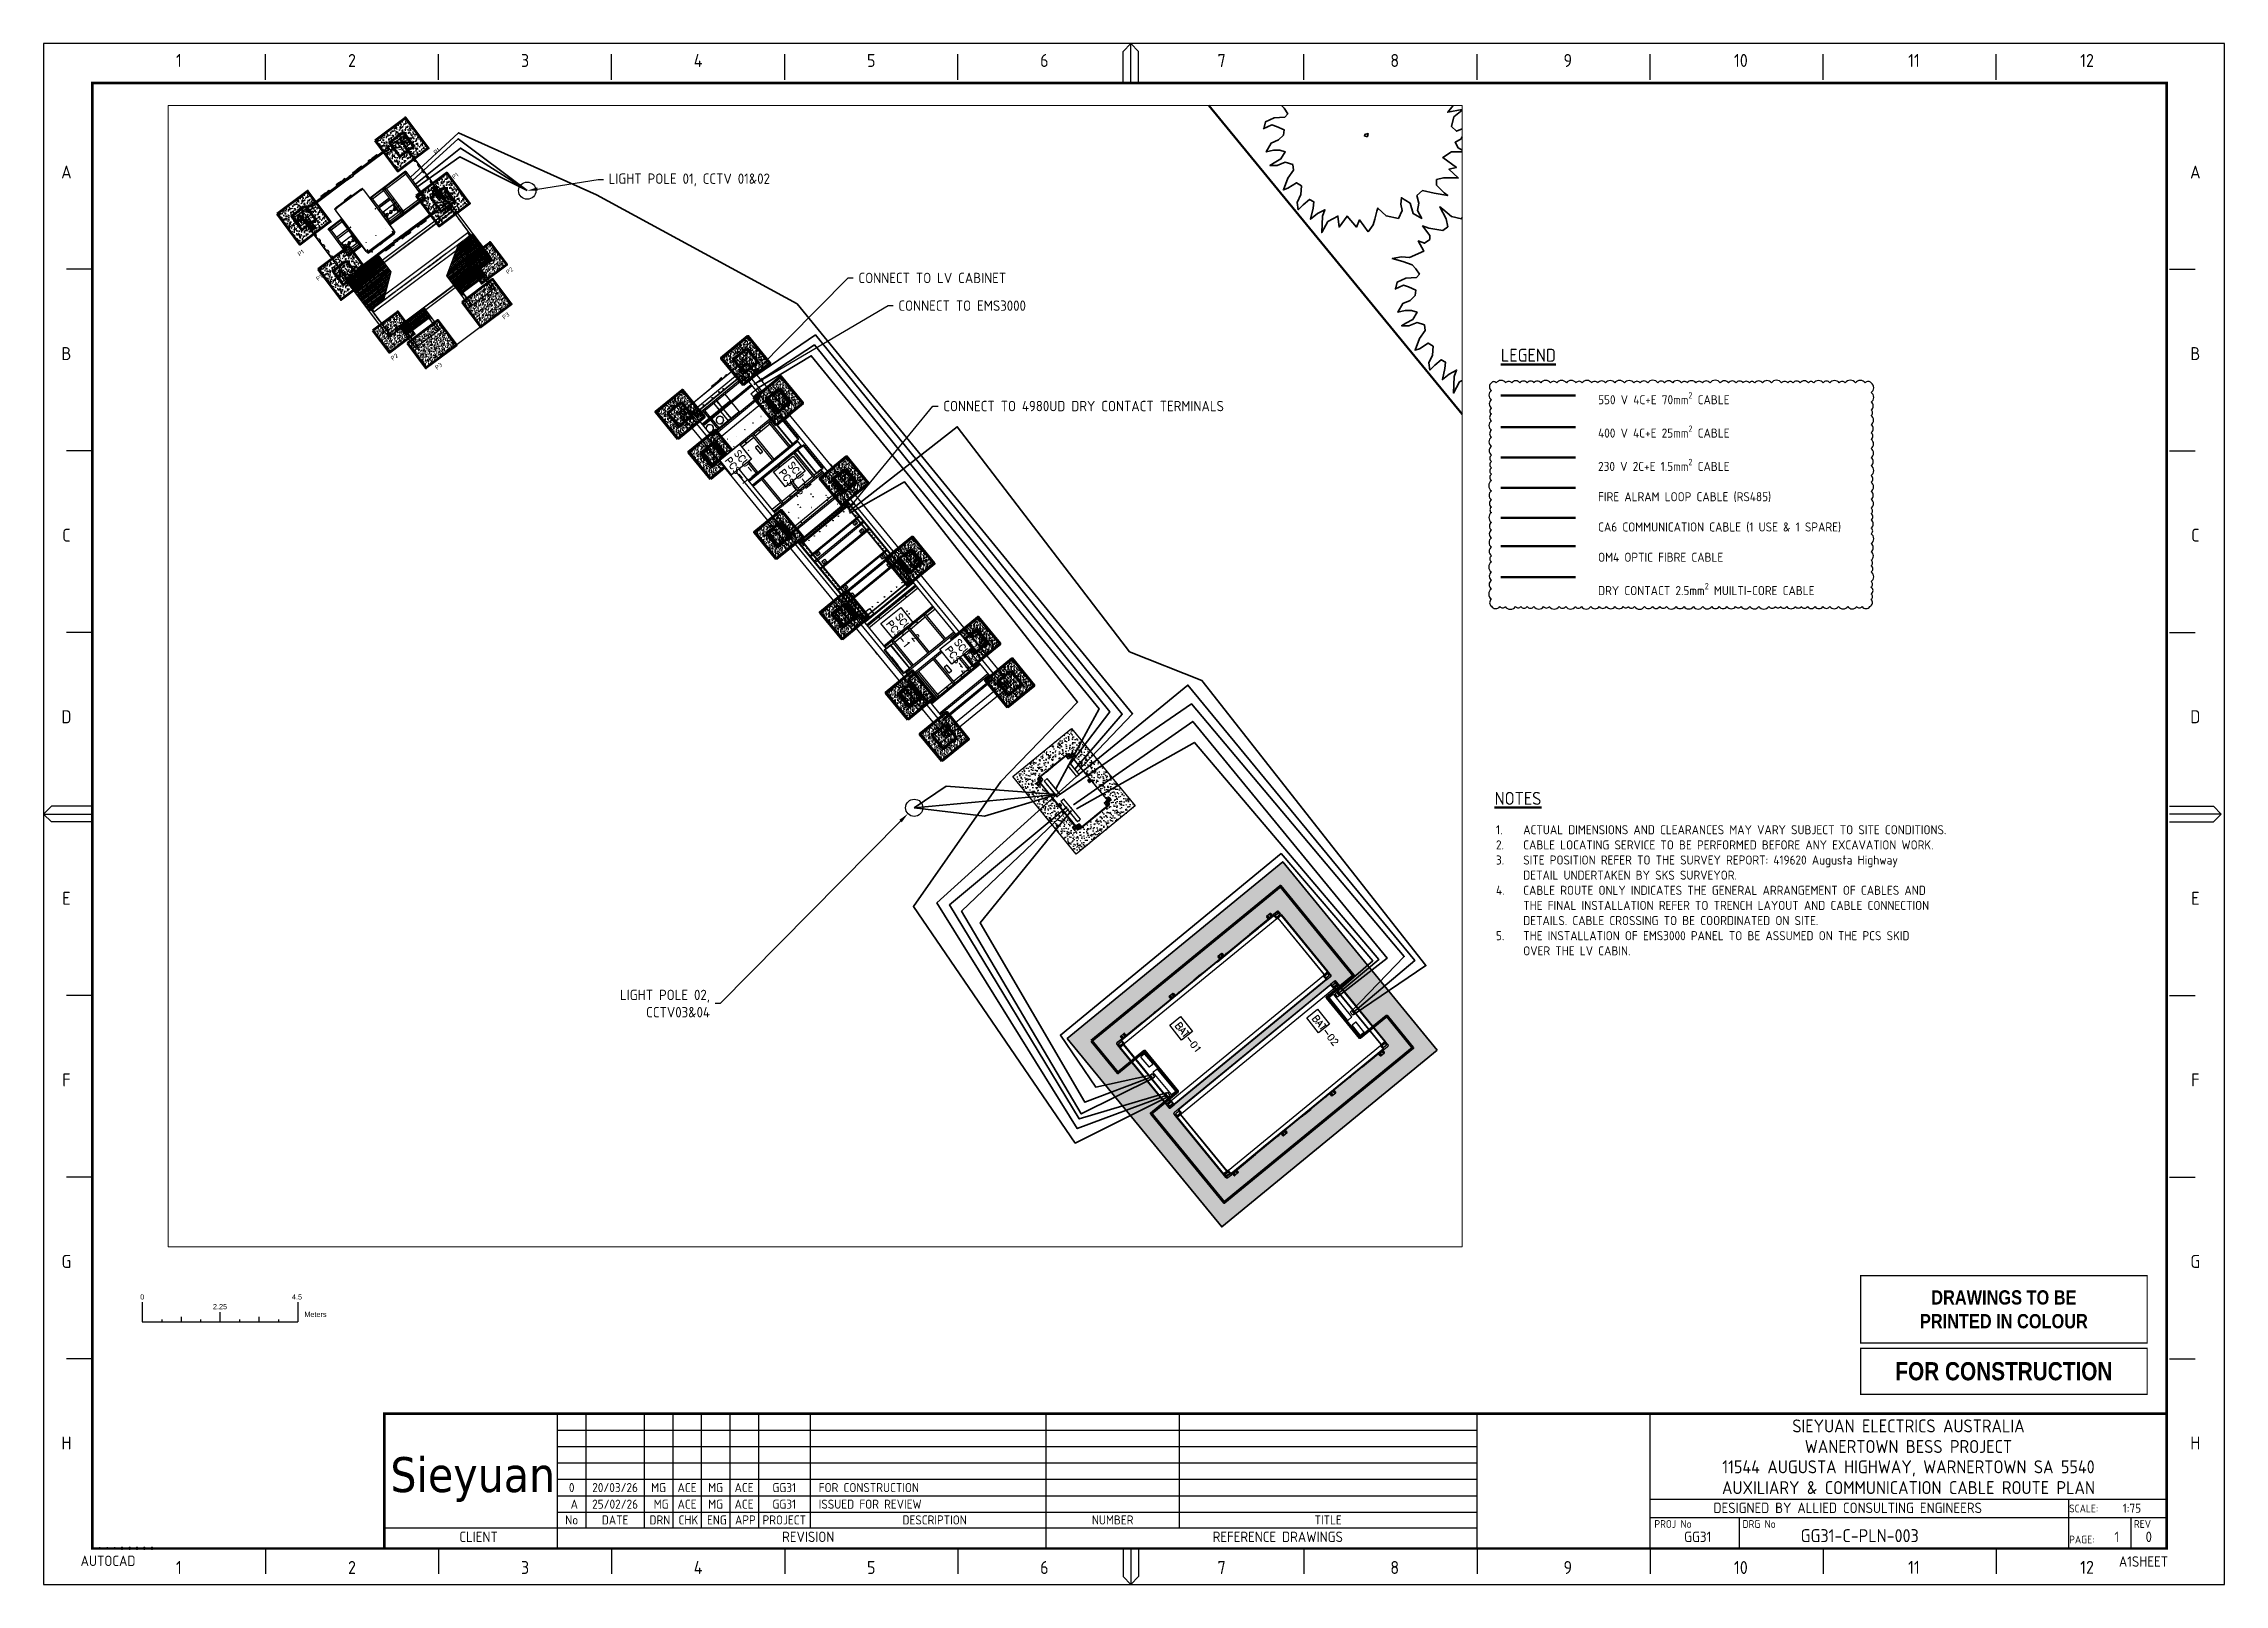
# Paper-space layout 'Layout1' of a CAD drawing. Header units: metres, sheet in millimetres. Extents: x -19 to 822, y -7 to 587.
# The model-space entities are those that its viewports show. They can reach past a viewport. Long polylines and large blocks are cut down to what shows.
import ezdxf
from ezdxf import colors
from ezdxf.entities.mleader import LeaderData, LeaderLine
from ezdxf.enums import TextEntityAlignment as Align
from ezdxf.lldxf.tags import DXFTag
from ezdxf.math import Vec2, Vec3

# ---------------------------------------------------------------- set-up
doc = ezdxf.new("R2010")
doc.units = ezdxf.units.M
doc.linetypes.add('HIDDEN', pattern=[0.375, 0.25, -0.125])
doc.linetypes.add('PHANTOM', pattern=[2.5, 1.25, -0.25, 0.25, -0.25, 0.25, -0.25])
for name, color, linetype, lineweight in [('0.09mm PHANTOM', 8, 'PHANTOM', 9), ('0.09mm TEXT', 8, 'Continuous', 9), ('0.09mm VERYTHIN', 8, 'Continuous', 9), ('0.18mm HIDDEN', 6, 'HIDDEN', 18), ('0.18mm PHANTOM', 6, 'PHANTOM', 18), ('0.18mm TEXT', 6, 'Continuous', 18), ('0.18mm THIN', 6, 'Continuous', 18), ('0.25mm HIDDEN', 7, 'HIDDEN', 25), ('0.25mm PHANTOM', 7, 'PHANTOM', 25), ('0.25mm TEXT', 7, 'Continuous', 25), ('0.25MM THIN', 7, 'Continuous', 25), ('0.35mm HIDDEN', 2, 'HIDDEN', 35), ('0.35mm MEDIUM', 2, 'Continuous', 35), ('0.35mm PHANTOM', 2, 'PHANTOM', 35), ('0.35mm TEXT', 2, 'Continuous', 35), ('0.5mm HIDDEN', 1, 'HIDDEN', 50), ('0.5mm PHANTOM', 1, 'PHANTOM', 50), ('0.5mm TEXT', 1, 'Continuous', 50), ('0.5mm THICK', 1, 'Continuous', 50), ('0.7mm HIDDEN', 5, 'HIDDEN', 70), ('0.7mm PHANTOM', 5, 'PHANTOM', 70), ('0.7mm TEXT', 5, 'Continuous', 70), ('0.7mm VERY THICK', 5, 'Continuous', 70), ('3T', 2, 'Continuous', 35), ('400VAC_3P', 6, '400V CABLE', 30), ('550VAC_3P', 1, '550V CABLE', 30), ('DIM', 7, 'Continuous', 25), ('Equipments', 7, 'Continuous', 25), ('FireSS', 7, 'Fire Supression System CABLE', 25), ('GG31-E-PLN-001_DC Cable Route Layout Plan_RevA$0$0.25mm TEXT', 7, 'Continuous', 25), ('GG31-E-PLN-001_DC Cable Route Layout Plan_RevA$0$0.5mm Fenceline', 1, 'GG31-E-PLN-001_DC Cable Route Layout Plan_RevA$0$FENCELINE1', 50), ('GG31-E-PLN-001_DC Cable Route Layout Plan_RevA$0$Concrete fill', 8, 'Continuous', 35), ('GG31-E-PLN-001_DC Cable Route Layout Plan_RevA$0$Footing', 7, 'Continuous', 70), ('GG31-E-PLN-001_DC Cable Route Layout Plan_RevA$0$Land', 8, 'Continuous', 35), ('GG31-E-PLN-001_DC Cable Route Layout Plan_RevA$0$Notes and texts', 7, 'Continuous', 35), ('GG31-E-PLN-001_DC Cable Route Layout Plan_RevA$0$OTHER', 7, 'Continuous', 30), ('GG31-E-PLN-001_DC Cable Route Layout Plan_RevA$0$TREE', 82, 'Continuous', 35), ('OpticsFibre', 7, 'OPTICAL FIBRE CABLE', 25), ('VIEWPORT', 7, 'Continuous', 35)]:
    doc.layers.add(name, color=color, linetype=linetype, lineweight=lineweight)
for name, color, linetype in [('230V AC', 5, '230V CABLE'), ('400V AC', 6, '400V CABLE'), ('550VAC', 1, '550V CABLE'), ('CAT 6 Cable', 3, 'CAT 6 CABLE'), ('Cloud', 5, 'DC CABLE'), ('Dry Contact', 30, 'Dry Contact CABLE'), ('DWGSHT', 1, 'Continuous'), ('GG31-E-PLN-001_DC Cable Route Layout Plan_RevA$0$_0', 7, 'Continuous'), ('GG31-E-PLN-001_DC Cable Route Layout Plan_RevA$0$Equipment', 7, 'Continuous'), ('GG31-E-PLN-001_DC Cable Route Layout Plan_RevA$0$Mark', 7, 'Continuous'), ('GG31-E-PLN-001_DC Cable Route Layout Plan_RevA$0$SGC00004295-DXF_CONTINUOUS_LINE', 7, 'Continuous'), ('GG31-E-PLN-001_DC Cable Route Layout Plan_RevA$0$SGC00004299-DXF_CONTINUOUS_LINE', 7, 'Continuous'), ('IFC_STAMP', 7, 'Continuous')]:
    doc.layers.add(name, color=color, linetype=linetype)
doc.styles.add('GG31-E-PLN-001_DC Cable Route Layout Plan_RevA$0$ISOCP', font='isocp.shx')
doc.styles.add('GG31-E-PLN-001_DC Cable Route Layout Plan_RevA$0$Standard', font='simplex.shx')
doc.styles.add('ISOCP', font='isocp.shx')
doc.styles.add('MtXpl_Tahoma', font='tahoma.ttf')
doc.styles.add('Scale Bar', font='arial.ttf')
doc.styles.get("Standard").update_dxf_attribs({"font": 'simplex.shx'})
tags = doc.linetypes.add('230V CABLE', pattern='A,1,-0.5,["230V",ISOCP,S=0.3,R=0,X=-0.35,Y=-0.15],-0.7', length=2.2).pattern_tags.tags
tags[6] = DXFTag(74, 10)
tags = doc.linetypes.add('400V CABLE', pattern='A,1,-0.5,["400V",ISOCP,S=0.3,R=0,X=-0.35,Y=-0.15],-0.7', length=2.2).pattern_tags.tags
tags[6] = DXFTag(74, 10)
tags = doc.linetypes.add('550V CABLE', pattern='A,1,-0.5,["550V",ISOCP,S=0.3,R=0,X=-0.35,Y=-0.15],-0.7', length=2.2).pattern_tags.tags
tags[6] = DXFTag(74, 10)
tags = doc.linetypes.add('CAT 6 CABLE', pattern='A,1,-0.5,["CAT6",ISOCP,S=0.3,R=0,X=-0.35,Y=-0.15],-0.9', length=2.4).pattern_tags.tags
tags[6] = DXFTag(74, 10)
tags = doc.linetypes.add('DC CABLE', pattern='A,1,-0.5,["DC",ISOCP,S=0.3,R=0,X=-0.35,Y=-0.15],-0.4', length=1.9).pattern_tags.tags
tags[6] = DXFTag(74, 10)
tags = doc.linetypes.add('Dry Contact CABLE', pattern='A,1,-0.5,["DCT",ISOCP,S=0.3,R=0,X=-0.35,Y=-0.15],-0.7', length=2.2).pattern_tags.tags
tags[6] = DXFTag(74, 10)
tags = doc.linetypes.add('Fire Supression System CABLE', pattern='A,1,-0.5,["FSS",ISOCP,S=0.3,R=0,X=-0.35,Y=-0.15],-0.7', length=2.2).pattern_tags.tags
tags[6] = DXFTag(74, 10)
doc.linetypes.add('GG31-E-PLN-001_DC Cable Route Layout Plan_RevA$0$FENCELINE1', pattern='A,6.35,-2.54,[133,ltypeshp.shx,S=2.54,R=0,X=-2.54,Y=0],-2.54,25.4', length=36.83)
tags = doc.linetypes.add('OPTICAL FIBRE CABLE', pattern='A,1,-0.5,["OP",ISOCP,S=0.3,R=0,X=-0.35,Y=-0.15],-0.4', length=1.9).pattern_tags.tags
tags[6] = DXFTag(74, 10)
pattern_1 = [(50, (233463.65769, 6322576.00555), (0.14345204, -0.01255043), [0.015, -0.165]), (355, (233463.65769, 6322576.00555), (-0.02775027, 0.15043843), [0.012, -0.132]), (100.45144, (233463.66965, 6322576.0045), (0.11570177, 0.137888), [0.01274804, -0.14022842]), (46.1842, (233463.6577, 6322576.04555), (0.21344827, -0.03310386), [0.0225, -0.2475]), (96.63564, (233463.67548, 6322576.0428), (0.1869324, 0.1948237), [0.01912207, -0.21034275]), (351.18416, (233463.6577, 6322576.04555), (0.1869324, 0.1948237), [0.018, -0.198]), (21, (233463.67769, 6322576.03555), (0.11938141, -0.08052378), [0.015, -0.165]), (326, (233463.67769, 6322576.03555), (0.04866307, 0.14503), [0.012, -0.132]), (71.45144, (233463.68764, 6322576.02884), (0.16804448, 0.06450623), [0.01274804, -0.14022842]), (37.5, (233463.65769, 6322576.00555), (0.00243197, 0.06657877), [0, -0.1304, 0, -0.134, 0, -0.1325]), (7.5, (233463.65769, 6322576.00555), (0.052613907, 0.07888234), [0, -0.0764, 0, -0.1274, 0, -0.0505]), (327.5, (233463.61309, 6322576.00555), (0.106764487, -0.004510974), [0, -0.05, 0, -0.156, 0, -0.207]), (317.5, (233463.59309, 6322576.00555), (0.11663723, 0.020021), [0, -0.065, 0, -0.1036, 0, -0.147])]
pattern_2 = [(50, (233465.15669, 6322576.00555), (0.14345204, -0.01255043), [0.015, -0.165]), (355, (233465.15669, 6322576.00555), (-0.02775027, 0.15043843), [0.012, -0.132]), (100.45144, (233465.16865, 6322576.0045), (0.11570177, 0.137888), [0.01274804, -0.14022842]), (46.1842, (233465.1567, 6322576.04555), (0.21344827, -0.03310386), [0.0225, -0.2475]), (96.63564, (233465.17448, 6322576.0428), (0.1869324, 0.1948237), [0.01912207, -0.21034275]), (351.18416, (233465.1567, 6322576.04555), (0.1869324, 0.1948237), [0.018, -0.198]), (21, (233465.17669, 6322576.03555), (0.11938141, -0.08052378), [0.015, -0.165]), (326, (233465.17669, 6322576.03555), (0.04866307, 0.14503), [0.012, -0.132]), (71.45144, (233465.18664, 6322576.02884), (0.16804448, 0.06450623), [0.01274804, -0.14022842]), (37.5, (233465.15669, 6322576.00555), (0.00243197, 0.06657877), [0, -0.1304, 0, -0.134, 0, -0.1325]), (7.5, (233465.15669, 6322576.00555), (0.052613907, 0.07888234), [0, -0.0764, 0, -0.1274, 0, -0.0505]), (327.5, (233465.11209, 6322576.00555), (0.106764487, -0.004510974), [0, -0.05, 0, -0.156, 0, -0.207]), (317.5, (233465.09209, 6322576.00555), (0.11663723, 0.020021), [0, -0.065, 0, -0.1036, 0, -0.147])]
pattern_3 = [(50, (233468.15669, 6322576.00555), (0.14345204, -0.01255043), [0.015, -0.165]), (355, (233468.15669, 6322576.00555), (-0.02775027, 0.15043843), [0.012, -0.132]), (100.45144, (233468.16865, 6322576.0045), (0.11570177, 0.137888), [0.01274804, -0.14022842]), (46.1842, (233468.1567, 6322576.04555), (0.21344827, -0.03310386), [0.0225, -0.2475]), (96.63564, (233468.17448, 6322576.0428), (0.1869324, 0.1948237), [0.01912207, -0.21034275]), (351.18416, (233468.1567, 6322576.04555), (0.1869324, 0.1948237), [0.018, -0.198]), (21, (233468.17669, 6322576.03555), (0.11938141, -0.08052378), [0.015, -0.165]), (326, (233468.17669, 6322576.03555), (0.04866307, 0.14503), [0.012, -0.132]), (71.45144, (233468.18664, 6322576.02884), (0.16804448, 0.06450623), [0.01274804, -0.14022842]), (37.5, (233468.15669, 6322576.00555), (0.00243197, 0.06657877), [0, -0.1304, 0, -0.134, 0, -0.1325]), (7.5, (233468.15669, 6322576.00555), (0.052613907, 0.07888234), [0, -0.0764, 0, -0.1274, 0, -0.0505]), (327.5, (233468.11209, 6322576.00555), (0.106764487, -0.004510974), [0, -0.05, 0, -0.156, 0, -0.207]), (317.5, (233468.09209, 6322576.00555), (0.11663723, 0.020021), [0, -0.065, 0, -0.1036, 0, -0.147])]
pattern_4 = [(50, (233471.15669, 6322576.00555), (0.14345204, -0.01255043), [0.015, -0.165]), (355, (233471.15669, 6322576.00555), (-0.02775027, 0.15043843), [0.012, -0.132]), (100.45144, (233471.16865, 6322576.0045), (0.11570177, 0.137888), [0.01274804, -0.14022842]), (46.1842, (233471.1567, 6322576.04555), (0.21344827, -0.03310386), [0.0225, -0.2475]), (96.63564, (233471.17448, 6322576.0428), (0.1869324, 0.1948237), [0.01912207, -0.21034275]), (351.18416, (233471.1567, 6322576.04555), (0.1869324, 0.1948237), [0.018, -0.198]), (21, (233471.17669, 6322576.03555), (0.11938141, -0.08052378), [0.015, -0.165]), (326, (233471.17669, 6322576.03555), (0.04866307, 0.14503), [0.012, -0.132]), (71.45144, (233471.18664, 6322576.02884), (0.16804448, 0.06450623), [0.01274804, -0.14022842]), (37.5, (233471.15669, 6322576.00555), (0.00243197, 0.06657877), [0, -0.1304, 0, -0.134, 0, -0.1325]), (7.5, (233471.15669, 6322576.00555), (0.052613907, 0.07888234), [0, -0.0764, 0, -0.1274, 0, -0.0505]), (327.5, (233471.11209, 6322576.00555), (0.106764487, -0.004510974), [0, -0.05, 0, -0.156, 0, -0.207]), (317.5, (233471.09209, 6322576.00555), (0.11663723, 0.020021), [0, -0.065, 0, -0.1036, 0, -0.147])]
pattern_5 = [(50, (233474.15669, 6322576.00555), (0.14345204, -0.01255043), [0.015, -0.165]), (355, (233474.15669, 6322576.00555), (-0.02775027, 0.15043843), [0.012, -0.132]), (100.45144, (233474.16865, 6322576.0045), (0.11570177, 0.137888), [0.01274804, -0.14022842]), (46.1842, (233474.1567, 6322576.04555), (0.21344827, -0.03310386), [0.0225, -0.2475]), (96.63564, (233474.17448, 6322576.0428), (0.1869324, 0.1948237), [0.01912207, -0.21034275]), (351.18416, (233474.1567, 6322576.04555), (0.1869324, 0.1948237), [0.018, -0.198]), (21, (233474.17669, 6322576.03555), (0.11938141, -0.08052378), [0.015, -0.165]), (326, (233474.17669, 6322576.03555), (0.04866307, 0.14503), [0.012, -0.132]), (71.45144, (233474.18664, 6322576.02884), (0.16804448, 0.06450623), [0.01274804, -0.14022842]), (37.5, (233474.15669, 6322576.00555), (0.00243197, 0.06657877), [0, -0.1304, 0, -0.134, 0, -0.1325]), (7.5, (233474.15669, 6322576.00555), (0.052613907, 0.07888234), [0, -0.0764, 0, -0.1274, 0, -0.0505]), (327.5, (233474.11209, 6322576.00555), (0.106764487, -0.004510974), [0, -0.05, 0, -0.156, 0, -0.207]), (317.5, (233474.09209, 6322576.00555), (0.11663723, 0.020021), [0, -0.065, 0, -0.1036, 0, -0.147])]
pattern_6 = [(50, (233475.70969, 6322576.00555), (0.14345204, -0.01255043), [0.015, -0.165]), (355, (233475.70969, 6322576.00555), (-0.02775027, 0.15043843), [0.012, -0.132]), (100.45144, (233475.72165, 6322576.0045), (0.11570177, 0.137888), [0.01274804, -0.14022842]), (46.1842, (233475.7097, 6322576.04555), (0.21344827, -0.03310386), [0.0225, -0.2475]), (96.63564, (233475.72748, 6322576.0428), (0.1869324, 0.1948237), [0.01912207, -0.21034275]), (351.18416, (233475.7097, 6322576.04555), (0.1869324, 0.1948237), [0.018, -0.198]), (21, (233475.72969, 6322576.03555), (0.11938141, -0.08052378), [0.015, -0.165]), (326, (233475.72969, 6322576.03555), (0.04866307, 0.14503), [0.012, -0.132]), (71.45144, (233475.73964, 6322576.02884), (0.16804448, 0.06450623), [0.01274804, -0.14022842]), (37.5, (233475.70969, 6322576.00555), (0.00243197, 0.06657877), [0, -0.1304, 0, -0.134, 0, -0.1325]), (7.5, (233475.70969, 6322576.00555), (0.052613907, 0.07888234), [0, -0.0764, 0, -0.1274, 0, -0.0505]), (327.5, (233475.66509, 6322576.00555), (0.106764487, -0.004510974), [0, -0.05, 0, -0.156, 0, -0.207]), (317.5, (233475.64509, 6322576.00555), (0.11663723, 0.020021), [0, -0.065, 0, -0.1036, 0, -0.147])]
pattern_7 = [(50, (233463.65769, 6322573.55655), (0.14345204, -0.01255043), [0.015, -0.165]), (355, (233463.65769, 6322573.55655), (-0.02775027, 0.15043843), [0.012, -0.132]), (100.45144, (233463.66965, 6322573.5555), (0.11570177, 0.137888), [0.01274804, -0.14022842]), (46.1842, (233463.6577, 6322573.59655), (0.21344827, -0.03310386), [0.0225, -0.2475]), (96.63564, (233463.67548, 6322573.5938), (0.1869324, 0.1948237), [0.01912207, -0.21034275]), (351.18416, (233463.6577, 6322573.59655), (0.1869324, 0.1948237), [0.018, -0.198]), (21, (233463.67769, 6322573.58655), (0.11938141, -0.08052378), [0.015, -0.165]), (326, (233463.67769, 6322573.58655), (0.04866307, 0.14503), [0.012, -0.132]), (71.45144, (233463.68764, 6322573.57984), (0.16804448, 0.06450623), [0.01274804, -0.14022842]), (37.5, (233463.65769, 6322573.55655), (0.00243197, 0.06657877), [0, -0.1304, 0, -0.134, 0, -0.1325]), (7.5, (233463.65769, 6322573.55655), (0.052613907, 0.07888234), [0, -0.0764, 0, -0.1274, 0, -0.0505]), (327.5, (233463.61309, 6322573.55655), (0.106764487, -0.004510974), [0, -0.05, 0, -0.156, 0, -0.207]), (317.5, (233463.59309, 6322573.55655), (0.11663723, 0.020021), [0, -0.065, 0, -0.1036, 0, -0.147])]
pattern_8 = [(50, (233465.15669, 6322573.55655), (0.14345204, -0.01255043), [0.015, -0.165]), (355, (233465.15669, 6322573.55655), (-0.02775027, 0.15043843), [0.012, -0.132]), (100.45144, (233465.16865, 6322573.5555), (0.11570177, 0.137888), [0.01274804, -0.14022842]), (46.1842, (233465.1567, 6322573.59655), (0.21344827, -0.03310386), [0.0225, -0.2475]), (96.63564, (233465.17448, 6322573.5938), (0.1869324, 0.1948237), [0.01912207, -0.21034275]), (351.18416, (233465.1567, 6322573.59655), (0.1869324, 0.1948237), [0.018, -0.198]), (21, (233465.17669, 6322573.58655), (0.11938141, -0.08052378), [0.015, -0.165]), (326, (233465.17669, 6322573.58655), (0.04866307, 0.14503), [0.012, -0.132]), (71.45144, (233465.18664, 6322573.57984), (0.16804448, 0.06450623), [0.01274804, -0.14022842]), (37.5, (233465.15669, 6322573.55655), (0.00243197, 0.06657877), [0, -0.1304, 0, -0.134, 0, -0.1325]), (7.5, (233465.15669, 6322573.55655), (0.052613907, 0.07888234), [0, -0.0764, 0, -0.1274, 0, -0.0505]), (327.5, (233465.11209, 6322573.55655), (0.106764487, -0.004510974), [0, -0.05, 0, -0.156, 0, -0.207]), (317.5, (233465.09209, 6322573.55655), (0.11663723, 0.020021), [0, -0.065, 0, -0.1036, 0, -0.147])]
pattern_9 = [(50, (233468.15669, 6322573.55655), (0.14345204, -0.01255043), [0.015, -0.165]), (355, (233468.15669, 6322573.55655), (-0.02775027, 0.15043843), [0.012, -0.132]), (100.45144, (233468.16865, 6322573.5555), (0.11570177, 0.137888), [0.01274804, -0.14022842]), (46.1842, (233468.1567, 6322573.59655), (0.21344827, -0.03310386), [0.0225, -0.2475]), (96.63564, (233468.17448, 6322573.5938), (0.1869324, 0.1948237), [0.01912207, -0.21034275]), (351.18416, (233468.1567, 6322573.59655), (0.1869324, 0.1948237), [0.018, -0.198]), (21, (233468.17669, 6322573.58655), (0.11938141, -0.08052378), [0.015, -0.165]), (326, (233468.17669, 6322573.58655), (0.04866307, 0.14503), [0.012, -0.132]), (71.45144, (233468.18664, 6322573.57984), (0.16804448, 0.06450623), [0.01274804, -0.14022842]), (37.5, (233468.15669, 6322573.55655), (0.00243197, 0.06657877), [0, -0.1304, 0, -0.134, 0, -0.1325]), (7.5, (233468.15669, 6322573.55655), (0.052613907, 0.07888234), [0, -0.0764, 0, -0.1274, 0, -0.0505]), (327.5, (233468.11209, 6322573.55655), (0.106764487, -0.004510974), [0, -0.05, 0, -0.156, 0, -0.207]), (317.5, (233468.09209, 6322573.55655), (0.11663723, 0.020021), [0, -0.065, 0, -0.1036, 0, -0.147])]
pattern_10 = [(50, (233471.15669, 6322573.55655), (0.14345204, -0.01255043), [0.015, -0.165]), (355, (233471.15669, 6322573.55655), (-0.02775027, 0.15043843), [0.012, -0.132]), (100.45144, (233471.16865, 6322573.5555), (0.11570177, 0.137888), [0.01274804, -0.14022842]), (46.1842, (233471.1567, 6322573.59655), (0.21344827, -0.03310386), [0.0225, -0.2475]), (96.63564, (233471.17448, 6322573.5938), (0.1869324, 0.1948237), [0.01912207, -0.21034275]), (351.18416, (233471.1567, 6322573.59655), (0.1869324, 0.1948237), [0.018, -0.198]), (21, (233471.17669, 6322573.58655), (0.11938141, -0.08052378), [0.015, -0.165]), (326, (233471.17669, 6322573.58655), (0.04866307, 0.14503), [0.012, -0.132]), (71.45144, (233471.18664, 6322573.57984), (0.16804448, 0.06450623), [0.01274804, -0.14022842]), (37.5, (233471.15669, 6322573.55655), (0.00243197, 0.06657877), [0, -0.1304, 0, -0.134, 0, -0.1325]), (7.5, (233471.15669, 6322573.55655), (0.052613907, 0.07888234), [0, -0.0764, 0, -0.1274, 0, -0.0505]), (327.5, (233471.11209, 6322573.55655), (0.106764487, -0.004510974), [0, -0.05, 0, -0.156, 0, -0.207]), (317.5, (233471.09209, 6322573.55655), (0.11663723, 0.020021), [0, -0.065, 0, -0.1036, 0, -0.147])]
pattern_11 = [(50, (233474.15669, 6322573.55655), (0.14345204, -0.01255043), [0.015, -0.165]), (355, (233474.15669, 6322573.55655), (-0.02775027, 0.15043843), [0.012, -0.132]), (100.45144, (233474.16865, 6322573.5555), (0.11570177, 0.137888), [0.01274804, -0.14022842]), (46.1842, (233474.1567, 6322573.59655), (0.21344827, -0.03310386), [0.0225, -0.2475]), (96.63564, (233474.17448, 6322573.5938), (0.1869324, 0.1948237), [0.01912207, -0.21034275]), (351.18416, (233474.1567, 6322573.59655), (0.1869324, 0.1948237), [0.018, -0.198]), (21, (233474.17669, 6322573.58655), (0.11938141, -0.08052378), [0.015, -0.165]), (326, (233474.17669, 6322573.58655), (0.04866307, 0.14503), [0.012, -0.132]), (71.45144, (233474.18664, 6322573.57984), (0.16804448, 0.06450623), [0.01274804, -0.14022842]), (37.5, (233474.15669, 6322573.55655), (0.00243197, 0.06657877), [0, -0.1304, 0, -0.134, 0, -0.1325]), (7.5, (233474.15669, 6322573.55655), (0.052613907, 0.07888234), [0, -0.0764, 0, -0.1274, 0, -0.0505]), (327.5, (233474.11209, 6322573.55655), (0.106764487, -0.004510974), [0, -0.05, 0, -0.156, 0, -0.207]), (317.5, (233474.09209, 6322573.55655), (0.11663723, 0.020021), [0, -0.065, 0, -0.1036, 0, -0.147])]
pattern_12 = [(50, (233475.70969, 6322573.55655), (0.14345204, -0.01255043), [0.015, -0.165]), (355, (233475.70969, 6322573.55655), (-0.02775027, 0.15043843), [0.012, -0.132]), (100.45144, (233475.72165, 6322573.5555), (0.11570177, 0.137888), [0.01274804, -0.14022842]), (46.1842, (233475.7097, 6322573.59655), (0.21344827, -0.03310386), [0.0225, -0.2475]), (96.63564, (233475.72748, 6322573.5938), (0.1869324, 0.1948237), [0.01912207, -0.21034275]), (351.18416, (233475.7097, 6322573.59655), (0.1869324, 0.1948237), [0.018, -0.198]), (21, (233475.72969, 6322573.58655), (0.11938141, -0.08052378), [0.015, -0.165]), (326, (233475.72969, 6322573.58655), (0.04866307, 0.14503), [0.012, -0.132]), (71.45144, (233475.73964, 6322573.57984), (0.16804448, 0.06450623), [0.01274804, -0.14022842]), (37.5, (233475.70969, 6322573.55655), (0.00243197, 0.06657877), [0, -0.1304, 0, -0.134, 0, -0.1325]), (7.5, (233475.70969, 6322573.55655), (0.052613907, 0.07888234), [0, -0.0764, 0, -0.1274, 0, -0.0505]), (327.5, (233475.66509, 6322573.55655), (0.106764487, -0.004510974), [0, -0.05, 0, -0.156, 0, -0.207]), (317.5, (233475.64509, 6322573.55655), (0.11663723, 0.020021), [0, -0.065, 0, -0.1036, 0, -0.147])]
pattern_13 = [(50, (235566.36363, 6325984.65803), (0.21517805, -0.01882564), [0.0225, -0.2475]), (355, (235566.36363, 6325984.65803), (-0.0416254, 0.22565764), [0.018, -0.198]), (100.45144, (235566.38156, 6325984.65646), (0.17355265, 0.206832), [0.01912206, -0.2103426]), (46.1842, (235566.36363, 6325984.71803), (0.3201724, -0.0496558), [0.03375, -0.37125]), (96.63564, (235566.3903, 6325984.7139), (0.2803986, 0.2922356), [0.0286831, -0.3155141]), (351.18416, (235566.36363, 6325984.71803), (0.2803986, 0.2922356), [0.027, -0.297]), (21, (235566.39363, 6325984.70303), (0.1790721, -0.12078567), [0.0225, -0.2475]), (326, (235566.39363, 6325984.70303), (0.0729946, 0.217545), [0.018, -0.198]), (71.45144, (235566.40855, 6325984.69296), (0.2520667, 0.09675935), [0.01912206, -0.2103426]), (37.5, (235566.36363, 6325984.65803), (0.00364796, 0.09986816), [0, -0.1956, 0, -0.201, 0, -0.19875]), (7.5, (235566.36363, 6325984.65803), (0.07892086, 0.11832351), [0, -0.1146, 0, -0.1911, 0, -0.07575]), (327.5, (235566.29673, 6325984.65803), (0.16014673, -0.00676646), [0, -0.075, 0, -0.234, 0, -0.3105]), (317.5, (235566.26673, 6325984.65803), (0.17495585, 0.0300315), [0, -0.0975, 0, -0.1554, 0, -0.2205])]
pattern_14 = [(50, (235569.90363, 6325984.65803), (0.21517805, -0.01882564), [0.0225, -0.2475]), (355, (235569.90363, 6325984.65803), (-0.0416254, 0.22565764), [0.018, -0.198]), (100.45144, (235569.92156, 6325984.65646), (0.17355265, 0.206832), [0.01912206, -0.2103426]), (46.1842, (235569.90363, 6325984.71803), (0.3201724, -0.0496558), [0.03375, -0.37125]), (96.63564, (235569.9303, 6325984.7139), (0.2803986, 0.2922356), [0.0286831, -0.3155141]), (351.18416, (235569.90363, 6325984.71803), (0.2803986, 0.2922356), [0.027, -0.297]), (21, (235569.93363, 6325984.70303), (0.1790721, -0.12078567), [0.0225, -0.2475]), (326, (235569.93363, 6325984.70303), (0.0729946, 0.217545), [0.018, -0.198]), (71.45144, (235569.94855, 6325984.69296), (0.2520667, 0.09675935), [0.01912206, -0.2103426]), (37.5, (235569.90363, 6325984.65803), (0.00364796, 0.09986816), [0, -0.1956, 0, -0.201, 0, -0.19875]), (7.5, (235569.90363, 6325984.65803), (0.07892086, 0.11832351), [0, -0.1146, 0, -0.1911, 0, -0.07575]), (327.5, (235569.83673, 6325984.65803), (0.16014673, -0.00676646), [0, -0.075, 0, -0.234, 0, -0.3105]), (317.5, (235569.80673, 6325984.65803), (0.17495585, 0.0300315), [0, -0.0975, 0, -0.1554, 0, -0.2205])]
pattern_15 = [(50, (235566.36363, 6325982.66803), (0.21517805, -0.01882564), [0.0225, -0.2475]), (355, (235566.36363, 6325982.66803), (-0.0416254, 0.22565764), [0.018, -0.198]), (100.45144, (235566.38156, 6325982.66646), (0.17355265, 0.206832), [0.01912206, -0.2103426]), (46.1842, (235566.36363, 6325982.72803), (0.3201724, -0.0496558), [0.03375, -0.37125]), (96.63564, (235566.3903, 6325982.7239), (0.2803986, 0.2922356), [0.0286831, -0.3155141]), (351.18416, (235566.36363, 6325982.72803), (0.2803986, 0.2922356), [0.027, -0.297]), (21, (235566.39363, 6325982.71303), (0.1790721, -0.12078567), [0.0225, -0.2475]), (326, (235566.39363, 6325982.71303), (0.0729946, 0.217545), [0.018, -0.198]), (71.45144, (235566.40855, 6325982.70296), (0.2520667, 0.09675935), [0.01912206, -0.2103426]), (37.5, (235566.36363, 6325982.66803), (0.00364796, 0.09986816), [0, -0.1956, 0, -0.201, 0, -0.19875]), (7.5, (235566.36363, 6325982.66803), (0.07892086, 0.11832351), [0, -0.1146, 0, -0.1911, 0, -0.07575]), (327.5, (235566.29673, 6325982.66803), (0.16014673, -0.00676646), [0, -0.075, 0, -0.234, 0, -0.3105]), (317.5, (235566.26673, 6325982.66803), (0.17495585, 0.0300315), [0, -0.0975, 0, -0.1554, 0, -0.2205])]
pattern_16 = [(50, (235569.90363, 6325982.66803), (0.21517805, -0.01882564), [0.0225, -0.2475]), (355, (235569.90363, 6325982.66803), (-0.0416254, 0.22565764), [0.018, -0.198]), (100.45144, (235569.92156, 6325982.66646), (0.17355265, 0.206832), [0.01912206, -0.2103426]), (46.1842, (235569.90363, 6325982.72803), (0.3201724, -0.0496558), [0.03375, -0.37125]), (96.63564, (235569.9303, 6325982.7239), (0.2803986, 0.2922356), [0.0286831, -0.3155141]), (351.18416, (235569.90363, 6325982.72803), (0.2803986, 0.2922356), [0.027, -0.297]), (21, (235569.93363, 6325982.71303), (0.1790721, -0.12078567), [0.0225, -0.2475]), (326, (235569.93363, 6325982.71303), (0.0729946, 0.217545), [0.018, -0.198]), (71.45144, (235569.94855, 6325982.70296), (0.2520667, 0.09675935), [0.01912206, -0.2103426]), (37.5, (235569.90363, 6325982.66803), (0.00364796, 0.09986816), [0, -0.1956, 0, -0.201, 0, -0.19875]), (7.5, (235569.90363, 6325982.66803), (0.07892086, 0.11832351), [0, -0.1146, 0, -0.1911, 0, -0.07575]), (327.5, (235569.83673, 6325982.66803), (0.16014673, -0.00676646), [0, -0.075, 0, -0.234, 0, -0.3105]), (317.5, (235569.80673, 6325982.66803), (0.17495585, 0.0300315), [0, -0.0975, 0, -0.1554, 0, -0.2205])]
pattern_17 = [(50, (235573.24878, 6326018.13451), (0.14345204, -0.01255043), [0.015, -0.165]), (355, (235573.24878, 6326018.13451), (-0.02775027, 0.1504384), [0.012, -0.132]), (100.45144, (235573.26073, 6326018.13347), (0.11570177, 0.137888), [0.01274804, -0.1402284]), (46.1842, (235573.24878, 6326018.17451), (0.2134483, -0.0331039), [0.0225, -0.2475]), (96.6356, (235573.26656, 6326018.17176), (0.1869324, 0.1948237), [0.019122, -0.2103428]), (351.1842, (235573.24878, 6326018.17451), (0.1869324, 0.1948237), [0.018, -0.198]), (21, (235573.26878, 6326018.16451), (0.1193814, -0.08052378), [0.015, -0.165]), (326, (235573.26878, 6326018.16451), (0.04866307, 0.14503), [0.012, -0.132]), (71.45144, (235573.27872, 6326018.1578), (0.1680445, 0.06450623), [0.01274804, -0.1402284]), (37.5, (235573.248775, 6326018.134514), (0.00243197, 0.06657877), [0, -0.1304, 0, -0.134, 0, -0.1325]), (7.5, (235573.248775, 6326018.134514), (0.0526139, 0.07888234), [0, -0.0764, 0, -0.1274, 0, -0.0505]), (327.5, (235573.204175, 6326018.134514), (0.10676449, -0.004510974), [0, -0.05, 0, -0.156, 0, -0.207]), (317.5, (235573.184175, 6326018.13451), (0.11663723, 0.020021), [0, -0.065, 0, -0.1036, 0, -0.147])]
pattern_18 = [(50, (235573.82878, 6326018.13451), (0.14345204, -0.01255043), [0.015, -0.165]), (355, (235573.82878, 6326018.13451), (-0.0277503, 0.1504384), [0.012, -0.132]), (100.45144, (235573.84073, 6326018.13347), (0.1157018, 0.137888), [0.01274804, -0.1402284]), (46.1842, (235573.82878, 6326018.17451), (0.2134483, -0.0331039), [0.0225, -0.2475]), (96.6356, (235573.84656, 6326018.17176), (0.1869324, 0.1948237), [0.019122, -0.2103428]), (351.1842, (235573.82878, 6326018.17451), (0.1869324, 0.1948237), [0.018, -0.198]), (21, (235573.84878, 6326018.16451), (0.1193814, -0.0805238), [0.015, -0.165]), (326, (235573.84878, 6326018.16451), (0.0486631, 0.14503), [0.012, -0.132]), (71.45144, (235573.85872, 6326018.1578), (0.1680445, 0.0645062), [0.01274804, -0.1402284]), (37.5, (235573.828775, 6326018.134514), (0.00243197, 0.06657877), [0, -0.1304, 0, -0.134, 0, -0.1325]), (7.5, (235573.828775, 6326018.134514), (0.0526139, 0.07888234), [0, -0.0764, 0, -0.1274, 0, -0.0505]), (327.5, (235573.784175, 6326018.134514), (0.10676449, -0.00451097), [0, -0.05, 0, -0.156, 0, -0.207]), (317.5, (235573.764175, 6326018.13451), (0.11663723, 0.020021), [0, -0.065, 0, -0.1036, 0, -0.147])]

psp = doc.layouts.get("Layout1")

# ---------------------------------------------------------------- texts
at = {"layer": '0.35mm TEXT', "color": 18, "true_color": 0x000000, "insert": (580.18, 463.96), "char_height": 3.5, "attachment_point": 1, "style": 'ISOCP'}
psp.add_mtext_dynamic_manual_height_columns('\\A1;\\P\\P550 V 4C+E {\\Fisocp|c134;70}mm{\\H0.7x;\\S2^ ;} CABLE\\P\\P400 V 4C+E {\\Fisocp|c134;25}mm{\\H0.7x;\\S2^ ;\\H1.42857x; CABLE}\\P\\P230 V 2C+E {\\Fisocp|c134;1.5}mm{\\H0.7x;\\S2^ ;} CABLE\\P{\\Fisocp|c134;\\PFIRE ALRAM LOOP CABLE (RS485)\\P}\\PCA6 COMMUNICATION CABLE{\\Fisocp|c134; }(1 USE & 1 SPARE){\\Fisocp|c134;\\P}\\POM4 OPTIC FIBRE CABLE{\\Fisocp|c134;\\P\\PDRY CONTACT 2.5mm\\H0.7x;\\S2^ ;\\H1.42857x; MUILTI-CORE CABLE}', width=101.8167, gutter_width=17.5, heights=[0], dxfattribs=at)
at = {"layer": '0.5mm TEXT', "style": 'ISOCP'}
psp.add_text('%%UNOTES', height=5, dxfattribs=at).set_placement((540.27, 293.17))
at = {"layer": '0.5mm TEXT', "insert": (542.7, 469), "char_height": 5, "attachment_point": 1, "style": 'ISOCP'}
psp.add_mtext_dynamic_manual_height_columns('{\\LLEGEND}', width=40.8739, gutter_width=17.5, heights=[0], dxfattribs=at)
at = {"layer": '3T', "color": 18, "true_color": 0x000000, "insert": (537.31, 291.15), "char_height": 3.5, "attachment_point": 1}
psp.add_mtext_dynamic_manual_height_columns('{\\Fiso|c0;\\P\\pxi-3,l4,ql,t4;1.^IACTUAL DIMENSIONS AND CLEARANCES MAY VARY SUBJECT TO SITE CONDITIONS.\\Fiso|c134;\\P2.^ICABLE LOCATING SERVICE TO BE PERFORMED BEFORE ANY EXCAVATION WORK.\\P3.^ISITE POSITION REFER TO THE SURVEY REPORT: 419620 Augusta Highway DETAIL UNDERTAKEN BY SKS SURVEYOR.\\P4.^ICABLE ROUTE ONLY INDICATES THE GENERAL ARRANGEMENT OF CABLES AND THE FINAL INSTALLATION REFER TO TRENCH LAYOUT AND CABLE CONNECTION DETAILS. CABLE CROSSING TO BE COORDINATED ON SITE.\\Fiso|c0;\\P5.^ITHE INSTALLATION OF EMS3000 PANEL \\Fiso|c134;TO BE ASSUMED ON THE PCS SKID OVER THE LV CABIN.}', width=170.2257, gutter_width=12.5, heights=[103.67], dxfattribs=at)
at = {"layer": 'IFC_STAMP', "color": 7, "width": 110.511, "attachment_point": 5}
for s, insert, char_height in [('{\\fArial Narrow|b1;DRAWINGS TO BE\\PPRINTED IN COLOUR}', (736.67, 98.65), 5.5), ('{\\fArial Narrow|b1;FOR CONSTRUCTION}', (736.67, 74.77), 7)]:
    psp.add_mtext(s, dxfattribs=dict(at, insert=insert, char_height=char_height))

msp = doc.modelspace()

# ---------------------------------------------------------------- blocks, each defined once
blk = doc.blocks.new('ACE-Wanertown_Siyuan')
blk.add_line((780.88, 25.82), (780.88, 13.84))
at = {"layer": '0.09mm PHANTOM', "color": 0}
blk.add_point((44.61, 13.84), dxfattribs=at)
at = {"layer": '0.09mm TEXT', "color": 0}
for p in [(47.48, 13.84), (50.35, 13.84)]:
    blk.add_point(p, dxfattribs=at)
at = {"layer": '0.09mm VERYTHIN', "color": 0}
blk.add_line((804.87, 13.84), (818.79, 13.84), dxfattribs=at)
for p in [(53.22, 13.84), (92.46, 13.84)]:
    blk.add_point(p, dxfattribs=at)
at = {"layer": '0.18mm HIDDEN', "color": 0}
blk.add_point((56.09, 13.84), dxfattribs=at)
at = {"layer": '0.18mm PHANTOM', "color": 0}
blk.add_point((58.95, 13.84), dxfattribs=at)
at = {"layer": '0.18mm TEXT', "color": 0}
blk.add_line((804.87, 13.84), (818.79, 13.84), dxfattribs=at)
blk.add_point((61.82, 13.84), dxfattribs=at)
at = {"layer": '0.18mm THIN', "color": 0}
blk.add_line((804.87, 13.84), (818.79, 13.84), dxfattribs=at)
blk.add_point((64.69, 13.84), dxfattribs=at)
at = {"layer": '0.25mm HIDDEN', "color": 0}
blk.add_point((67.56, 13.84), dxfattribs=at)
at = {"layer": '0.25mm PHANTOM', "color": 0}
blk.add_point((70.43, 13.84), dxfattribs=at)
at = {"layer": '0.25mm TEXT', "color": 0}
blk.add_line((804.87, 13.84), (818.79, 13.84), dxfattribs=at)
for p in [(73.3, 13.84), (76.17, 13.84)]:
    blk.add_point(p, dxfattribs=at)
at = {"layer": '0.25MM THIN', "color": 0}
blk.add_line((804.87, 13.84), (818.79, 13.84), dxfattribs=at)
blk.add_point((79.04, 13.84), dxfattribs=at)
at = {"layer": '0.35mm HIDDEN', "color": 0}
blk.add_point((81.9, 13.84), dxfattribs=at)
at = {"layer": '0.35mm MEDIUM', "color": 0}
blk.add_line((804.87, 13.84), (818.79, 13.84), dxfattribs=at)
blk.add_point((84.77, 13.84), dxfattribs=at)
at = {"layer": '0.35mm PHANTOM', "color": 0}
blk.add_point((86.53, 13.84), dxfattribs=at)
at = {"layer": '0.35mm TEXT', "color": 0}
blk.add_point((89.4, 13.84), dxfattribs=at)
at = {"layer": '0.5mm HIDDEN', "color": 0}
blk.add_point((18.79, 13.84), dxfattribs=at)
at = {"layer": '0.5mm PHANTOM', "color": 0}
blk.add_point((21.66, 13.84), dxfattribs=at)
at = {"layer": '0.5mm TEXT', "color": 0}
blk.add_point((24.53, 13.84), dxfattribs=at)
at = {"layer": '0.5mm THICK', "color": 0}
blk.add_line((804.87, 13.84), (818.79, 13.84), dxfattribs=at)
blk.add_point((27.4, 13.84), dxfattribs=at)
at = {"layer": '0.7mm HIDDEN', "color": 0}
blk.add_point((30.27, 13.84), dxfattribs=at)
at = {"layer": '0.7mm PHANTOM', "color": 0}
blk.add_point((33.14, 13.84), dxfattribs=at)
at = {"layer": '0.7mm TEXT', "color": 0}
blk.add_point((36.01, 13.84), dxfattribs=at)
at = {"layer": '0.7mm VERY THICK', "color": 0}
for p in [(38.87, 13.84), (41.74, 13.84)]:
    blk.add_point(p, dxfattribs=at)
at = {"layer": 'Cloud', "color": 0}
blk.add_point((95.91, 13.84), dxfattribs=at)
at = {"layer": 'DIM', "color": 0}
blk.add_point((98.33, 13.84), dxfattribs=at)
at = {"layer": 'DWGSHT', "color": 0}
for p, q in [((0, 594), (0, 0)), ((841, 594), (0, 594)), ((85.54, 580), (85.54, 590)), ((152.29, 580), (152.29, 590)), ((219.04, 580), (219.04, 590)), ((285.79, 580), (285.79, 590)), ((352.54, 580), (352.54, 590)), ((416.29, 591), (419.29, 594)), ((416.29, 579), (416.29, 591)), ((422.29, 591), (419.29, 594)), ((419.29, 579), (419.29, 594)), ((422.29, 579), (422.29, 591)), ((486.04, 580), (486.04, 590)), ((552.79, 580), (552.79, 590)), ((619.54, 580), (619.54, 590)), ((686.29, 580), (686.29, 590)), ((753.04, 580), (753.04, 590)), ((841, 0), (841, 594)), ((18.79, 507), (8.79, 507)), ((819.79, 507), (829.79, 507)), ((18.79, 437), (8.79, 437)), ((819.79, 437), (829.79, 437)), ((18.79, 367), (8.79, 367)), ((819.79, 367), (829.79, 367)), ((3, 300), (0, 297)), ((3, 294), (0, 297)), ((0, 297), (18.79, 297)), ((18.79, 300), (3, 300)), ((819.79, 300), (836.79, 300)), ((839.79, 297), (819.79, 297)), ((836.79, 300), (839.79, 297)), ((836.79, 294), (839.79, 297)), ((18.79, 294), (3, 294)), ((819.79, 294), (836.79, 294)), ((18.79, 227), (8.79, 227)), ((819.79, 227), (829.79, 227)), ((18.79, 157), (8.79, 157)), ((819.79, 157), (829.79, 157)), ((18.79, 87), (8.79, 87)), ((819.79, 87), (829.79, 87)), ((85.54, 14), (85.54, 4)), ((152.29, 14), (152.29, 4)), ((219.04, 14), (219.04, 4)), ((285.79, 14), (285.79, 4)), ((352.54, 14), (352.54, 4)), ((416.29, 14), (416.29, 3)), ((419.29, 14), (419.29, 0)), ((422.29, 14), (422.29, 3)), ((486.04, 14), (486.04, 4)), ((552.79, 14), (552.79, 4)), ((619.54, 14), (619.54, 4)), ((686.29, 14), (686.29, 4)), ((753.04, 14), (753.04, 4)), ((0, 0), (841, 0)), ((416.29, 3), (419.29, 0)), ((422.29, 3), (419.29, 0))]:
    blk.add_line(p, q, dxfattribs=at)
at = {"layer": 'DWGSHT', "color": 0, "linetype": 'Continuous'}
for p, q in [((18.79, 578.84), (818.79, 578.84)), ((18.79, 578.84), (18.79, 13.84)), ((818.79, 578.84), (818.79, 13.84)), ((131.4, 13.84), (131.4, 65.82)), ((198.15, 13.84), (198.15, 65.82)), ((198.15, 59.49), (552.79, 59.49)), ((209.15, 65.82), (209.15, 21.84)), ((231.64, 65.82), (231.64, 21.84)), ((242.64, 65.82), (242.64, 21.84)), ((253.64, 65.82), (253.64, 21.84)), ((264.63, 65.82), (264.63, 21.84)), ((275.63, 65.82), (275.63, 21.84)), ((295.63, 65.82), (295.63, 21.84)), ((386.6, 13.84), (386.6, 65.82)), ((437.95, 65.82), (437.95, 21.84)), ((552.79, 13.84), (552.79, 65.82)), ((619.54, 13.84), (619.54, 65.82)), ((198.15, 53.16), (552.79, 53.16)), ((198.15, 46.83), (552.79, 46.83)), ((198.15, 40.5), (552.79, 40.5)), ((198.15, 34.17), (552.79, 34.17)), ((198.15, 27.84), (552.79, 27.84)), ((619.54, 32.82), (818.79, 32.82)), ((619.54, 25.82), (818.79, 25.82)), ((653.92, 25.82), (653.92, 13.84)), ((780.88, 32.82), (780.88, 25.82)), ((804.87, 25.82), (804.87, 13.84)), ((131.4, 21.84), (552.79, 21.84)), ((18.79, 13.84), (818.79, 13.84))]:
    blk.add_line(p, q, dxfattribs=at)
at = {"layer": 'DWGSHT', "color": 0, "const_width": 1}
blk.add_lwpolyline([(18.79, 13.84), (818.79, 13.84), (818.79, 578.84), (18.79, 578.84), (18.79, 13.84)], dxfattribs=at)
at = {"layer": 'DWGSHT', "color": 0, "linetype": 'Continuous', "const_width": 1}
blk.add_lwpolyline([(131.4, 13.84), (131.4, 65.82), (818.79, 65.82)], dxfattribs=at)
at = {"layer": 'VIEWPORT', "color": 0}
blk.add_point((100.08, 13.84), dxfattribs=at)
at = {"color": 154, "true_color": 0x124198, "style": 'MtXpl_Tahoma'}
blk.add_text('Sieyuan', height=13.472, dxfattribs=at).set_placement((133.71, 35.59))
at = {"insert": (643.98, 31.5), "char_height": 4, "width": 137.4827, "attachment_point": 1, "style": 'ISOCP'}
blk.add_mtext('DESIGNED BY ALLIED CONSULTING ENGINEERS\\P', dxfattribs=at)
at = {"layer": '0.35mm TEXT', "color": 0, "style": 'ISOCP'}
for tag, height, p in [('SCALE', 3.5, (805.34, 29.36)), ('PROJECTNUMBER', 4, (636.73, 18.33)), ('PAGE', 4, (798.37, 18.33)), ('REVISION', 4, (811.83, 18.33))]:
    blk.add_attdef(tag, text='', height=height, dxfattribs=at).set_placement(p, align=Align.MIDDLE_CENTER)
at = {"layer": '0.5mm TEXT', "color": 0, "style": 'ISOCP'}
for tag, p in [('PROJECTDESCRIPTION', (719.17, 61.08)), ('AREADESCRIPTION1', (719.17, 53.15)), ('AREADESCRIPTION2', (719.17, 45.32)), ('AREADESCRIPTION3', (719.17, 37.3))]:
    blk.add_attdef(tag, text='', height=5, dxfattribs=at).set_placement(p, align=Align.MIDDLE_CENTER)
blk.add_attdef('DRAWINGNUMBER', text='', height=5, dxfattribs=at).set_placement((674.73, 18.78), align=Align.MIDDLE_LEFT)
at = {"layer": 'DWGSHT', "color": 0, "style": 'ISOCP'}
for s, height, p in [('1', 5, (52.17, 585)), ('2', 5, (118.92, 585)), ('3', 5, (185.67, 585)), ('4', 5, (252.42, 585)), ('5', 5, (319.17, 585)), ('6', 5, (385.92, 585)), ('7', 5, (454.29, 585)), ('8', 5, (521.04, 585)), ('9', 5, (587.79, 585)), ('10', 5, (654.54, 585)), ('11', 5, (721.29, 585)), ('12', 5, (788.04, 585)), ('A', 5, (8.79, 542)), ('A', 5, (829.79, 542)), ('B', 5, (8.79, 472)), ('B', 5, (829.79, 472)), ('C', 5, (8.79, 402)), ('C', 5, (829.79, 402)), ('D', 5, (8.79, 332)), ('D', 5, (829.79, 332)), ('E', 5, (8.79, 262)), ('E', 5, (829.79, 262)), ('F', 5, (8.79, 192)), ('F', 5, (829.79, 192)), ('G', 5, (8.79, 122)), ('G', 5, (829.79, 122)), ('H', 5, (8.79, 52)), ('H', 5, (829.79, 52)), ('AUTOCAD', 4, (24.84, 7.07)), ('1', 5, (52.17, 4)), ('2', 5, (118.92, 4)), ('3', 5, (185.67, 4)), ('4', 5, (252.42, 4)), ('5', 5, (319.17, 4)), ('6', 5, (385.92, 4)), ('7', 5, (454.29, 4)), ('8', 5, (521.04, 4)), ('9', 5, (587.79, 4)), ('10', 5, (654.54, 4)), ('11', 5, (721.29, 4.08)), ('12', 5, (788.04, 4.08)), ('A1SHEET', 4, (809.79, 6.82))]:
    blk.add_text(s, height=height, dxfattribs=at).set_placement(p, align=Align.CENTER)
at = {"layer": 'DWGSHT', "color": 0, "linetype": 'Continuous', "style": 'ISOCP'}
for s, height, p in [('No', 3.5, (203.65, 24.84)), ('DATE', 3.5, (220.39, 24.84)), ('DRN', 3.5, (237.64, 24.84)), ('CHK', 3.5, (248.64, 24.84)), ('ENG', 3.5, (259.63, 24.84)), ('APP', 3.5, (270.63, 24.84)), ('PROJECT', 3.5, (285.63, 24.84)), ('DESCRIPTION', 3.5, (343.61, 24.84)), ('NUMBER', 3.5, (412.28, 24.84)), ('TITLE', 3.5, (495.37, 24.84)), ('CLIENT', 4, (167.74, 18.34)), ('REVISION', 4, (294.87, 18.34)), ('REFERENCE DRAWINGS', 4, (475.95, 18.34))]:
    blk.add_text(s, height=height, dxfattribs=at).set_placement(p, align=Align.MIDDLE_CENTER)
for s, p in [('SCALE:', (781.13, 27.77)), ('PROJ No', (621.17, 21.78)), ('DRG No', (655.16, 21.78)), ('PAGE:', (781.13, 15.8)), ('REV', (806.12, 21.78))]:
    blk.add_text(s, height=3, dxfattribs=at).set_placement(p)
at = {"layer": 'DWGSHT', "color": 0, "style": 'ISOCP'}
for tag, p in [('6REV', (203.65, 62.31)), ('6DATE', (220.39, 62.31)), ('6DRAWN', (237.14, 62.31)), ('6CHECK', (248.14, 62.31)), ('6ENGINEER', (259.13, 62.31)), ('6QA', (270.13, 62.31)), ('6PROJECT', (285.63, 62.31)), ('6DRAWINGNUMBER', (412.28, 62.31)), ('4REV', (203.65, 49.82)), ('5REV', (203.65, 56.23)), ('4DATE', (220.39, 49.82)), ('5DATE', (220.39, 56.23)), ('4DRAWN', (237.14, 49.82)), ('5DRAWN', (237.14, 56.23)), ('4CHECK', (248.14, 49.82)), ('5CHECK', (248.14, 56.23)), ('4ENGINEER', (259.13, 49.82)), ('5ENGINEER', (259.13, 56.23)), ('4QA', (270.13, 49.82)), ('5QA', (270.13, 56.23)), ('4PROJECT', (285.63, 49.82)), ('5PROJECT', (285.63, 56.23)), ('4DRAWINGNUMBER', (412.28, 49.82)), ('5DRAWINGNUMBER', (412.28, 56.23)), ('3REV', (203.65, 43.57)), ('3DATE', (220.39, 43.57)), ('3DRAWN', (237.14, 43.57)), ('3CHECK', (248.14, 43.57)), ('3ENGINEER', (259.13, 43.57)), ('3QA', (270.13, 43.57)), ('3PROJECT', (285.63, 43.57)), ('3DRAWINGNUMBER', (412.28, 43.57)), ('2REV', (203.65, 37.32)), ('2DATE', (220.39, 37.32)), ('2DRAWN', (237.14, 37.32)), ('2CHECK', (248.14, 37.32)), ('2ENGINEER', (259.13, 37.32)), ('2QA', (270.13, 37.32)), ('2PROJECT', (285.63, 37.32)), ('2DRAWINGNUMBER', (412.28, 37.32)), ('1REV', (203.65, 30.92)), ('1DATE', (220.39, 30.92)), ('1DRAWN', (237.14, 30.92)), ('1CHECK', (248.14, 30.92)), ('1ENGINEER', (259.13, 30.92)), ('1QA', (270.13, 30.92)), ('1PROJECT', (285.63, 30.92)), ('1DRAWINGNUMBER', (412.28, 30.92))]:
    blk.add_attdef(tag, text='', height=3.5, dxfattribs=at).set_placement(p, align=Align.MIDDLE_CENTER)
for tag, p in [('6DESCRIPTION', (298.92, 62.31)), ('6SUBJECT', (440.82, 62.31)), ('4DESCRIPTION', (298.92, 49.82)), ('5DESCRIPTION', (298.92, 56.23)), ('4SUBJECT', (440.82, 49.82)), ('5SUBJECT', (440.82, 56.23)), ('3DESCRIPTION', (298.92, 43.57)), ('3SUBJECT', (440.82, 43.57)), ('2DESCRIPTION', (298.92, 37.32)), ('2SUBJECT', (440.82, 37.32)), ('1DESCRIPTION', (298.92, 30.92)), ('1SUBJECT', (440.82, 30.92))]:
    blk.add_attdef(tag, text='', height=3.5, dxfattribs=at).set_placement(p, align=Align.MIDDLE_LEFT)
blk = doc.blocks.new('*U66')
for p, q in [((0, 7.5), (0, 0)), ((0, 0), (60, 0)), ((7.5, 0.94), (7.5, 0)), ((15, 1.88), (15, 0)), ((22.5, 0.94), (22.5, 0)), ((30, 0), (30, 3.75)), ((37.5, 0.94), (37.5, 0)), ((45, 1.88), (45, 0)), ((52.5, 0.94), (52.5, 0)), ((60, 7.5), (60, 0))]:
    blk.add_line(p, q)
at = {"style": 'Scale Bar'}
for tag, p in [('Map.ScaleBar.Div0', (0, 8)), ('Map.ScaleBar.Div2', (59.69, 8)), ('Map.ScaleBar.Div', (30, 4.25))]:
    blk.add_attdef(tag, text='', height=2, dxfattribs=at).set_placement(p, align=Align.BOTTOM_CENTER)
blk.add_attdef('Map.ScaleBar.Units.Label', text='', height=2, dxfattribs=at).set_placement((62.54, 2.86), align=Align.MIDDLE_LEFT)
blk = doc.blocks.new('GG31-E-PLN-001_DC Cable Route Layout Plan_RevA$0$SC4980')
at = {"layer": 'GG31-E-PLN-001_DC Cable Route Layout Plan_RevA$0$Concrete fill', "ltscale": 0.2}
h = blk.add_hatch(dxfattribs=at)
h.set_pattern_fill('AR-CONC', color=256, scale=0.02)
h.set_pattern_definition(pattern_1)
h.paths.add_polyline_path([(233503.387, 6322668.497), (233504.387, 6322668.497), (233504.387, 6322669.497), (233503.387, 6322669.497)])
h.paths.add_polyline_path([(233503.637, 6322669.247), (233504.137, 6322669.247), (233504.137, 6322668.747), (233503.637, 6322668.747)], flags=16)
at = {"layer": 'GG31-E-PLN-001_DC Cable Route Layout Plan_RevA$0$Concrete fill'}
h = blk.add_hatch(dxfattribs=at)
h.set_pattern_fill('AR-CONC', color=256, scale=0.02)
h.set_pattern_definition(pattern_1)
h.paths.add_polyline_path([(233504.137, 6322669.247), (233503.637, 6322669.247), (233503.637, 6322668.747), (233504.137, 6322668.747)])
at = {"layer": 'GG31-E-PLN-001_DC Cable Route Layout Plan_RevA$0$Concrete fill', "ltscale": 0.2}
h = blk.add_hatch(dxfattribs=at)
h.set_pattern_fill('AR-CONC', color=256, scale=0.02)
h.set_pattern_definition(pattern_2)
h.paths.add_polyline_path([(233504.886, 6322668.497), (233505.886, 6322668.497), (233505.886, 6322669.497), (233504.886, 6322669.497)])
h.paths.add_polyline_path([(233505.136, 6322669.247), (233505.636, 6322669.247), (233505.636, 6322668.747), (233505.136, 6322668.747)], flags=16)
at = {"layer": 'GG31-E-PLN-001_DC Cable Route Layout Plan_RevA$0$Concrete fill'}
h = blk.add_hatch(dxfattribs=at)
h.set_pattern_fill('AR-CONC', color=256, scale=0.02)
h.set_pattern_definition(pattern_2)
h.paths.add_polyline_path([(233505.636, 6322669.247), (233505.136, 6322669.247), (233505.136, 6322668.747), (233505.636, 6322668.747)])
at = {"layer": 'GG31-E-PLN-001_DC Cable Route Layout Plan_RevA$0$Concrete fill', "ltscale": 0.2}
h = blk.add_hatch(dxfattribs=at)
h.set_pattern_fill('AR-CONC', color=256, scale=0.02)
h.set_pattern_definition(pattern_3)
h.paths.add_polyline_path([(233507.886, 6322668.497), (233508.886, 6322668.497), (233508.886, 6322669.497), (233507.886, 6322669.497)])
h.paths.add_polyline_path([(233508.136, 6322669.247), (233508.636, 6322669.247), (233508.636, 6322668.747), (233508.136, 6322668.747)], flags=16)
at = {"layer": 'GG31-E-PLN-001_DC Cable Route Layout Plan_RevA$0$Concrete fill'}
h = blk.add_hatch(dxfattribs=at)
h.set_pattern_fill('AR-CONC', color=256, scale=0.02)
h.set_pattern_definition(pattern_3)
h.paths.add_polyline_path([(233508.636, 6322669.247), (233508.136, 6322669.247), (233508.136, 6322668.747), (233508.636, 6322668.747)])
at = {"layer": 'GG31-E-PLN-001_DC Cable Route Layout Plan_RevA$0$Concrete fill', "ltscale": 0.2}
h = blk.add_hatch(dxfattribs=at)
h.set_pattern_fill('AR-CONC', color=256, scale=0.02)
h.set_pattern_definition(pattern_4)
h.paths.add_polyline_path([(233510.886, 6322668.497), (233511.886, 6322668.497), (233511.886, 6322669.497), (233510.886, 6322669.497)])
h.paths.add_polyline_path([(233511.136, 6322669.247), (233511.636, 6322669.247), (233511.636, 6322668.747), (233511.136, 6322668.747)], flags=16)
at = {"layer": 'GG31-E-PLN-001_DC Cable Route Layout Plan_RevA$0$Concrete fill'}
h = blk.add_hatch(dxfattribs=at)
h.set_pattern_fill('AR-CONC', color=256, scale=0.02)
h.set_pattern_definition(pattern_4)
h.paths.add_polyline_path([(233511.636, 6322669.247), (233511.136, 6322669.247), (233511.136, 6322668.747), (233511.636, 6322668.747)])
at = {"layer": 'GG31-E-PLN-001_DC Cable Route Layout Plan_RevA$0$Concrete fill', "ltscale": 0.2}
h = blk.add_hatch(dxfattribs=at)
h.set_pattern_fill('AR-CONC', color=256, scale=0.02)
h.set_pattern_definition(pattern_5)
h.paths.add_polyline_path([(233513.886, 6322668.497), (233514.886, 6322668.497), (233514.886, 6322669.497), (233513.886, 6322669.497)])
h.paths.add_polyline_path([(233514.136, 6322669.247), (233514.636, 6322669.247), (233514.636, 6322668.747), (233514.136, 6322668.747)], flags=16)
at = {"layer": 'GG31-E-PLN-001_DC Cable Route Layout Plan_RevA$0$Concrete fill'}
h = blk.add_hatch(dxfattribs=at)
h.set_pattern_fill('AR-CONC', color=256, scale=0.02)
h.set_pattern_definition(pattern_5)
h.paths.add_polyline_path([(233514.636, 6322669.247), (233514.136, 6322669.247), (233514.136, 6322668.747), (233514.636, 6322668.747)])
at = {"layer": 'GG31-E-PLN-001_DC Cable Route Layout Plan_RevA$0$Concrete fill', "ltscale": 0.2}
h = blk.add_hatch(dxfattribs=at)
h.set_pattern_fill('AR-CONC', color=256, scale=0.02)
h.set_pattern_definition(pattern_6)
h.paths.add_polyline_path([(233515.439, 6322668.497), (233516.439, 6322668.497), (233516.439, 6322669.497), (233515.439, 6322669.497)])
h.paths.add_polyline_path([(233515.689, 6322669.247), (233516.189, 6322669.247), (233516.189, 6322668.747), (233515.689, 6322668.747)], flags=16)
at = {"layer": 'GG31-E-PLN-001_DC Cable Route Layout Plan_RevA$0$Concrete fill'}
h = blk.add_hatch(dxfattribs=at)
h.set_pattern_fill('AR-CONC', color=256, scale=0.02)
h.set_pattern_definition(pattern_6)
h.paths.add_polyline_path([(233516.189, 6322669.247), (233515.689, 6322669.247), (233515.689, 6322668.747), (233516.189, 6322668.747)])
at = {"layer": 'GG31-E-PLN-001_DC Cable Route Layout Plan_RevA$0$Concrete fill', "ltscale": 0.2}
h = blk.add_hatch(dxfattribs=at)
h.set_pattern_fill('AR-CONC', color=256, scale=0.02)
h.set_pattern_definition(pattern_7)
h.paths.add_polyline_path([(233503.387, 6322666.048), (233504.387, 6322666.048), (233504.387, 6322667.048), (233503.387, 6322667.048)])
h.paths.add_polyline_path([(233503.637, 6322666.798), (233504.137, 6322666.798), (233504.137, 6322666.298), (233503.637, 6322666.298)], flags=16)
h = blk.add_hatch(dxfattribs=at)
h.set_pattern_fill('AR-CONC', color=256, scale=0.02)
h.set_pattern_definition(pattern_8)
h.paths.add_polyline_path([(233504.886, 6322666.048), (233505.886, 6322666.048), (233505.886, 6322667.048), (233504.886, 6322667.048)])
h.paths.add_polyline_path([(233505.136, 6322666.798), (233505.636, 6322666.798), (233505.636, 6322666.298), (233505.136, 6322666.298)], flags=16)
h = blk.add_hatch(dxfattribs=at)
h.set_pattern_fill('AR-CONC', color=256, scale=0.02)
h.set_pattern_definition(pattern_9)
h.paths.add_polyline_path([(233507.886, 6322666.048), (233508.886, 6322666.048), (233508.886, 6322667.048), (233507.886, 6322667.048)])
h.paths.add_polyline_path([(233508.136, 6322666.798), (233508.636, 6322666.798), (233508.636, 6322666.298), (233508.136, 6322666.298)], flags=16)
h = blk.add_hatch(dxfattribs=at)
h.set_pattern_fill('AR-CONC', color=256, scale=0.02)
h.set_pattern_definition(pattern_10)
h.paths.add_polyline_path([(233510.886, 6322666.048), (233511.886, 6322666.048), (233511.886, 6322667.048), (233510.886, 6322667.048)])
h.paths.add_polyline_path([(233511.136, 6322666.798), (233511.636, 6322666.798), (233511.636, 6322666.298), (233511.136, 6322666.298)], flags=16)
h = blk.add_hatch(dxfattribs=at)
h.set_pattern_fill('AR-CONC', color=256, scale=0.02)
h.set_pattern_definition(pattern_11)
h.paths.add_polyline_path([(233513.886, 6322666.048), (233514.886, 6322666.048), (233514.886, 6322667.048), (233513.886, 6322667.048)])
h.paths.add_polyline_path([(233514.136, 6322666.798), (233514.636, 6322666.798), (233514.636, 6322666.298), (233514.136, 6322666.298)], flags=16)
h = blk.add_hatch(dxfattribs=at)
h.set_pattern_fill('AR-CONC', color=256, scale=0.02)
h.set_pattern_definition(pattern_12)
h.paths.add_polyline_path([(233515.439, 6322666.048), (233516.439, 6322666.048), (233516.439, 6322667.048), (233515.439, 6322667.048)])
h.paths.add_polyline_path([(233515.689, 6322666.798), (233516.189, 6322666.798), (233516.189, 6322666.298), (233515.689, 6322666.298)], flags=16)
at = {"layer": 'GG31-E-PLN-001_DC Cable Route Layout Plan_RevA$0$Concrete fill'}
h = blk.add_hatch(dxfattribs=at)
h.set_pattern_fill('AR-CONC', color=256, scale=0.02)
h.set_pattern_definition(pattern_7)
h.paths.add_polyline_path([(233504.137, 6322666.798), (233503.637, 6322666.798), (233503.637, 6322666.298), (233504.137, 6322666.298)])
h = blk.add_hatch(dxfattribs=at)
h.set_pattern_fill('AR-CONC', color=256, scale=0.02)
h.set_pattern_definition(pattern_8)
h.paths.add_polyline_path([(233505.636, 6322666.798), (233505.136, 6322666.798), (233505.136, 6322666.298), (233505.636, 6322666.298)])
h = blk.add_hatch(dxfattribs=at)
h.set_pattern_fill('AR-CONC', color=256, scale=0.02)
h.set_pattern_definition(pattern_9)
h.paths.add_polyline_path([(233508.636, 6322666.798), (233508.136, 6322666.798), (233508.136, 6322666.298), (233508.636, 6322666.298)])
h = blk.add_hatch(dxfattribs=at)
h.set_pattern_fill('AR-CONC', color=256, scale=0.02)
h.set_pattern_definition(pattern_10)
h.paths.add_polyline_path([(233511.636, 6322666.798), (233511.136, 6322666.798), (233511.136, 6322666.298), (233511.636, 6322666.298)])
h = blk.add_hatch(dxfattribs=at)
h.set_pattern_fill('AR-CONC', color=256, scale=0.02)
h.set_pattern_definition(pattern_11)
h.paths.add_polyline_path([(233514.636, 6322666.798), (233514.136, 6322666.798), (233514.136, 6322666.298), (233514.636, 6322666.298)])
h = blk.add_hatch(dxfattribs=at)
h.set_pattern_fill('AR-CONC', color=256, scale=0.02)
h.set_pattern_definition(pattern_12)
h.paths.add_polyline_path([(233516.189, 6322666.798), (233515.689, 6322666.798), (233515.689, 6322666.298), (233516.189, 6322666.298)])
blk.add_line((233505.936, 6322668.988), (233505.936, 6322668.759))
at = {"color": 6}
for points in [[(233505.739, 6322668.509), (233506.613, 6322668.509), (233506.613, 6322668.759), (233505.739, 6322668.759)], [(233506.839, 6322668.509), (233507.713, 6322668.509), (233507.713, 6322668.759), (233506.839, 6322668.759)], [(233512.905, 6322666.787), (233513.779, 6322666.787), (233513.779, 6322667.036), (233512.905, 6322667.036)], [(233514.005, 6322666.787), (233514.879, 6322666.787), (233514.879, 6322667.036), (233514.005, 6322667.036)]]:
    blk.add_lwpolyline(points, close=True, dxfattribs=at)
at = {"layer": 'GG31-E-PLN-001_DC Cable Route Layout Plan_RevA$0$Equipment'}
for p, q in [((233503.817, 6322668.977), (233503.817, 6322668.83)), ((233503.831, 6322668.992), (233503.995, 6322668.992)), ((233503.965, 6322668.934), (233503.871, 6322668.934)), ((233503.995, 6322668.83), (233503.995, 6322668.992)), ((233505.136, 6322668.988), (233503.995, 6322668.988)), ((233505.136, 6322668.988), (233505.136, 6322668.838)), ((233505.636, 6322668.988), (233505.136, 6322668.988)), ((233505.136, 6322668.987), (233505.636, 6322668.987)), ((233505.136, 6322668.837), (233505.136, 6322668.987)), ((233505.186, 6322669.177), (233505.186, 6322668.987)), ((233505.186, 6322668.997), (233505.586, 6322668.997)), ((233505.186, 6322668.987), (233505.586, 6322668.987)), ((233505.576, 6322669.187), (233505.196, 6322669.187)), ((233505.276, 6322669.097), (233505.256, 6322669.097)), ((233505.256, 6322669.077), (233505.276, 6322669.077)), ((233505.276, 6322668.997), (233505.256, 6322668.997)), ((233505.256, 6322668.997), (233505.256, 6322668.987)), ((233505.276, 6322668.987), (233505.256, 6322668.987)), ((233505.276, 6322668.997), (233505.276, 6322668.987)), ((233505.516, 6322669.097), (233505.496, 6322669.097)), ((233505.496, 6322669.077), (233505.516, 6322669.077)), ((233505.496, 6322668.997), (233505.496, 6322668.987)), ((233505.516, 6322668.997), (233505.496, 6322668.997)), ((233505.516, 6322668.987), (233505.496, 6322668.987)), ((233505.516, 6322668.997), (233505.516, 6322668.987)), ((233505.586, 6322669.177), (233505.586, 6322668.987)), ((233505.608, 6322668.988), (233505.608, 6322668.99)), ((233505.608, 6322668.99), (233505.693, 6322668.99)), ((233505.611, 6322668.988), (233505.611, 6322668.99)), ((233505.636, 6322668.838), (233505.636, 6322668.988)), ((233508.136, 6322668.988), (233505.636, 6322668.988)), ((233505.636, 6322668.987), (233505.636, 6322668.837)), ((233505.69, 6322668.99), (233505.69, 6322668.988)), ((233505.693, 6322668.99), (233505.693, 6322668.988)), ((233507.758, 6322668.988), (233507.758, 6322668.99)), ((233507.758, 6322668.99), (233507.843, 6322668.99)), ((233507.761, 6322668.988), (233507.761, 6322668.99)), ((233507.84, 6322668.99), (233507.84, 6322668.988)), ((233507.843, 6322668.99), (233507.843, 6322668.988)), ((233508.136, 6322668.988), (233508.136, 6322668.838)), ((233508.636, 6322668.988), (233508.136, 6322668.988)), ((233508.136, 6322668.987), (233508.636, 6322668.987)), ((233508.136, 6322668.837), (233508.136, 6322668.987)), ((233508.186, 6322669.177), (233508.186, 6322668.987)), ((233508.186, 6322668.997), (233508.586, 6322668.997)), ((233508.186, 6322668.987), (233508.586, 6322668.987)), ((233508.576, 6322669.187), (233508.196, 6322669.187)), ((233508.276, 6322669.097), (233508.256, 6322669.097)), ((233508.256, 6322669.077), (233508.276, 6322669.077)), ((233508.276, 6322668.997), (233508.256, 6322668.997)), ((233508.256, 6322668.997), (233508.256, 6322668.987)), ((233508.276, 6322668.987), (233508.256, 6322668.987)), ((233508.276, 6322668.997), (233508.276, 6322668.987)), ((233508.516, 6322669.097), (233508.496, 6322669.097)), ((233508.496, 6322669.077), (233508.516, 6322669.077)), ((233508.496, 6322668.997), (233508.496, 6322668.987)), ((233508.516, 6322668.997), (233508.496, 6322668.997)), ((233508.516, 6322668.987), (233508.496, 6322668.987)), ((233508.516, 6322668.997), (233508.516, 6322668.987)), ((233508.586, 6322669.177), (233508.586, 6322668.987)), ((233508.636, 6322668.838), (233508.636, 6322668.988)), ((233514.136, 6322668.988), (233508.636, 6322668.988)), ((233508.636, 6322668.987), (233508.636, 6322668.837)), ((233511.136, 6322668.988), (233511.136, 6322668.838)), ((233511.636, 6322668.988), (233511.136, 6322668.988)), ((233511.186, 6322669.177), (233511.186, 6322668.987)), ((233511.186, 6322668.997), (233511.586, 6322668.997)), ((233511.186, 6322668.987), (233511.586, 6322668.987)), ((233511.576, 6322669.187), (233511.196, 6322669.187)), ((233511.276, 6322669.097), (233511.256, 6322669.097)), ((233511.256, 6322669.077), (233511.276, 6322669.077)), ((233511.276, 6322668.997), (233511.256, 6322668.997)), ((233511.256, 6322668.997), (233511.256, 6322668.987)), ((233511.276, 6322668.987), (233511.256, 6322668.987)), ((233511.276, 6322668.997), (233511.276, 6322668.987)), ((233511.516, 6322669.097), (233511.496, 6322669.097)), ((233511.496, 6322669.077), (233511.516, 6322669.077)), ((233511.496, 6322668.997), (233511.496, 6322668.987)), ((233511.516, 6322668.997), (233511.496, 6322668.997)), ((233511.516, 6322668.987), (233511.496, 6322668.987)), ((233511.516, 6322668.997), (233511.516, 6322668.987)), ((233511.586, 6322669.177), (233511.586, 6322668.987)), ((233511.636, 6322668.838), (233511.636, 6322668.988)), ((233514.636, 6322668.988), (233514.136, 6322668.988)), ((233514.136, 6322668.988), (233514.136, 6322668.838)), ((233514.186, 6322669.177), (233514.186, 6322668.987)), ((233514.186, 6322668.997), (233514.586, 6322668.997)), ((233514.186, 6322668.987), (233514.586, 6322668.987)), ((233514.576, 6322669.187), (233514.196, 6322669.187)), ((233514.276, 6322669.097), (233514.256, 6322669.097)), ((233514.256, 6322669.077), (233514.276, 6322669.077)), ((233514.276, 6322668.997), (233514.256, 6322668.997)), ((233514.256, 6322668.997), (233514.256, 6322668.987)), ((233514.276, 6322668.987), (233514.256, 6322668.987)), ((233514.276, 6322668.997), (233514.276, 6322668.987)), ((233514.516, 6322669.097), (233514.496, 6322669.097)), ((233514.496, 6322669.077), (233514.516, 6322669.077)), ((233514.496, 6322668.997), (233514.496, 6322668.987)), ((233514.516, 6322668.997), (233514.496, 6322668.997)), ((233514.516, 6322668.987), (233514.496, 6322668.987)), ((233514.516, 6322668.997), (233514.516, 6322668.987)), ((233514.586, 6322669.177), (233514.586, 6322668.987)), ((233515.831, 6322668.988), (233514.636, 6322668.988)), ((233514.636, 6322668.838), (233514.636, 6322668.988)), ((233515.831, 6322668.992), (233515.994, 6322668.992)), ((233515.831, 6322668.992), (233515.831, 6322668.83)), ((233515.855, 6322668.933), (233515.855, 6322668.872)), ((233515.954, 6322668.934), (233515.86, 6322668.934)), ((233516.009, 6322668.977), (233516.009, 6322668.83)), ((233503.817, 6322668.83), (233503.995, 6322668.83)), ((233503.84, 6322668.301), (233503.84, 6322668.295)), ((233503.862, 6322668.301), (233503.84, 6322668.301)), ((233503.84, 6322668.295), (233503.862, 6322668.295)), ((233503.862, 6322668.326), (233503.862, 6322668.238)), ((233503.865, 6322668.326), (233503.862, 6322668.326)), ((233503.865, 6322668.326), (233503.865, 6322668.266)), ((233503.875, 6322668.301), (233503.865, 6322668.301)), ((233503.875, 6322668.295), (233503.865, 6322668.295)), ((233503.871, 6322668.871), (233503.965, 6322668.871)), ((233503.875, 6322666.716), (233503.875, 6322668.83)), ((233503.971, 6322668.83), (233503.971, 6322668.685)), ((233503.971, 6322668.83), (233503.971, 6322668.686)), ((233504.283, 6322668.686), (233503.971, 6322668.686)), ((233504.049, 6322668.685), (233503.971, 6322668.685)), ((233503.995, 6322668.83), (233503.995, 6322668.798)), ((233503.995, 6322668.798), (233515.831, 6322668.798)), ((233504.049, 6322668.685), (233504.049, 6322666.861)), ((233504.14, 6322666.861), (233504.14, 6322668.685)), ((233504.145, 6322666.861), (233504.145, 6322668.685)), ((233504.21, 6322666.86), (233504.21, 6322668.686)), ((233504.26, 6322668.686), (233504.26, 6322666.86)), ((233504.288, 6322668.691), (233504.283, 6322668.686)), ((233504.293, 6322668.754), (233504.288, 6322668.749)), ((233504.288, 6322668.691), (233504.288, 6322668.749)), ((233504.288, 6322668.634), (233504.288, 6322668.691)), ((233504.408, 6322668.634), (233504.288, 6322668.634)), ((233504.403, 6322668.754), (233504.293, 6322668.754)), ((233504.408, 6322668.749), (233504.403, 6322668.754)), ((233504.408, 6322668.691), (233504.408, 6322668.749)), ((233504.408, 6322668.691), (233504.408, 6322668.634)), ((233504.413, 6322668.686), (233504.408, 6322668.691)), ((233505.741, 6322668.686), (233504.413, 6322668.686)), ((233504.525, 6322666.86), (233504.525, 6322668.686)), ((233504.575, 6322668.686), (233504.575, 6322666.86)), ((233504.879, 6322668.529), (233504.884, 6322668.538)), ((233504.884, 6322668.519), (233504.879, 6322668.529)), ((233504.884, 6322668.538), (233504.895, 6322668.538)), ((233504.895, 6322668.519), (233504.884, 6322668.519)), ((233504.895, 6322668.538), (233504.901, 6322668.529)), ((233504.901, 6322668.529), (233504.895, 6322668.519)), ((233504.929, 6322666.86), (233504.929, 6322668.686)), ((233504.979, 6322668.686), (233504.979, 6322666.86)), ((233505.136, 6322668.838), (233505.636, 6322668.838)), ((233505.636, 6322668.837), (233505.136, 6322668.837)), ((233505.139, 6322666.86), (233505.139, 6322668.685)), ((233505.636, 6322666.86), (233505.636, 6322668.686)), ((233505.686, 6322668.686), (233505.686, 6322666.86)), ((233506.606, 6322668.431), (233505.686, 6322668.431)), ((233506.606, 6322668.381), (233505.686, 6322668.381)), ((233505.746, 6322668.691), (233505.741, 6322668.686)), ((233505.746, 6322668.685), (233505.741, 6322668.685)), ((233505.766, 6322668.759), (233505.746, 6322668.739)), ((233505.746, 6322668.691), (233505.746, 6322668.739)), ((233505.746, 6322668.691), (233505.746, 6322668.685)), ((233505.746, 6322668.524), (233505.746, 6322668.685)), ((233505.746, 6322668.524), (233506.606, 6322668.524)), ((233505.746, 6322668.524), (233505.746, 6322668.431)), ((233505.746, 6322667.831), (233505.746, 6322668.381)), ((233506.586, 6322668.759), (233505.766, 6322668.759)), ((233505.768, 6322668.759), (233505.768, 6322668.736)), ((233505.77, 6322668.759), (233505.77, 6322668.736)), ((233505.771, 6322668.759), (233505.771, 6322668.736)), ((233505.771, 6322668.736), (233505.772, 6322668.736)), ((233505.772, 6322668.735), (233505.772, 6322668.736)), ((233505.772, 6322668.736), (233505.772, 6322668.732)), ((233505.775, 6322668.736), (233505.772, 6322668.736)), ((233505.772, 6322668.735), (233505.772, 6322668.735)), ((233506.577, 6322668.732), (233505.772, 6322668.732)), ((233505.864, 6322668.757), (233505.845, 6322668.757)), ((233506.024, 6322668.757), (233506.005, 6322668.757)), ((233506.025, 6322668.731), (233506.025, 6322668.727)), ((233506.026, 6322668.731), (233506.025, 6322668.731)), ((233506.025, 6322668.731), (233506.025, 6322668.731)), ((233506.025, 6322668.731), (233506.025, 6322668.731)), ((233506.026, 6322668.731), (233506.026, 6322668.732)), ((233506.026, 6322668.732), (233506.026, 6322668.732)), ((233506.026, 6322668.731), (233506.026, 6322668.731)), ((233506.027, 6322668.725), (233506.323, 6322668.725)), ((233506.069, 6322668.732), (233506.069, 6322668.732)), ((233506.069, 6322668.732), (233506.069, 6322668.731)), ((233506.069, 6322668.731), (233506.069, 6322668.731)), ((233506.07, 6322668.731), (233506.069, 6322668.731)), ((233506.069, 6322668.731), (233506.069, 6322668.731)), ((233506.071, 6322668.731), (233506.07, 6322668.731)), ((233506.073, 6322668.731), (233506.071, 6322668.731)), ((233506.184, 6322668.757), (233506.165, 6322668.757)), ((233506.278, 6322668.731), (233506.277, 6322668.731)), ((233506.279, 6322668.731), (233506.278, 6322668.731)), ((233506.28, 6322668.731), (233506.279, 6322668.731)), ((233506.28, 6322668.731), (233506.28, 6322668.732)), ((233506.28, 6322668.732), (233506.28, 6322668.732)), ((233506.28, 6322668.731), (233506.28, 6322668.731)), ((233506.28, 6322668.731), (233506.28, 6322668.731)), ((233506.323, 6322668.732), (233506.323, 6322668.732)), ((233506.323, 6322668.732), (233506.324, 6322668.731)), ((233506.324, 6322668.731), (233506.324, 6322668.731)), ((233506.325, 6322668.731), (233506.324, 6322668.731)), ((233506.324, 6322668.731), (233506.324, 6322668.731)), ((233506.344, 6322668.757), (233506.325, 6322668.757)), ((233506.325, 6322668.727), (233506.325, 6322668.731)), ((233506.504, 6322668.757), (233506.485, 6322668.757)), ((233506.577, 6322668.736), (233506.574, 6322668.736)), ((233506.577, 6322668.736), (233506.577, 6322668.732)), ((233506.578, 6322668.736), (233506.577, 6322668.736)), ((233506.578, 6322668.735), (233506.577, 6322668.735)), ((233506.578, 6322668.736), (233506.578, 6322668.759)), ((233506.578, 6322668.736), (233506.578, 6322668.735)), ((233506.579, 6322668.736), (233506.579, 6322668.759)), ((233506.581, 6322668.736), (233506.581, 6322668.759)), ((233506.606, 6322668.739), (233506.586, 6322668.759)), ((233506.606, 6322668.691), (233506.606, 6322668.739)), ((233506.611, 6322668.686), (233506.606, 6322668.691)), ((233506.606, 6322668.524), (233506.606, 6322668.691)), ((233506.606, 6322666.86), (233506.606, 6322668.524)), ((233506.841, 6322668.686), (233506.611, 6322668.686)), ((233506.656, 6322668.686), (233506.656, 6322666.86)), ((233506.796, 6322666.86), (233506.796, 6322668.686)), ((233506.846, 6322668.691), (233506.841, 6322668.686)), ((233506.866, 6322668.759), (233506.846, 6322668.739)), ((233506.846, 6322668.691), (233506.846, 6322668.739)), ((233506.846, 6322668.691), (233506.846, 6322666.86)), ((233506.846, 6322668.524), (233507.706, 6322668.524)), ((233507.766, 6322668.431), (233506.846, 6322668.431)), ((233507.766, 6322668.381), (233506.846, 6322668.381)), ((233507.686, 6322668.759), (233506.866, 6322668.759)), ((233506.868, 6322668.759), (233506.868, 6322668.736)), ((233506.87, 6322668.759), (233506.87, 6322668.736)), ((233506.871, 6322668.759), (233506.871, 6322668.736)), ((233506.871, 6322668.736), (233506.872, 6322668.736)), ((233506.872, 6322668.735), (233506.872, 6322668.736)), ((233506.872, 6322668.736), (233506.872, 6322668.732)), ((233506.875, 6322668.736), (233506.872, 6322668.736)), ((233506.872, 6322668.735), (233506.872, 6322668.735)), ((233507.677, 6322668.732), (233506.872, 6322668.732)), ((233506.964, 6322668.757), (233506.945, 6322668.757)), ((233507.124, 6322668.757), (233507.105, 6322668.757)), ((233507.125, 6322668.731), (233507.125, 6322668.727)), ((233507.126, 6322668.731), (233507.125, 6322668.731)), ((233507.125, 6322668.731), (233507.125, 6322668.731)), ((233507.125, 6322668.731), (233507.125, 6322668.731)), ((233507.126, 6322668.731), (233507.126, 6322668.732)), ((233507.126, 6322668.732), (233507.126, 6322668.732)), ((233507.126, 6322668.731), (233507.126, 6322668.731)), ((233507.127, 6322668.725), (233507.423, 6322668.725)), ((233507.169, 6322668.732), (233507.169, 6322668.732)), ((233507.169, 6322668.732), (233507.169, 6322668.731)), ((233507.169, 6322668.731), (233507.169, 6322668.731)), ((233507.17, 6322668.731), (233507.169, 6322668.731)), ((233507.169, 6322668.731), (233507.169, 6322668.731)), ((233507.171, 6322668.731), (233507.17, 6322668.731)), ((233507.173, 6322668.731), (233507.171, 6322668.731)), ((233507.284, 6322668.757), (233507.265, 6322668.757)), ((233507.378, 6322668.731), (233507.377, 6322668.731)), ((233507.379, 6322668.731), (233507.378, 6322668.731)), ((233507.38, 6322668.731), (233507.379, 6322668.731)), ((233507.38, 6322668.731), (233507.38, 6322668.732)), ((233507.38, 6322668.732), (233507.38, 6322668.732)), ((233507.38, 6322668.731), (233507.38, 6322668.731)), ((233507.38, 6322668.731), (233507.38, 6322668.731)), ((233507.423, 6322668.732), (233507.423, 6322668.732)), ((233507.423, 6322668.732), (233507.424, 6322668.731)), ((233507.424, 6322668.731), (233507.424, 6322668.731)), ((233507.425, 6322668.731), (233507.424, 6322668.731)), ((233507.424, 6322668.731), (233507.424, 6322668.731)), ((233507.444, 6322668.757), (233507.425, 6322668.757)), ((233507.425, 6322668.727), (233507.425, 6322668.731)), ((233507.604, 6322668.757), (233507.585, 6322668.757)), ((233507.677, 6322668.736), (233507.674, 6322668.736)), ((233507.677, 6322668.736), (233507.677, 6322668.732)), ((233507.678, 6322668.736), (233507.677, 6322668.736)), ((233507.678, 6322668.735), (233507.677, 6322668.735)), ((233507.678, 6322668.736), (233507.678, 6322668.759)), ((233507.678, 6322668.736), (233507.678, 6322668.735)), ((233507.679, 6322668.736), (233507.679, 6322668.759)), ((233507.681, 6322668.736), (233507.681, 6322668.759)), ((233507.706, 6322668.739), (233507.686, 6322668.759)), ((233507.706, 6322668.691), (233507.706, 6322668.739)), ((233507.706, 6322668.685), (233507.706, 6322668.691)), ((233507.711, 6322668.686), (233507.706, 6322668.691)), ((233507.706, 6322668.685), (233507.706, 6322668.431)), ((233507.706, 6322668.685), (233507.711, 6322668.685)), ((233507.706, 6322668.381), (233507.706, 6322667.831)), ((233515.855, 6322668.686), (233507.711, 6322668.686)), ((233507.766, 6322666.86), (233507.766, 6322668.686)), ((233507.816, 6322668.686), (233507.816, 6322666.86)), ((233508.136, 6322668.838), (233508.636, 6322668.838)), ((233508.636, 6322668.837), (233508.136, 6322668.837)), ((233508.497, 6322668.685), (233508.497, 6322666.86)), ((233508.557, 6322666.86), (233508.557, 6322668.686)), ((233508.607, 6322668.686), (233508.607, 6322666.86)), ((233508.904, 6322668.687), (233508.904, 6322666.858)), ((233508.919, 6322668.687), (233508.904, 6322668.687)), ((233508.919, 6322666.858), (233508.919, 6322668.687)), ((233508.922, 6322666.859), (233508.922, 6322668.686)), ((233509.015, 6322668.593), (233508.922, 6322668.686)), ((233508.925, 6322668.686), (233508.922, 6322668.686)), ((233508.924, 6322668.707), (233508.924, 6322668.692)), ((233511.908, 6322668.707), (233508.924, 6322668.707)), ((233508.924, 6322668.692), (233511.908, 6322668.692)), ((233508.925, 6322668.686), (233508.925, 6322668.689)), ((233509.018, 6322668.596), (233508.925, 6322668.689)), ((233508.925, 6322668.689), (233511.907, 6322668.689)), ((233508.925, 6322666.859), (233508.925, 6322668.686)), ((233508.972, 6322668.639), (233508.925, 6322668.686)), ((233508.925, 6322668.686), (233511.907, 6322668.686)), ((233508.929, 6322666.86), (233508.929, 6322668.686)), ((233508.972, 6322668.519), (233509.092, 6322668.639)), ((233508.972, 6322668.639), (233508.972, 6322668.519)), ((233508.996, 6322668.615), (233508.972, 6322668.639)), ((233509.092, 6322668.639), (233508.972, 6322668.639)), ((233508.979, 6322668.686), (233508.979, 6322666.86)), ((233509.007, 6322668.604), (233508.989, 6322668.604)), ((233509.017, 6322668.594), (233508.996, 6322668.615)), ((233509.007, 6322668.604), (233509.007, 6322668.622)), ((233509.007, 6322668.604), (233509.007, 6322668.587)), ((233509.007, 6322668.604), (233509.024, 6322668.604)), ((233509.015, 6322666.953), (233509.015, 6322668.593)), ((233509.045, 6322668.593), (233509.015, 6322668.593)), ((233509.018, 6322668.593), (233509.017, 6322668.594)), ((233509.018, 6322668.596), (233509.018, 6322668.566)), ((233509.018, 6322668.596), (233511.814, 6322668.596)), ((233509.018, 6322668.566), (233509.018, 6322666.979)), ((233509.021, 6322668.59), (233509.021, 6322668.569)), ((233509.042, 6322668.59), (233509.021, 6322668.59)), ((233509.021, 6322668.569), (233509.021, 6322666.976)), ((233511.79, 6322668.59), (233509.042, 6322668.59)), ((233511.787, 6322668.593), (233509.045, 6322668.593)), ((233509.362, 6322668.625), (233509.376, 6322668.625)), ((233509.374, 6322668.617), (233509.364, 6322668.617)), ((233509.429, 6322666.86), (233509.429, 6322668.686)), ((233509.469, 6322668.686), (233509.469, 6322666.86)), ((233509.479, 6322668.423), (233509.479, 6322668.523)), ((233509.479, 6322668.523), (233509.579, 6322668.523)), ((233509.579, 6322668.423), (233509.479, 6322668.423)), ((233509.579, 6322668.523), (233509.579, 6322668.423)), ((233509.628, 6322666.86), (233509.628, 6322668.686)), ((233509.678, 6322668.686), (233509.678, 6322666.86)), ((233509.779, 6322668.423), (233509.779, 6322668.523)), ((233509.779, 6322668.523), (233509.879, 6322668.523)), ((233509.879, 6322668.423), (233509.779, 6322668.423)), ((233509.879, 6322668.523), (233509.879, 6322668.423)), ((233509.889, 6322666.86), (233509.889, 6322668.686)), ((233509.929, 6322668.686), (233509.929, 6322666.86)), ((233510.002, 6322668.625), (233510.004, 6322668.625)), ((233510.004, 6322668.628), (233510.004, 6322668.617)), ((233510.102, 6322668.625), (233510.116, 6322668.625)), ((233510.114, 6322668.617), (233510.105, 6322668.617)), ((233510.202, 6322668.625), (233510.216, 6322668.625)), ((233510.214, 6322668.617), (233510.205, 6322668.617)), ((233510.402, 6322668.625), (233510.416, 6322668.625)), ((233510.414, 6322668.617), (233510.405, 6322668.617)), ((233510.502, 6322668.625), (233510.516, 6322668.625)), ((233510.514, 6322668.617), (233510.505, 6322668.617)), ((233510.613, 6322668.629), (233510.613, 6322668.616)), ((233510.613, 6322668.625), (233510.616, 6322668.625)), ((233510.614, 6322668.617), (233510.613, 6322668.617)), ((233510.689, 6322666.86), (233510.689, 6322668.686)), ((233510.729, 6322668.686), (233510.729, 6322666.86)), ((233510.739, 6322668.523), (233510.839, 6322668.523)), ((233510.739, 6322668.423), (233510.739, 6322668.523)), ((233510.839, 6322668.423), (233510.739, 6322668.423)), ((233510.839, 6322668.523), (233510.839, 6322668.423)), ((233510.888, 6322666.86), (233510.888, 6322668.686)), ((233510.938, 6322668.686), (233510.938, 6322666.86)), ((233511.039, 6322668.523), (233511.139, 6322668.523)), ((233511.039, 6322668.423), (233511.039, 6322668.523)), ((233511.139, 6322668.423), (233511.039, 6322668.423)), ((233511.136, 6322668.838), (233511.636, 6322668.838)), ((233511.139, 6322668.523), (233511.139, 6322668.423)), ((233511.149, 6322666.86), (233511.149, 6322668.686)), ((233511.189, 6322668.686), (233511.189, 6322666.86)), ((233511.261, 6322668.625), (233511.275, 6322668.625)), ((233511.273, 6322668.617), (233511.263, 6322668.617)), ((233511.86, 6322668.639), (233511.74, 6322668.639)), ((233511.74, 6322668.639), (233511.86, 6322668.519)), ((233511.787, 6322668.593), (233511.817, 6322668.593)), ((233511.811, 6322668.59), (233511.79, 6322668.59)), ((233511.825, 6322668.604), (233511.808, 6322668.604)), ((233511.811, 6322668.569), (233511.811, 6322668.59)), ((233511.811, 6322666.976), (233511.811, 6322668.569)), ((233511.814, 6322668.596), (233511.907, 6322668.689)), ((233511.814, 6322668.566), (233511.814, 6322668.596)), ((233511.814, 6322668.593), (233511.815, 6322668.594)), ((233511.814, 6322666.979), (233511.814, 6322668.566)), ((233511.815, 6322668.594), (233511.836, 6322668.615)), ((233511.817, 6322668.593), (233511.91, 6322668.686)), ((233511.817, 6322668.593), (233511.817, 6322666.953)), ((233511.825, 6322668.604), (233511.825, 6322668.622)), ((233511.825, 6322668.604), (233511.843, 6322668.604)), ((233511.825, 6322668.604), (233511.825, 6322668.587)), ((233511.836, 6322668.615), (233511.86, 6322668.639)), ((233511.86, 6322668.639), (233511.907, 6322668.686)), ((233511.86, 6322668.519), (233511.86, 6322668.639)), ((233511.907, 6322668.686), (233511.907, 6322668.689)), ((233511.907, 6322668.686), (233511.91, 6322668.686)), ((233511.907, 6322668.686), (233511.907, 6322666.859)), ((233511.908, 6322668.692), (233511.908, 6322668.707)), ((233511.91, 6322668.686), (233511.91, 6322666.859)), ((233511.928, 6322668.687), (233511.913, 6322668.687)), ((233511.913, 6322668.687), (233511.913, 6322666.858)), ((233511.928, 6322666.858), (233511.928, 6322668.687)), ((233512.011, 6322666.86), (233512.011, 6322668.686)), ((233512.061, 6322668.686), (233512.061, 6322666.86)), ((233512.121, 6322666.86), (233512.121, 6322668.685)), ((233512.802, 6322666.86), (233512.802, 6322668.686)), ((233512.852, 6322668.686), (233512.852, 6322666.86)), ((233512.852, 6322668.365), (233513.772, 6322668.365)), ((233512.852, 6322668.315), (233513.772, 6322668.315)), ((233512.912, 6322668.365), (233512.912, 6322668.685)), ((233512.912, 6322667.765), (233512.912, 6322668.315)), ((233513.772, 6322666.855), (233513.772, 6322668.686)), ((233513.822, 6322668.686), (233513.822, 6322666.86)), ((233513.962, 6322666.86), (233513.962, 6322668.686)), ((233514.012, 6322668.686), (233514.012, 6322666.855)), ((233514.012, 6322668.365), (233514.932, 6322668.365)), ((233514.012, 6322668.315), (233514.932, 6322668.315)), ((233514.136, 6322668.838), (233514.636, 6322668.838)), ((233514.872, 6322668.685), (233514.872, 6322668.365)), ((233514.872, 6322668.315), (233514.872, 6322667.765)), ((233514.932, 6322666.86), (233514.932, 6322668.686)), ((233514.982, 6322668.686), (233514.982, 6322666.86)), ((233515.325, 6322666.86), (233515.325, 6322668.686)), ((233515.375, 6322668.686), (233515.375, 6322666.86)), ((233515.515, 6322666.86), (233515.515, 6322668.686)), ((233515.565, 6322668.686), (233515.565, 6322666.86)), ((233515.831, 6322668.83), (233516.009, 6322668.83)), ((233515.831, 6322668.798), (233515.831, 6322668.83)), ((233515.831, 6322668.686), (233515.855, 6322668.686)), ((233515.831, 6322666.86), (233515.831, 6322668.686)), ((233515.855, 6322668.83), (233515.855, 6322668.686)), ((233515.855, 6322668.83), (233515.855, 6322668.686)), ((233515.86, 6322668.871), (233515.954, 6322668.871)), ((233516.005, 6322668.83), (233516.005, 6322666.716)), ((233503.822, 6322668.136), (233503.822, 6322668.139)), ((233503.822, 6322668.139), (233503.824, 6322668.139)), ((233503.823, 6322668.137), (233503.822, 6322668.136)), ((233503.822, 6322668.136), (233503.822, 6322668.111)), ((233503.822, 6322668.109), (233503.822, 6322668.112)), ((233503.823, 6322668.11), (233503.822, 6322668.111)), ((233503.824, 6322668.109), (233503.822, 6322668.109)), ((233503.824, 6322668.139), (233503.823, 6322668.137)), ((233503.823, 6322668.109), (233503.823, 6322668.11)), ((233503.824, 6322668.109), (233503.823, 6322668.109)), ((233503.824, 6322668.139), (233503.83, 6322668.139)), ((233503.824, 6322668.109), (233503.832, 6322668.109)), ((233503.83, 6322668.136), (233503.829, 6322668.139)), ((233503.829, 6322668.066), (233503.829, 6322668.081)), ((233503.836, 6322668.12), (233503.83, 6322668.136)), ((233503.83, 6322668.135), (233503.833, 6322668.119)), ((233503.832, 6322668.142), (233503.835, 6322668.144)), ((233503.832, 6322668.109), (233503.833, 6322668.114)), ((233503.832, 6322668.076), (233503.835, 6322668.081)), ((233503.833, 6322668.119), (233503.833, 6322668.114)), ((233503.833, 6322668.111), (233503.836, 6322668.111)), ((233503.833, 6322668.058), (233503.833, 6322668.048)), ((233503.84, 6322668.065), (233503.834, 6322668.069)), ((233503.836, 6322668.086), (233503.836, 6322668.117)), ((233503.836, 6322668.095), (233503.836, 6322668.098)), ((233503.836, 6322668.092), (233503.836, 6322668.095)), ((233503.836, 6322668.089), (233503.836, 6322668.092)), ((233503.838, 6322668.062), (233503.837, 6322668.062)), ((233503.838, 6322668.044), (233503.837, 6322668.044)), ((233503.838, 6322668.027), (233503.838, 6322668.066)), ((233503.842, 6322668.033), (233503.838, 6322668.033)), ((233503.842, 6322668.027), (233503.838, 6322668.027)), ((233503.841, 6322668.143), (233503.858, 6322668.122)), ((233503.842, 6322668.065), (233503.842, 6322668.027)), ((233503.843, 6322668.059), (233503.842, 6322668.059)), ((233503.843, 6322668.047), (233503.842, 6322668.047)), ((233503.843, 6322668.033), (233503.842, 6322668.033)), ((233503.843, 6322667.968), (233503.842, 6322667.933)), ((233503.842, 6322667.933), (233503.842, 6322667.893)), ((233503.842, 6322667.893), (233503.843, 6322667.855)), ((233503.843, 6322668.065), (233503.843, 6322667.968)), ((233503.843, 6322668.033), (233503.843, 6322668.032)), ((233503.843, 6322668.027), (233503.844, 6322668.027)), ((233503.843, 6322667.855), (233503.843, 6322667.757)), ((233503.874, 6322668.139), (233503.844, 6322668.139)), ((233503.844, 6322668.027), (233503.845, 6322668.027)), ((233503.845, 6322668.027), (233503.851, 6322668.027)), ((233503.845, 6322667.755), (233503.846, 6322667.755)), ((233503.858, 6322668.081), (233503.846, 6322668.067)), ((233503.864, 6322668.066), (233503.846, 6322668.066)), ((233503.846, 6322667.964), (233503.862, 6322667.942)), ((233503.862, 6322667.882), (233503.846, 6322667.858)), ((233503.864, 6322668.135), (233503.847, 6322668.135)), ((233503.848, 6322667.757), (233503.848, 6322667.851)), ((233503.864, 6322668.07), (233503.849, 6322668.07)), ((233503.85, 6322667.856), (233503.865, 6322667.879)), ((233503.851, 6322668.027), (233503.853, 6322668.027)), ((233503.853, 6322668.066), (233503.853, 6322667.972)), ((233503.854, 6322668.059), (233503.853, 6322668.059)), ((233503.854, 6322668.047), (233503.853, 6322668.047)), ((233503.854, 6322668.033), (233503.853, 6322668.033)), ((233503.853, 6322668.027), (233503.853, 6322668.027)), ((233503.854, 6322668.027), (233503.854, 6322668.066)), ((233503.854, 6322668.032), (233503.854, 6322668.033)), ((233503.858, 6322668.033), (233503.854, 6322668.033)), ((233503.858, 6322668.027), (233503.854, 6322668.027)), ((233503.865, 6322667.949), (233503.855, 6322667.967)), ((233503.857, 6322667.924), (233503.857, 6322667.901)), ((233503.858, 6322668.066), (233503.858, 6322668.027)), ((233503.858, 6322667.925), (233503.865, 6322667.925)), ((233503.865, 6322667.9), (233503.858, 6322667.9)), ((233503.859, 6322668.062), (233503.86, 6322668.062)), ((233503.859, 6322668.044), (233503.86, 6322668.044)), ((233503.86, 6322668.116), (233503.86, 6322668.087)), ((233503.86, 6322668.111), (233503.864, 6322668.111)), ((233503.861, 6322668.098), (233503.861, 6322668.095)), ((233503.861, 6322668.095), (233503.861, 6322668.092)), ((233503.861, 6322668.092), (233503.861, 6322668.089)), ((233503.865, 6322668.231), (233503.863, 6322668.235)), ((233503.863, 6322667.936), (233503.863, 6322667.925)), ((233503.863, 6322667.9), (233503.863, 6322667.888)), ((233503.864, 6322668.136), (233503.864, 6322668.07)), ((233503.864, 6322668.135), (233503.866, 6322668.135)), ((233503.864, 6322668.07), (233503.866, 6322668.07)), ((233503.864, 6322668.066), (233503.864, 6322668.066)), ((233503.865, 6322668.066), (233503.864, 6322668.066)), ((233503.864, 6322668.048), (233503.864, 6322668.058)), ((233503.875, 6322668.28), (233503.865, 6322668.266)), ((233503.865, 6322668.139), (233503.865, 6322668.266)), ((233503.865, 6322666.716), (233503.865, 6322668.066)), ((233503.866, 6322668.066), (233503.865, 6322668.066)), ((233503.866, 6322668.07), (233503.866, 6322668.135)), ((233503.866, 6322668.135), (233503.869, 6322668.133)), ((233503.868, 6322668.072), (233503.866, 6322668.07)), ((233503.874, 6322668.066), (233503.866, 6322668.066)), ((233503.87, 6322668.096), (233503.869, 6322668.087)), ((233503.869, 6322668.087), (233503.869, 6322668.076)), ((233503.874, 6322668.087), (233503.869, 6322668.087)), ((233503.87, 6322668.128), (233503.87, 6322668.098)), ((233503.874, 6322668.139), (233503.874, 6322668.066)), ((233504.092, 6322667.833), (233504.102, 6322667.838)), ((233504.092, 6322667.822), (233504.092, 6322667.833)), ((233504.102, 6322667.817), (233504.092, 6322667.822)), ((233504.1, 6322667.983), (233504.11, 6322667.989)), ((233504.1, 6322667.972), (233504.1, 6322667.983)), ((233504.11, 6322667.967), (233504.1, 6322667.972)), ((233504.102, 6322667.838), (233504.111, 6322667.833)), ((233504.111, 6322667.822), (233504.102, 6322667.817)), ((233504.11, 6322667.989), (233504.119, 6322667.983)), ((233504.119, 6322667.972), (233504.11, 6322667.967)), ((233504.111, 6322667.833), (233504.111, 6322667.822)), ((233504.119, 6322667.983), (233504.119, 6322667.972)), ((233504.26, 6322667.919), (233504.525, 6322667.919)), ((233504.509, 6322667.91), (233504.509, 6322667.628)), ((233504.509, 6322667.91), (233504.511, 6322667.91)), ((233504.509, 6322667.909), (233504.509, 6322667.909)), ((233504.509, 6322667.905), (233504.509, 6322667.625)), ((233504.511, 6322667.919), (233504.511, 6322667.633)), ((233504.511, 6322667.919), (233504.511, 6322667.612)), ((233504.511, 6322667.909), (233504.511, 6322667.909)), ((233504.512, 6322667.919), (233504.512, 6322666.86)), ((233504.515, 6322667.919), (233504.515, 6322666.86)), ((233504.575, 6322667.919), (233504.914, 6322667.919)), ((233504.914, 6322667.919), (233504.914, 6322666.86)), ((233505.686, 6322668.003), (233505.69, 6322668.001)), ((233505.69, 6322667.99), (233505.686, 6322667.987)), ((233506.606, 6322667.831), (233505.686, 6322667.831)), ((233506.606, 6322667.781), (233505.686, 6322667.781)), ((233505.69, 6322668.001), (233505.69, 6322667.99)), ((233505.716, 6322668.046), (233505.726, 6322668.051)), ((233505.716, 6322668.035), (233505.716, 6322668.046)), ((233505.726, 6322668.029), (233505.716, 6322668.035)), ((233505.726, 6322668.051), (233505.735, 6322668.046)), ((233505.735, 6322668.035), (233505.726, 6322668.029)), ((233505.735, 6322668.046), (233505.735, 6322668.035)), ((233505.746, 6322667.231), (233505.746, 6322667.781)), ((233507.766, 6322667.831), (233506.846, 6322667.831)), ((233507.766, 6322667.781), (233506.846, 6322667.781)), ((233507.706, 6322667.781), (233507.706, 6322667.231)), ((233507.716, 6322668.046), (233507.726, 6322668.051)), ((233507.716, 6322668.035), (233507.716, 6322668.046)), ((233507.726, 6322668.029), (233507.716, 6322668.035)), ((233507.726, 6322668.051), (233507.735, 6322668.046)), ((233507.735, 6322668.035), (233507.726, 6322668.029)), ((233507.735, 6322668.046), (233507.735, 6322668.035)), ((233507.761, 6322668.001), (233507.766, 6322668.003)), ((233507.761, 6322667.99), (233507.761, 6322668.001)), ((233507.766, 6322667.987), (233507.761, 6322667.99)), ((233508.07, 6322668.016), (233508.066, 6322668.016)), ((233508.17, 6322668.016), (233508.166, 6322668.016)), ((233509.066, 6322668.216), (233509.066, 6322668.23)), ((233509.074, 6322668.227), (233509.074, 6322668.218)), ((233511.723, 6322668.217), (233511.723, 6322668.228)), ((233512.451, 6322668.016), (233512.447, 6322668.016)), ((233512.551, 6322668.016), (233512.547, 6322668.016)), ((233512.852, 6322668.003), (233512.856, 6322668.001)), ((233512.856, 6322667.99), (233512.852, 6322667.987)), ((233512.852, 6322667.765), (233513.772, 6322667.765)), ((233512.852, 6322667.715), (233513.772, 6322667.715)), ((233512.856, 6322668.001), (233512.856, 6322667.99)), ((233512.882, 6322668.046), (233512.892, 6322668.051)), ((233512.882, 6322668.035), (233512.882, 6322668.046)), ((233512.892, 6322668.029), (233512.882, 6322668.035)), ((233512.892, 6322668.051), (233512.901, 6322668.046)), ((233512.901, 6322668.035), (233512.892, 6322668.029)), ((233512.901, 6322668.046), (233512.901, 6322668.035)), ((233512.912, 6322667.165), (233512.912, 6322667.715)), ((233514.012, 6322667.765), (233514.932, 6322667.765)), ((233514.012, 6322667.715), (233514.932, 6322667.715)), ((233514.872, 6322667.715), (233514.872, 6322667.165)), ((233514.882, 6322668.046), (233514.892, 6322668.051)), ((233514.882, 6322668.035), (233514.882, 6322668.046)), ((233514.892, 6322668.029), (233514.882, 6322668.035)), ((233514.892, 6322668.051), (233514.901, 6322668.046)), ((233514.901, 6322668.035), (233514.892, 6322668.029)), ((233514.901, 6322668.046), (233514.901, 6322668.035)), ((233514.927, 6322668.001), (233514.932, 6322668.003)), ((233514.927, 6322667.99), (233514.927, 6322668.001)), ((233514.932, 6322667.987), (233514.927, 6322667.99)), ((233504.092, 6322667.573), (233504.102, 6322667.578)), ((233504.092, 6322667.562), (233504.092, 6322667.573)), ((233504.102, 6322667.557), (233504.092, 6322667.562)), ((233504.092, 6322667.245), (233504.102, 6322667.251)), ((233504.092, 6322667.234), (233504.092, 6322667.245)), ((233504.102, 6322667.229), (233504.092, 6322667.234)), ((233504.102, 6322667.578), (233504.111, 6322667.573)), ((233504.111, 6322667.562), (233504.102, 6322667.557)), ((233504.102, 6322667.251), (233504.111, 6322667.245)), ((233504.111, 6322667.234), (233504.102, 6322667.229)), ((233504.111, 6322667.573), (233504.111, 6322667.562)), ((233504.111, 6322667.245), (233504.111, 6322667.234)), ((233504.26, 6322667.612), (233504.512, 6322667.612)), ((233504.26, 6322667.61), (233504.512, 6322667.61)), ((233504.26, 6322667.504), (233504.512, 6322667.504)), ((233504.26, 6322667.502), (233504.512, 6322667.502)), ((233504.26, 6322667.167), (233504.512, 6322667.167)), ((233504.26, 6322667.165), (233504.512, 6322667.165)), ((233504.26, 6322667.124), (233504.512, 6322667.124)), ((233504.26, 6322667.122), (233504.512, 6322667.122)), ((233504.509, 6322667.628), (233504.509, 6322667.628)), ((233504.509, 6322667.625), (233504.511, 6322667.625)), ((233504.511, 6322667.625), (233504.511, 6322667.612)), ((233504.511, 6322667.502), (233504.511, 6322667.167)), ((233504.511, 6322667.2), (233504.512, 6322667.2)), ((233504.512, 6322667.187), (233504.511, 6322667.187)), ((233504.511, 6322667.122), (233504.511, 6322666.86)), ((233504.512, 6322667.107), (233504.511, 6322667.107)), ((233504.512, 6322667.094), (233504.511, 6322667.094)), ((233504.575, 6322667.612), (233504.914, 6322667.612)), ((233504.575, 6322667.61), (233504.914, 6322667.61)), ((233504.575, 6322667.504), (233504.914, 6322667.504)), ((233504.575, 6322667.502), (233504.914, 6322667.502)), ((233504.575, 6322667.167), (233504.914, 6322667.167)), ((233504.575, 6322667.165), (233504.914, 6322667.165)), ((233504.575, 6322667.124), (233504.914, 6322667.124)), ((233504.575, 6322667.122), (233504.914, 6322667.122)), ((233504.637, 6322667.347), (233504.639, 6322667.347)), ((233504.679, 6322667.418), (233504.678, 6322667.42)), ((233504.748, 6322667.602), (233504.743, 6322667.602)), ((233504.748, 6322667.603), (233504.744, 6322667.603)), ((233504.744, 6322667.444), (233504.744, 6322667.441)), ((233504.744, 6322667.227), (233504.744, 6322667.224)), ((233504.744, 6322667.065), (233504.744, 6322667.062)), ((233504.747, 6322667.441), (233504.747, 6322667.444)), ((233504.747, 6322667.224), (233504.747, 6322667.227)), ((233504.747, 6322667.062), (233504.747, 6322667.065)), ((233505.686, 6322667.558), (233505.69, 6322667.556)), ((233505.69, 6322667.545), (233505.686, 6322667.542)), ((233506.606, 6322667.231), (233505.686, 6322667.231)), ((233506.606, 6322667.181), (233505.686, 6322667.181)), ((233505.69, 6322667.556), (233505.69, 6322667.545)), ((233505.716, 6322667.511), (233505.726, 6322667.516)), ((233505.716, 6322667.5), (233505.716, 6322667.511)), ((233505.726, 6322667.494), (233505.716, 6322667.5)), ((233505.726, 6322667.516), (233505.735, 6322667.511)), ((233505.735, 6322667.5), (233505.726, 6322667.494)), ((233505.735, 6322667.511), (233505.735, 6322667.5)), ((233505.746, 6322666.86), (233505.746, 6322667.181)), ((233507.766, 6322667.231), (233506.846, 6322667.231)), ((233507.766, 6322667.181), (233506.846, 6322667.181)), ((233507.706, 6322667.181), (233507.706, 6322666.86)), ((233507.716, 6322667.511), (233507.726, 6322667.516)), ((233507.716, 6322667.5), (233507.716, 6322667.511)), ((233507.726, 6322667.494), (233507.716, 6322667.5)), ((233507.726, 6322667.516), (233507.735, 6322667.511)), ((233507.735, 6322667.5), (233507.726, 6322667.494)), ((233507.735, 6322667.511), (233507.735, 6322667.5)), ((233507.761, 6322667.556), (233507.766, 6322667.558)), ((233507.761, 6322667.545), (233507.761, 6322667.556)), ((233507.766, 6322667.542), (233507.761, 6322667.545)), ((233508.066, 6322667.529), (233508.07, 6322667.529)), ((233508.166, 6322667.529), (233508.17, 6322667.529)), ((233509.479, 6322667.023), (233509.479, 6322667.123)), ((233509.479, 6322667.123), (233509.579, 6322667.123)), ((233509.579, 6322667.123), (233509.579, 6322667.023)), ((233509.779, 6322667.023), (233509.779, 6322667.123)), ((233509.779, 6322667.123), (233509.879, 6322667.123)), ((233509.879, 6322667.123), (233509.879, 6322667.023)), ((233510.739, 6322667.023), (233510.739, 6322667.123)), ((233510.739, 6322667.123), (233510.839, 6322667.123)), ((233510.839, 6322667.123), (233510.839, 6322667.023)), ((233511.039, 6322667.023), (233511.039, 6322667.123)), ((233511.039, 6322667.123), (233511.139, 6322667.123)), ((233511.139, 6322667.123), (233511.139, 6322667.023)), ((233511.703, 6322667.223), (233511.903, 6322667.223)), ((233511.703, 6322667.023), (233511.703, 6322667.223)), ((233511.723, 6322667.317), (233511.723, 6322667.328)), ((233511.903, 6322667.223), (233511.903, 6322667.023)), ((233512.447, 6322667.529), (233512.451, 6322667.529)), ((233512.547, 6322667.529), (233512.551, 6322667.529)), ((233512.852, 6322667.558), (233512.856, 6322667.556)), ((233512.856, 6322667.545), (233512.852, 6322667.542)), ((233512.852, 6322667.165), (233513.772, 6322667.165)), ((233512.852, 6322667.115), (233513.772, 6322667.115)), ((233512.856, 6322667.556), (233512.856, 6322667.545)), ((233512.882, 6322667.511), (233512.892, 6322667.516)), ((233512.882, 6322667.5), (233512.882, 6322667.511)), ((233512.892, 6322667.494), (233512.882, 6322667.5)), ((233512.892, 6322667.516), (233512.901, 6322667.511)), ((233512.901, 6322667.5), (233512.892, 6322667.494)), ((233512.901, 6322667.511), (233512.901, 6322667.5)), ((233512.912, 6322666.86), (233512.912, 6322667.115)), ((233514.012, 6322667.165), (233514.932, 6322667.165)), ((233514.012, 6322667.115), (233514.932, 6322667.115)), ((233514.872, 6322667.115), (233514.872, 6322666.86)), ((233514.882, 6322667.511), (233514.892, 6322667.516)), ((233514.882, 6322667.5), (233514.882, 6322667.511)), ((233514.892, 6322667.494), (233514.882, 6322667.5)), ((233514.892, 6322667.516), (233514.901, 6322667.511)), ((233514.901, 6322667.5), (233514.892, 6322667.494)), ((233514.901, 6322667.511), (233514.901, 6322667.5)), ((233514.927, 6322667.556), (233514.932, 6322667.558)), ((233514.927, 6322667.545), (233514.927, 6322667.556)), ((233514.932, 6322667.542), (233514.927, 6322667.545)), ((233503.817, 6322666.716), (233503.817, 6322666.568)), ((233503.995, 6322666.716), (233503.817, 6322666.716)), ((233503.831, 6322666.554), (233503.995, 6322666.554)), ((233503.837, 6322666.716), (233503.837, 6322666.822)), ((233503.846, 6322666.716), (233503.847, 6322666.726)), ((233503.846, 6322666.716), (233503.847, 6322666.725)), ((233503.847, 6322666.726), (233503.865, 6322666.798)), ((233503.865, 6322666.798), (233503.847, 6322666.726)), ((233503.847, 6322666.726), (233503.847, 6322666.726)), ((233503.865, 6322666.726), (233503.85, 6322666.726)), ((233503.85, 6322666.726), (233503.85, 6322666.726)), ((233503.865, 6322666.798), (233503.865, 6322666.805)), ((233503.865, 6322666.798), (233503.865, 6322666.798)), ((233503.865, 6322666.719), (233503.865, 6322666.72)), ((233503.865, 6322666.716), (233503.865, 6322666.719)), ((233503.865, 6322666.716), (233503.865, 6322666.716)), ((233503.965, 6322666.674), (233503.871, 6322666.674)), ((233503.871, 6322666.611), (233503.965, 6322666.611)), ((233503.965, 6322666.52), (233503.965, 6322666.554)), ((233504.243, 6322666.52), (233503.965, 6322666.52)), ((233503.971, 6322666.716), (233503.971, 6322666.861)), ((233504.049, 6322666.861), (233503.971, 6322666.861)), ((233503.971, 6322666.716), (233503.971, 6322666.86)), ((233503.971, 6322666.86), (233512.907, 6322666.86)), ((233503.971, 6322666.612), (233503.971, 6322666.673)), ((233503.995, 6322666.748), (233503.995, 6322666.716)), ((233515.831, 6322666.748), (233503.995, 6322666.748)), ((233503.995, 6322666.554), (233503.995, 6322666.716)), ((233503.995, 6322666.558), (233505.136, 6322666.558)), ((233504.092, 6322666.917), (233504.102, 6322666.923)), ((233504.092, 6322666.906), (233504.092, 6322666.917)), ((233504.102, 6322666.901), (233504.092, 6322666.906)), ((233504.102, 6322666.923), (233504.111, 6322666.917)), ((233504.111, 6322666.906), (233504.102, 6322666.901)), ((233504.111, 6322666.917), (233504.111, 6322666.906)), ((233504.243, 6322666.558), (233504.243, 6322666.52)), ((233505.136, 6322666.708), (233505.136, 6322666.558)), ((233505.636, 6322666.708), (233505.136, 6322666.708)), ((233505.136, 6322666.558), (233505.636, 6322666.558)), ((233505.586, 6322666.558), (233505.186, 6322666.558)), ((233505.186, 6322666.368), (233505.186, 6322666.558)), ((233505.586, 6322666.548), (233505.186, 6322666.548)), ((233505.256, 6322666.548), (233505.256, 6322666.558)), ((233505.256, 6322666.558), (233505.276, 6322666.558)), ((233505.256, 6322666.548), (233505.276, 6322666.548)), ((233505.276, 6322666.468), (233505.256, 6322666.468)), ((233505.256, 6322666.448), (233505.276, 6322666.448)), ((233505.276, 6322666.548), (233505.276, 6322666.558)), ((233505.496, 6322666.558), (233505.516, 6322666.558)), ((233505.496, 6322666.548), (233505.496, 6322666.558)), ((233505.496, 6322666.548), (233505.516, 6322666.548)), ((233505.516, 6322666.468), (233505.496, 6322666.468)), ((233505.496, 6322666.448), (233505.516, 6322666.448)), ((233505.516, 6322666.548), (233505.516, 6322666.558)), ((233505.586, 6322666.368), (233505.586, 6322666.558)), ((233505.636, 6322666.558), (233505.636, 6322666.708)), ((233505.636, 6322666.558), (233508.136, 6322666.558)), ((233508.136, 6322666.713), (233508.636, 6322666.713)), ((233508.136, 6322666.563), (233508.136, 6322666.713)), ((233508.136, 6322666.708), (233508.136, 6322666.558)), ((233508.636, 6322666.708), (233508.136, 6322666.708)), ((233508.636, 6322666.563), (233508.136, 6322666.563)), ((233508.136, 6322666.558), (233508.636, 6322666.558)), ((233508.136, 6322666.557), (233508.636, 6322666.557)), ((233508.586, 6322666.557), (233508.186, 6322666.557)), ((233508.186, 6322666.367), (233508.186, 6322666.557)), ((233508.586, 6322666.547), (233508.186, 6322666.547)), ((233508.256, 6322666.547), (233508.256, 6322666.557)), ((233508.256, 6322666.557), (233508.276, 6322666.557)), ((233508.256, 6322666.547), (233508.276, 6322666.547)), ((233508.276, 6322666.468), (233508.256, 6322666.468)), ((233508.256, 6322666.448), (233508.276, 6322666.448)), ((233508.276, 6322666.547), (233508.276, 6322666.557)), ((233508.496, 6322666.557), (233508.516, 6322666.557)), ((233508.496, 6322666.547), (233508.496, 6322666.557)), ((233508.496, 6322666.547), (233508.516, 6322666.547)), ((233508.516, 6322666.467), (233508.496, 6322666.467)), ((233508.496, 6322666.447), (233508.516, 6322666.447)), ((233508.516, 6322666.547), (233508.516, 6322666.557)), ((233508.586, 6322666.367), (233508.586, 6322666.557)), ((233508.636, 6322666.713), (233508.636, 6322666.563)), ((233508.636, 6322666.558), (233508.636, 6322666.708)), ((233508.636, 6322666.558), (233514.136, 6322666.558)), ((233508.904, 6322666.858), (233508.919, 6322666.858)), ((233509.015, 6322666.953), (233508.922, 6322666.859)), ((233508.925, 6322666.859), (233508.922, 6322666.859)), ((233508.924, 6322666.853), (233508.924, 6322666.838)), ((233511.908, 6322666.853), (233508.924, 6322666.853)), ((233508.924, 6322666.838), (233511.908, 6322666.838)), ((233509.018, 6322666.95), (233508.925, 6322666.856)), ((233508.972, 6322666.906), (233508.925, 6322666.859)), ((233508.925, 6322666.859), (233508.925, 6322666.856)), ((233511.907, 6322666.859), (233508.925, 6322666.859)), ((233511.907, 6322666.856), (233508.925, 6322666.856)), ((233509.092, 6322666.906), (233508.972, 6322667.026)), ((233508.972, 6322667.026), (233508.972, 6322666.906)), ((233508.996, 6322666.93), (233508.972, 6322666.906)), ((233508.972, 6322666.906), (233509.092, 6322666.906)), ((233509.007, 6322666.941), (233508.989, 6322666.941)), ((233509.017, 6322666.951), (233508.996, 6322666.93)), ((233509.007, 6322666.941), (233509.007, 6322666.958)), ((233509.007, 6322666.941), (233509.007, 6322666.923)), ((233509.007, 6322666.941), (233509.024, 6322666.941)), ((233509.015, 6322666.953), (233509.045, 6322666.953)), ((233509.018, 6322666.953), (233509.017, 6322666.951)), ((233509.018, 6322666.979), (233509.018, 6322666.95)), ((233511.814, 6322666.95), (233509.018, 6322666.95)), ((233509.021, 6322666.976), (233509.021, 6322666.955)), ((233509.021, 6322666.955), (233509.042, 6322666.955)), ((233509.042, 6322666.955), (233511.79, 6322666.955)), ((233509.045, 6322666.953), (233511.787, 6322666.953)), ((233509.579, 6322667.023), (233509.479, 6322667.023)), ((233509.879, 6322667.023), (233509.779, 6322667.023)), ((233510.004, 6322666.92), (233510.002, 6322666.92)), ((233510.004, 6322666.917), (233510.004, 6322666.928)), ((233510.116, 6322666.92), (233510.102, 6322666.92)), ((233510.105, 6322666.928), (233510.114, 6322666.928)), ((233510.216, 6322666.92), (233510.202, 6322666.92)), ((233510.205, 6322666.928), (233510.214, 6322666.928)), ((233510.416, 6322666.92), (233510.402, 6322666.92)), ((233510.405, 6322666.928), (233510.414, 6322666.928)), ((233510.516, 6322666.92), (233510.502, 6322666.92)), ((233510.505, 6322666.928), (233510.514, 6322666.928)), ((233510.613, 6322666.916), (233510.613, 6322666.929)), ((233510.613, 6322666.928), (233510.614, 6322666.928)), ((233510.616, 6322666.92), (233510.613, 6322666.92)), ((233510.839, 6322667.023), (233510.739, 6322667.023)), ((233511.139, 6322667.023), (233511.039, 6322667.023)), ((233511.136, 6322666.707), (233511.136, 6322666.557)), ((233511.636, 6322666.707), (233511.136, 6322666.707)), ((233511.136, 6322666.557), (233511.636, 6322666.557)), ((233511.586, 6322666.557), (233511.186, 6322666.557)), ((233511.186, 6322666.367), (233511.186, 6322666.557)), ((233511.586, 6322666.547), (233511.186, 6322666.547)), ((233511.256, 6322666.547), (233511.256, 6322666.557)), ((233511.256, 6322666.557), (233511.276, 6322666.557)), ((233511.256, 6322666.547), (233511.276, 6322666.547)), ((233511.276, 6322666.468), (233511.256, 6322666.468)), ((233511.256, 6322666.448), (233511.276, 6322666.448)), ((233511.275, 6322666.92), (233511.261, 6322666.92)), ((233511.263, 6322666.928), (233511.273, 6322666.928)), ((233511.276, 6322666.547), (233511.276, 6322666.557)), ((233511.496, 6322666.557), (233511.516, 6322666.557)), ((233511.496, 6322666.547), (233511.496, 6322666.557)), ((233511.496, 6322666.547), (233511.516, 6322666.547)), ((233511.516, 6322666.467), (233511.496, 6322666.467)), ((233511.496, 6322666.447), (233511.516, 6322666.447)), ((233511.516, 6322666.547), (233511.516, 6322666.557)), ((233511.586, 6322666.367), (233511.586, 6322666.557)), ((233511.636, 6322666.557), (233511.636, 6322666.707)), ((233511.903, 6322667.023), (233511.703, 6322667.023)), ((233511.86, 6322667.026), (233511.74, 6322666.906)), ((233511.74, 6322666.906), (233511.86, 6322666.906)), ((233511.787, 6322666.953), (233511.817, 6322666.953)), ((233511.79, 6322666.955), (233511.811, 6322666.955)), ((233511.825, 6322666.941), (233511.808, 6322666.941)), ((233511.811, 6322666.955), (233511.811, 6322666.976)), ((233511.814, 6322666.979), (233511.814, 6322666.95)), ((233511.814, 6322666.953), (233511.815, 6322666.951)), ((233511.814, 6322666.95), (233511.907, 6322666.856)), ((233511.815, 6322666.951), (233511.836, 6322666.93)), ((233511.817, 6322666.953), (233511.91, 6322666.859)), ((233511.825, 6322666.941), (233511.825, 6322666.958)), ((233511.825, 6322666.941), (233511.843, 6322666.941)), ((233511.825, 6322666.941), (233511.825, 6322666.923)), ((233511.836, 6322666.93), (233511.86, 6322666.906)), ((233511.86, 6322666.906), (233511.86, 6322667.026)), ((233511.86, 6322666.906), (233511.907, 6322666.859)), ((233511.907, 6322666.859), (233511.91, 6322666.859)), ((233511.907, 6322666.859), (233511.907, 6322666.856)), ((233511.908, 6322666.838), (233511.908, 6322666.853)), ((233511.913, 6322666.858), (233511.928, 6322666.858)), ((233512.774, 6322666.555), (233512.774, 6322666.558)), ((233512.774, 6322666.555), (233512.859, 6322666.555)), ((233512.777, 6322666.555), (233512.777, 6322666.558)), ((233512.856, 6322666.558), (233512.856, 6322666.555)), ((233512.859, 6322666.558), (233512.859, 6322666.555)), ((233512.912, 6322666.86), (233512.907, 6322666.86)), ((233512.907, 6322666.86), (233512.912, 6322666.855)), ((233513.772, 6322667.022), (233512.912, 6322667.022)), ((233512.912, 6322666.86), (233512.912, 6322666.855)), ((233512.912, 6322666.855), (233512.912, 6322666.807)), ((233512.912, 6322666.807), (233512.932, 6322666.787)), ((233512.932, 6322666.787), (233513.752, 6322666.787)), ((233512.936, 6322666.81), (233512.936, 6322666.787)), ((233512.938, 6322666.81), (233512.938, 6322666.787)), ((233512.939, 6322666.81), (233512.94, 6322666.81)), ((233512.939, 6322666.81), (233512.939, 6322666.787)), ((233512.94, 6322666.814), (233513.745, 6322666.814)), ((233512.94, 6322666.814), (233512.94, 6322666.81)), ((233512.94, 6322666.81), (233512.94, 6322666.81)), ((233512.94, 6322666.81), (233512.943, 6322666.81)), ((233512.94, 6322666.81), (233512.94, 6322666.81)), ((233513.013, 6322666.789), (233513.032, 6322666.789)), ((233513.173, 6322666.789), (233513.192, 6322666.789)), ((233513.193, 6322666.819), (233513.193, 6322666.814)), ((233513.193, 6322666.814), (233513.193, 6322666.814)), ((233513.193, 6322666.814), (233513.194, 6322666.814)), ((233513.194, 6322666.814), (233513.194, 6322666.814)), ((233513.194, 6322666.814), (233513.194, 6322666.814)), ((233513.194, 6322666.814), (233513.194, 6322666.814)), ((233513.195, 6322666.821), (233513.491, 6322666.821)), ((233513.237, 6322666.814), (233513.237, 6322666.814)), ((233513.237, 6322666.814), (233513.237, 6322666.814)), ((233513.237, 6322666.814), (233513.237, 6322666.814)), ((233513.237, 6322666.814), (233513.237, 6322666.814)), ((233513.237, 6322666.814), (233513.238, 6322666.814)), ((233513.238, 6322666.814), (233513.239, 6322666.814)), ((233513.239, 6322666.814), (233513.241, 6322666.814)), ((233513.333, 6322666.789), (233513.352, 6322666.789)), ((233513.445, 6322666.814), (233513.446, 6322666.814)), ((233513.446, 6322666.814), (233513.447, 6322666.814)), ((233513.447, 6322666.814), (233513.448, 6322666.814)), ((233513.448, 6322666.814), (233513.448, 6322666.814)), ((233513.448, 6322666.814), (233513.448, 6322666.814)), ((233513.448, 6322666.814), (233513.448, 6322666.814)), ((233513.448, 6322666.814), (233513.448, 6322666.814)), ((233513.492, 6322666.814), (233513.491, 6322666.814)), ((233513.491, 6322666.814), (233513.491, 6322666.814)), ((233513.492, 6322666.814), (233513.492, 6322666.814)), ((233513.492, 6322666.814), (233513.492, 6322666.814)), ((233513.492, 6322666.814), (233513.493, 6322666.814)), ((233513.493, 6322666.814), (233513.493, 6322666.819)), ((233513.493, 6322666.814), (233513.493, 6322666.814)), ((233513.493, 6322666.789), (233513.512, 6322666.789)), ((233513.653, 6322666.789), (233513.672, 6322666.789)), ((233513.742, 6322666.81), (233513.745, 6322666.81)), ((233513.745, 6322666.814), (233513.745, 6322666.81)), ((233513.745, 6322666.81), (233513.746, 6322666.81)), ((233513.745, 6322666.81), (233513.746, 6322666.81)), ((233513.746, 6322666.81), (233513.746, 6322666.81)), ((233513.746, 6322666.787), (233513.746, 6322666.81)), ((233513.747, 6322666.787), (233513.747, 6322666.81)), ((233513.749, 6322666.787), (233513.749, 6322666.81)), ((233513.752, 6322666.787), (233513.772, 6322666.807)), ((233513.772, 6322666.855), (233513.777, 6322666.86)), ((233513.772, 6322666.855), (233513.772, 6322666.807)), ((233513.777, 6322666.86), (233514.007, 6322666.86)), ((233514.007, 6322666.86), (233514.012, 6322666.855)), ((233514.872, 6322667.022), (233514.012, 6322667.022)), ((233514.012, 6322666.855), (233514.012, 6322666.807)), ((233514.012, 6322666.807), (233514.032, 6322666.787)), ((233514.032, 6322666.787), (233514.852, 6322666.787)), ((233514.036, 6322666.81), (233514.036, 6322666.787)), ((233514.038, 6322666.81), (233514.038, 6322666.787)), ((233514.039, 6322666.81), (233514.04, 6322666.81)), ((233514.039, 6322666.81), (233514.039, 6322666.787)), ((233514.04, 6322666.814), (233514.845, 6322666.814)), ((233514.04, 6322666.814), (233514.04, 6322666.81)), ((233514.04, 6322666.81), (233514.04, 6322666.81)), ((233514.04, 6322666.81), (233514.043, 6322666.81)), ((233514.04, 6322666.81), (233514.04, 6322666.81)), ((233514.113, 6322666.789), (233514.132, 6322666.789)), ((233514.636, 6322666.708), (233514.136, 6322666.708)), ((233514.136, 6322666.708), (233514.136, 6322666.558)), ((233514.136, 6322666.558), (233514.636, 6322666.558)), ((233514.136, 6322666.557), (233514.636, 6322666.557)), ((233514.586, 6322666.557), (233514.186, 6322666.557)), ((233514.186, 6322666.367), (233514.186, 6322666.557)), ((233514.586, 6322666.547), (233514.186, 6322666.547)), ((233514.256, 6322666.547), (233514.256, 6322666.557)), ((233514.256, 6322666.557), (233514.276, 6322666.557)), ((233514.256, 6322666.547), (233514.276, 6322666.547)), ((233514.276, 6322666.468), (233514.256, 6322666.468)), ((233514.256, 6322666.448), (233514.276, 6322666.448)), ((233514.273, 6322666.789), (233514.292, 6322666.789)), ((233514.276, 6322666.547), (233514.276, 6322666.557)), ((233514.293, 6322666.819), (233514.293, 6322666.814)), ((233514.293, 6322666.814), (233514.293, 6322666.814)), ((233514.293, 6322666.814), (233514.294, 6322666.814)), ((233514.294, 6322666.814), (233514.294, 6322666.814)), ((233514.294, 6322666.814), (233514.294, 6322666.814)), ((233514.294, 6322666.814), (233514.294, 6322666.814)), ((233514.295, 6322666.821), (233514.591, 6322666.821)), ((233514.337, 6322666.814), (233514.337, 6322666.814)), ((233514.337, 6322666.814), (233514.337, 6322666.814)), ((233514.337, 6322666.814), (233514.337, 6322666.814)), ((233514.337, 6322666.814), (233514.337, 6322666.814)), ((233514.337, 6322666.814), (233514.338, 6322666.814)), ((233514.338, 6322666.814), (233514.339, 6322666.814)), ((233514.339, 6322666.814), (233514.341, 6322666.814)), ((233514.433, 6322666.789), (233514.452, 6322666.789)), ((233514.496, 6322666.557), (233514.516, 6322666.557)), ((233514.496, 6322666.547), (233514.496, 6322666.557)), ((233514.496, 6322666.547), (233514.516, 6322666.547)), ((233514.516, 6322666.467), (233514.496, 6322666.467)), ((233514.496, 6322666.447), (233514.516, 6322666.447)), ((233514.516, 6322666.547), (233514.516, 6322666.557)), ((233514.545, 6322666.814), (233514.546, 6322666.814)), ((233514.546, 6322666.814), (233514.547, 6322666.814)), ((233514.547, 6322666.814), (233514.548, 6322666.814)), ((233514.548, 6322666.814), (233514.548, 6322666.814)), ((233514.548, 6322666.814), (233514.548, 6322666.814)), ((233514.548, 6322666.814), (233514.548, 6322666.814)), ((233514.548, 6322666.814), (233514.548, 6322666.814)), ((233514.586, 6322666.367), (233514.586, 6322666.557)), ((233514.592, 6322666.814), (233514.591, 6322666.814)), ((233514.591, 6322666.814), (233514.591, 6322666.814)), ((233514.592, 6322666.814), (233514.592, 6322666.814)), ((233514.592, 6322666.814), (233514.592, 6322666.814)), ((233514.592, 6322666.814), (233514.593, 6322666.814)), ((233514.593, 6322666.814), (233514.593, 6322666.819)), ((233514.593, 6322666.814), (233514.593, 6322666.814)), ((233514.593, 6322666.789), (233514.612, 6322666.789)), ((233514.636, 6322666.558), (233514.636, 6322666.708)), ((233514.636, 6322666.558), (233515.831, 6322666.558)), ((233514.753, 6322666.789), (233514.772, 6322666.789)), ((233514.842, 6322666.81), (233514.845, 6322666.81)), ((233514.845, 6322666.814), (233514.845, 6322666.81)), ((233514.845, 6322666.81), (233514.846, 6322666.81)), ((233514.845, 6322666.81), (233514.846, 6322666.81)), ((233514.846, 6322666.81), (233514.846, 6322666.81)), ((233514.846, 6322666.787), (233514.846, 6322666.81)), ((233514.847, 6322666.787), (233514.847, 6322666.81)), ((233514.849, 6322666.787), (233514.849, 6322666.81)), ((233514.852, 6322666.787), (233514.872, 6322666.807)), ((233514.872, 6322666.86), (233514.877, 6322666.86)), ((233514.872, 6322666.855), (233514.877, 6322666.86)), ((233514.872, 6322666.855), (233514.872, 6322666.86)), ((233514.872, 6322666.855), (233514.872, 6322666.807)), ((233514.877, 6322666.86), (233515.855, 6322666.86)), ((233514.924, 6322666.555), (233514.924, 6322666.558)), ((233514.924, 6322666.555), (233515.009, 6322666.555)), ((233514.927, 6322666.555), (233514.927, 6322666.558)), ((233515.006, 6322666.558), (233515.006, 6322666.555)), ((233515.009, 6322666.558), (233515.009, 6322666.555)), ((233515.831, 6322666.86), (233515.855, 6322666.86)), ((233515.831, 6322666.716), (233515.831, 6322666.748)), ((233516.009, 6322666.716), (233515.831, 6322666.716)), ((233515.831, 6322666.716), (233515.831, 6322666.554)), ((233515.831, 6322666.554), (233515.994, 6322666.554)), ((233515.855, 6322666.716), (233515.855, 6322666.86)), ((233515.855, 6322666.716), (233515.855, 6322666.86)), ((233515.954, 6322666.674), (233515.86, 6322666.674)), ((233515.86, 6322666.611), (233515.954, 6322666.611)), ((233516.009, 6322666.716), (233516.009, 6322666.568)), ((233505.196, 6322666.358), (233505.576, 6322666.358)), ((233508.196, 6322666.357), (233508.576, 6322666.357)), ((233511.196, 6322666.357), (233511.576, 6322666.357)), ((233514.196, 6322666.357), (233514.576, 6322666.357))]:
    blk.add_line(p, q, dxfattribs=at)
for points in [[(233505.251, 6322669.086, 1), (233505.281, 6322669.086, 1), (233505.251, 6322669.086, 1)], [(233505.254, 6322669.086, 1), (233505.277, 6322669.086, 1), (233505.254, 6322669.086, 1)], [(233505.258, 6322669.086, 1), (233505.274, 6322669.086, 1), (233505.258, 6322669.086, 1)], [(233505.491, 6322669.087, 1), (233505.521, 6322669.087, 1), (233505.491, 6322669.087, 1)], [(233505.494, 6322669.087, 1), (233505.517, 6322669.087, 1), (233505.494, 6322669.087, 1)], [(233505.498, 6322669.087, 1), (233505.514, 6322669.087, 1), (233505.498, 6322669.087, 1)], [(233508.251, 6322669.086, 1), (233508.281, 6322669.086, 1), (233508.251, 6322669.086, 1)], [(233508.254, 6322669.086, 1), (233508.277, 6322669.086, 1), (233508.254, 6322669.086, 1)], [(233508.258, 6322669.086, 1), (233508.274, 6322669.086, 1), (233508.258, 6322669.086, 1)], [(233508.491, 6322669.087, 1), (233508.521, 6322669.087, 1), (233508.491, 6322669.087, 1)], [(233508.494, 6322669.087, 1), (233508.517, 6322669.087, 1), (233508.494, 6322669.087, 1)], [(233508.498, 6322669.087, 1), (233508.514, 6322669.087, 1), (233508.498, 6322669.087, 1)], [(233511.251, 6322669.086, 1), (233511.281, 6322669.086, 1), (233511.251, 6322669.086, 1)], [(233511.254, 6322669.086, 1), (233511.277, 6322669.086, 1), (233511.254, 6322669.086, 1)], [(233511.258, 6322669.086, 1), (233511.274, 6322669.086, 1), (233511.258, 6322669.086, 1)], [(233511.491, 6322669.087, 1), (233511.521, 6322669.087, 1), (233511.491, 6322669.087, 1)], [(233511.494, 6322669.087, 1), (233511.517, 6322669.087, 1), (233511.494, 6322669.087, 1)], [(233511.498, 6322669.087, 1), (233511.514, 6322669.087, 1), (233511.498, 6322669.087, 1)], [(233514.251, 6322669.086, 1), (233514.281, 6322669.086, 1), (233514.251, 6322669.086, 1)], [(233514.254, 6322669.086, 1), (233514.277, 6322669.086, 1), (233514.254, 6322669.086, 1)], [(233514.258, 6322669.086, 1), (233514.274, 6322669.086, 1), (233514.258, 6322669.086, 1)], [(233514.491, 6322669.087, 1), (233514.521, 6322669.087, 1), (233514.491, 6322669.087, 1)], [(233514.494, 6322669.087, 1), (233514.517, 6322669.087, 1), (233514.494, 6322669.087, 1)], [(233514.498, 6322669.087, 1), (233514.514, 6322669.087, 1), (233514.498, 6322669.087, 1)], [(233505.251, 6322666.458, 1), (233505.281, 6322666.458, 1), (233505.251, 6322666.458, 1)], [(233505.254, 6322666.458, 1), (233505.277, 6322666.458, 1), (233505.254, 6322666.458, 1)], [(233505.258, 6322666.458, 1), (233505.274, 6322666.458, 1), (233505.258, 6322666.458, 1)], [(233505.491, 6322666.458, 1), (233505.521, 6322666.458, 1), (233505.491, 6322666.458, 1)], [(233505.494, 6322666.458, 1), (233505.517, 6322666.458, 1), (233505.494, 6322666.458, 1)], [(233505.498, 6322666.458, 1), (233505.514, 6322666.458, 1), (233505.498, 6322666.458, 1)], [(233508.251, 6322666.458, 1), (233508.281, 6322666.458, 1), (233508.251, 6322666.458, 1)], [(233508.254, 6322666.458, 1), (233508.277, 6322666.458, 1), (233508.254, 6322666.458, 1)], [(233508.258, 6322666.458, 1), (233508.274, 6322666.458, 1), (233508.258, 6322666.458, 1)], [(233508.491, 6322666.458, 1), (233508.521, 6322666.458, 1), (233508.491, 6322666.458, 1)], [(233508.494, 6322666.458, 1), (233508.517, 6322666.458, 1), (233508.494, 6322666.458, 1)], [(233508.498, 6322666.458, 1), (233508.514, 6322666.458, 1), (233508.498, 6322666.458, 1)], [(233511.251, 6322666.458, 1), (233511.281, 6322666.458, 1), (233511.251, 6322666.458, 1)], [(233511.254, 6322666.458, 1), (233511.277, 6322666.458, 1), (233511.254, 6322666.458, 1)], [(233511.258, 6322666.458, 1), (233511.274, 6322666.458, 1), (233511.258, 6322666.458, 1)], [(233511.491, 6322666.458, 1), (233511.521, 6322666.458, 1), (233511.491, 6322666.458, 1)], [(233511.494, 6322666.458, 1), (233511.517, 6322666.458, 1), (233511.494, 6322666.458, 1)], [(233511.498, 6322666.458, 1), (233511.514, 6322666.458, 1), (233511.498, 6322666.458, 1)], [(233514.251, 6322666.458, 1), (233514.281, 6322666.458, 1), (233514.251, 6322666.458, 1)], [(233514.254, 6322666.458, 1), (233514.277, 6322666.458, 1), (233514.254, 6322666.458, 1)], [(233514.258, 6322666.458, 1), (233514.274, 6322666.458, 1), (233514.258, 6322666.458, 1)], [(233514.491, 6322666.458, 1), (233514.521, 6322666.458, 1), (233514.491, 6322666.458, 1)], [(233514.494, 6322666.458, 1), (233514.517, 6322666.458, 1), (233514.494, 6322666.458, 1)], [(233514.498, 6322666.458, 1), (233514.514, 6322666.458, 1), (233514.498, 6322666.458, 1)]]:
    blk.add_lwpolyline(points, format="xyb", dxfattribs=at)
for points in [[(233505.266, 6322669.073), (233505.254, 6322669.08), (233505.254, 6322669.093), (233505.266, 6322669.1), (233505.278, 6322669.093), (233505.278, 6322669.08), (233505.266, 6322669.073)], [(233505.506, 6322669.074), (233505.494, 6322669.08), (233505.494, 6322669.093), (233505.506, 6322669.1), (233505.518, 6322669.093), (233505.518, 6322669.08), (233505.506, 6322669.074)], [(233508.266, 6322669.073), (233508.254, 6322669.08), (233508.254, 6322669.093), (233508.266, 6322669.1), (233508.278, 6322669.093), (233508.278, 6322669.08), (233508.266, 6322669.073)], [(233508.506, 6322669.074), (233508.494, 6322669.08), (233508.494, 6322669.093), (233508.506, 6322669.1), (233508.518, 6322669.093), (233508.518, 6322669.08), (233508.506, 6322669.074)], [(233511.266, 6322669.073), (233511.254, 6322669.08), (233511.254, 6322669.093), (233511.266, 6322669.1), (233511.278, 6322669.093), (233511.278, 6322669.08), (233511.266, 6322669.073)], [(233511.506, 6322669.074), (233511.494, 6322669.08), (233511.494, 6322669.093), (233511.506, 6322669.1), (233511.518, 6322669.093), (233511.518, 6322669.08), (233511.506, 6322669.074)], [(233514.266, 6322669.073), (233514.254, 6322669.08), (233514.254, 6322669.093), (233514.266, 6322669.1), (233514.278, 6322669.093), (233514.278, 6322669.08), (233514.266, 6322669.073)], [(233514.506, 6322669.074), (233514.494, 6322669.08), (233514.494, 6322669.093), (233514.506, 6322669.1), (233514.518, 6322669.093), (233514.518, 6322669.08), (233514.506, 6322669.074)], [(233505.266, 6322666.445), (233505.254, 6322666.451), (233505.254, 6322666.464), (233505.266, 6322666.471), (233505.278, 6322666.464), (233505.278, 6322666.451), (233505.266, 6322666.445)], [(233505.506, 6322666.445), (233505.494, 6322666.451), (233505.494, 6322666.464), (233505.506, 6322666.471), (233505.518, 6322666.464), (233505.518, 6322666.451), (233505.506, 6322666.445)], [(233508.266, 6322666.445), (233508.254, 6322666.451), (233508.254, 6322666.464), (233508.266, 6322666.471), (233508.278, 6322666.464), (233508.278, 6322666.451), (233508.266, 6322666.445)], [(233508.506, 6322666.445), (233508.494, 6322666.451), (233508.494, 6322666.464), (233508.506, 6322666.471), (233508.518, 6322666.464), (233508.518, 6322666.451), (233508.506, 6322666.445)], [(233511.266, 6322666.445), (233511.254, 6322666.451), (233511.254, 6322666.464), (233511.266, 6322666.471), (233511.278, 6322666.464), (233511.278, 6322666.451), (233511.266, 6322666.445)], [(233511.506, 6322666.445), (233511.494, 6322666.451), (233511.494, 6322666.464), (233511.506, 6322666.471), (233511.518, 6322666.464), (233511.518, 6322666.451), (233511.506, 6322666.445)], [(233514.266, 6322666.445), (233514.254, 6322666.451), (233514.254, 6322666.464), (233514.266, 6322666.471), (233514.278, 6322666.464), (233514.278, 6322666.451), (233514.266, 6322666.445)], [(233514.506, 6322666.445), (233514.494, 6322666.451), (233514.494, 6322666.464), (233514.506, 6322666.471), (233514.518, 6322666.464), (233514.518, 6322666.451), (233514.506, 6322666.445)]]:
    blk.add_lwpolyline(points, dxfattribs=at)
for centre, radius in [((233505.266, 6322669.087), 0.0025), ((233505.506, 6322669.087), 0.0025), ((233508.266, 6322669.087), 0.0025), ((233508.506, 6322669.087), 0.0025), ((233511.266, 6322669.087), 0.0025), ((233511.506, 6322669.087), 0.0025), ((233514.266, 6322669.087), 0.0025), ((233514.506, 6322669.087), 0.0025), ((233504.89, 6322668.529), 0.0095), ((233504.89, 6322668.529), 0.00565), ((233504.89, 6322668.529), 0.00505), ((233505.315, 6322668.449), 0.0025), ((233505.315, 6322668.449), 0.0015), ((233505.418, 6322668.318), 0.0025), ((233508.377, 6322668.328), 0.003), ((233508.377, 6322668.328), 0.0025), ((233508.449, 6322668.328), 0.003), ((233508.449, 6322668.328), 0.0025), ((233508.779, 6322668.49), 0.003), ((233508.779, 6322668.49), 0.0025), ((233508.779, 6322668.418), 0.003), ((233508.779, 6322668.418), 0.0025), ((233509.007, 6322668.604), 0.015), ((233509.069, 6322668.623), 0.0075), ((233509.069, 6322668.423), 0.0075), ((233509.219, 6322668.623), 0.0075), ((233509.369, 6322668.623), 0.0075), ((233509.529, 6322668.473), 0.007), ((233509.529, 6322668.473), 0.005), ((233509.829, 6322668.473), 0.007), ((233509.829, 6322668.473), 0.005), ((233510.009, 6322668.623), 0.0075), ((233510.109, 6322668.623), 0.0075), ((233510.209, 6322668.623), 0.0075), ((233510.409, 6322668.623), 0.0075), ((233510.509, 6322668.623), 0.0075), ((233510.609, 6322668.623), 0.0075), ((233510.789, 6322668.473), 0.007), ((233510.789, 6322668.473), 0.005), ((233511.089, 6322668.473), 0.007), ((233511.089, 6322668.473), 0.005), ((233511.268, 6322668.623), 0.0075), ((233511.418, 6322668.623), 0.0075), ((233511.568, 6322668.623), 0.0075), ((233511.718, 6322668.623), 0.0075), ((233511.718, 6322668.423), 0.0075), ((233511.825, 6322668.604), 0.015), ((233514.677, 6322668.55), 0.0025), ((233514.677, 6322668.55), 0.001), ((233503.853, 6322667.932), 0.0025), ((233503.853, 6322667.892), 0.0025), ((233504.102, 6322667.827), 0.0095), ((233504.102, 6322667.827), 0.00565), ((233504.102, 6322667.827), 0.00505), ((233504.11, 6322667.978), 0.0095), ((233504.11, 6322667.978), 0.00565), ((233504.11, 6322667.978), 0.00505), ((233505.418, 6322668.018), 0.0025), ((233505.418, 6322667.718), 0.0025), ((233505.726, 6322668.04), 0.0095), ((233505.726, 6322668.04), 0.00565), ((233505.726, 6322668.04), 0.00505), ((233507.726, 6322668.04), 0.0095), ((233507.726, 6322668.04), 0.00565), ((233507.726, 6322668.04), 0.00505), ((233508.068, 6322668.014), 0.00615), ((233508.068, 6322668.014), 0.00337), ((233508.168, 6322668.014), 0.00615), ((233508.168, 6322668.014), 0.00337), ((233508.377, 6322667.773), 0.003), ((233508.377, 6322667.773), 0.0025), ((233508.449, 6322667.773), 0.003), ((233508.449, 6322667.773), 0.0025), ((233508.519, 6322668.268), 0.00615), ((233508.519, 6322668.268), 0.00337), ((233509.069, 6322668.223), 0.0075), ((233509.069, 6322668.023), 0.0075), ((233509.069, 6322667.773), 0.0075), ((233511.718, 6322668.223), 0.0075), ((233511.718, 6322668.023), 0.0075), ((233511.718, 6322667.773), 0.0075), ((233512.099, 6322668.268), 0.00615), ((233512.099, 6322668.268), 0.00337), ((233512.449, 6322668.014), 0.00615), ((233512.449, 6322668.014), 0.00337), ((233512.549, 6322668.014), 0.00615), ((233512.549, 6322668.014), 0.00337), ((233512.892, 6322668.04), 0.0095), ((233512.892, 6322668.04), 0.00565), ((233512.892, 6322668.04), 0.00505), ((233514.677, 6322668.2), 0.0025), ((233514.677, 6322668.2), 0.001), ((233514.892, 6322668.04), 0.0095), ((233514.892, 6322668.04), 0.00565), ((233514.892, 6322668.04), 0.00505), ((233504.102, 6322667.567), 0.0095), ((233504.102, 6322667.24), 0.0095), ((233504.102, 6322667.567), 0.00565), ((233504.102, 6322667.24), 0.00565), ((233504.102, 6322667.567), 0.00505), ((233504.102, 6322667.24), 0.00505), ((233504.323, 6322667.602), 0.00435), ((233504.323, 6322667.157), 0.00435), ((233504.323, 6322667.132), 0.00435), ((233504.323, 6322667.602), 0.0025), ((233504.323, 6322667.157), 0.0025), ((233504.323, 6322667.132), 0.0025), ((233504.502, 6322667.602), 0.00435), ((233504.502, 6322667.512), 0.00435), ((233504.502, 6322667.157), 0.00435), ((233504.502, 6322667.132), 0.00435), ((233504.502, 6322667.602), 0.0025), ((233504.502, 6322667.512), 0.0025), ((233504.502, 6322667.157), 0.0025), ((233504.502, 6322667.132), 0.0025), ((233504.746, 6322667.602), 0.00435), ((233504.746, 6322667.512), 0.00435), ((233504.746, 6322667.157), 0.00435), ((233504.746, 6322667.132), 0.00435), ((233504.746, 6322667.602), 0.0025), ((233504.746, 6322667.512), 0.0025), ((233504.746, 6322667.157), 0.0025), ((233504.746, 6322667.132), 0.0025), ((233505.315, 6322667.157), 0.0025), ((233505.418, 6322667.418), 0.0025), ((233505.418, 6322667.418), 0.001), ((233505.432, 6322667.181), 0.0025), ((233505.595, 6322667.157), 0.0025), ((233505.726, 6322667.505), 0.0095), ((233505.726, 6322667.505), 0.00565), ((233505.726, 6322667.505), 0.00505), ((233505.945, 6322667.416), 0.0025), ((233505.945, 6322667.296), 0.0025), ((233507.726, 6322667.505), 0.0095), ((233507.726, 6322667.505), 0.00565), ((233507.726, 6322667.505), 0.00505), ((233507.822, 6322667.181), 0.0025), ((233508.068, 6322667.532), 0.00615), ((233508.068, 6322667.532), 0.00337), ((233508.072, 6322667.181), 0.0025), ((233508.168, 6322667.532), 0.00615), ((233508.168, 6322667.532), 0.00337), ((233508.377, 6322667.298), 0.003), ((233508.377, 6322667.298), 0.0025), ((233508.449, 6322667.298), 0.003), ((233508.449, 6322667.298), 0.0025), ((233508.519, 6322667.278), 0.00615), ((233508.519, 6322667.278), 0.00337), ((233509.069, 6322667.523), 0.0075), ((233509.069, 6322667.323), 0.0075), ((233509.069, 6322667.123), 0.0075), ((233509.529, 6322667.073), 0.007), ((233509.529, 6322667.073), 0.005), ((233509.829, 6322667.073), 0.007), ((233509.829, 6322667.073), 0.005), ((233510.789, 6322667.073), 0.007), ((233510.789, 6322667.073), 0.005), ((233511.089, 6322667.073), 0.007), ((233511.089, 6322667.073), 0.005), ((233511.718, 6322667.523), 0.0075), ((233511.718, 6322667.323), 0.0075), ((233511.723, 6322667.238), 0.0021), ((233511.883, 6322667.238), 0.0021), ((233512.099, 6322667.278), 0.00615), ((233512.099, 6322667.278), 0.00337), ((233512.449, 6322667.532), 0.00615), ((233512.449, 6322667.532), 0.00337), ((233512.549, 6322667.532), 0.00615), ((233512.549, 6322667.532), 0.00337), ((233512.892, 6322667.505), 0.0095), ((233512.892, 6322667.505), 0.00565), ((233512.892, 6322667.505), 0.00505), ((233514.892, 6322667.505), 0.0095), ((233514.892, 6322667.505), 0.00565), ((233514.892, 6322667.505), 0.00505), ((233504.102, 6322666.912), 0.0095), ((233504.102, 6322666.912), 0.00565), ((233504.102, 6322666.912), 0.00505), ((233505.266, 6322666.458), 0.0025), ((233505.506, 6322666.458), 0.0025), ((233505.913, 6322666.94), 0.0025), ((233508.266, 6322666.458), 0.0025), ((233508.506, 6322666.457), 0.0025), ((233509.007, 6322666.941), 0.015), ((233509.069, 6322666.923), 0.0075), ((233509.219, 6322666.923), 0.0075), ((233509.369, 6322666.923), 0.0075), ((233510.009, 6322666.923), 0.0075), ((233510.109, 6322666.923), 0.0075), ((233510.209, 6322666.923), 0.0075), ((233510.409, 6322666.923), 0.0075), ((233510.509, 6322666.923), 0.0075), ((233510.609, 6322666.923), 0.0075), ((233511.268, 6322666.923), 0.0075), ((233511.266, 6322666.458), 0.0025), ((233511.418, 6322666.923), 0.0075), ((233511.506, 6322666.457), 0.0025), ((233511.568, 6322666.923), 0.0075), ((233511.718, 6322666.923), 0.0075), ((233511.723, 6322667.008), 0.0021), ((233511.825, 6322666.941), 0.015), ((233511.883, 6322667.008), 0.0021), ((233514.266, 6322666.458), 0.0025), ((233514.506, 6322666.457), 0.0025)]:
    blk.add_circle(centre, radius, dxfattribs=at)
for centre, radius, start, end in [((233503.831, 6322668.977), 0.0145, 90, 180), ((233503.831, 6322668.977), 0.0145, 151.11679, 155.13569), ((233503.831, 6322668.977), 0.0145, 138.50433, 143.0129), ((233503.831, 6322668.977), 0.0145, 126.38956, 130.83064), ((233503.831, 6322668.977), 0.0145, 114.34077, 118.56187), ((233503.918, 6322668.903), 0.062, 155.27464, 204.72536), ((233503.871, 6322668.924), 0.01, 90, 155.27464), ((233503.965, 6322668.924), 0.01, 24.72536, 90), ((233503.918, 6322668.903), 0.062, 335.27464, 24.72536), ((233505.196, 6322669.177), 0.01, 90, 180), ((233505.256, 6322669.087), 0.01, 90, 270), ((233505.276, 6322669.087), 0.01, 270, 90), ((233505.496, 6322669.087), 0.01, 90, 270), ((233505.516, 6322669.087), 0.01, 270, 90), ((233505.576, 6322669.177), 0.01, 0, 90), ((233508.196, 6322669.177), 0.01, 90, 180), ((233508.256, 6322669.087), 0.01, 90, 270), ((233508.276, 6322669.087), 0.01, 270, 90), ((233508.496, 6322669.087), 0.01, 90, 270), ((233508.516, 6322669.087), 0.01, 270, 90), ((233508.576, 6322669.177), 0.01, 0, 90), ((233511.196, 6322669.177), 0.01, 90, 180), ((233511.256, 6322669.087), 0.01, 90, 270), ((233511.276, 6322669.087), 0.01, 270, 90), ((233511.496, 6322669.087), 0.01, 90, 270), ((233511.516, 6322669.087), 0.01, 270, 90), ((233511.576, 6322669.177), 0.01, 0, 90), ((233514.196, 6322669.177), 0.01, 90, 180), ((233514.256, 6322669.087), 0.01, 90, 270), ((233514.276, 6322669.087), 0.01, 270, 90), ((233514.496, 6322669.087), 0.01, 90, 270), ((233514.516, 6322669.087), 0.01, 270, 90), ((233514.576, 6322669.177), 0.01, 0, 90), ((233515.907, 6322668.903), 0.062, 155.27464, 204.72536), ((233515.86, 6322668.924), 0.01, 90, 155.27464), ((233515.954, 6322668.924), 0.01, 24.72536, 90), ((233515.907, 6322668.903), 0.062, 335.27464, 24.72536), ((233515.994, 6322668.977), 0.0145, 0, 90), ((233515.994, 6322668.977), 0.0145, 74.93297, 77.36407), ((233515.994, 6322668.977), 0.0145, 24.33266, 65.1415), ((233503.871, 6322668.881), 0.01, 204.72536, 270), ((233503.965, 6322668.881), 0.01, 270, 335.27464), ((233504.89, 6322668.529), 0.006, 75, 15.00001), ((233505.772, 6322668.736), 0.004, 180, 270), ((233505.773, 6322668.737), 0.003, 180, 251.05699), ((233505.772, 6322668.736), 0.002, 180, 270), ((233505.845, 6322668.76), 0.003, 199.48628, 270), ((233505.864, 6322668.76), 0.003, 270, 340.51372), ((233506.005, 6322668.76), 0.003, 199.48628, 270), ((233506.024, 6322668.76), 0.003, 270, 340.51372), ((233506.025, 6322668.731), 0.0005, 90.00038, 180.99998), ((233506.027, 6322668.727), 0.002, 181.00003, 269.99983), ((233506.071, 6322669.581), 0.854, 269.8837, 270.11638), ((233506.165, 6322668.76), 0.003, 199.48628, 270), ((233506.184, 6322668.76), 0.003, 270, 340.51372), ((233506.278, 6322669.58), 0.854, 269.88355, 270.11645), ((233506.325, 6322668.76), 0.003, 199.48628, 270), ((233506.323, 6322668.727), 0.002, 270.0001, 359.00002), ((233506.324, 6322668.731), 0.0005, 359.00018, 89.99946), ((233506.344, 6322668.76), 0.003, 270, 340.51372), ((233506.485, 6322668.76), 0.003, 199.48628, 270), ((233506.504, 6322668.76), 0.003, 270, 340.51372), ((233506.576, 6322668.737), 0.003, 288.94301, 0), ((233506.577, 6322668.736), 0.004, 270, 0), ((233506.577, 6322668.736), 0.002, 270, 0), ((233506.872, 6322668.736), 0.004, 180, 270), ((233506.873, 6322668.737), 0.003, 180, 251.05699), ((233506.872, 6322668.736), 0.002, 180, 270), ((233506.945, 6322668.76), 0.003, 199.48628, 270), ((233506.964, 6322668.76), 0.003, 270, 340.51372), ((233507.105, 6322668.76), 0.003, 199.48628, 270), ((233507.124, 6322668.76), 0.003, 270, 340.51372), ((233507.125, 6322668.731), 0.0005, 90.00038, 180.99998), ((233507.127, 6322668.727), 0.002, 181.00003, 269.99983), ((233507.171, 6322669.581), 0.854, 269.8837, 270.11638), ((233507.265, 6322668.76), 0.003, 199.48628, 270), ((233507.284, 6322668.76), 0.003, 270, 340.51372), ((233507.378, 6322669.58), 0.854, 269.88355, 270.11645), ((233507.425, 6322668.76), 0.003, 199.48628, 270), ((233507.423, 6322668.727), 0.002, 270.0001, 359.00002), ((233507.424, 6322668.731), 0.0005, 359.00018, 89.99946), ((233507.444, 6322668.76), 0.003, 270, 340.51372), ((233507.585, 6322668.76), 0.003, 199.48628, 270), ((233507.604, 6322668.76), 0.003, 270, 340.51372), ((233507.676, 6322668.737), 0.003, 288.94301, 0), ((233507.677, 6322668.736), 0.004, 270, 0), ((233507.677, 6322668.736), 0.002, 270, 0), ((233509.529, 6322668.473), 0.008, 164.99999, 105), ((233509.829, 6322668.473), 0.008, 164.99999, 105), ((233510.789, 6322668.473), 0.008, 164.99999, 105), ((233511.089, 6322668.473), 0.008, 164.99999, 105), ((233515.86, 6322668.881), 0.01, 204.72536, 270), ((233515.954, 6322668.881), 0.01, 270, 335.27464), ((233503.848, 6322668.094), 0.021, 124.99226, 224.9056), ((233503.848, 6322668.094), 0.019, 129.99989, 223.27898), ((233503.835, 6322668.138), 0.005, 119.99999, 199.99998), ((233503.836, 6322668.073), 0.005, 150, 240.00001), ((233503.837, 6322668.058), 0.004, 90, 180), ((233503.837, 6322668.048), 0.004, 180, 270), ((233503.837, 6322668.139), 0.005, 40, 119.99999), ((233503.826, 6322668.086), 0.01, 330, 0), ((233503.826, 6322668.117), 0.01, 0, 19.99998), ((233503.842, 6322668.07), 0.005, 240.00001, 320), ((233503.858, 6322667.972), 0.015, 180, 215.53769), ((233503.858, 6322667.85), 0.015, 146.30992, 180), ((233503.845, 6322667.757), 0.002, 180, 270), ((233503.846, 6322667.757), 0.002, 270, 0), ((233503.853, 6322667.912), 0.006, 53.24099, 308.43706), ((233503.852, 6322667.912), 0.005, 24.59858, 333.11334), ((233503.858, 6322667.851), 0.01, 146.30992, 180), ((233503.851, 6322668.066), 0.002, 0, 23.06788), ((233503.863, 6322667.972), 0.01, 180, 210), ((233503.858, 6322667.924), 0.001, 90, 180), ((233503.858, 6322667.901), 0.001, 180, 270), ((233503.85, 6322668.116), 0.01, 0, 40), ((233503.85, 6322668.087), 0.01, 320, 0), ((233503.854, 6322668.091), 0.01, 295.19669, 331.92173), ((233503.848, 6322668.094), 0.021, 39.32823, 55.00774), ((233503.86, 6322668.058), 0.004, 0, 90), ((233503.86, 6322668.048), 0.004, 270, 0), ((233503.848, 6322668.094), 0.019, 32.11248, 50.00016), ((233503.868, 6322668.238), 0.006, 180, 210), ((233503.853, 6322667.936), 0.01, 0, 35.53769), ((233503.853, 6322667.888), 0.01, 326.30992, 0), ((233504.102, 6322667.827), 0.006, 164.99999, 105), ((233504.11, 6322667.978), 0.006, 164.99999, 105), ((233505.681, 6322667.995), 0.0095, 301.82162, 58.17842), ((233505.681, 6322667.995), 0.006, 326.46159, 33.53841), ((233505.681, 6322667.995), 0.00565, 332.50119, 27.49881), ((233505.726, 6322668.04), 0.006, 164.99999, 105), ((233507.726, 6322668.04), 0.006, 344.99999, 285), ((233507.771, 6322667.995), 0.0095, 121.82162, 238.17842), ((233507.771, 6322667.995), 0.006, 146.46159, 213.53841), ((233507.771, 6322667.995), 0.00565, 152.50119, 207.49881), ((233508.068, 6322668.014), 0.00635, 0.24226, 0), ((233508.068, 6322668.014), 0.00407, 0.15715, 0), ((233508.068, 6322668.014), 0.004, 164.99999, 105), ((233508.168, 6322668.014), 0.00635, 0.24226, 0), ((233508.168, 6322668.014), 0.00407, 0.15715, 0), ((233508.168, 6322668.014), 0.004, 164.99999, 105), ((233508.519, 6322668.268), 0.00635, 270.24225, 270), ((233508.519, 6322668.268), 0.00407, 270.15713, 270), ((233508.519, 6322668.268), 0.004, 75, 15.00001), ((233512.099, 6322668.268), 0.00635, 90.24225, 90), ((233512.099, 6322668.268), 0.00407, 90.15713, 90), ((233512.099, 6322668.268), 0.004, 255, 195.00001), ((233512.449, 6322668.014), 0.00635, 0.24226, 0), ((233512.449, 6322668.014), 0.00407, 0.15715, 0), ((233512.449, 6322668.014), 0.004, 164.99999, 105), ((233512.549, 6322668.014), 0.00635, 0.24226, 0), ((233512.549, 6322668.014), 0.00407, 0.15715, 0), ((233512.549, 6322668.014), 0.004, 164.99999, 105), ((233512.847, 6322667.995), 0.0095, 301.82162, 58.17842), ((233512.847, 6322667.995), 0.006, 326.46159, 33.53841), ((233512.847, 6322667.995), 0.00565, 332.50119, 27.49881), ((233512.892, 6322668.04), 0.006, 164.99999, 105), ((233514.892, 6322668.04), 0.006, 344.99999, 285), ((233514.937, 6322667.995), 0.0095, 121.82162, 238.17842), ((233514.937, 6322667.995), 0.006, 146.46159, 213.53841), ((233514.937, 6322667.995), 0.00565, 152.50119, 207.49881), ((233504.102, 6322667.567), 0.006, 164.99999, 105), ((233504.102, 6322667.24), 0.006, 164.99999, 105), ((233504.746, 6322667.334), 0.11, 90.78133, 269.21867), ((233504.746, 6322666.955), 0.11, 90.78133, 240.07664), ((233504.746, 6322667.334), 0.107, 90.80324, 269.19676), ((233504.704, 6322667.357), 0.0647, 176.42047, 188.07356), ((233504.847, 6322667.378), 0.211, 188.26132, 188.9982), ((233504.793, 6322667.369), 0.156, 189.02311, 189.4621), ((233504.746, 6322666.955), 0.107, 90.80324, 242.72837), ((233504.704, 6322667.357), 0.0845, 221.9297, 227.96592), ((233504.704, 6322667.357), 0.086, 224.46383, 229.76705), ((233504.704, 6322667.357), 0.0605, 133.36407, 169.6486), ((233504.704, 6322667.357), 0.0647, 115.73335, 127.21002), ((233504.704, 6322667.357), 0.0845, 76.10888, 81.65202), ((233504.704, 6322667.357), 0.086, 74.5134, 79.08483), ((233504.746, 6322667.334), 0.11, 270.78133, 89.21867), ((233504.746, 6322667.334), 0.107, 270.80324, 89.19676), ((233504.746, 6322666.955), 0.11, 299.92336, 89.21867), ((233504.746, 6322666.955), 0.107, 297.27163, 89.19676), ((233505.681, 6322667.55), 0.0095, 301.82162, 58.17842), ((233505.681, 6322667.55), 0.006, 326.46159, 33.53841), ((233505.681, 6322667.55), 0.00565, 332.50119, 27.49881), ((233505.726, 6322667.505), 0.006, 164.99999, 105), ((233506.052, 6322667.181), 0.0025, 180, 0), ((233506.292, 6322667.181), 0.0025, 180, 0), ((233506.542, 6322667.181), 0.0025, 180, 0), ((233507.042, 6322667.181), 0.0025, 180, 0), ((233507.322, 6322667.181), 0.0025, 180, 0), ((233507.572, 6322667.181), 0.0025, 180, 0), ((233507.726, 6322667.505), 0.006, 344.99999, 285), ((233507.771, 6322667.55), 0.0095, 121.82162, 238.17842), ((233507.771, 6322667.55), 0.006, 146.46159, 213.53841), ((233507.771, 6322667.55), 0.00565, 152.50119, 207.49881), ((233508.068, 6322667.532), 0.00635, 0.24226, 0), ((233508.068, 6322667.532), 0.00407, 0.15715, 0), ((233508.068, 6322667.532), 0.004, 164.99999, 105), ((233508.168, 6322667.532), 0.00635, 0.24226, 0), ((233508.168, 6322667.532), 0.00407, 0.15715, 0), ((233508.168, 6322667.532), 0.004, 164.99999, 105), ((233508.519, 6322667.278), 0.00635, 270.24225, 270), ((233508.519, 6322667.278), 0.00407, 270.15713, 270), ((233508.519, 6322667.278), 0.004, 75, 15.00001), ((233509.529, 6322667.073), 0.008, 164.99999, 105), ((233509.829, 6322667.073), 0.008, 164.99999, 105), ((233510.789, 6322667.073), 0.008, 164.99999, 105), ((233511.089, 6322667.073), 0.008, 164.99999, 105), ((233511.723, 6322667.238), 0.0025, 164.99999, 105), ((233511.883, 6322667.238), 0.0025, 164.99999, 105), ((233512.099, 6322667.278), 0.00635, 90.24225, 90), ((233512.099, 6322667.278), 0.00407, 90.15713, 90), ((233512.099, 6322667.278), 0.004, 255, 195.00001), ((233512.449, 6322667.532), 0.00635, 0.24226, 0), ((233512.449, 6322667.532), 0.00407, 0.15715, 0), ((233512.449, 6322667.532), 0.004, 164.99999, 105), ((233512.549, 6322667.532), 0.00635, 0.24226, 0), ((233512.549, 6322667.532), 0.00407, 0.15715, 0), ((233512.549, 6322667.532), 0.004, 164.99999, 105), ((233512.847, 6322667.55), 0.0095, 301.82162, 58.17842), ((233512.847, 6322667.55), 0.006, 326.46159, 33.53841), ((233512.847, 6322667.55), 0.00565, 332.50119, 27.49881), ((233512.892, 6322667.505), 0.006, 164.99999, 105), ((233514.892, 6322667.505), 0.006, 344.99999, 285), ((233514.937, 6322667.55), 0.0095, 121.82162, 238.17842), ((233514.937, 6322667.55), 0.006, 146.46159, 213.53841), ((233514.937, 6322667.55), 0.00565, 152.50119, 207.49881), ((233503.831, 6322666.568), 0.0145, 180, 270), ((233503.831, 6322666.568), 0.0145, 204.33266, 245.1415), ((233503.831, 6322666.568), 0.0145, 254.93297, 257.36407), ((233503.857, 6322666.724), 0.01, 166.40285, 174.99999), ((233503.918, 6322666.643), 0.062, 155.27464, 204.72536), ((233503.871, 6322666.664), 0.01, 90, 155.27464), ((233503.871, 6322666.621), 0.01, 204.72536, 270), ((233503.868, 6322666.805), 0.003, 140.01184, 180), ((233503.862, 6322666.798), 0.003, 346.40285, 0), ((233503.875, 6322666.716), 0.01, 161.90209, 180), ((233503.965, 6322666.664), 0.01, 24.72536, 90), ((233503.965, 6322666.621), 0.01, 270, 335.27464), ((233503.918, 6322666.643), 0.062, 335.27464, 24.72536), ((233504.102, 6322666.912), 0.006, 164.99999, 105), ((233505.256, 6322666.458), 0.01, 90, 270), ((233505.276, 6322666.458), 0.01, 270, 90), ((233505.496, 6322666.458), 0.01, 90, 270), ((233505.516, 6322666.458), 0.01, 270, 90), ((233508.256, 6322666.458), 0.01, 90, 270), ((233508.276, 6322666.458), 0.01, 270, 90), ((233508.496, 6322666.457), 0.01, 90, 270), ((233508.516, 6322666.457), 0.01, 270, 90), ((233511.256, 6322666.458), 0.01, 90, 270), ((233511.276, 6322666.458), 0.01, 270, 90), ((233511.496, 6322666.457), 0.01, 90, 270), ((233511.516, 6322666.457), 0.01, 270, 90), ((233511.723, 6322667.008), 0.0025, 164.99999, 105), ((233511.883, 6322667.008), 0.0025, 164.99999, 105), ((233512.94, 6322666.81), 0.004, 90, 180), ((233512.94, 6322666.81), 0.002, 90, 180), ((233512.941, 6322666.809), 0.003, 108.94301, 180), ((233513.013, 6322666.786), 0.003, 90, 160.51372), ((233513.032, 6322666.786), 0.003, 19.48628, 90), ((233513.173, 6322666.786), 0.003, 90, 160.51372), ((233513.192, 6322666.786), 0.003, 19.48628, 90), ((233513.195, 6322666.819), 0.002, 90.0001, 179.00002), ((233513.193, 6322666.814), 0.0005, 179.00018, 269.99946), ((233513.239, 6322665.965), 0.854, 89.88355, 90.11645), ((233513.333, 6322666.786), 0.003, 90, 160.51372), ((233513.352, 6322666.786), 0.003, 19.48628, 90), ((233513.446, 6322665.964), 0.854, 89.8837, 90.11638), ((233513.493, 6322666.786), 0.003, 90, 160.51372), ((233513.491, 6322666.819), 0.002, 1.00003, 89.99983), ((233513.492, 6322666.814), 0.0005, 270.00038, 0.99998), ((233513.512, 6322666.786), 0.003, 19.48628, 90), ((233513.653, 6322666.786), 0.003, 90, 160.51372), ((233513.672, 6322666.786), 0.003, 19.48628, 90), ((233513.745, 6322666.81), 0.004, 0, 90), ((233513.745, 6322666.81), 0.002, 0, 90), ((233513.744, 6322666.809), 0.003, 0, 71.05699), ((233514.04, 6322666.81), 0.004, 90, 180), ((233514.04, 6322666.81), 0.002, 90, 180), ((233514.041, 6322666.809), 0.003, 108.94301, 180), ((233514.113, 6322666.786), 0.003, 90, 160.51372), ((233514.132, 6322666.786), 0.003, 19.48628, 90), ((233514.256, 6322666.458), 0.01, 90, 270), ((233514.273, 6322666.786), 0.003, 90, 160.51372), ((233514.276, 6322666.458), 0.01, 270, 90), ((233514.292, 6322666.786), 0.003, 19.48628, 90), ((233514.295, 6322666.819), 0.002, 90.0001, 179.00002), ((233514.293, 6322666.814), 0.0005, 179.00018, 269.99946), ((233514.339, 6322665.965), 0.854, 89.88355, 90.11645), ((233514.433, 6322666.786), 0.003, 90, 160.51372), ((233514.452, 6322666.786), 0.003, 19.48628, 90), ((233514.496, 6322666.457), 0.01, 90, 270), ((233514.516, 6322666.457), 0.01, 270, 90), ((233514.546, 6322665.964), 0.854, 89.8837, 90.11638), ((233514.593, 6322666.786), 0.003, 90, 160.51372), ((233514.591, 6322666.819), 0.002, 1.00003, 89.99983), ((233514.592, 6322666.814), 0.0005, 270.00038, 0.99998), ((233514.612, 6322666.786), 0.003, 19.48628, 90), ((233514.753, 6322666.786), 0.003, 90, 160.51372), ((233514.772, 6322666.786), 0.003, 19.48628, 90), ((233514.845, 6322666.81), 0.004, 0, 90), ((233514.845, 6322666.81), 0.002, 0, 90), ((233514.844, 6322666.809), 0.003, 0, 71.05699), ((233515.907, 6322666.643), 0.062, 155.27464, 204.72536), ((233515.86, 6322666.664), 0.01, 90, 155.27464), ((233515.86, 6322666.621), 0.01, 204.72536, 270), ((233515.954, 6322666.664), 0.01, 24.72536, 90), ((233515.954, 6322666.621), 0.01, 270, 335.27464), ((233515.907, 6322666.643), 0.062, 335.27464, 24.72536), ((233515.994, 6322666.568), 0.0145, 270, 0), ((233515.994, 6322666.568), 0.0145, 294.34077, 298.56187), ((233515.994, 6322666.568), 0.0145, 306.38956, 310.83064), ((233515.994, 6322666.568), 0.0145, 318.50433, 323.0129), ((233515.994, 6322666.568), 0.0145, 331.11679, 335.13569), ((233505.196, 6322666.368), 0.01, 180, 270), ((233505.576, 6322666.368), 0.01, 270, 0), ((233508.196, 6322666.367), 0.01, 180, 270), ((233508.576, 6322666.367), 0.01, 270, 0), ((233511.196, 6322666.367), 0.01, 180, 270), ((233511.576, 6322666.367), 0.01, 270, 0), ((233514.196, 6322666.367), 0.01, 180, 270), ((233514.576, 6322666.367), 0.01, 270, 0)]:
    blk.add_arc(centre, radius, start, end, dxfattribs=at)
at = {"layer": 'GG31-E-PLN-001_DC Cable Route Layout Plan_RevA$0$Equipment', "extrusion": (0, 0, -1)}
for centre, major_axis, ratio, start_param, end_param in [((233510.028, 6322668.621), (0.0242, 0), 0.173648, 2.982392, 3.300113), ((233510.589, 6322668.621), (0.0242, 0), 0.173648, -0.1592, 0.158521), ((233503.867, 6322668.076), (0, -0.005), 0.330337, -1.570796, -0.261799), ((233503.869, 6322668.128), (0, -0.005), 0.330337, -2.879793, -1.570796), ((233503.869, 6322668.098), (0, -0.005), 0.330337, -1.570796, -1.201504), ((233510.028, 6322666.924), (0.0242, 0), 0.173648, 2.982392, 3.300113), ((233510.589, 6322666.924), (0.0242, 0), 0.173648, -0.1592, 0.158521)]:
    blk.add_ellipse(centre, major_axis=major_axis, ratio=ratio, start_param=start_param, end_param=end_param, dxfattribs=at)
at = {"layer": 'GG31-E-PLN-001_DC Cable Route Layout Plan_RevA$0$Equipment'}
for points, knots in [([(233506.026, 6322668.727), (233506.026, 6322668.727), (233506.025, 6322668.727), (233506.025, 6322668.726), (233506.025, 6322668.727)], [0, 0, 0, 0, 0.73818, 1, 1, 1, 1]), ([(233506.325, 6322668.727), (233506.325, 6322668.726), (233506.324, 6322668.727), (233506.324, 6322668.727), (233506.324, 6322668.727)], [0, 0, 0, 0, 0.261809, 1, 1, 1, 1]), ([(233507.126, 6322668.727), (233507.126, 6322668.727), (233507.125, 6322668.727), (233507.125, 6322668.726), (233507.125, 6322668.727)], [0, 0, 0, 0, 0.73818, 1, 1, 1, 1]), ([(233507.425, 6322668.727), (233507.425, 6322668.726), (233507.424, 6322668.727), (233507.424, 6322668.727), (233507.424, 6322668.727)], [0, 0, 0, 0, 0.261809, 1, 1, 1, 1]), ([(233508.919, 6322668.687), (233508.919, 6322668.687), (233508.92, 6322668.687), (233508.921, 6322668.686), (233508.921, 6322668.686), (233508.921, 6322668.686), (233508.922, 6322668.686), (233508.922, 6322668.686), (233508.922, 6322668.686), (233508.922, 6322668.686), (233508.922, 6322668.686)], [0, 0, 0, 0, 0.355389, 0.518283, 0.664207, 0.788476, 0.887248, 0.957708, 0.982206, 1, 1, 1, 1]), ([(233508.919, 6322668.687), (233508.919, 6322668.687), (233508.92, 6322668.687), (233508.921, 6322668.687), (233508.922, 6322668.686), (233508.923, 6322668.686), (233508.924, 6322668.686), (233508.924, 6322668.686), (233508.925, 6322668.686), (233508.925, 6322668.686), (233508.925, 6322668.686), (233508.925, 6322668.686), (233508.925, 6322668.686)], [0, 0, 0, 0, 0.182554, 0.359113, 0.523513, 0.670509, 0.795233, 0.893591, 0.931758, 0.962311, 0.985048, 1, 1, 1, 1]), ([(233508.924, 6322668.692), (233508.924, 6322668.692), (233508.924, 6322668.691), (233508.925, 6322668.691), (233508.925, 6322668.69), (233508.925, 6322668.69), (233508.925, 6322668.689), (233508.925, 6322668.689), (233508.925, 6322668.689), (233508.925, 6322668.689), (233508.925, 6322668.689)], [0, 0, 0, 0, 0.35539, 0.518282, 0.664206, 0.788475, 0.887247, 0.957708, 0.982206, 1, 1, 1, 1]), ([(233508.924, 6322668.692), (233508.924, 6322668.692), (233508.924, 6322668.691), (233508.925, 6322668.69), (233508.925, 6322668.689), (233508.925, 6322668.688), (233508.925, 6322668.687), (233508.925, 6322668.687), (233508.925, 6322668.687), (233508.925, 6322668.686), (233508.925, 6322668.686), (233508.925, 6322668.686), (233508.925, 6322668.686)], [0, 0, 0, 0, 0.182554, 0.359113, 0.523513, 0.670508, 0.795232, 0.893591, 0.931757, 0.962311, 0.985048, 1, 1, 1, 1]), ([(233509.015, 6322668.593), (233509.015, 6322668.593), (233509.016, 6322668.592), (233509.016, 6322668.592), (233509.017, 6322668.592), (233509.017, 6322668.591), (233509.018, 6322668.591), (233509.02, 6322668.59), (233509.021, 6322668.59), (233509.021, 6322668.59)], [0, 0, 0, 0, 0.063299, 0.144533, 0.246753, 0.369416, 0.510055, 0.665038, 1, 1, 1, 1]), ([(233509.018, 6322668.596), (233509.019, 6322668.596), (233509.019, 6322668.595), (233509.019, 6322668.595), (233509.02, 6322668.594), (233509.02, 6322668.594), (233509.02, 6322668.593), (233509.021, 6322668.591), (233509.021, 6322668.59), (233509.021, 6322668.59)], [0, 0, 0, 0, 0.063299, 0.144533, 0.246753, 0.369416, 0.510055, 0.665038, 1, 1, 1, 1]), ([(233509.018, 6322668.593), (233509.019, 6322668.593), (233509.019, 6322668.593), (233509.019, 6322668.592), (233509.02, 6322668.592), (233509.02, 6322668.592), (233509.021, 6322668.591), (233509.021, 6322668.59), (233509.021, 6322668.59)], [0, 0, 0, 0, 0.089887, 0.188299, 0.298161, 0.420295, 0.696878, 1, 1, 1, 1]), ([(233509.018, 6322668.593), (233509.018, 6322668.593), (233509.019, 6322668.592), (233509.019, 6322668.592), (233509.019, 6322668.592), (233509.02, 6322668.591), (233509.02, 6322668.59), (233509.021, 6322668.59), (233509.021, 6322668.59)], [0, 0, 0, 0, 0.089887, 0.188299, 0.298161, 0.420295, 0.696878, 1, 1, 1, 1]), ([(233511.814, 6322668.596), (233511.813, 6322668.596), (233511.813, 6322668.595), (233511.813, 6322668.595), (233511.812, 6322668.594), (233511.812, 6322668.594), (233511.812, 6322668.593), (233511.811, 6322668.591), (233511.811, 6322668.59), (233511.811, 6322668.59)], [0, 0, 0, 0, 0.063299, 0.144533, 0.246753, 0.369416, 0.510055, 0.665038, 1, 1, 1, 1]), ([(233511.817, 6322668.593), (233511.817, 6322668.593), (233511.816, 6322668.592), (233511.816, 6322668.592), (233511.815, 6322668.592), (233511.815, 6322668.591), (233511.814, 6322668.591), (233511.812, 6322668.59), (233511.811, 6322668.59), (233511.811, 6322668.59)], [0, 0, 0, 0, 0.063299, 0.144533, 0.246753, 0.369416, 0.510055, 0.665038, 1, 1, 1, 1]), ([(233511.814, 6322668.593), (233511.814, 6322668.593), (233511.813, 6322668.592), (233511.813, 6322668.592), (233511.813, 6322668.592), (233511.812, 6322668.591), (233511.812, 6322668.59), (233511.811, 6322668.59), (233511.811, 6322668.59)], [0, 0, 0, 0, 0.089887, 0.188299, 0.298161, 0.420295, 0.696878, 1, 1, 1, 1]), ([(233511.814, 6322668.593), (233511.813, 6322668.593), (233511.813, 6322668.593), (233511.813, 6322668.592), (233511.812, 6322668.592), (233511.812, 6322668.592), (233511.811, 6322668.591), (233511.811, 6322668.59), (233511.811, 6322668.59)], [0, 0, 0, 0, 0.089887, 0.188299, 0.298161, 0.420295, 0.696878, 1, 1, 1, 1]), ([(233511.908, 6322668.692), (233511.908, 6322668.692), (233511.907, 6322668.691), (233511.907, 6322668.691), (233511.907, 6322668.69), (233511.907, 6322668.69), (233511.907, 6322668.689), (233511.907, 6322668.689), (233511.907, 6322668.689), (233511.907, 6322668.689), (233511.907, 6322668.689)], [0, 0, 0, 0, 0.35539, 0.518282, 0.664206, 0.788475, 0.887247, 0.957708, 0.982206, 1, 1, 1, 1]), ([(233511.908, 6322668.692), (233511.908, 6322668.692), (233511.908, 6322668.691), (233511.907, 6322668.69), (233511.907, 6322668.689), (233511.907, 6322668.688), (233511.907, 6322668.687), (233511.907, 6322668.687), (233511.907, 6322668.687), (233511.907, 6322668.686), (233511.907, 6322668.686), (233511.907, 6322668.686), (233511.907, 6322668.686)], [0, 0, 0, 0, 0.182554, 0.359113, 0.523513, 0.670508, 0.795232, 0.893591, 0.931757, 0.962311, 0.985048, 1, 1, 1, 1]), ([(233511.913, 6322668.687), (233511.913, 6322668.687), (233511.912, 6322668.687), (233511.911, 6322668.687), (233511.91, 6322668.686), (233511.909, 6322668.686), (233511.908, 6322668.686), (233511.908, 6322668.686), (233511.907, 6322668.686), (233511.907, 6322668.686), (233511.907, 6322668.686), (233511.907, 6322668.686), (233511.907, 6322668.686)], [0, 0, 0, 0, 0.182555, 0.359112, 0.523515, 0.670512, 0.795235, 0.893593, 0.931758, 0.962311, 0.985048, 1, 1, 1, 1]), ([(233511.913, 6322668.687), (233511.913, 6322668.687), (233511.912, 6322668.687), (233511.911, 6322668.686), (233511.911, 6322668.686), (233511.911, 6322668.686), (233511.91, 6322668.686), (233511.91, 6322668.686), (233511.91, 6322668.686), (233511.91, 6322668.686), (233511.91, 6322668.686)], [0, 0, 0, 0, 0.355389, 0.518285, 0.66421, 0.788478, 0.88725, 0.957708, 0.982206, 1, 1, 1, 1]), ([(233503.847, 6322666.726), (233503.847, 6322666.726), (233503.849, 6322666.726), (233503.849, 6322666.726), (233503.85, 6322666.726)], [0, 0, 0, 0, 0.290367, 1, 1, 1, 1]), ([(233508.919, 6322666.858), (233508.919, 6322666.859), (233508.92, 6322666.859), (233508.921, 6322666.859), (233508.921, 6322666.859), (233508.921, 6322666.859), (233508.922, 6322666.859), (233508.922, 6322666.859), (233508.922, 6322666.859), (233508.922, 6322666.859), (233508.922, 6322666.859)], [0, 0, 0, 0, 0.355389, 0.518283, 0.664207, 0.788476, 0.887248, 0.957708, 0.982206, 1, 1, 1, 1]), ([(233508.919, 6322666.858), (233508.919, 6322666.859), (233508.92, 6322666.859), (233508.921, 6322666.859), (233508.922, 6322666.859), (233508.923, 6322666.859), (233508.924, 6322666.859), (233508.924, 6322666.859), (233508.925, 6322666.859), (233508.925, 6322666.859), (233508.925, 6322666.859), (233508.925, 6322666.859), (233508.925, 6322666.859)], [0, 0, 0, 0, 0.182554, 0.359113, 0.523513, 0.670509, 0.795233, 0.893591, 0.931758, 0.962311, 0.985048, 1, 1, 1, 1]), ([(233508.924, 6322666.853), (233508.924, 6322666.853), (233508.924, 6322666.854), (233508.925, 6322666.855), (233508.925, 6322666.856), (233508.925, 6322666.857), (233508.925, 6322666.858), (233508.925, 6322666.858), (233508.925, 6322666.859), (233508.925, 6322666.859), (233508.925, 6322666.859), (233508.925, 6322666.859), (233508.925, 6322666.859)], [0, 0, 0, 0, 0.182555, 0.359112, 0.523514, 0.670511, 0.795234, 0.893592, 0.931758, 0.962311, 0.985048, 1, 1, 1, 1]), ([(233508.924, 6322666.853), (233508.924, 6322666.853), (233508.924, 6322666.854), (233508.925, 6322666.855), (233508.925, 6322666.855), (233508.925, 6322666.855), (233508.925, 6322666.856), (233508.925, 6322666.856), (233508.925, 6322666.856), (233508.925, 6322666.856), (233508.925, 6322666.856)], [0, 0, 0, 0, 0.355389, 0.518284, 0.664209, 0.788477, 0.887249, 0.957708, 0.982206, 1, 1, 1, 1]), ([(233509.015, 6322666.953), (233509.015, 6322666.953), (233509.016, 6322666.953), (233509.016, 6322666.953), (233509.017, 6322666.954), (233509.017, 6322666.954), (233509.018, 6322666.954), (233509.02, 6322666.955), (233509.021, 6322666.955), (233509.021, 6322666.955)], [0, 0, 0, 0, 0.063299, 0.144533, 0.246753, 0.369416, 0.510055, 0.665038, 1, 1, 1, 1]), ([(233509.018, 6322666.95), (233509.019, 6322666.95), (233509.019, 6322666.95), (233509.019, 6322666.95), (233509.02, 6322666.951), (233509.02, 6322666.952), (233509.02, 6322666.952), (233509.021, 6322666.954), (233509.021, 6322666.955), (233509.021, 6322666.955)], [0, 0, 0, 0, 0.063299, 0.144533, 0.246753, 0.369416, 0.510055, 0.665038, 1, 1, 1, 1]), ([(233509.018, 6322666.953), (233509.019, 6322666.953), (233509.019, 6322666.953), (233509.019, 6322666.953), (233509.02, 6322666.953), (233509.02, 6322666.954), (233509.021, 6322666.954), (233509.021, 6322666.955), (233509.021, 6322666.955)], [0, 0, 0, 0, 0.089887, 0.188299, 0.298161, 0.420295, 0.696878, 1, 1, 1, 1]), ([(233509.018, 6322666.953), (233509.018, 6322666.953), (233509.019, 6322666.953), (233509.019, 6322666.953), (233509.019, 6322666.954), (233509.02, 6322666.954), (233509.02, 6322666.955), (233509.021, 6322666.955), (233509.021, 6322666.955)], [0, 0, 0, 0, 0.089887, 0.188299, 0.298161, 0.420295, 0.696878, 1, 1, 1, 1]), ([(233511.817, 6322666.953), (233511.817, 6322666.953), (233511.816, 6322666.953), (233511.816, 6322666.953), (233511.815, 6322666.954), (233511.815, 6322666.954), (233511.814, 6322666.954), (233511.812, 6322666.955), (233511.811, 6322666.955), (233511.811, 6322666.955)], [0, 0, 0, 0, 0.063299, 0.144533, 0.246753, 0.369416, 0.510055, 0.665038, 1, 1, 1, 1]), ([(233511.814, 6322666.95), (233511.813, 6322666.95), (233511.813, 6322666.95), (233511.813, 6322666.95), (233511.812, 6322666.951), (233511.812, 6322666.952), (233511.812, 6322666.952), (233511.811, 6322666.954), (233511.811, 6322666.955), (233511.811, 6322666.955)], [0, 0, 0, 0, 0.063299, 0.144533, 0.246753, 0.369416, 0.510055, 0.665038, 1, 1, 1, 1]), ([(233511.814, 6322666.953), (233511.814, 6322666.953), (233511.813, 6322666.953), (233511.813, 6322666.953), (233511.813, 6322666.954), (233511.812, 6322666.954), (233511.812, 6322666.955), (233511.811, 6322666.955), (233511.811, 6322666.955)], [0, 0, 0, 0, 0.089887, 0.188299, 0.298161, 0.420295, 0.696878, 1, 1, 1, 1]), ([(233511.814, 6322666.953), (233511.813, 6322666.953), (233511.813, 6322666.953), (233511.813, 6322666.953), (233511.812, 6322666.953), (233511.812, 6322666.954), (233511.811, 6322666.954), (233511.811, 6322666.955), (233511.811, 6322666.955)], [0, 0, 0, 0, 0.089887, 0.188299, 0.298161, 0.420295, 0.696878, 1, 1, 1, 1]), ([(233511.913, 6322666.858), (233511.913, 6322666.859), (233511.912, 6322666.859), (233511.911, 6322666.859), (233511.91, 6322666.859), (233511.909, 6322666.859), (233511.908, 6322666.859), (233511.908, 6322666.859), (233511.907, 6322666.859), (233511.907, 6322666.859), (233511.907, 6322666.859), (233511.907, 6322666.859), (233511.907, 6322666.859)], [0, 0, 0, 0, 0.182555, 0.359112, 0.523515, 0.670512, 0.795235, 0.893593, 0.931758, 0.962311, 0.985048, 1, 1, 1, 1]), ([(233511.908, 6322666.853), (233511.908, 6322666.853), (233511.908, 6322666.854), (233511.907, 6322666.855), (233511.907, 6322666.856), (233511.907, 6322666.857), (233511.907, 6322666.858), (233511.907, 6322666.858), (233511.907, 6322666.859), (233511.907, 6322666.859), (233511.907, 6322666.859), (233511.907, 6322666.859), (233511.907, 6322666.859)], [0, 0, 0, 0, 0.182555, 0.359112, 0.523514, 0.670511, 0.795234, 0.893592, 0.931758, 0.962311, 0.985048, 1, 1, 1, 1]), ([(233511.908, 6322666.853), (233511.908, 6322666.853), (233511.907, 6322666.854), (233511.907, 6322666.855), (233511.907, 6322666.855), (233511.907, 6322666.855), (233511.907, 6322666.856), (233511.907, 6322666.856), (233511.907, 6322666.856), (233511.907, 6322666.856), (233511.907, 6322666.856)], [0, 0, 0, 0, 0.355389, 0.518284, 0.664209, 0.788477, 0.887249, 0.957708, 0.982206, 1, 1, 1, 1]), ([(233511.913, 6322666.858), (233511.913, 6322666.859), (233511.912, 6322666.859), (233511.911, 6322666.859), (233511.911, 6322666.859), (233511.911, 6322666.859), (233511.91, 6322666.859), (233511.91, 6322666.859), (233511.91, 6322666.859), (233511.91, 6322666.859), (233511.91, 6322666.859)], [0, 0, 0, 0, 0.355389, 0.518285, 0.66421, 0.788478, 0.88725, 0.957708, 0.982206, 1, 1, 1, 1]), ([(233513.193, 6322666.819), (233513.193, 6322666.819), (233513.193, 6322666.818), (233513.194, 6322666.819), (233513.194, 6322666.819)], [0, 0, 0, 0, 0.261809, 1, 1, 1, 1]), ([(233513.492, 6322666.819), (233513.492, 6322666.819), (233513.492, 6322666.818), (233513.493, 6322666.819), (233513.493, 6322666.819)], [0, 0, 0, 0, 0.73818, 1, 1, 1, 1]), ([(233514.293, 6322666.819), (233514.293, 6322666.819), (233514.293, 6322666.818), (233514.294, 6322666.819), (233514.294, 6322666.819)], [0, 0, 0, 0, 0.261809, 1, 1, 1, 1]), ([(233514.592, 6322666.819), (233514.592, 6322666.819), (233514.592, 6322666.818), (233514.593, 6322666.819), (233514.593, 6322666.819)], [0, 0, 0, 0, 0.73818, 1, 1, 1, 1])]:
    blk.add_open_spline(points, degree=3, knots=knots, dxfattribs=at)
at = {"layer": 'GG31-E-PLN-001_DC Cable Route Layout Plan_RevA$0$Footing'}
for points in [[(233504.387, 6322668.497), (233503.387, 6322668.497), (233503.387, 6322669.497), (233504.387, 6322669.497)], [(233505.886, 6322668.497), (233504.886, 6322668.497), (233504.886, 6322669.497), (233505.886, 6322669.497)], [(233508.886, 6322668.497), (233507.886, 6322668.497), (233507.886, 6322669.497), (233508.886, 6322669.497)], [(233511.886, 6322668.497), (233510.886, 6322668.497), (233510.886, 6322669.497), (233511.886, 6322669.497)], [(233514.886, 6322668.497), (233513.886, 6322668.497), (233513.886, 6322669.497), (233514.886, 6322669.497)], [(233516.439, 6322668.497), (233515.439, 6322668.497), (233515.439, 6322669.497), (233516.439, 6322669.497)], [(233504.387, 6322666.048), (233503.387, 6322666.048), (233503.387, 6322667.048), (233504.387, 6322667.048)], [(233505.886, 6322666.048), (233504.886, 6322666.048), (233504.886, 6322667.048), (233505.886, 6322667.048)], [(233508.886, 6322666.048), (233507.886, 6322666.048), (233507.886, 6322667.048), (233508.886, 6322667.048)], [(233511.886, 6322666.048), (233510.886, 6322666.048), (233510.886, 6322667.048), (233511.886, 6322667.048)], [(233514.886, 6322666.048), (233513.886, 6322666.048), (233513.886, 6322667.048), (233514.886, 6322667.048)], [(233516.439, 6322666.048), (233515.439, 6322666.048), (233515.439, 6322667.048), (233516.439, 6322667.048)]]:
    blk.add_lwpolyline(points, close=True, dxfattribs=at)
at = {"layer": 'GG31-E-PLN-001_DC Cable Route Layout Plan_RevA$0$Footing', "ltscale": 20}
for points in [[(233503.637, 6322669.247), (233504.137, 6322669.247), (233504.137, 6322668.747), (233503.637, 6322668.747)], [(233505.136, 6322669.247), (233505.636, 6322669.247), (233505.636, 6322668.747), (233505.136, 6322668.747)], [(233508.136, 6322669.247), (233508.636, 6322669.247), (233508.636, 6322668.747), (233508.136, 6322668.747)], [(233511.136, 6322669.247), (233511.636, 6322669.247), (233511.636, 6322668.747), (233511.136, 6322668.747)], [(233514.136, 6322669.247), (233514.636, 6322669.247), (233514.636, 6322668.747), (233514.136, 6322668.747)], [(233515.689, 6322669.247), (233516.189, 6322669.247), (233516.189, 6322668.747), (233515.689, 6322668.747)], [(233503.637, 6322666.798), (233504.137, 6322666.798), (233504.137, 6322666.298), (233503.637, 6322666.298)], [(233505.136, 6322666.798), (233505.636, 6322666.798), (233505.636, 6322666.298), (233505.136, 6322666.298)], [(233508.136, 6322666.798), (233508.636, 6322666.798), (233508.636, 6322666.298), (233508.136, 6322666.298)], [(233511.136, 6322666.798), (233511.636, 6322666.798), (233511.636, 6322666.298), (233511.136, 6322666.298)], [(233514.136, 6322666.798), (233514.636, 6322666.798), (233514.636, 6322666.298), (233514.136, 6322666.298)], [(233515.689, 6322666.798), (233516.189, 6322666.798), (233516.189, 6322666.298), (233515.689, 6322666.298)]]:
    blk.add_lwpolyline(points, close=True, dxfattribs=at)
at = {"layer": 'GG31-E-PLN-001_DC Cable Route Layout Plan_RevA$0$SGC00004295-DXF_CONTINUOUS_LINE', "color": 6, "linetype": 'Continuous'}
for p, q in [((233504.289, 6322668.743), (233504.294, 6322668.748)), ((233504.289, 6322668.685), (233504.289, 6322668.743)), ((233504.404, 6322668.748), (233504.294, 6322668.748)), ((233504.843, 6322668.748), (233504.723, 6322668.748))]:
    blk.add_line(p, q, dxfattribs=at)
at = {"layer": 'GG31-E-PLN-001_DC Cable Route Layout Plan_RevA$0$SGC00004299-DXF_CONTINUOUS_LINE', "color": 6, "linetype": 'Continuous'}
for p, q in [((233504.289, 6322668.748), (233504.409, 6322668.748)), ((233504.289, 6322668.508), (233504.289, 6322668.748)), ((233504.409, 6322668.508), (233504.289, 6322668.508)), ((233504.409, 6322668.748), (233504.409, 6322668.508)), ((233504.723, 6322668.508), (233504.723, 6322668.748)), ((233504.843, 6322668.508), (233504.723, 6322668.508)), ((233504.843, 6322668.748), (233504.843, 6322668.508)), ((233514.382, 6322667.834), (233514.382, 6322667.904)), ((233514.392, 6322667.914), (233514.597, 6322667.914)), ((233514.597, 6322667.824), (233514.392, 6322667.824)), ((233514.607, 6322667.904), (233514.607, 6322667.834))]:
    blk.add_line(p, q, dxfattribs=at)
blk.add_lwpolyline([(233506.234, 6322667.71), (233506.015, 6322667.71, 0.414214), (233506.012, 6322667.707), (233506.012, 6322667.623, 0.414214), (233506.015, 6322667.62), (233506.234, 6322667.62, 0.414214), (233506.237, 6322667.623), (233506.237, 6322667.707, 0.414214)], format="xyb", close=True, dxfattribs=at)
for centre, start, end in [((233514.392, 6322667.904), 90, 180), ((233514.392, 6322667.834), 180, 270), ((233514.597, 6322667.904), 0, 90), ((233514.597, 6322667.834), 270, 0)]:
    blk.add_arc(centre, 0.01, start, end, dxfattribs=at)
blk = doc.blocks.new('*U140')
for points in [[(0, 1540.256), (-77.4954, 1428.4452), (-106.5784, 1341.501), (-135.636, 1217.295), (-155.0162, 1167.6126), (-280.9748, 1291.8186), (-474.7514, 1329.0804), (-532.892, 1204.8744), (-513.5118, 1105.5096), (-523.1892, 1006.1194), (-658.8506, 1093.089), (-707.2884, 1254.5568), (-842.9244, 1329.0804), (-775.1064, 1204.8744), (-794.4866, 1093.089), (-765.429, 968.8576), (-852.6272, 894.334), (-1036.701, 931.5958), (-1249.8832, 968.8576), (-1191.7426, 931.5958), (-1075.4614, 807.3898), (-1075.4614, 720.4456), (-1182.0398, 695.6044), (-1414.5768, 695.6044), (-1269.238, 558.9524), (-1385.5192, 534.1112), (-1172.3624, 372.6434), (-1307.9984, 285.6992), (-1521.1552, 285.6992), (-1414.5768, 223.5962), (-1366.139, 136.652), (-1453.3372, 86.9442), (-1540.5354, -37.2618), (-1550.2382, -124.206), (-1501.775, -86.9442), (-1385.5192, -37.2618), (-1307.9984, -111.7854), (-1346.7588, -260.8326), (-1501.775, -385.064), (-1249.8832, -335.3816), (-1482.3948, -621.0554), (-1230.503, -534.1112), (-1104.5444, -571.373), (-1094.8416, -658.3172), (-1201.42, -794.9692), (-1094.8416, -770.128), (-1230.503, -1006.1194), (-978.5858, -807.3898), (-1036.701, -919.1752), (-823.5442, -944.0164), (-852.6272, -1105.4842), (-901.065, -1254.5568), (-726.6686, -1142.746), (-600.71, -1180.0078), (-561.9496, -1316.6598), (-552.2722, -1465.707), (-484.4542, -1329.0804), (-397.2306, -1316.6598), (-319.7352, -1490.5482), (-280.9748, -1391.1834), (-174.3964, -1254.5568), (-174.3964, -1353.9216), (-125.9586, -1229.7156), (-48.4378, -1565.0718), (-29.0576, -1304.2392), (116.2812, -1502.9688), (135.6614, -1378.7628), (251.9172, -1440.8658), (310.0578, -1540.2306), (329.438, -1217.295), (377.8758, -1130.3254), (445.6938, -1204.8744), (494.157, -1341.501), (581.3552, -1540.2306), (552.2722, -1254.5568), (600.71, -1180.0078), (755.7516, -1217.295), (891.3876, -1329.0804), (939.8254, -1366.3422), (842.9498, -1180.0078), (813.8668, -1055.8018), (891.3876, -993.6988), (1114.2472, -1030.9606), (1211.1228, -1068.2224), (1094.867, -919.1752), (1094.867, -857.0722), (1182.0652, -794.9692), (1278.9408, -832.231), (1191.7426, -670.7378), (1414.6022, -571.373), (1540.5608, -583.7936), (1685.8996, -558.9524), (1521.1806, -509.27), (1375.8418, -459.5876), (1317.7012, -397.4846), (1259.5606, -310.515), (1308.0238, -260.8326), (1472.7174, -248.412), (1608.3788, -186.309), (1637.4364, -74.5236)], [(1647.1392, -74.5236), (1511.4778, -136.6266), (1433.9824, -111.7854), (1317.7012, -62.103), (1327.404, 24.8412), (1404.8994, 99.3648), (1521.1806, 149.0726), (1598.676, 285.6992), (1482.4202, 260.858), (1385.5192, 260.858), (1298.321, 285.6992), (1366.139, 397.4846), (1472.7174, 459.5876), (1540.5608, 496.8494), (1424.2796, 496.8494), (1298.321, 447.167), (1182.0652, 484.4288), (1172.3624, 571.3984), (1259.5606, 695.6044), (1327.404, 881.9134), (1259.5606, 857.0722), (1123.9246, 770.128), (1046.4038, 819.8104), (1056.1066, 956.437), (1114.2472, 1080.6684), (1094.867, 1192.4538), (1017.3462, 1117.9302), (920.4452, 1030.9606), (852.6272, 1068.2478), (862.33, 1167.6126), (901.0904, 1341.501), (794.512, 1254.5568), (678.2308, 1192.4538), (716.9912, 1291.8186), (726.6686, 1552.6766), (629.793, 1378.7628), (474.7768, 1291.8186), (455.3966, 1465.7324), (329.438, 1291.8186), (184.0992, 1465.7324), (135.6614, 1353.9216), (0, 1540.256)]]:
    blk.add_lwpolyline(points)
blk.add_lwpolyline([(9.7028, 49.6824), (0, 0), (48.4378, 12.4206), (58.1406, 37.2618)], close=True)
blk = doc.blocks.new('GG31-E-PLN-001_DC Cable Route Layout Plan_RevA$0$HVSB-wanertown')
at = {"layer": 'GG31-E-PLN-001_DC Cable Route Layout Plan_RevA$0$Concrete fill'}
h = blk.add_hatch(dxfattribs=at)
h.set_pattern_fill('AR-CONC', color=256, scale=0.03)
h.set_pattern_definition(pattern_13)
h.paths.add_polyline_path([(235597.11, 6326042.245), (235596.01, 6326042.245), (235596.01, 6326041.145), (235597.11, 6326041.145)])
h.paths.add_polyline_path([(235596.31, 6326041.945), (235596.81, 6326041.945), (235596.81, 6326041.445), (235596.31, 6326041.445)], flags=0)
h.paths.add_polyline_path([(235596.81, 6326041.945), (235596.31, 6326041.945), (235596.31, 6326041.445), (235596.81, 6326041.445)], flags=16)
h = blk.add_hatch(dxfattribs=at)
h.set_pattern_fill('AR-CONC', color=256, scale=0.03)
h.set_pattern_definition(pattern_14)
h.paths.add_polyline_path([(235600.65, 6326042.245), (235599.55, 6326042.245), (235599.55, 6326041.145), (235600.65, 6326041.145)])
h.paths.add_polyline_path([(235599.85, 6326041.945), (235600.35, 6326041.945), (235600.35, 6326041.445), (235599.85, 6326041.445)], flags=0)
h.paths.add_polyline_path([(235600.35, 6326041.945), (235599.85, 6326041.945), (235599.85, 6326041.445), (235600.35, 6326041.445)], flags=16)
h = blk.add_hatch(dxfattribs=at)
h.set_pattern_fill('AR-CONC', color=256, scale=0.03)
h.set_pattern_definition(pattern_13)
h.paths.add_polyline_path([(235596.81, 6326041.945), (235596.31, 6326041.945), (235596.31, 6326041.445), (235596.81, 6326041.445)])
h = blk.add_hatch(dxfattribs=at)
h.set_pattern_fill('AR-CONC', color=256, scale=0.03)
h.set_pattern_definition(pattern_14)
h.paths.add_polyline_path([(235600.35, 6326041.945), (235599.85, 6326041.945), (235599.85, 6326041.445), (235600.35, 6326041.445)])
h = blk.add_hatch(dxfattribs=at)
h.set_pattern_fill('AR-CONC', color=256, scale=0.03)
h.set_pattern_definition(pattern_15)
h.paths.add_polyline_path([(235597.11, 6326040.255), (235596.01, 6326040.255), (235596.01, 6326039.155), (235597.11, 6326039.155)])
h.paths.add_polyline_path([(235596.31, 6326039.955), (235596.81, 6326039.955), (235596.81, 6326039.455), (235596.31, 6326039.455)], flags=0)
h.paths.add_polyline_path([(235596.81, 6326039.955), (235596.31, 6326039.955), (235596.31, 6326039.455), (235596.81, 6326039.455)], flags=16)
h = blk.add_hatch(dxfattribs=at)
h.set_pattern_fill('AR-CONC', color=256, scale=0.03)
h.set_pattern_definition(pattern_15)
h.paths.add_polyline_path([(235596.81, 6326039.955), (235596.31, 6326039.955), (235596.31, 6326039.455), (235596.81, 6326039.455)])
h = blk.add_hatch(dxfattribs=at)
h.set_pattern_fill('AR-CONC', color=256, scale=0.03)
h.set_pattern_definition(pattern_16)
h.paths.add_polyline_path([(235600.65, 6326040.255), (235599.55, 6326040.255), (235599.55, 6326039.155), (235600.65, 6326039.155)])
h.paths.add_polyline_path([(235599.85, 6326039.955), (235600.35, 6326039.955), (235600.35, 6326039.455), (235599.85, 6326039.455)], flags=0)
h.paths.add_polyline_path([(235600.35, 6326039.955), (235599.85, 6326039.955), (235599.85, 6326039.455), (235600.35, 6326039.455)], flags=16)
h = blk.add_hatch(dxfattribs=at)
h.set_pattern_fill('AR-CONC', color=256, scale=0.03)
h.set_pattern_definition(pattern_16)
h.paths.add_polyline_path([(235600.35, 6326039.955), (235599.85, 6326039.955), (235599.85, 6326039.455), (235600.35, 6326039.455)])
h = blk.add_hatch(dxfattribs=at)
h.set_pattern_fill('AR-CONC', color=256, scale=0.02)
h.set_pattern_definition(pattern_18)
h.paths.add_polyline_path([(235597.11, 6326037.892), (235596.21, 6326037.892), (235596.21, 6326037.092), (235597.11, 6326037.092)])
h = blk.add_hatch(dxfattribs=at)
h.set_pattern_fill('AR-CONC', color=256, scale=0.02)
h.set_pattern_definition(pattern_17)
h.paths.add_polyline_path([(235599.55, 6326037.092), (235600.45, 6326037.092), (235600.45, 6326037.892), (235599.55, 6326037.892)])
h = blk.add_hatch(dxfattribs=at)
h.set_pattern_fill('AR-CONC', color=256, scale=0.02)
h.set_pattern_definition(pattern_18)
h.paths.add_polyline_path([(235597.89, 6326036.099), (235597.89, 6326036.999), (235596.79, 6326036.999), (235596.79, 6326036.099)])
h = blk.add_hatch(dxfattribs=at)
h.set_pattern_fill('AR-CONC', color=256, scale=0.02)
h.set_pattern_definition(pattern_17)
h.paths.add_polyline_path([(235598.77, 6326036.099), (235599.87, 6326036.099), (235599.87, 6326036.999), (235598.77, 6326036.999)])
at = {"layer": 'GG31-E-PLN-001_DC Cable Route Layout Plan_RevA$0$Equipment'}
h = blk.add_hatch(color=256, dxfattribs=at)
h.paths.add_polyline_path([(235596.601, 6326039.276), (235596.58, 6326039.276), (235596.601, 6326039.258)])
h.paths.add_polyline_path([(235596.58, 6326039.276), (235596.601, 6326039.258), (235596.58, 6326039.258)])
h = blk.add_hatch(color=256, dxfattribs=at)
h.paths.add_polyline_path([(235596.977, 6326038.948), (235596.98, 6326038.948), (235597.013, 6326039.017)])
h.paths.add_polyline_path([(235596.98, 6326038.948), (235597.013, 6326039.017), (235597.016, 6326039.015)])
h = blk.add_hatch(color=256, dxfattribs=at)
h.paths.add_polyline_path([(235600.081, 6326039.276), (235600.06, 6326039.276), (235600.081, 6326039.258)])
h.paths.add_polyline_path([(235600.06, 6326039.276), (235600.081, 6326039.258), (235600.06, 6326039.258)])
h = blk.add_hatch(color=256, dxfattribs=at)
h.paths.add_polyline_path([(235596.601, 6326038.403), (235596.58, 6326038.403), (235596.601, 6326038.384)])
h.paths.add_polyline_path([(235596.58, 6326038.403), (235596.601, 6326038.384), (235596.58, 6326038.384)])
h = blk.add_hatch(color=256, dxfattribs=at)
h.paths.add_polyline_path([(235597.016, 6326039.016), (235597.013, 6326039.016), (235597.016, 6326038.805)])
h.paths.add_polyline_path([(235597.013, 6326039.016), (235597.016, 6326038.805), (235597.013, 6326038.805)])
h = blk.add_hatch(color=256, dxfattribs=at)
h.paths.add_polyline_path([(235597.013, 6326038.807), (235597.016, 6326038.805), (235597.049, 6326038.874)])
h.paths.add_polyline_path([(235597.016, 6326038.805), (235597.049, 6326038.874), (235597.051, 6326038.872)])
h = blk.add_hatch(color=256, dxfattribs=at)
h.paths.add_polyline_path([(235600.081, 6326038.403), (235600.06, 6326038.403), (235600.081, 6326038.384)])
h.paths.add_polyline_path([(235600.06, 6326038.403), (235600.081, 6326038.384), (235600.06, 6326038.384)])
h = blk.add_hatch(color=256, dxfattribs=at)
h.paths.add_polyline_path([(235599.672, 6326038.088), (235599.676, 6326038.086), (235599.708, 6326038.155)])
h.paths.add_polyline_path([(235599.676, 6326038.086), (235599.708, 6326038.155), (235599.711, 6326038.153)])
h = blk.add_hatch(color=256, dxfattribs=at)
h.paths.add_polyline_path([(235599.711, 6326038.154), (235599.707, 6326038.154), (235599.711, 6326037.944)])
h.paths.add_polyline_path([(235599.707, 6326038.154), (235599.711, 6326037.944), (235599.707, 6326037.944)])
h = blk.add_hatch(color=256, dxfattribs=at)
h.paths.add_polyline_path([(235599.708, 6326037.945), (235599.711, 6326037.944), (235599.743, 6326038.013)])
h.paths.add_polyline_path([(235599.711, 6326037.944), (235599.743, 6326038.013), (235599.747, 6326038.012)])
h = blk.add_hatch(color=256, dxfattribs=at)
h.paths.add_polyline_path([(235596.529, 6326037.595), (235596.529, 6326037.575), (235596.547, 6326037.595)])
h.paths.add_polyline_path([(235596.529, 6326037.575), (235596.547, 6326037.595), (235596.547, 6326037.575)])
h = blk.add_hatch(color=256, dxfattribs=at)
h.paths.add_polyline_path([(235596.943, 6326037.429), (235596.943, 6326037.409), (235596.965, 6326037.429)])
h.paths.add_polyline_path([(235596.943, 6326037.409), (235596.965, 6326037.429), (235596.965, 6326037.409)])
h = blk.add_hatch(color=256, dxfattribs=at)
h.paths.add_polyline_path([(235597.236, 6326037.338), (235597.234, 6326037.335), (235597.303, 6326037.302)])
h.paths.add_polyline_path([(235597.234, 6326037.335), (235597.303, 6326037.302), (235597.302, 6326037.3)])
h = blk.add_hatch(color=256, dxfattribs=at)
h.paths.add_polyline_path([(235597.446, 6326037.335), (235597.446, 6326037.338), (235597.235, 6326037.335)])
h.paths.add_polyline_path([(235597.446, 6326037.338), (235597.235, 6326037.335), (235597.235, 6326037.338)])
h = blk.add_hatch(color=256, dxfattribs=at)
h.paths.add_polyline_path([(235597.379, 6326037.373), (235597.377, 6326037.371), (235597.447, 6326037.338)])
h.paths.add_polyline_path([(235597.377, 6326037.371), (235597.447, 6326037.338), (235597.445, 6326037.335)])
h = blk.add_hatch(color=256, dxfattribs=at)
h.paths.add_polyline_path([(235597.738, 6326037.409), (235597.738, 6326037.429), (235597.716, 6326037.409)])
h.paths.add_polyline_path([(235597.738, 6326037.429), (235597.716, 6326037.409), (235597.716, 6326037.429)])
h = blk.add_hatch(color=256, dxfattribs=at)
h.paths.add_polyline_path([(235598.923, 6326037.429), (235598.923, 6326037.409), (235598.945, 6326037.429)])
h.paths.add_polyline_path([(235598.923, 6326037.409), (235598.945, 6326037.429), (235598.945, 6326037.409)])
h = blk.add_hatch(color=256, dxfattribs=at)
h.paths.add_polyline_path([(235599.425, 6326037.335), (235599.425, 6326037.338), (235599.215, 6326037.335)])
h.paths.add_polyline_path([(235599.425, 6326037.338), (235599.215, 6326037.335), (235599.215, 6326037.338)])
h = blk.add_hatch(color=256, dxfattribs=at)
h.paths.add_polyline_path([(235599.217, 6326037.338), (235599.215, 6326037.335), (235599.284, 6326037.302)])
h.paths.add_polyline_path([(235599.215, 6326037.335), (235599.284, 6326037.302), (235599.282, 6326037.3)])
h = blk.add_hatch(color=256, dxfattribs=at)
h.paths.add_polyline_path([(235599.359, 6326037.373), (235599.357, 6326037.371), (235599.426, 6326037.338)])
h.paths.add_polyline_path([(235599.357, 6326037.371), (235599.426, 6326037.338), (235599.424, 6326037.335)])
h = blk.add_hatch(color=256, dxfattribs=at)
h.paths.add_polyline_path([(235599.718, 6326037.409), (235599.718, 6326037.429), (235599.695, 6326037.409)])
h.paths.add_polyline_path([(235599.718, 6326037.429), (235599.695, 6326037.409), (235599.695, 6326037.429)])
h = blk.add_hatch(color=256, dxfattribs=at)
h.paths.add_polyline_path([(235600.132, 6326037.575), (235600.132, 6326037.595), (235600.114, 6326037.575)])
h.paths.add_polyline_path([(235600.132, 6326037.595), (235600.114, 6326037.575), (235600.114, 6326037.595)])
for p, q in [((235596.5, 6326041.86, -6.26), (235596.35, 6326041.86, -6.26)), ((235596.35, 6326041.86, -6.26), (235596.35, 6326041.56, -6.26)), ((235596.5, 6326041.715, -6.26), (235596.35, 6326041.715, -6.26)), ((235596.35, 6326041.715, -6.26), (235596.35, 6326041.705, -6.26)), ((235596.35, 6326041.705, -6.26), (235596.5, 6326041.705, -6.26)), ((235596.35, 6326041.56, -6.26), (235596.5, 6326041.56, -6.26)), ((235596.413, 6326041.767, -6.26), (235596.413, 6326041.803, -6.26)), ((235596.413, 6326041.653, -6.26), (235596.413, 6326041.617, -6.26)), ((235596.437, 6326041.803, -6.26), (235596.437, 6326041.767, -6.26)), ((235596.437, 6326041.617, -6.26), (235596.437, 6326041.653, -6.26)), ((235596.48, 6326041.705, -6.26), (235596.48, 6326041.715, -6.26)), ((235596.48, 6326041.715, -6.26), (235596.48, 6326041.715, -6.26)), ((235596.48, 6326041.715, -6.26), (235596.48, 6326041.705, -6.26)), ((235596.48, 6326041.705, -6.26), (235596.48, 6326041.705, -6.26)), ((235596.5, 6326041.56, -6.26), (235596.5, 6326041.86, -6.26)), ((235596.51, 6326041.86, -6.26), (235596.5, 6326041.86, -6.26)), ((235596.5, 6326041.86, -6.26), (235596.5, 6326041.56, -6.26)), ((235596.5, 6326041.705, -6.26), (235596.5, 6326041.715, -6.26)), ((235596.5, 6326041.56, -6.26), (235596.51, 6326041.56, -6.26)), ((235596.51, 6326039.54, -6.26), (235596.51, 6326041.86, -6.26)), ((235596.51, 6326041.86, -6.26), (235600.15, 6326041.86, -6.26)), ((235596.51, 6326041.56, -6.26), (235596.51, 6326041.86, -6.26)), ((235596.51, 6326041.841, -6.26), (235596.516, 6326041.847, -6.26)), ((235596.51, 6326041.842, -6.26), (235596.51, 6326041.778, -6.26)), ((235596.51, 6326041.832, -6.26), (235596.515, 6326041.837, -6.26)), ((235596.51, 6326041.823, -6.26), (235596.515, 6326041.828, -6.26)), ((235596.51, 6326041.814, -6.26), (235596.515, 6326041.819, -6.26)), ((235596.51, 6326041.805, -6.26), (235596.515, 6326041.81, -6.26)), ((235596.51, 6326041.796, -6.26), (235596.515, 6326041.801, -6.26)), ((235596.51, 6326041.787, -6.26), (235596.515, 6326041.792, -6.26)), ((235596.51, 6326041.778, -6.26), (235596.515, 6326041.783, -6.26)), ((235596.512, 6326041.771, -6.26), (235596.516, 6326041.775, -6.26)), ((235596.515, 6326041.665, -6.26), (235596.513, 6326041.665, -6.26)), ((235596.513, 6326041.665, -6.26), (235596.513, 6326041.598, -6.26)), ((235596.513, 6326041.598, -6.26), (235596.515, 6326041.598, -6.26)), ((235596.548, 6326041.701, -6.26), (235596.514, 6326041.668, -6.26)), ((235596.514, 6326041.668, -6.26), (235596.516, 6326041.666, -6.26)), ((235596.516, 6326041.597, -6.26), (235596.514, 6326041.595, -6.26)), ((235596.514, 6326041.595, -6.26), (235596.548, 6326041.562, -6.26)), ((235596.515, 6326041.842, -6.26), (235596.515, 6326041.778, -6.26)), ((235596.515, 6326041.766, -6.26), (235596.519, 6326041.769, -6.26)), ((235596.515, 6326041.665, -6.26), (235596.515, 6326041.598, -6.26)), ((235596.549, 6326041.7, -6.26), (235596.516, 6326041.666, -6.26)), ((235596.516, 6326041.597, -6.26), (235596.549, 6326041.564, -6.26)), ((235596.521, 6326041.762, -6.26), (235596.524, 6326041.766, -6.26)), ((235596.523, 6326041.854, -6.26), (235596.529, 6326041.86, -6.26)), ((235596.592, 6326041.86, -6.26), (235596.528, 6326041.86, -6.26)), ((235596.592, 6326041.855, -6.26), (235596.528, 6326041.855, -6.26)), ((235596.528, 6326041.76, -6.26), (235596.533, 6326041.765, -6.26)), ((235596.528, 6326041.765, -6.26), (235596.592, 6326041.765, -6.26)), ((235596.528, 6326041.76, -6.26), (235596.592, 6326041.76, -6.26)), ((235596.533, 6326041.855, -6.26), (235596.538, 6326041.86, -6.26)), ((235596.537, 6326041.76, -6.26), (235596.542, 6326041.765, -6.26)), ((235596.54, 6326041.65, -6.26), (235596.54, 6326041.25, -6.26)), ((235596.54, 6326041.65, -6.26), (235596.59, 6326041.65, -6.26)), ((235596.542, 6326041.855, -6.26), (235596.547, 6326041.86, -6.26)), ((235596.546, 6326041.76, -6.26), (235596.551, 6326041.765, -6.26)), ((235596.548, 6326041.76, -6.26), (235596.548, 6326041.702, -6.26)), ((235596.548, 6326041.702, -6.26), (235596.55, 6326041.702, -6.26)), ((235596.549, 6326041.7, -6.26), (235596.548, 6326041.701, -6.26)), ((235596.548, 6326041.562, -6.26), (235596.549, 6326041.564, -6.26)), ((235596.55, 6326041.561, -6.26), (235596.548, 6326041.561, -6.26)), ((235596.548, 6326041.561, -6.26), (235596.548, 6326041.497, -6.26)), ((235596.55, 6326041.76, -6.26), (235596.55, 6326041.702, -6.26)), ((235596.55, 6326041.561, -6.26), (235596.55, 6326041.497, -6.26)), ((235596.551, 6326041.855, -6.26), (235596.556, 6326041.86, -6.26)), ((235596.555, 6326041.76, -6.26), (235596.56, 6326041.765, -6.26)), ((235596.56, 6326041.855, -6.26), (235596.565, 6326041.86, -6.26)), ((235596.564, 6326041.76, -6.26), (235596.569, 6326041.765, -6.26)), ((235596.569, 6326041.855, -6.26), (235596.574, 6326041.86, -6.26)), ((235596.573, 6326041.76, -6.26), (235596.578, 6326041.765, -6.26)), ((235596.578, 6326041.855, -6.26), (235596.583, 6326041.86, -6.26)), ((235596.582, 6326041.76, -6.26), (235596.587, 6326041.765, -6.26)), ((235596.587, 6326041.855, -6.26), (235596.592, 6326041.86, -6.26)), ((235596.59, 6326041.25, -6.26), (235596.59, 6326041.65, -6.26)), ((235596.59, 6326041.65, -6.26), (235596.67, 6326041.65, -6.26)), ((235596.59, 6326041.65, -6.26), (235596.59, 6326041.25, -6.26)), ((235596.591, 6326041.76, -6.26), (235596.597, 6326041.766, -6.26)), ((235596.596, 6326041.855, -6.26), (235596.599, 6326041.859, -6.26)), ((235596.601, 6326041.851, -6.26), (235596.605, 6326041.855, -6.26)), ((235596.604, 6326041.774, -6.26), (235596.61, 6326041.78, -6.26)), ((235596.605, 6326041.846, -6.26), (235596.608, 6326041.85, -6.26)), ((235596.605, 6326041.837, -6.26), (235596.61, 6326041.842, -6.26)), ((235596.605, 6326041.778, -6.26), (235596.605, 6326041.842, -6.26)), ((235596.605, 6326041.828, -6.26), (235596.61, 6326041.833, -6.26)), ((235596.605, 6326041.819, -6.26), (235596.61, 6326041.824, -6.26)), ((235596.605, 6326041.81, -6.26), (235596.61, 6326041.815, -6.26)), ((235596.605, 6326041.801, -6.26), (235596.61, 6326041.806, -6.26)), ((235596.605, 6326041.792, -6.26), (235596.61, 6326041.797, -6.26)), ((235596.605, 6326041.784, -6.26), (235596.61, 6326041.789, -6.26)), ((235596.61, 6326041.778, -6.26), (235596.61, 6326041.842, -6.26)), ((235596.61, 6326041.823, -6.26), (235596.61, 6326041.821, -6.26)), ((235596.677, 6326041.823, -6.26), (235596.61, 6326041.823, -6.26)), ((235596.677, 6326041.821, -6.26), (235596.61, 6326041.821, -6.26)), ((235596.67, 6326041.65, -6.26), (235596.67, 6326041.25, -6.26)), ((235596.677, 6326041.821, -6.26), (235596.677, 6326041.823, -6.26)), ((235596.68, 6326041.822, -6.26), (235596.678, 6326041.82, -6.26)), ((235596.711, 6326041.787, -6.26), (235596.678, 6326041.82, -6.26)), ((235596.713, 6326041.788, -6.26), (235596.68, 6326041.822, -6.26)), ((235596.711, 6326041.787, -6.26), (235596.713, 6326041.788, -6.26)), ((235596.714, 6326041.788, -6.26), (235596.714, 6326041.786, -6.26)), ((235596.778, 6326041.788, -6.26), (235596.714, 6326041.788, -6.26)), ((235596.778, 6326041.786, -6.26), (235596.714, 6326041.786, -6.26)), ((235596.778, 6326041.786, -6.26), (235596.778, 6326041.788, -6.26)), ((235596.812, 6326041.822, -6.26), (235596.779, 6326041.788, -6.26)), ((235596.779, 6326041.788, -6.26), (235596.78, 6326041.787, -6.26)), ((235596.814, 6326041.82, -6.26), (235596.78, 6326041.787, -6.26)), ((235596.812, 6326041.822, -6.26), (235596.786, 6326041.795, -6.26)), ((235596.814, 6326041.82, -6.26), (235596.786, 6326041.793, -6.26)), ((235596.814, 6326041.82, -6.26), (235596.812, 6326041.822, -6.26)), ((235596.815, 6326041.823, -6.26), (235596.815, 6326041.821, -6.26)), ((235596.835, 6326041.823, -6.26), (235596.815, 6326041.823, -6.26)), ((235596.835, 6326041.821, -6.26), (235596.815, 6326041.821, -6.26)), ((235596.835, 6326041.771, -6.26), (235596.835, 6326041.843, -6.26)), ((235596.839, 6326041.771, -6.26), (235596.839, 6326041.843, -6.26)), ((235596.849, 6326041.857, -6.26), (235596.921, 6326041.857, -6.26)), ((235596.849, 6326041.853, -6.26), (235596.921, 6326041.853, -6.26)), ((235596.921, 6326041.761, -6.26), (235596.849, 6326041.761, -6.26)), ((235596.921, 6326041.757, -6.26), (235596.849, 6326041.757, -6.26)), ((235596.903, 6326041.881, -6.27), (235596.903, 6326041.91, -6.27)), ((235596.93, 6326041.866, -6.26), (235596.921, 6326041.857, -6.26)), ((235596.923, 6326041.862, -6.26), (235596.925, 6326041.859, -6.26)), ((235596.931, 6326041.843, -6.26), (235596.931, 6326041.771, -6.26)), ((235596.932, 6326041.867, -6.26), (235596.938, 6326041.861, -6.26)), ((235596.935, 6326041.843, -6.26), (235596.935, 6326041.771, -6.26)), ((235596.938, 6326041.817, -6.26), (235596.935, 6326041.815, -6.26)), ((235596.945, 6326041.867, -6.26), (235596.939, 6326041.861, -6.26)), ((235596.941, 6326041.815, -6.26), (235596.946, 6326041.811, -6.26)), ((235596.959, 6326041.839, -6.26), (235596.943, 6326041.839, -6.26)), ((235596.945, 6326041.855, -6.26), (235596.947, 6326041.857, -6.26)), ((235596.947, 6326041.853, -6.26), (235596.945, 6326041.855, -6.26)), ((235596.946, 6326041.867, -6.26), (235596.956, 6326041.857, -6.26)), ((235596.953, 6326041.819, -6.26), (235596.946, 6326041.811, -6.26)), ((235596.947, 6326041.824, -6.26), (235596.947, 6326041.853, -6.26)), ((235596.947, 6326041.824, -6.26), (235596.949, 6326041.824, -6.26)), ((235596.955, 6326041.863, -6.26), (235596.948, 6326041.856, -6.26)), ((235596.949, 6326041.822, -6.26), (235596.949, 6326041.853, -6.26)), ((235596.949, 6326041.85, -6.26), (235596.953, 6326041.846, -6.26)), ((235596.953, 6326041.847, -6.26), (235596.949, 6326041.843, -6.26)), ((235596.949, 6326041.835, -6.26), (235596.953, 6326041.831, -6.26)), ((235596.953, 6326041.833, -6.26), (235596.949, 6326041.829, -6.26)), ((235596.949, 6326041.821, -6.26), (235596.953, 6326041.817, -6.26)), ((235596.953, 6326041.816, -6.26), (235596.953, 6326041.853, -6.26)), ((235597.053, 6326041.854, -6.248), (235598.226, 6326041.854, -6.26)), ((235597.053, 6326041.818, -6.26), (235598.226, 6326041.818, -6.344)), ((235597.32, 6326041.885, -6.347), (235597.416, 6326041.885, -6.347)), ((235597.421, 6326041.891, -6.347), (235597.325, 6326041.891, -6.347)), ((235597.326, 6326041.878, -6.347), (235597.413, 6326041.872, -6.347)), ((235597.415, 6326041.872, -6.347), (235597.437, 6326041.862, -6.347)), ((235597.422, 6326041.891, -6.347), (235597.436, 6326041.89, -6.347)), ((235597.422, 6326041.888, -6.347), (235597.438, 6326041.869, -6.347)), ((235597.422, 6326041.882, -6.347), (235597.436, 6326041.865, -6.347)), ((235597.438, 6326041.89, -6.347), (235597.447, 6326041.891, -6.347)), ((235597.509, 6326041.862, -6.347), (235597.44, 6326041.862, -6.347)), ((235597.444, 6326041.885, -6.347), (235597.444, 6326041.878, -6.347)), ((235597.508, 6326041.866, -6.347), (235597.444, 6326041.866, -6.347)), ((235597.449, 6326041.893, -6.347), (235597.445, 6326041.889, -6.347)), ((235597.454, 6326041.866, -6.347), (235597.445, 6326041.875, -6.347)), ((235597.446, 6326041.885, -6.347), (235597.446, 6326041.878, -6.347)), ((235597.451, 6326041.891, -6.347), (235597.447, 6326041.887, -6.347)), ((235597.457, 6326041.866, -6.347), (235597.447, 6326041.876, -6.347)), ((235597.448, 6326041.862, -6.347), (235597.448, 6326041.854, -6.347)), ((235597.481, 6326041.894, -6.347), (235597.453, 6326041.894, -6.347)), ((235597.481, 6326041.892, -6.347), (235597.453, 6326041.892, -6.347)), ((235597.454, 6326041.866, -6.347), (235597.454, 6326041.862, -6.347)), ((235597.464, 6326041.852, -6.347), (235597.464, 6326041.85, -6.347)), ((235597.464, 6326041.85, -6.347), (235597.469, 6326041.85, -6.347)), ((235597.467, 6326041.898, -6.347), (235597.467, 6326041.84, -6.347)), ((235597.469, 6326041.852, -6.347), (235597.469, 6326041.85, -6.347)), ((235597.476, 6326041.866, -6.347), (235597.487, 6326041.876, -6.347)), ((235597.48, 6326041.866, -6.347), (235597.489, 6326041.875, -6.347)), ((235597.48, 6326041.866, -6.347), (235597.48, 6326041.862, -6.347)), ((235597.482, 6326041.891, -6.347), (235597.487, 6326041.887, -6.347)), ((235597.484, 6326041.893, -6.347), (235597.489, 6326041.889, -6.347)), ((235597.485, 6326041.862, -6.347), (235597.485, 6326041.854, -6.347)), ((235597.504, 6326041.891, -6.347), (235597.486, 6326041.891, -6.347)), ((235597.488, 6326041.885, -6.347), (235597.488, 6326041.878, -6.347)), ((235597.49, 6326041.885, -6.347), (235597.49, 6326041.878, -6.347)), ((235597.507, 6326041.891, -6.347), (235597.53, 6326041.883, -6.347)), ((235597.531, 6326041.872, -6.347), (235597.512, 6326041.863, -6.347)), ((235597.529, 6326041.881, -6.347), (235597.513, 6326041.868, -6.347)), ((235597.557, 6326041.883, -6.347), (235597.533, 6326041.883, -6.347)), ((235597.557, 6326041.873, -6.347), (235597.535, 6326041.873, -6.347)), ((235597.6, 6326041.887, -6.347), (235597.557, 6326041.887, -6.347)), ((235597.557, 6326041.887, -6.347), (235597.557, 6326041.869, -6.347)), ((235597.598, 6326041.869, -6.347), (235597.557, 6326041.869, -6.347)), ((235597.576, 6326041.869, -6.347), (235597.576, 6326041.867, -6.347)), ((235597.58, 6326041.867, -6.347), (235597.576, 6326041.867, -6.347)), ((235597.578, 6326041.898, -6.347), (235597.578, 6326041.861, -6.347)), ((235597.578, 6326041.859, -6.347), (235597.578, 6326041.854, -6.347)), ((235597.598, 6326041.859, -6.347), (235597.578, 6326041.859, -6.347)), ((235597.58, 6326041.869, -6.347), (235597.58, 6326041.867, -6.347)), ((235597.587, 6326041.849, -6.347), (235597.587, 6326041.864, -6.347)), ((235597.644, 6326041.878, -6.347), (235597.591, 6326041.878, -6.347)), ((235597.598, 6326041.878, -6.347), (235597.598, 6326041.859, -6.347)), ((235597.6, 6326041.878, -6.347), (235597.6, 6326041.857, -6.347)), ((235597.603, 6326041.866, -6.347), (235597.603, 6326041.857, -6.347)), ((235597.616, 6326041.849, -6.347), (235597.616, 6326041.907, -6.347)), ((235597.629, 6326041.866, -6.347), (235597.629, 6326041.857, -6.347)), ((235597.632, 6326041.878, -6.347), (235597.632, 6326041.857, -6.347)), ((235597.634, 6326041.878, -6.347), (235597.634, 6326041.859, -6.347)), ((235597.654, 6326041.859, -6.347), (235597.634, 6326041.859, -6.347)), ((235597.645, 6326041.849, -6.347), (235597.645, 6326041.864, -6.347)), ((235597.654, 6326041.859, -6.347), (235597.654, 6326041.854, -6.347)), ((235597.879, 6326041.885, -6.347), (235597.975, 6326041.885, -6.347)), ((235597.98, 6326041.891, -6.347), (235597.884, 6326041.891, -6.347)), ((235597.885, 6326041.878, -6.347), (235597.972, 6326041.872, -6.347)), ((235597.974, 6326041.872, -6.347), (235597.996, 6326041.862, -6.347)), ((235597.981, 6326041.891, -6.347), (235597.995, 6326041.89, -6.347)), ((235597.981, 6326041.888, -6.347), (235597.997, 6326041.869, -6.347)), ((235597.981, 6326041.882, -6.347), (235597.995, 6326041.865, -6.347)), ((235597.997, 6326041.89, -6.347), (235598.006, 6326041.891, -6.347)), ((235598.068, 6326041.862, -6.347), (235597.999, 6326041.862, -6.347)), ((235598.003, 6326041.885, -6.347), (235598.003, 6326041.878, -6.347)), ((235598.067, 6326041.866, -6.347), (235598.003, 6326041.866, -6.347)), ((235598.008, 6326041.893, -6.347), (235598.004, 6326041.889, -6.347)), ((235598.013, 6326041.866, -6.347), (235598.004, 6326041.875, -6.347)), ((235598.005, 6326041.885, -6.347), (235598.005, 6326041.878, -6.347)), ((235598.01, 6326041.891, -6.347), (235598.006, 6326041.887, -6.347)), ((235598.016, 6326041.866, -6.347), (235598.006, 6326041.876, -6.347)), ((235598.007, 6326041.862, -6.347), (235598.007, 6326041.854, -6.347)), ((235598.04, 6326041.894, -6.347), (235598.012, 6326041.894, -6.347)), ((235598.04, 6326041.892, -6.347), (235598.012, 6326041.892, -6.347)), ((235598.013, 6326041.866, -6.347), (235598.013, 6326041.862, -6.347)), ((235598.023, 6326041.852, -6.347), (235598.023, 6326041.85, -6.347)), ((235598.023, 6326041.85, -6.347), (235598.028, 6326041.85, -6.347)), ((235598.026, 6326041.898, -6.347), (235598.026, 6326041.84, -6.347)), ((235598.028, 6326041.852, -6.347), (235598.028, 6326041.85, -6.347)), ((235598.035, 6326041.866, -6.347), (235598.046, 6326041.876, -6.347)), ((235598.039, 6326041.866, -6.347), (235598.048, 6326041.875, -6.347)), ((235598.039, 6326041.866, -6.347), (235598.039, 6326041.862, -6.347)), ((235598.041, 6326041.891, -6.347), (235598.046, 6326041.887, -6.347)), ((235598.043, 6326041.893, -6.347), (235598.048, 6326041.889, -6.347)), ((235598.044, 6326041.862, -6.347), (235598.044, 6326041.854, -6.347)), ((235598.063, 6326041.891, -6.347), (235598.045, 6326041.891, -6.347)), ((235598.047, 6326041.885, -6.347), (235598.047, 6326041.878, -6.347)), ((235598.049, 6326041.885, -6.347), (235598.049, 6326041.878, -6.347)), ((235598.066, 6326041.891, -6.347), (235598.089, 6326041.883, -6.347)), ((235598.09, 6326041.872, -6.347), (235598.071, 6326041.863, -6.347)), ((235598.088, 6326041.881, -6.347), (235598.072, 6326041.868, -6.347)), ((235598.116, 6326041.883, -6.347), (235598.092, 6326041.883, -6.347)), ((235598.116, 6326041.873, -6.347), (235598.094, 6326041.873, -6.347)), ((235598.159, 6326041.887, -6.347), (235598.116, 6326041.887, -6.347)), ((235598.116, 6326041.887, -6.347), (235598.116, 6326041.869, -6.347)), ((235598.157, 6326041.869, -6.347), (235598.116, 6326041.869, -6.347)), ((235598.135, 6326041.869, -6.347), (235598.135, 6326041.867, -6.347)), ((235598.139, 6326041.867, -6.347), (235598.135, 6326041.867, -6.347)), ((235598.137, 6326041.898, -6.347), (235598.137, 6326041.861, -6.347)), ((235598.137, 6326041.859, -6.347), (235598.137, 6326041.854, -6.347)), ((235598.157, 6326041.859, -6.347), (235598.137, 6326041.859, -6.347)), ((235598.139, 6326041.869, -6.347), (235598.139, 6326041.867, -6.347)), ((235598.146, 6326041.849, -6.347), (235598.146, 6326041.864, -6.347)), ((235598.203, 6326041.878, -6.347), (235598.15, 6326041.878, -6.347)), ((235598.157, 6326041.878, -6.347), (235598.157, 6326041.859, -6.347)), ((235598.159, 6326041.878, -6.347), (235598.159, 6326041.857, -6.347)), ((235598.162, 6326041.866, -6.347), (235598.162, 6326041.857, -6.347)), ((235598.175, 6326041.849, -6.347), (235598.175, 6326041.907, -6.347)), ((235598.188, 6326041.866, -6.347), (235598.188, 6326041.857, -6.347)), ((235598.191, 6326041.878, -6.347), (235598.191, 6326041.857, -6.347)), ((235598.193, 6326041.878, -6.347), (235598.193, 6326041.859, -6.347)), ((235598.213, 6326041.859, -6.347), (235598.193, 6326041.859, -6.347)), ((235598.204, 6326041.849, -6.347), (235598.204, 6326041.864, -6.347)), ((235598.213, 6326041.859, -6.347), (235598.213, 6326041.854, -6.347)), ((235598.226, 6326041.818, -6.26), (235598.226, 6326041.854, -6.26)), ((235598.321, 6326041.866, -6.26), (235598.312, 6326041.857, -6.26)), ((235598.314, 6326041.862, -6.26), (235598.316, 6326041.859, -6.26)), ((235598.323, 6326041.867, -6.26), (235598.329, 6326041.861, -6.26)), ((235598.329, 6326041.817, -6.26), (235598.326, 6326041.815, -6.26)), ((235598.336, 6326041.867, -6.26), (235598.33, 6326041.861, -6.26)), ((235598.332, 6326041.815, -6.26), (235598.337, 6326041.811, -6.26)), ((235598.35, 6326041.839, -6.26), (235598.334, 6326041.839, -6.26)), ((235598.336, 6326041.855, -6.26), (235598.338, 6326041.857, -6.26)), ((235598.338, 6326041.853, -6.26), (235598.336, 6326041.855, -6.26)), ((235598.337, 6326041.867, -6.26), (235598.347, 6326041.857, -6.26)), ((235598.344, 6326041.819, -6.26), (235598.337, 6326041.811, -6.26)), ((235598.338, 6326041.824, -6.26), (235598.338, 6326041.853, -6.26)), ((235598.338, 6326041.824, -6.26), (235598.34, 6326041.824, -6.26)), ((235598.346, 6326041.863, -6.26), (235598.339, 6326041.856, -6.26)), ((235598.34, 6326041.822, -6.26), (235598.34, 6326041.853, -6.26)), ((235598.34, 6326041.85, -6.26), (235598.344, 6326041.846, -6.26)), ((235598.344, 6326041.847, -6.26), (235598.34, 6326041.843, -6.26)), ((235598.34, 6326041.835, -6.26), (235598.344, 6326041.831, -6.26)), ((235598.344, 6326041.833, -6.26), (235598.34, 6326041.829, -6.26)), ((235598.34, 6326041.821, -6.26), (235598.344, 6326041.817, -6.26)), ((235598.344, 6326041.816, -6.26), (235598.344, 6326041.853, -6.26)), ((235599.617, 6326041.854, -6.254), (235598.444, 6326041.854, -6.338)), ((235598.444, 6326041.818, -6.26), (235598.444, 6326041.854, -6.26)), ((235599.617, 6326041.818, -6.254), (235598.444, 6326041.818, -6.338)), ((235598.458, 6326041.859, -6.347), (235598.478, 6326041.859, -6.347)), ((235598.458, 6326041.859, -6.347), (235598.458, 6326041.854, -6.347)), ((235598.467, 6326041.849, -6.347), (235598.467, 6326041.864, -6.347)), ((235598.468, 6326041.878, -6.347), (235598.521, 6326041.878, -6.347)), ((235598.478, 6326041.878, -6.347), (235598.478, 6326041.859, -6.347)), ((235598.48, 6326041.878, -6.347), (235598.48, 6326041.857, -6.347)), ((235598.483, 6326041.866, -6.347), (235598.483, 6326041.857, -6.347)), ((235598.496, 6326041.849, -6.347), (235598.496, 6326041.907, -6.347)), ((235598.509, 6326041.866, -6.347), (235598.509, 6326041.857, -6.347)), ((235598.512, 6326041.887, -6.347), (235598.555, 6326041.887, -6.347)), ((235598.512, 6326041.878, -6.347), (235598.512, 6326041.857, -6.347)), ((235598.514, 6326041.878, -6.347), (235598.514, 6326041.859, -6.347)), ((235598.514, 6326041.869, -6.347), (235598.555, 6326041.869, -6.347)), ((235598.514, 6326041.859, -6.347), (235598.534, 6326041.859, -6.347)), ((235598.525, 6326041.849, -6.347), (235598.525, 6326041.864, -6.347)), ((235598.532, 6326041.869, -6.347), (235598.532, 6326041.867, -6.347)), ((235598.532, 6326041.867, -6.347), (235598.536, 6326041.867, -6.347)), ((235598.534, 6326041.898, -6.347), (235598.534, 6326041.861, -6.347)), ((235598.534, 6326041.859, -6.347), (235598.534, 6326041.854, -6.347)), ((235598.536, 6326041.869, -6.347), (235598.536, 6326041.867, -6.347)), ((235598.555, 6326041.887, -6.347), (235598.555, 6326041.869, -6.347)), ((235598.555, 6326041.883, -6.347), (235598.579, 6326041.883, -6.347)), ((235598.555, 6326041.873, -6.347), (235598.577, 6326041.873, -6.347)), ((235598.58, 6326041.872, -6.347), (235598.6, 6326041.863, -6.347)), ((235598.605, 6326041.891, -6.347), (235598.582, 6326041.883, -6.347)), ((235598.583, 6326041.881, -6.347), (235598.599, 6326041.868, -6.347)), ((235598.603, 6326041.862, -6.347), (235598.671, 6326041.862, -6.347)), ((235598.604, 6326041.866, -6.347), (235598.667, 6326041.866, -6.347)), ((235598.608, 6326041.891, -6.347), (235598.626, 6326041.891, -6.347)), ((235598.622, 6326041.885, -6.347), (235598.622, 6326041.878, -6.347)), ((235598.628, 6326041.893, -6.347), (235598.623, 6326041.889, -6.347)), ((235598.632, 6326041.866, -6.347), (235598.623, 6326041.875, -6.347)), ((235598.624, 6326041.885, -6.347), (235598.624, 6326041.878, -6.347)), ((235598.629, 6326041.891, -6.347), (235598.625, 6326041.887, -6.347)), ((235598.636, 6326041.866, -6.347), (235598.625, 6326041.876, -6.347)), ((235598.627, 6326041.862, -6.347), (235598.627, 6326041.854, -6.347)), ((235598.631, 6326041.894, -6.347), (235598.659, 6326041.894, -6.347)), ((235598.631, 6326041.892, -6.347), (235598.659, 6326041.892, -6.347)), ((235598.632, 6326041.866, -6.347), (235598.632, 6326041.862, -6.347)), ((235598.643, 6326041.852, -6.347), (235598.643, 6326041.85, -6.347)), ((235598.648, 6326041.85, -6.347), (235598.643, 6326041.85, -6.347)), ((235598.645, 6326041.898, -6.347), (235598.645, 6326041.84, -6.347)), ((235598.648, 6326041.852, -6.347), (235598.648, 6326041.85, -6.347)), ((235598.655, 6326041.866, -6.347), (235598.665, 6326041.876, -6.347)), ((235598.658, 6326041.866, -6.347), (235598.667, 6326041.875, -6.347)), ((235598.658, 6326041.866, -6.347), (235598.658, 6326041.862, -6.347)), ((235598.661, 6326041.891, -6.347), (235598.665, 6326041.887, -6.347)), ((235598.663, 6326041.893, -6.347), (235598.667, 6326041.889, -6.347)), ((235598.664, 6326041.862, -6.347), (235598.664, 6326041.854, -6.347)), ((235598.674, 6326041.89, -6.347), (235598.665, 6326041.891, -6.347)), ((235598.666, 6326041.885, -6.347), (235598.666, 6326041.878, -6.347)), ((235598.668, 6326041.885, -6.347), (235598.668, 6326041.878, -6.347)), ((235598.69, 6326041.888, -6.347), (235598.674, 6326041.869, -6.347)), ((235598.69, 6326041.882, -6.347), (235598.675, 6326041.865, -6.347)), ((235598.696, 6326041.872, -6.347), (235598.675, 6326041.862, -6.347)), ((235598.69, 6326041.891, -6.347), (235598.676, 6326041.89, -6.347)), ((235598.691, 6326041.891, -6.347), (235598.787, 6326041.891, -6.347)), ((235598.792, 6326041.885, -6.347), (235598.696, 6326041.885, -6.347)), ((235598.785, 6326041.878, -6.347), (235598.699, 6326041.872, -6.347)), ((235599.017, 6326041.859, -6.347), (235599.037, 6326041.859, -6.347)), ((235599.017, 6326041.859, -6.347), (235599.017, 6326041.854, -6.347)), ((235599.026, 6326041.849, -6.347), (235599.026, 6326041.864, -6.347)), ((235599.027, 6326041.878, -6.347), (235599.08, 6326041.878, -6.347)), ((235599.037, 6326041.878, -6.347), (235599.037, 6326041.859, -6.347)), ((235599.039, 6326041.878, -6.347), (235599.039, 6326041.857, -6.347)), ((235599.042, 6326041.866, -6.347), (235599.042, 6326041.857, -6.347)), ((235599.055, 6326041.849, -6.347), (235599.055, 6326041.907, -6.347)), ((235599.068, 6326041.866, -6.347), (235599.068, 6326041.857, -6.347)), ((235599.071, 6326041.887, -6.347), (235599.114, 6326041.887, -6.347)), ((235599.071, 6326041.878, -6.347), (235599.071, 6326041.857, -6.347)), ((235599.073, 6326041.878, -6.347), (235599.073, 6326041.859, -6.347)), ((235599.073, 6326041.869, -6.347), (235599.114, 6326041.869, -6.347)), ((235599.073, 6326041.859, -6.347), (235599.093, 6326041.859, -6.347)), ((235599.084, 6326041.849, -6.347), (235599.084, 6326041.864, -6.347)), ((235599.091, 6326041.869, -6.347), (235599.091, 6326041.867, -6.347)), ((235599.091, 6326041.867, -6.347), (235599.095, 6326041.867, -6.347)), ((235599.093, 6326041.898, -6.347), (235599.093, 6326041.861, -6.347)), ((235599.093, 6326041.859, -6.347), (235599.093, 6326041.854, -6.347)), ((235599.095, 6326041.869, -6.347), (235599.095, 6326041.867, -6.347)), ((235599.114, 6326041.887, -6.347), (235599.114, 6326041.869, -6.347)), ((235599.114, 6326041.883, -6.347), (235599.138, 6326041.883, -6.347)), ((235599.114, 6326041.873, -6.347), (235599.136, 6326041.873, -6.347)), ((235599.139, 6326041.872, -6.347), (235599.159, 6326041.863, -6.347)), ((235599.164, 6326041.891, -6.347), (235599.141, 6326041.883, -6.347)), ((235599.142, 6326041.881, -6.347), (235599.158, 6326041.868, -6.347)), ((235599.162, 6326041.862, -6.347), (235599.23, 6326041.862, -6.347)), ((235599.163, 6326041.866, -6.347), (235599.226, 6326041.866, -6.347)), ((235599.167, 6326041.891, -6.347), (235599.185, 6326041.891, -6.347)), ((235599.181, 6326041.885, -6.347), (235599.181, 6326041.878, -6.347)), ((235599.187, 6326041.893, -6.347), (235599.182, 6326041.889, -6.347)), ((235599.191, 6326041.866, -6.347), (235599.182, 6326041.875, -6.347)), ((235599.183, 6326041.885, -6.347), (235599.183, 6326041.878, -6.347)), ((235599.189, 6326041.891, -6.347), (235599.184, 6326041.887, -6.347)), ((235599.195, 6326041.866, -6.347), (235599.184, 6326041.876, -6.347)), ((235599.186, 6326041.862, -6.347), (235599.186, 6326041.854, -6.347)), ((235599.19, 6326041.894, -6.347), (235599.218, 6326041.894, -6.347)), ((235599.19, 6326041.892, -6.347), (235599.218, 6326041.892, -6.347)), ((235599.191, 6326041.866, -6.347), (235599.191, 6326041.862, -6.347)), ((235599.202, 6326041.852, -6.347), (235599.202, 6326041.85, -6.347)), ((235599.207, 6326041.85, -6.347), (235599.202, 6326041.85, -6.347)), ((235599.204, 6326041.898, -6.347), (235599.204, 6326041.84, -6.347)), ((235599.207, 6326041.852, -6.347), (235599.207, 6326041.85, -6.347)), ((235599.214, 6326041.866, -6.347), (235599.224, 6326041.876, -6.347)), ((235599.217, 6326041.866, -6.347), (235599.226, 6326041.875, -6.347)), ((235599.217, 6326041.866, -6.347), (235599.217, 6326041.862, -6.347)), ((235599.22, 6326041.891, -6.347), (235599.224, 6326041.887, -6.347)), ((235599.222, 6326041.893, -6.347), (235599.226, 6326041.889, -6.347)), ((235599.223, 6326041.862, -6.347), (235599.223, 6326041.854, -6.347)), ((235599.233, 6326041.89, -6.347), (235599.224, 6326041.891, -6.347)), ((235599.225, 6326041.885, -6.347), (235599.225, 6326041.878, -6.347)), ((235599.227, 6326041.885, -6.347), (235599.227, 6326041.878, -6.347)), ((235599.249, 6326041.888, -6.347), (235599.233, 6326041.869, -6.347)), ((235599.249, 6326041.882, -6.347), (235599.234, 6326041.865, -6.347)), ((235599.255, 6326041.872, -6.347), (235599.234, 6326041.862, -6.347)), ((235599.249, 6326041.891, -6.347), (235599.235, 6326041.89, -6.347)), ((235599.25, 6326041.891, -6.347), (235599.346, 6326041.891, -6.347)), ((235599.351, 6326041.885, -6.347), (235599.255, 6326041.885, -6.347)), ((235599.344, 6326041.878, -6.347), (235599.258, 6326041.872, -6.347)), ((235599.712, 6326041.839, -6.26), (235599.728, 6326041.839, -6.26)), ((235599.725, 6326041.867, -6.26), (235599.715, 6326041.857, -6.26)), ((235599.716, 6326041.863, -6.26), (235599.723, 6326041.856, -6.26)), ((235599.717, 6326041.816, -6.26), (235599.717, 6326041.853, -6.26)), ((235599.721, 6326041.85, -6.26), (235599.717, 6326041.846, -6.26)), ((235599.717, 6326041.847, -6.26), (235599.721, 6326041.843, -6.26)), ((235599.721, 6326041.835, -6.26), (235599.717, 6326041.831, -6.26)), ((235599.717, 6326041.833, -6.26), (235599.721, 6326041.829, -6.26)), ((235599.722, 6326041.821, -6.26), (235599.717, 6326041.817, -6.26)), ((235599.717, 6326041.819, -6.26), (235599.725, 6326041.811, -6.26)), ((235599.721, 6326041.822, -6.26), (235599.721, 6326041.853, -6.26)), ((235599.723, 6326041.824, -6.26), (235599.721, 6326041.824, -6.26)), ((235599.723, 6326041.853, -6.26), (235599.726, 6326041.855, -6.26)), ((235599.723, 6326041.824, -6.26), (235599.723, 6326041.853, -6.26)), ((235599.726, 6326041.855, -6.26), (235599.724, 6326041.857, -6.26)), ((235599.725, 6326041.867, -6.26), (235599.732, 6326041.861, -6.26)), ((235599.729, 6326041.815, -6.26), (235599.725, 6326041.811, -6.26)), ((235599.739, 6326041.867, -6.26), (235599.733, 6326041.861, -6.26)), ((235599.733, 6326041.817, -6.26), (235599.735, 6326041.815, -6.26)), ((235599.735, 6326041.843, -6.26), (235599.735, 6326041.771, -6.26)), ((235599.739, 6326041.843, -6.26), (235599.739, 6326041.771, -6.26)), ((235599.741, 6326041.866, -6.26), (235599.749, 6326041.857, -6.26)), ((235599.748, 6326041.862, -6.26), (235599.745, 6326041.859, -6.26)), ((235599.821, 6326041.857, -6.26), (235599.749, 6326041.857, -6.26)), ((235599.821, 6326041.853, -6.26), (235599.749, 6326041.853, -6.26)), ((235599.749, 6326041.761, -6.26), (235599.821, 6326041.761, -6.26)), ((235599.749, 6326041.757, -6.26), (235599.821, 6326041.757, -6.26)), ((235599.768, 6326041.881, -6.27), (235599.768, 6326041.91, -6.27)), ((235599.831, 6326041.771, -6.26), (235599.831, 6326041.843, -6.26)), ((235599.835, 6326041.771, -6.26), (235599.835, 6326041.843, -6.26)), ((235599.845, 6326041.823, -6.26), (235599.835, 6326041.823, -6.26)), ((235599.845, 6326041.821, -6.26), (235599.835, 6326041.821, -6.26)), ((235599.845, 6326041.821, -6.26), (235599.845, 6326041.823, -6.26)), ((235599.848, 6326041.822, -6.26), (235599.847, 6326041.82, -6.26)), ((235599.88, 6326041.787, -6.26), (235599.847, 6326041.82, -6.26)), ((235599.881, 6326041.788, -6.26), (235599.848, 6326041.822, -6.26)), ((235599.88, 6326041.787, -6.26), (235599.881, 6326041.788, -6.26)), ((235599.883, 6326041.788, -6.26), (235599.883, 6326041.786, -6.26)), ((235599.946, 6326041.788, -6.26), (235599.883, 6326041.788, -6.26)), ((235599.946, 6326041.786, -6.26), (235599.883, 6326041.786, -6.26)), ((235599.946, 6326041.786, -6.26), (235599.946, 6326041.788, -6.26)), ((235599.981, 6326041.822, -6.26), (235599.947, 6326041.788, -6.26)), ((235599.947, 6326041.788, -6.26), (235599.949, 6326041.787, -6.26)), ((235599.982, 6326041.82, -6.26), (235599.949, 6326041.787, -6.26)), ((235599.981, 6326041.822, -6.26), (235599.954, 6326041.795, -6.26)), ((235599.982, 6326041.82, -6.26), (235599.954, 6326041.793, -6.26)), ((235599.982, 6326041.82, -6.26), (235599.981, 6326041.822, -6.26)), ((235599.984, 6326041.823, -6.26), (235599.984, 6326041.821, -6.26)), ((235600.05, 6326041.823, -6.26), (235599.984, 6326041.823, -6.26)), ((235600.05, 6326041.821, -6.26), (235599.984, 6326041.821, -6.26)), ((235600.067, 6326041.86, -6.26), (235600.05, 6326041.843, -6.26)), ((235600.05, 6326041.778, -6.26), (235600.05, 6326041.842, -6.26)), ((235600.055, 6326041.839, -6.26), (235600.05, 6326041.834, -6.26)), ((235600.055, 6326041.83, -6.26), (235600.05, 6326041.825, -6.26)), ((235600.05, 6326041.821, -6.26), (235600.05, 6326041.823, -6.26)), ((235600.055, 6326041.821, -6.26), (235600.05, 6326041.816, -6.26)), ((235600.055, 6326041.812, -6.26), (235600.05, 6326041.807, -6.26)), ((235600.055, 6326041.803, -6.26), (235600.05, 6326041.798, -6.26)), ((235600.055, 6326041.794, -6.26), (235600.05, 6326041.789, -6.26)), ((235600.055, 6326041.785, -6.26), (235600.05, 6326041.78, -6.26)), ((235600.055, 6326041.776, -6.26), (235600.051, 6326041.772, -6.26)), ((235600.058, 6326041.77, -6.26), (235600.054, 6326041.766, -6.26)), ((235600.055, 6326041.778, -6.26), (235600.055, 6326041.842, -6.26)), ((235600.063, 6326041.766, -6.26), (235600.059, 6326041.762, -6.26)), ((235600.071, 6326041.765, -6.26), (235600.066, 6326041.76, -6.26)), ((235600.068, 6326041.86, -6.26), (235600.132, 6326041.86, -6.26)), ((235600.068, 6326041.855, -6.26), (235600.132, 6326041.855, -6.26)), ((235600.132, 6326041.765, -6.26), (235600.068, 6326041.765, -6.26)), ((235600.132, 6326041.76, -6.26), (235600.068, 6326041.76, -6.26)), ((235600.076, 6326041.86, -6.26), (235600.071, 6326041.855, -6.26)), ((235600.08, 6326041.765, -6.26), (235600.075, 6326041.76, -6.26)), ((235600.085, 6326041.86, -6.26), (235600.08, 6326041.855, -6.26)), ((235600.089, 6326041.765, -6.26), (235600.084, 6326041.76, -6.26)), ((235600.094, 6326041.86, -6.26), (235600.089, 6326041.855, -6.26)), ((235600.098, 6326041.765, -6.26), (235600.093, 6326041.76, -6.26)), ((235600.103, 6326041.86, -6.26), (235600.098, 6326041.855, -6.26)), ((235600.107, 6326041.765, -6.26), (235600.102, 6326041.76, -6.26)), ((235600.112, 6326041.86, -6.26), (235600.107, 6326041.855, -6.26)), ((235600.11, 6326041.76, -6.26), (235600.11, 6326041.702, -6.26)), ((235600.112, 6326041.702, -6.26), (235600.11, 6326041.702, -6.26)), ((235600.11, 6326041.561, -6.26), (235600.112, 6326041.561, -6.26)), ((235600.11, 6326041.561, -6.26), (235600.11, 6326041.497, -6.26)), ((235600.116, 6326041.765, -6.26), (235600.111, 6326041.76, -6.26)), ((235600.111, 6326041.7, -6.26), (235600.113, 6326041.701, -6.26)), ((235600.111, 6326041.7, -6.26), (235600.145, 6326041.666, -6.26)), ((235600.145, 6326041.597, -6.26), (235600.111, 6326041.564, -6.26)), ((235600.113, 6326041.562, -6.26), (235600.111, 6326041.564, -6.26)), ((235600.112, 6326041.76, -6.26), (235600.112, 6326041.702, -6.26)), ((235600.112, 6326041.561, -6.26), (235600.112, 6326041.497, -6.26)), ((235600.113, 6326041.701, -6.26), (235600.146, 6326041.668, -6.26)), ((235600.146, 6326041.595, -6.26), (235600.113, 6326041.562, -6.26)), ((235600.121, 6326041.86, -6.26), (235600.116, 6326041.855, -6.26)), ((235600.125, 6326041.765, -6.26), (235600.12, 6326041.76, -6.26)), ((235600.13, 6326041.86, -6.26), (235600.125, 6326041.855, -6.26)), ((235600.134, 6326041.765, -6.26), (235600.129, 6326041.76, -6.26)), ((235600.138, 6326041.859, -6.26), (235600.134, 6326041.855, -6.26)), ((235600.149, 6326041.771, -6.26), (235600.139, 6326041.761, -6.26)), ((235600.144, 6326041.856, -6.26), (235600.14, 6326041.852, -6.26)), ((235600.148, 6326041.851, -6.26), (235600.144, 6326041.847, -6.26)), ((235600.15, 6326041.844, -6.26), (235600.145, 6326041.839, -6.26)), ((235600.145, 6326041.842, -6.26), (235600.145, 6326041.778, -6.26)), ((235600.15, 6326041.835, -6.26), (235600.145, 6326041.83, -6.26)), ((235600.15, 6326041.826, -6.26), (235600.145, 6326041.821, -6.26)), ((235600.15, 6326041.817, -6.26), (235600.145, 6326041.812, -6.26)), ((235600.15, 6326041.808, -6.26), (235600.145, 6326041.803, -6.26)), ((235600.15, 6326041.799, -6.26), (235600.145, 6326041.794, -6.26)), ((235600.15, 6326041.79, -6.26), (235600.145, 6326041.785, -6.26)), ((235600.15, 6326041.781, -6.26), (235600.145, 6326041.776, -6.26)), ((235600.146, 6326041.668, -6.26), (235600.145, 6326041.666, -6.26)), ((235600.145, 6326041.665, -6.26), (235600.147, 6326041.665, -6.26)), ((235600.145, 6326041.665, -6.26), (235600.145, 6326041.598, -6.26)), ((235600.147, 6326041.598, -6.26), (235600.145, 6326041.598, -6.26)), ((235600.145, 6326041.597, -6.26), (235600.146, 6326041.595, -6.26)), ((235600.147, 6326041.665, -6.26), (235600.147, 6326041.598, -6.26)), ((235600.15, 6326041.86, -6.26), (235600.15, 6326039.54, -6.26)), ((235600.15, 6326041.56, -6.26), (235600.15, 6326041.86, -6.26)), ((235600.15, 6326041.86, -6.26), (235600.16, 6326041.86, -6.26)), ((235600.15, 6326041.842, -6.26), (235600.15, 6326041.778, -6.26)), ((235600.16, 6326041.56, -6.26), (235600.15, 6326041.56, -6.26)), ((235600.16, 6326041.56, -6.26), (235600.16, 6326041.86, -6.26)), ((235600.16, 6326041.86, -6.26), (235600.31, 6326041.86, -6.26)), ((235600.16, 6326041.86, -6.26), (235600.16, 6326041.56, -6.26)), ((235600.16, 6326041.705, -6.26), (235600.16, 6326041.715, -6.26)), ((235600.16, 6326041.715, -6.26), (235600.31, 6326041.715, -6.26)), ((235600.31, 6326041.705, -6.26), (235600.16, 6326041.705, -6.26)), ((235600.31, 6326041.56, -6.26), (235600.16, 6326041.56, -6.26)), ((235600.18, 6326041.705, -6.26), (235600.18, 6326041.715, -6.26)), ((235600.18, 6326041.715, -6.26), (235600.18, 6326041.715, -6.26)), ((235600.18, 6326041.715, -6.26), (235600.18, 6326041.705, -6.26)), ((235600.18, 6326041.705, -6.26), (235600.18, 6326041.705, -6.26)), ((235600.223, 6326041.803, -6.26), (235600.223, 6326041.767, -6.26)), ((235600.223, 6326041.617, -6.26), (235600.223, 6326041.653, -6.26)), ((235600.247, 6326041.767, -6.26), (235600.247, 6326041.803, -6.26)), ((235600.247, 6326041.653, -6.26), (235600.247, 6326041.617, -6.26)), ((235600.31, 6326041.86, -6.26), (235600.31, 6326041.56, -6.26)), ((235600.31, 6326041.715, -6.26), (235600.31, 6326041.705, -6.26)), ((235596.515, 6326041.46, -6.26), (235596.513, 6326041.46, -6.26)), ((235596.513, 6326041.46, -6.26), (235596.513, 6326041.393, -6.26)), ((235596.513, 6326041.393, -6.26), (235596.515, 6326041.393, -6.26)), ((235596.515, 6326041.255, -6.26), (235596.513, 6326041.255, -6.26)), ((235596.513, 6326041.255, -6.26), (235596.513, 6326041.188, -6.26)), ((235596.513, 6326041.188, -6.26), (235596.515, 6326041.188, -6.26)), ((235596.515, 6326041.05, -6.26), (235596.513, 6326041.05, -6.26)), ((235596.513, 6326041.05, -6.26), (235596.513, 6326040.983, -6.26)), ((235596.513, 6326040.983, -6.26), (235596.515, 6326040.983, -6.26)), ((235596.548, 6326041.496, -6.26), (235596.514, 6326041.463, -6.26)), ((235596.514, 6326041.463, -6.26), (235596.516, 6326041.461, -6.26)), ((235596.516, 6326041.392, -6.26), (235596.514, 6326041.39, -6.26)), ((235596.514, 6326041.39, -6.26), (235596.548, 6326041.357, -6.26)), ((235596.548, 6326041.291, -6.26), (235596.514, 6326041.258, -6.26)), ((235596.514, 6326041.258, -6.26), (235596.516, 6326041.256, -6.26)), ((235596.516, 6326041.187, -6.26), (235596.514, 6326041.185, -6.26)), ((235596.516, 6326041.187, -6.26), (235596.514, 6326041.185, -6.26)), ((235596.514, 6326041.185, -6.26), (235596.541, 6326041.159, -6.26)), ((235596.514, 6326041.185, -6.26), (235596.548, 6326041.152, -6.26)), ((235596.548, 6326041.086, -6.26), (235596.514, 6326041.053, -6.26)), ((235596.514, 6326041.053, -6.26), (235596.516, 6326041.051, -6.26)), ((235596.516, 6326040.982, -6.26), (235596.514, 6326040.98, -6.26)), ((235596.514, 6326040.98, -6.26), (235596.548, 6326040.947, -6.26)), ((235596.515, 6326041.46, -6.26), (235596.515, 6326041.393, -6.26)), ((235596.515, 6326041.255, -6.26), (235596.515, 6326041.188, -6.26)), ((235596.515, 6326041.05, -6.26), (235596.515, 6326040.983, -6.26)), ((235596.549, 6326041.495, -6.26), (235596.516, 6326041.461, -6.26)), ((235596.516, 6326041.392, -6.26), (235596.549, 6326041.359, -6.26)), ((235596.549, 6326041.29, -6.26), (235596.516, 6326041.256, -6.26)), ((235596.516, 6326041.187, -6.26), (235596.543, 6326041.159, -6.26)), ((235596.516, 6326041.187, -6.26), (235596.549, 6326041.154, -6.26)), ((235596.549, 6326041.085, -6.26), (235596.516, 6326041.051, -6.26)), ((235596.516, 6326040.982, -6.26), (235596.549, 6326040.949, -6.26)), ((235596.59, 6326041.486, -6.26), (235596.54, 6326041.536, -6.26)), ((235596.59, 6326041.414, -6.26), (235596.54, 6326041.364, -6.26)), ((235596.59, 6326041.25, -6.26), (235596.54, 6326041.25, -6.26)), ((235596.548, 6326041.497, -6.26), (235596.55, 6326041.497, -6.26)), ((235596.549, 6326041.495, -6.26), (235596.548, 6326041.496, -6.26)), ((235596.548, 6326041.357, -6.26), (235596.549, 6326041.359, -6.26)), ((235596.55, 6326041.356, -6.26), (235596.548, 6326041.356, -6.26)), ((235596.548, 6326041.356, -6.26), (235596.548, 6326041.292, -6.26)), ((235596.548, 6326041.292, -6.26), (235596.55, 6326041.292, -6.26)), ((235596.549, 6326041.29, -6.26), (235596.548, 6326041.291, -6.26)), ((235596.548, 6326041.152, -6.26), (235596.549, 6326041.154, -6.26)), ((235596.55, 6326041.151, -6.26), (235596.548, 6326041.151, -6.26)), ((235596.548, 6326041.151, -6.26), (235596.548, 6326041.087, -6.26)), ((235596.548, 6326041.087, -6.26), (235596.55, 6326041.087, -6.26)), ((235596.549, 6326041.085, -6.26), (235596.548, 6326041.086, -6.26)), ((235596.548, 6326040.947, -6.26), (235596.549, 6326040.949, -6.26)), ((235596.55, 6326040.946, -6.26), (235596.548, 6326040.946, -6.26)), ((235596.548, 6326040.946, -6.26), (235596.548, 6326040.882, -6.26)), ((235596.55, 6326041.356, -6.26), (235596.55, 6326041.292, -6.26)), ((235596.55, 6326041.151, -6.26), (235596.55, 6326041.087, -6.26)), ((235596.55, 6326040.946, -6.26), (235596.55, 6326040.882, -6.26)), ((235596.67, 6326041.25, -6.26), (235596.59, 6326041.25, -6.26)), ((235596.928, 6326040.993, -6.26), (235596.928, 6326040.994, -6.26)), ((235596.93, 6326040.994, -6.26), (235596.928, 6326040.994, -6.26)), ((235596.93, 6326040.993, -6.26), (235596.928, 6326040.993, -6.26)), ((235596.928, 6326040.993, -6.26), (235596.928, 6326040.073, -6.26)), ((235596.931, 6326041.006, -6.26), (235596.929, 6326041.006, -6.26)), ((235596.929, 6326040.999, -6.26), (235596.929, 6326041.006, -6.26)), ((235596.929, 6326040.999, -6.26), (235596.931, 6326040.999, -6.26)), ((235596.93, 6326040.994, -6.26), (235596.93, 6326040.996, -6.26)), ((235596.978, 6326040.996, -6.26), (235596.93, 6326040.996, -6.26)), ((235596.978, 6326040.994, -6.26), (235596.93, 6326040.994, -6.26)), ((235596.93, 6326040.993, -6.26), (235596.93, 6326040.994, -6.26)), ((235596.93, 6326040.994, -6.26), (235596.93, 6326040.994, -6.26)), ((235596.931, 6326040.994, -6.26), (235596.93, 6326040.994, -6.26)), ((235596.93, 6326040.994, -6.26), (235596.93, 6326040.993, -6.26)), ((235596.93, 6326040.993, -6.26), (235596.978, 6326040.993, -6.26)), ((235596.93, 6326040.993, -6.26), (235596.93, 6326040.073, -6.26)), ((235596.93, 6326040.993, -6.26), (235596.93, 6326040.993, -6.26)), ((235596.931, 6326040.999, -6.26), (235596.931, 6326041.006, -6.26)), ((235597.425, 6326041.006, -6.26), (235596.931, 6326041.006, -6.26)), ((235596.931, 6326040.999, -6.26), (235596.931, 6326041.006, -6.26)), ((235596.931, 6326040.999, -6.26), (235597.425, 6326040.999, -6.26)), ((235596.931, 6326040.996, -6.26), (235597.378, 6326040.996, -6.26)), ((235596.931, 6326040.993, -6.26), (235596.931, 6326040.994, -6.26)), ((235596.949, 6326040.952, -6.26), (235596.956, 6326040.952, -6.26)), ((235596.956, 6326040.939, -6.26), (235596.949, 6326040.939, -6.26)), ((235596.978, 6326040.996, -6.26), (235596.978, 6326040.994, -6.26)), ((235596.978, 6326040.994, -6.26), (235596.978, 6326040.99, -6.26)), ((235596.979, 6326040.994, -6.26), (235596.978, 6326040.994, -6.26)), ((235596.978, 6326040.994, -6.26), (235596.978, 6326040.994, -6.26)), ((235596.978, 6326040.994, -6.26), (235596.978, 6326040.994, -6.26)), ((235596.979, 6326040.994, -6.26), (235596.978, 6326040.994, -6.26)), ((235596.978, 6326040.993, -6.26), (235596.978, 6326040.073, -6.26)), ((235596.978, 6326040.992, -6.26), (235596.978, 6326040.992, -6.26)), ((235596.978, 6326040.99, -6.26), (235596.978, 6326040.99, -6.26)), ((235596.979, 6326040.99, -6.26), (235596.978, 6326040.99, -6.26)), ((235596.978, 6326040.99, -6.26), (235596.978, 6326040.99, -6.26)), ((235597.378, 6326040.931, -6.26), (235596.978, 6326040.931, -6.26)), ((235597.377, 6326040.996, -6.26), (235596.979, 6326040.996, -6.26)), ((235596.979, 6326040.996, -6.26), (235596.979, 6326040.99, -6.26)), ((235596.979, 6326040.996, -6.26), (235596.979, 6326040.996, -6.26)), ((235597.377, 6326040.99, -6.26), (235596.979, 6326040.99, -6.26)), ((235596.979, 6326040.936, -6.26), (235596.979, 6326040.99, -6.26)), ((235597.377, 6326040.936, -6.26), (235596.979, 6326040.936, -6.26)), ((235597.377, 6326040.99, -6.26), (235597.377, 6326040.996, -6.26)), ((235597.377, 6326040.996, -6.26), (235597.377, 6326040.996, -6.26)), ((235597.378, 6326040.994, -6.26), (235597.377, 6326040.994, -6.26)), ((235597.378, 6326040.994, -6.26), (235597.377, 6326040.994, -6.26)), ((235597.377, 6326040.99, -6.26), (235597.377, 6326040.936, -6.26)), ((235597.378, 6326040.99, -6.26), (235597.377, 6326040.99, -6.26)), ((235597.378, 6326040.996, -6.26), (235597.378, 6326040.994, -6.26)), ((235597.426, 6326040.996, -6.26), (235597.378, 6326040.996, -6.26)), ((235597.378, 6326040.994, -6.26), (235597.426, 6326040.994, -6.26)), ((235597.378, 6326040.994, -6.26), (235597.378, 6326040.074, -6.26)), ((235597.426, 6326040.994, -6.26), (235597.378, 6326040.994, -6.26)), ((235597.378, 6326040.994, -6.26), (235597.378, 6326040.994, -6.26)), ((235597.378, 6326040.994, -6.26), (235597.378, 6326040.994, -6.26)), ((235597.378, 6326040.99, -6.26), (235597.378, 6326040.994, -6.26)), ((235597.378, 6326040.994, -6.26), (235597.378, 6326040.994, -6.26)), ((235597.378, 6326040.994, -6.26), (235597.424, 6326040.994, -6.26)), ((235597.378, 6326040.992, -6.26), (235597.378, 6326040.992, -6.26)), ((235597.378, 6326040.99, -6.26), (235597.378, 6326040.99, -6.26)), ((235597.378, 6326040.99, -6.26), (235597.378, 6326040.99, -6.26)), ((235597.38, 6326040.994, -6.26), (235597.413, 6326040.994, -6.26)), ((235597.38, 6326040.994, -6.26), (235597.38, 6326040.994, -6.26)), ((235597.413, 6326040.946, -6.26), (235597.393, 6326040.946, -6.26)), ((235597.397, 6326040.994, -6.26), (235597.397, 6326040.994, -6.26)), ((235597.406, 6326040.953, -6.26), (235597.399, 6326040.953, -6.26)), ((235597.399, 6326040.953, -6.26), (235597.406, 6326040.953, -6.26)), ((235597.399, 6326040.94, -6.26), (235597.406, 6326040.94, -6.26)), ((235597.409, 6326040.994, -6.26), (235597.409, 6326040.994, -6.26)), ((235597.413, 6326040.994, -6.26), (235597.413, 6326040.994, -6.26)), ((235597.424, 6326040.994, -6.26), (235597.413, 6326040.994, -6.26)), ((235597.424, 6326040.994, -6.26), (235597.426, 6326040.994, -6.26)), ((235597.424, 6326040.994, -6.26), (235597.424, 6326040.994, -6.26)), ((235597.424, 6326040.994, -6.26), (235597.424, 6326040.994, -6.26)), ((235597.425, 6326040.999, -6.26), (235597.425, 6326041.006, -6.26)), ((235597.425, 6326041.006, -6.26), (235597.427, 6326041.006, -6.26)), ((235597.425, 6326040.999, -6.26), (235597.425, 6326041.006, -6.26)), ((235597.427, 6326040.999, -6.26), (235597.425, 6326040.999, -6.26)), ((235597.426, 6326040.996, -6.26), (235597.426, 6326040.994, -6.26)), ((235597.426, 6326040.994, -6.26), (235597.426, 6326040.994, -6.26)), ((235597.426, 6326040.994, -6.26), (235597.428, 6326040.994, -6.26)), ((235597.426, 6326040.994, -6.26), (235597.426, 6326040.074, -6.26)), ((235597.426, 6326040.994, -6.26), (235597.426, 6326040.994, -6.26)), ((235597.426, 6326040.994, -6.26), (235597.426, 6326040.994, -6.26)), ((235597.427, 6326041.006, -6.26), (235597.427, 6326040.999, -6.26)), ((235597.428, 6326041.35, -6.26), (235597.428, 6326041.352, -6.26)), ((235597.43, 6326041.352, -6.26), (235597.428, 6326041.352, -6.26)), ((235597.428, 6326041.35, -6.26), (235597.43, 6326041.35, -6.26)), ((235597.428, 6326041.35, -6.26), (235597.428, 6326041.306, -6.26)), ((235597.428, 6326041.306, -6.26), (235597.43, 6326041.306, -6.26)), ((235597.428, 6326039.833, -6.26), (235597.428, 6326041.306, -6.26)), ((235597.428, 6326040.994, -6.26), (235597.428, 6326040.073, -6.26)), ((235597.43, 6326041.362, -6.26), (235597.432, 6326041.362, -6.26)), ((235597.43, 6326041.355, -6.26), (235597.43, 6326041.362, -6.26)), ((235597.432, 6326041.355, -6.26), (235597.43, 6326041.355, -6.26)), ((235598.425, 6326041.352, -6.26), (235597.43, 6326041.352, -6.26)), ((235597.43, 6326041.35, -6.26), (235597.43, 6326041.352, -6.26)), ((235597.43, 6326041.35, -6.26), (235598.425, 6326041.35, -6.26)), ((235597.43, 6326039.833, -6.26), (235597.43, 6326041.306, -6.26)), ((235597.432, 6326041.355, -6.26), (235597.432, 6326041.362, -6.26)), ((235597.462, 6326041.354, -6.26), (235597.433, 6326041.354, -6.26)), ((235597.433, 6326041.352, -6.26), (235597.433, 6326041.354, -6.26)), ((235597.462, 6326041.354, -6.26), (235597.462, 6326041.352, -6.26)), ((235597.463, 6326041.361, -6.26), (235597.465, 6326041.361, -6.26)), ((235597.463, 6326041.361, -6.26), (235597.463, 6326041.355, -6.26)), ((235597.465, 6326041.355, -6.26), (235597.463, 6326041.355, -6.26)), ((235597.465, 6326041.361, -6.26), (235597.465, 6326041.355, -6.26)), ((235597.466, 6326041.362, -6.26), (235597.466, 6326041.364, -6.26)), ((235598.389, 6326041.364, -6.26), (235597.466, 6326041.364, -6.26)), ((235597.466, 6326041.362, -6.26), (235597.466, 6326041.361, -6.26)), ((235598.389, 6326041.361, -6.26), (235597.466, 6326041.361, -6.26)), ((235597.466, 6326041.352, -6.26), (235597.466, 6326041.361, -6.26)), ((235597.474, 6326041.344, -6.26), (235597.481, 6326041.344, -6.26)), ((235597.481, 6326041.331, -6.26), (235597.474, 6326041.331, -6.26)), ((235597.803, 6326041.395, -6.26), (235597.803, 6326041.391, -6.26)), ((235597.803, 6326041.395, -6.26), (235598.053, 6326041.395, -6.26)), ((235598.053, 6326041.391, -6.26), (235597.803, 6326041.391, -6.26)), ((235597.803, 6326041.391, -6.26), (235597.803, 6326041.369, -6.26)), ((235597.803, 6326041.369, -6.26), (235598.053, 6326041.369, -6.26)), ((235597.803, 6326041.366, -6.26), (235597.803, 6326041.369, -6.26)), ((235598.053, 6326041.366, -6.26), (235597.803, 6326041.366, -6.26)), ((235597.803, 6326041.366, -6.26), (235597.803, 6326041.364, -6.26)), ((235598.053, 6326041.391, -6.26), (235598.053, 6326041.395, -6.26)), ((235598.053, 6326041.369, -6.26), (235598.053, 6326041.391, -6.26)), ((235598.053, 6326041.369, -6.26), (235598.053, 6326041.366, -6.26)), ((235598.053, 6326041.366, -6.26), (235598.053, 6326041.364, -6.26)), ((235598.374, 6326041.344, -6.26), (235598.381, 6326041.344, -6.26)), ((235598.381, 6326041.331, -6.26), (235598.374, 6326041.331, -6.26)), ((235598.389, 6326041.364, -6.26), (235598.389, 6326041.362, -6.26)), ((235598.389, 6326041.361, -6.26), (235598.389, 6326041.362, -6.26)), ((235598.389, 6326041.361, -6.26), (235598.389, 6326041.352, -6.26)), ((235598.39, 6326041.361, -6.26), (235598.392, 6326041.361, -6.26)), ((235598.39, 6326041.355, -6.26), (235598.39, 6326041.361, -6.26)), ((235598.392, 6326041.355, -6.26), (235598.39, 6326041.355, -6.26)), ((235598.392, 6326041.355, -6.26), (235598.392, 6326041.361, -6.26)), ((235598.422, 6326041.354, -6.26), (235598.393, 6326041.354, -6.26)), ((235598.393, 6326041.352, -6.26), (235598.393, 6326041.354, -6.26)), ((235598.422, 6326041.354, -6.26), (235598.422, 6326041.352, -6.26)), ((235598.423, 6326041.362, -6.26), (235598.425, 6326041.362, -6.26)), ((235598.423, 6326041.362, -6.26), (235598.423, 6326041.355, -6.26)), ((235598.425, 6326041.355, -6.26), (235598.423, 6326041.355, -6.26)), ((235598.425, 6326041.362, -6.26), (235598.425, 6326041.355, -6.26)), ((235598.425, 6326041.352, -6.26), (235598.425, 6326041.35, -6.26)), ((235598.425, 6326041.35, -6.26), (235598.428, 6326041.35, -6.26)), ((235598.425, 6326041.306, -6.26), (235598.425, 6326039.833, -6.26)), ((235598.425, 6326041.306, -6.26), (235598.428, 6326041.306, -6.26)), ((235598.428, 6326041.352, -6.26), (235598.426, 6326041.352, -6.26)), ((235598.428, 6326041.352, -6.26), (235598.428, 6326041.35, -6.26)), ((235598.428, 6326041.306, -6.26), (235598.428, 6326041.35, -6.26)), ((235598.428, 6326041.306, -6.26), (235598.428, 6326039.833, -6.26)), ((235598.428, 6326040.993, -6.26), (235598.428, 6326040.994, -6.26)), ((235598.43, 6326040.994, -6.26), (235598.428, 6326040.994, -6.26)), ((235598.43, 6326040.993, -6.26), (235598.428, 6326040.993, -6.26)), ((235598.428, 6326040.993, -6.26), (235598.428, 6326040.073, -6.26)), ((235598.431, 6326041.006, -6.26), (235598.429, 6326041.006, -6.26)), ((235598.429, 6326040.999, -6.26), (235598.429, 6326041.006, -6.26)), ((235598.429, 6326040.999, -6.26), (235598.431, 6326040.999, -6.26)), ((235598.43, 6326040.994, -6.26), (235598.43, 6326040.996, -6.26)), ((235598.478, 6326040.996, -6.26), (235598.43, 6326040.996, -6.26)), ((235598.478, 6326040.994, -6.26), (235598.43, 6326040.994, -6.26)), ((235598.43, 6326040.993, -6.26), (235598.43, 6326040.994, -6.26)), ((235598.43, 6326040.994, -6.26), (235598.43, 6326040.994, -6.26)), ((235598.431, 6326040.994, -6.26), (235598.43, 6326040.994, -6.26)), ((235598.43, 6326040.994, -6.26), (235598.43, 6326040.993, -6.26)), ((235598.43, 6326040.993, -6.26), (235598.478, 6326040.993, -6.26)), ((235598.43, 6326040.993, -6.26), (235598.43, 6326040.073, -6.26)), ((235598.43, 6326040.993, -6.26), (235598.43, 6326040.993, -6.26)), ((235598.431, 6326040.999, -6.26), (235598.431, 6326041.006, -6.26)), ((235598.925, 6326041.006, -6.26), (235598.431, 6326041.006, -6.26)), ((235598.431, 6326040.999, -6.26), (235598.431, 6326041.006, -6.26)), ((235598.431, 6326040.999, -6.26), (235598.925, 6326040.999, -6.26)), ((235598.431, 6326040.996, -6.26), (235598.878, 6326040.996, -6.26)), ((235598.431, 6326040.993, -6.26), (235598.431, 6326040.994, -6.26)), ((235598.449, 6326040.952, -6.26), (235598.456, 6326040.952, -6.26)), ((235598.456, 6326040.939, -6.26), (235598.449, 6326040.939, -6.26)), ((235598.478, 6326040.996, -6.26), (235598.478, 6326040.994, -6.26)), ((235598.478, 6326040.994, -6.26), (235598.478, 6326040.99, -6.26)), ((235598.479, 6326040.994, -6.26), (235598.478, 6326040.994, -6.26)), ((235598.478, 6326040.994, -6.26), (235598.478, 6326040.994, -6.26)), ((235598.478, 6326040.994, -6.26), (235598.478, 6326040.994, -6.26)), ((235598.479, 6326040.994, -6.26), (235598.478, 6326040.994, -6.26)), ((235598.478, 6326040.993, -6.26), (235598.478, 6326040.073, -6.26)), ((235598.478, 6326040.992, -6.26), (235598.478, 6326040.992, -6.26)), ((235598.478, 6326040.99, -6.26), (235598.478, 6326040.99, -6.26)), ((235598.479, 6326040.99, -6.26), (235598.478, 6326040.99, -6.26)), ((235598.478, 6326040.99, -6.26), (235598.478, 6326040.99, -6.26)), ((235598.878, 6326040.931, -6.26), (235598.478, 6326040.931, -6.26)), ((235598.877, 6326040.996, -6.26), (235598.479, 6326040.996, -6.26)), ((235598.479, 6326040.996, -6.26), (235598.479, 6326040.99, -6.26)), ((235598.479, 6326040.996, -6.26), (235598.479, 6326040.996, -6.26)), ((235598.877, 6326040.99, -6.26), (235598.479, 6326040.99, -6.26)), ((235598.479, 6326040.936, -6.26), (235598.479, 6326040.99, -6.26)), ((235598.877, 6326040.936, -6.26), (235598.479, 6326040.936, -6.26)), ((235598.877, 6326040.99, -6.26), (235598.877, 6326040.996, -6.26)), ((235598.877, 6326040.996, -6.26), (235598.877, 6326040.996, -6.26)), ((235598.878, 6326040.994, -6.26), (235598.877, 6326040.994, -6.26)), ((235598.878, 6326040.994, -6.26), (235598.877, 6326040.994, -6.26)), ((235598.877, 6326040.99, -6.26), (235598.877, 6326040.936, -6.26)), ((235598.878, 6326040.99, -6.26), (235598.877, 6326040.99, -6.26)), ((235598.878, 6326040.996, -6.26), (235598.878, 6326040.994, -6.26)), ((235598.926, 6326040.996, -6.26), (235598.878, 6326040.996, -6.26)), ((235598.878, 6326040.994, -6.26), (235598.926, 6326040.994, -6.26)), ((235598.878, 6326040.994, -6.26), (235598.878, 6326040.074, -6.26)), ((235598.926, 6326040.994, -6.26), (235598.878, 6326040.994, -6.26)), ((235598.878, 6326040.994, -6.26), (235598.878, 6326040.994, -6.26)), ((235598.878, 6326040.994, -6.26), (235598.878, 6326040.994, -6.26)), ((235598.878, 6326040.99, -6.26), (235598.878, 6326040.994, -6.26)), ((235598.878, 6326040.994, -6.26), (235598.878, 6326040.994, -6.26)), ((235598.878, 6326040.994, -6.26), (235598.924, 6326040.994, -6.26)), ((235598.878, 6326040.992, -6.26), (235598.878, 6326040.992, -6.26)), ((235598.878, 6326040.99, -6.26), (235598.878, 6326040.99, -6.26)), ((235598.878, 6326040.99, -6.26), (235598.878, 6326040.99, -6.26)), ((235598.88, 6326040.994, -6.26), (235598.913, 6326040.994, -6.26)), ((235598.88, 6326040.994, -6.26), (235598.88, 6326040.994, -6.26)), ((235598.913, 6326040.946, -6.26), (235598.893, 6326040.946, -6.26)), ((235598.897, 6326040.994, -6.26), (235598.897, 6326040.994, -6.26)), ((235598.906, 6326040.953, -6.26), (235598.899, 6326040.953, -6.26)), ((235598.899, 6326040.953, -6.26), (235598.906, 6326040.953, -6.26)), ((235598.899, 6326040.94, -6.26), (235598.906, 6326040.94, -6.26)), ((235598.909, 6326040.994, -6.26), (235598.909, 6326040.994, -6.26)), ((235598.913, 6326040.994, -6.26), (235598.913, 6326040.994, -6.26)), ((235598.924, 6326040.994, -6.26), (235598.913, 6326040.994, -6.26)), ((235598.924, 6326040.994, -6.26), (235598.926, 6326040.994, -6.26)), ((235598.924, 6326040.994, -6.26), (235598.924, 6326040.994, -6.26)), ((235598.924, 6326040.994, -6.26), (235598.924, 6326040.994, -6.26)), ((235598.925, 6326040.999, -6.26), (235598.925, 6326041.006, -6.26)), ((235598.925, 6326041.006, -6.26), (235598.927, 6326041.006, -6.26)), ((235598.925, 6326040.999, -6.26), (235598.925, 6326041.006, -6.26)), ((235598.927, 6326040.999, -6.26), (235598.925, 6326040.999, -6.26)), ((235598.926, 6326040.996, -6.26), (235598.926, 6326040.994, -6.26)), ((235598.926, 6326040.994, -6.26), (235598.926, 6326040.994, -6.26)), ((235598.926, 6326040.994, -6.26), (235598.928, 6326040.994, -6.26)), ((235598.926, 6326040.994, -6.26), (235598.926, 6326040.074, -6.26)), ((235598.926, 6326040.994, -6.26), (235598.926, 6326040.994, -6.26)), ((235598.926, 6326040.994, -6.26), (235598.926, 6326040.994, -6.26)), ((235598.927, 6326041.006, -6.26), (235598.927, 6326040.999, -6.26)), ((235598.928, 6326040.994, -6.26), (235598.928, 6326040.073, -6.26)), ((235598.928, 6326040.993, -6.26), (235598.928, 6326040.994, -6.26)), ((235598.93, 6326040.994, -6.26), (235598.928, 6326040.994, -6.26)), ((235598.93, 6326040.993, -6.26), (235598.928, 6326040.993, -6.26)), ((235598.928, 6326040.993, -6.26), (235598.928, 6326040.073, -6.26)), ((235598.931, 6326041.006, -6.26), (235598.929, 6326041.006, -6.26)), ((235598.929, 6326040.999, -6.26), (235598.929, 6326041.006, -6.26)), ((235598.929, 6326040.999, -6.26), (235598.931, 6326040.999, -6.26)), ((235598.93, 6326040.994, -6.26), (235598.93, 6326040.996, -6.26)), ((235598.978, 6326040.996, -6.26), (235598.93, 6326040.996, -6.26)), ((235598.978, 6326040.994, -6.26), (235598.93, 6326040.994, -6.26)), ((235598.93, 6326040.993, -6.26), (235598.93, 6326040.994, -6.26)), ((235598.93, 6326040.994, -6.26), (235598.93, 6326040.994, -6.26)), ((235598.931, 6326040.994, -6.26), (235598.93, 6326040.994, -6.26)), ((235598.93, 6326040.994, -6.26), (235598.93, 6326040.993, -6.26)), ((235598.93, 6326040.993, -6.26), (235598.978, 6326040.993, -6.26)), ((235598.93, 6326040.993, -6.26), (235598.93, 6326040.073, -6.26)), ((235598.93, 6326040.993, -6.26), (235598.93, 6326040.993, -6.26)), ((235598.931, 6326040.999, -6.26), (235598.931, 6326041.006, -6.26)), ((235599.725, 6326041.006, -6.26), (235598.931, 6326041.006, -6.26)), ((235598.931, 6326040.999, -6.26), (235598.931, 6326041.006, -6.26)), ((235598.931, 6326040.999, -6.26), (235599.725, 6326040.999, -6.26)), ((235598.931, 6326040.996, -6.26), (235599.678, 6326040.996, -6.26)), ((235598.931, 6326040.993, -6.26), (235598.931, 6326040.994, -6.26)), ((235598.949, 6326040.953, -6.26), (235598.956, 6326040.953, -6.26)), ((235598.956, 6326040.94, -6.26), (235598.949, 6326040.94, -6.26)), ((235598.978, 6326040.996, -6.26), (235598.978, 6326040.994, -6.26)), ((235598.978, 6326040.994, -6.26), (235598.978, 6326040.99, -6.26)), ((235598.979, 6326040.994, -6.26), (235598.978, 6326040.994, -6.26)), ((235598.978, 6326040.994, -6.26), (235598.978, 6326040.994, -6.26)), ((235598.978, 6326040.994, -6.26), (235598.978, 6326040.994, -6.26)), ((235598.979, 6326040.994, -6.26), (235598.978, 6326040.994, -6.26)), ((235598.978, 6326040.993, -6.26), (235598.978, 6326040.073, -6.26)), ((235598.978, 6326040.992, -6.26), (235598.978, 6326040.992, -6.26)), ((235598.978, 6326040.99, -6.26), (235598.978, 6326040.99, -6.26)), ((235598.979, 6326040.99, -6.26), (235598.978, 6326040.99, -6.26)), ((235598.978, 6326040.99, -6.26), (235598.978, 6326040.99, -6.26)), ((235599.678, 6326040.931, -6.26), (235598.978, 6326040.931, -6.26)), ((235599.677, 6326040.996, -6.26), (235598.979, 6326040.996, -6.26)), ((235598.979, 6326040.996, -6.26), (235598.979, 6326040.99, -6.26)), ((235598.979, 6326040.996, -6.26), (235598.979, 6326040.996, -6.26)), ((235599.677, 6326040.99, -6.26), (235598.979, 6326040.99, -6.26)), ((235598.979, 6326040.936, -6.26), (235598.979, 6326040.99, -6.26)), ((235599.677, 6326040.936, -6.26), (235598.979, 6326040.936, -6.26)), ((235599.677, 6326040.99, -6.26), (235599.677, 6326040.996, -6.26)), ((235599.677, 6326040.996, -6.26), (235599.677, 6326040.996, -6.26)), ((235599.678, 6326040.994, -6.26), (235599.677, 6326040.994, -6.26)), ((235599.678, 6326040.994, -6.26), (235599.677, 6326040.994, -6.26)), ((235599.677, 6326040.99, -6.26), (235599.677, 6326040.936, -6.26)), ((235599.678, 6326040.99, -6.26), (235599.677, 6326040.99, -6.26)), ((235599.678, 6326040.996, -6.26), (235599.678, 6326040.994, -6.26)), ((235599.726, 6326040.996, -6.26), (235599.678, 6326040.996, -6.26)), ((235599.678, 6326040.994, -6.26), (235599.726, 6326040.994, -6.26)), ((235599.678, 6326040.994, -6.26), (235599.678, 6326040.074, -6.26)), ((235599.726, 6326040.994, -6.26), (235599.678, 6326040.994, -6.26)), ((235599.678, 6326040.994, -6.26), (235599.678, 6326040.994, -6.26)), ((235599.678, 6326040.994, -6.26), (235599.678, 6326040.994, -6.26)), ((235599.678, 6326040.99, -6.26), (235599.678, 6326040.994, -6.26)), ((235599.678, 6326040.994, -6.26), (235599.678, 6326040.994, -6.26)), ((235599.678, 6326040.994, -6.26), (235599.724, 6326040.994, -6.26)), ((235599.678, 6326040.992, -6.26), (235599.678, 6326040.992, -6.26)), ((235599.678, 6326040.99, -6.26), (235599.678, 6326040.99, -6.26)), ((235599.678, 6326040.99, -6.26), (235599.678, 6326040.99, -6.26)), ((235599.68, 6326040.994, -6.26), (235599.713, 6326040.994, -6.26)), ((235599.68, 6326040.994, -6.26), (235599.68, 6326040.994, -6.26)), ((235599.697, 6326040.994, -6.26), (235599.697, 6326040.994, -6.26)), ((235599.706, 6326040.953, -6.26), (235599.699, 6326040.953, -6.26)), ((235599.699, 6326040.953, -6.26), (235599.706, 6326040.953, -6.26)), ((235599.699, 6326040.94, -6.26), (235599.706, 6326040.94, -6.26)), ((235599.709, 6326040.994, -6.26), (235599.709, 6326040.994, -6.26)), ((235599.713, 6326040.994, -6.26), (235599.713, 6326040.994, -6.26)), ((235599.724, 6326040.994, -6.26), (235599.713, 6326040.994, -6.26)), ((235599.724, 6326040.994, -6.26), (235599.726, 6326040.994, -6.26)), ((235599.724, 6326040.994, -6.26), (235599.724, 6326040.994, -6.26)), ((235599.724, 6326040.994, -6.26), (235599.724, 6326040.994, -6.26)), ((235599.725, 6326040.999, -6.26), (235599.725, 6326041.006, -6.26)), ((235599.725, 6326041.006, -6.26), (235599.727, 6326041.006, -6.26)), ((235599.725, 6326040.999, -6.26), (235599.725, 6326041.006, -6.26)), ((235599.727, 6326040.999, -6.26), (235599.725, 6326040.999, -6.26)), ((235599.726, 6326040.996, -6.26), (235599.726, 6326040.994, -6.26)), ((235599.726, 6326040.994, -6.26), (235599.726, 6326040.994, -6.26)), ((235599.726, 6326040.994, -6.26), (235599.728, 6326040.994, -6.26)), ((235599.726, 6326040.994, -6.26), (235599.726, 6326040.074, -6.26)), ((235599.726, 6326040.994, -6.26), (235599.726, 6326040.994, -6.26)), ((235599.726, 6326040.994, -6.26), (235599.726, 6326040.994, -6.26)), ((235599.727, 6326041.006, -6.26), (235599.727, 6326040.999, -6.26)), ((235599.728, 6326040.994, -6.26), (235599.728, 6326040.073, -6.26)), ((235600.112, 6326041.497, -6.26), (235600.11, 6326041.497, -6.26)), ((235600.11, 6326041.356, -6.26), (235600.112, 6326041.356, -6.26)), ((235600.11, 6326041.356, -6.26), (235600.11, 6326041.292, -6.26)), ((235600.112, 6326041.292, -6.26), (235600.11, 6326041.292, -6.26)), ((235600.11, 6326041.151, -6.26), (235600.112, 6326041.151, -6.26)), ((235600.11, 6326041.151, -6.26), (235600.11, 6326041.087, -6.26)), ((235600.112, 6326041.087, -6.26), (235600.11, 6326041.087, -6.26)), ((235600.11, 6326040.946, -6.26), (235600.112, 6326040.946, -6.26)), ((235600.11, 6326040.946, -6.26), (235600.11, 6326040.882, -6.26)), ((235600.111, 6326041.495, -6.26), (235600.113, 6326041.496, -6.26)), ((235600.111, 6326041.495, -6.26), (235600.145, 6326041.461, -6.26)), ((235600.145, 6326041.392, -6.26), (235600.111, 6326041.359, -6.26)), ((235600.113, 6326041.357, -6.26), (235600.111, 6326041.359, -6.26)), ((235600.111, 6326041.29, -6.26), (235600.113, 6326041.291, -6.26)), ((235600.111, 6326041.29, -6.26), (235600.145, 6326041.256, -6.26)), ((235600.145, 6326041.187, -6.26), (235600.111, 6326041.154, -6.26)), ((235600.113, 6326041.152, -6.26), (235600.111, 6326041.154, -6.26)), ((235600.111, 6326041.085, -6.26), (235600.113, 6326041.086, -6.26)), ((235600.111, 6326041.085, -6.26), (235600.145, 6326041.051, -6.26)), ((235600.145, 6326040.982, -6.26), (235600.111, 6326040.949, -6.26)), ((235600.113, 6326040.947, -6.26), (235600.111, 6326040.949, -6.26)), ((235600.112, 6326041.356, -6.26), (235600.112, 6326041.292, -6.26)), ((235600.112, 6326041.151, -6.26), (235600.112, 6326041.087, -6.26)), ((235600.112, 6326040.946, -6.26), (235600.112, 6326040.882, -6.26)), ((235600.113, 6326041.496, -6.26), (235600.146, 6326041.463, -6.26)), ((235600.146, 6326041.39, -6.26), (235600.113, 6326041.357, -6.26)), ((235600.113, 6326041.291, -6.26), (235600.146, 6326041.258, -6.26)), ((235600.146, 6326041.185, -6.26), (235600.113, 6326041.152, -6.26)), ((235600.113, 6326041.086, -6.26), (235600.146, 6326041.053, -6.26)), ((235600.146, 6326040.98, -6.26), (235600.113, 6326040.947, -6.26)), ((235600.145, 6326041.187, -6.26), (235600.117, 6326041.159, -6.26)), ((235600.146, 6326041.185, -6.26), (235600.12, 6326041.159, -6.26)), ((235600.146, 6326041.463, -6.26), (235600.145, 6326041.461, -6.26)), ((235600.145, 6326041.46, -6.26), (235600.147, 6326041.46, -6.26)), ((235600.145, 6326041.46, -6.26), (235600.145, 6326041.393, -6.26)), ((235600.147, 6326041.393, -6.26), (235600.145, 6326041.393, -6.26)), ((235600.145, 6326041.392, -6.26), (235600.146, 6326041.39, -6.26)), ((235600.146, 6326041.258, -6.26), (235600.145, 6326041.256, -6.26)), ((235600.145, 6326041.255, -6.26), (235600.147, 6326041.255, -6.26)), ((235600.145, 6326041.255, -6.26), (235600.145, 6326041.188, -6.26)), ((235600.147, 6326041.188, -6.26), (235600.145, 6326041.188, -6.26)), ((235600.145, 6326041.187, -6.26), (235600.146, 6326041.185, -6.26)), ((235600.145, 6326041.187, -6.26), (235600.146, 6326041.185, -6.26)), ((235600.146, 6326041.053, -6.26), (235600.145, 6326041.051, -6.26)), ((235600.145, 6326041.05, -6.26), (235600.147, 6326041.05, -6.26)), ((235600.145, 6326041.05, -6.26), (235600.145, 6326040.983, -6.26)), ((235600.147, 6326040.983, -6.26), (235600.145, 6326040.983, -6.26)), ((235600.145, 6326040.982, -6.26), (235600.146, 6326040.98, -6.26)), ((235600.147, 6326041.46, -6.26), (235600.147, 6326041.393, -6.26)), ((235600.147, 6326041.255, -6.26), (235600.147, 6326041.188, -6.26)), ((235600.147, 6326041.05, -6.26), (235600.147, 6326040.983, -6.26)), ((235596.515, 6326040.845, -6.26), (235596.513, 6326040.845, -6.26)), ((235596.513, 6326040.845, -6.26), (235596.513, 6326040.778, -6.26)), ((235596.513, 6326040.778, -6.26), (235596.515, 6326040.778, -6.26)), ((235596.515, 6326040.64, -6.26), (235596.513, 6326040.64, -6.26)), ((235596.513, 6326040.64, -6.26), (235596.513, 6326040.573, -6.26)), ((235596.513, 6326040.573, -6.26), (235596.515, 6326040.573, -6.26)), ((235596.515, 6326040.435, -6.26), (235596.513, 6326040.435, -6.26)), ((235596.513, 6326040.435, -6.26), (235596.513, 6326040.368, -6.26)), ((235596.513, 6326040.368, -6.26), (235596.515, 6326040.368, -6.26)), ((235596.548, 6326040.881, -6.26), (235596.514, 6326040.848, -6.26)), ((235596.514, 6326040.848, -6.26), (235596.516, 6326040.846, -6.26)), ((235596.516, 6326040.777, -6.26), (235596.514, 6326040.775, -6.26)), ((235596.516, 6326040.777, -6.26), (235596.514, 6326040.775, -6.26)), ((235596.514, 6326040.775, -6.26), (235596.541, 6326040.749, -6.26)), ((235596.514, 6326040.775, -6.26), (235596.548, 6326040.742, -6.26)), ((235596.548, 6326040.676, -6.26), (235596.514, 6326040.643, -6.26)), ((235596.514, 6326040.643, -6.26), (235596.516, 6326040.641, -6.26)), ((235596.516, 6326040.572, -6.26), (235596.514, 6326040.57, -6.26)), ((235596.514, 6326040.57, -6.26), (235596.548, 6326040.537, -6.26)), ((235596.548, 6326040.471, -6.26), (235596.514, 6326040.438, -6.26)), ((235596.514, 6326040.438, -6.26), (235596.516, 6326040.436, -6.26)), ((235596.516, 6326040.367, -6.26), (235596.514, 6326040.365, -6.26)), ((235596.514, 6326040.365, -6.26), (235596.541, 6326040.339, -6.26)), ((235596.514, 6326040.365, -6.26), (235596.548, 6326040.332, -6.26)), ((235596.515, 6326040.845, -6.26), (235596.515, 6326040.778, -6.26)), ((235596.515, 6326040.64, -6.26), (235596.515, 6326040.573, -6.26)), ((235596.515, 6326040.435, -6.26), (235596.515, 6326040.368, -6.26)), ((235596.549, 6326040.88, -6.26), (235596.516, 6326040.846, -6.26)), ((235596.516, 6326040.777, -6.26), (235596.543, 6326040.749, -6.26)), ((235596.516, 6326040.777, -6.26), (235596.549, 6326040.744, -6.26)), ((235596.549, 6326040.675, -6.26), (235596.516, 6326040.641, -6.26)), ((235596.516, 6326040.572, -6.26), (235596.549, 6326040.539, -6.26)), ((235596.549, 6326040.47, -6.26), (235596.516, 6326040.436, -6.26)), ((235596.516, 6326040.367, -6.26), (235596.543, 6326040.339, -6.26)), ((235596.516, 6326040.367, -6.26), (235596.549, 6326040.334, -6.26)), ((235596.548, 6326040.882, -6.26), (235596.55, 6326040.882, -6.26)), ((235596.549, 6326040.88, -6.26), (235596.548, 6326040.881, -6.26)), ((235596.548, 6326040.742, -6.26), (235596.549, 6326040.744, -6.26)), ((235596.55, 6326040.741, -6.26), (235596.548, 6326040.741, -6.26)), ((235596.548, 6326040.741, -6.26), (235596.548, 6326040.677, -6.26)), ((235596.548, 6326040.677, -6.26), (235596.55, 6326040.677, -6.26)), ((235596.549, 6326040.675, -6.26), (235596.548, 6326040.676, -6.26)), ((235596.548, 6326040.537, -6.26), (235596.549, 6326040.539, -6.26)), ((235596.55, 6326040.536, -6.26), (235596.548, 6326040.536, -6.26)), ((235596.548, 6326040.536, -6.26), (235596.548, 6326040.472, -6.26)), ((235596.548, 6326040.472, -6.26), (235596.55, 6326040.472, -6.26)), ((235596.549, 6326040.47, -6.26), (235596.548, 6326040.471, -6.26)), ((235596.548, 6326040.332, -6.26), (235596.549, 6326040.334, -6.26)), ((235596.55, 6326040.331, -6.26), (235596.548, 6326040.331, -6.26)), ((235596.548, 6326040.331, -6.26), (235596.548, 6326040.267, -6.26)), ((235596.55, 6326040.741, -6.26), (235596.55, 6326040.677, -6.26)), ((235596.55, 6326040.536, -6.26), (235596.55, 6326040.472, -6.26)), ((235596.55, 6326040.331, -6.26), (235596.55, 6326040.267, -6.26)), ((235597.378, 6326040.666, -6.26), (235596.978, 6326040.666, -6.26)), ((235596.978, 6326040.628, -6.26), (235597.378, 6326040.628, -6.26)), ((235596.978, 6326040.624, -6.26), (235597.378, 6326040.624, -6.26)), ((235596.993, 6326040.319, -6.26), (235596.998, 6326040.319, -6.26)), ((235596.998, 6326040.319, -6.26), (235597.078, 6326040.319, -6.26)), ((235597.003, 6326040.449, -6.26), (235597.003, 6326040.347, -6.26)), ((235597.353, 6326040.449, -6.26), (235597.003, 6326040.449, -6.26)), ((235597.003, 6326040.29, -6.26), (235597.003, 6326040.189, -6.26)), ((235597.078, 6326040.319, -6.26), (235597.138, 6326040.319, -6.26)), ((235597.138, 6326040.319, -6.26), (235597.218, 6326040.319, -6.26)), ((235597.218, 6326040.319, -6.26), (235597.278, 6326040.319, -6.26)), ((235597.278, 6326040.319, -6.26), (235597.358, 6326040.319, -6.26)), ((235597.353, 6326040.347, -6.26), (235597.353, 6326040.449, -6.26)), ((235597.353, 6326040.189, -6.26), (235597.353, 6326040.29, -6.26)), ((235597.358, 6326040.319, -6.26), (235597.363, 6326040.319, -6.26)), ((235597.404, 6326040.324, -6.26), (235597.404, 6326040.318, -6.26)), ((235597.406, 6326040.32, -6.26), (235597.406, 6326040.322, -6.26)), ((235597.474, 6326040.669, -6.26), (235597.481, 6326040.669, -6.26)), ((235597.481, 6326040.656, -6.26), (235597.474, 6326040.656, -6.26)), ((235598.374, 6326040.669, -6.26), (235598.381, 6326040.669, -6.26)), ((235598.381, 6326040.656, -6.26), (235598.374, 6326040.656, -6.26)), ((235598.878, 6326040.666, -6.26), (235598.478, 6326040.666, -6.26)), ((235598.478, 6326040.628, -6.26), (235598.878, 6326040.628, -6.26)), ((235598.478, 6326040.624, -6.26), (235598.878, 6326040.624, -6.26)), ((235598.493, 6326040.319, -6.26), (235598.498, 6326040.319, -6.26)), ((235598.498, 6326040.319, -6.26), (235598.578, 6326040.319, -6.26)), ((235598.503, 6326040.449, -6.26), (235598.503, 6326040.347, -6.26)), ((235598.853, 6326040.449, -6.26), (235598.503, 6326040.449, -6.26)), ((235598.503, 6326040.29, -6.26), (235598.503, 6326040.189, -6.26)), ((235598.578, 6326040.319, -6.26), (235598.638, 6326040.319, -6.26)), ((235598.638, 6326040.319, -6.26), (235598.718, 6326040.319, -6.26)), ((235598.718, 6326040.319, -6.26), (235598.778, 6326040.319, -6.26)), ((235598.778, 6326040.319, -6.26), (235598.858, 6326040.319, -6.26)), ((235598.853, 6326040.347, -6.26), (235598.853, 6326040.449, -6.26)), ((235598.853, 6326040.189, -6.26), (235598.853, 6326040.29, -6.26)), ((235598.858, 6326040.319, -6.26), (235598.863, 6326040.319, -6.26)), ((235598.904, 6326040.324, -6.26), (235598.904, 6326040.318, -6.26)), ((235598.906, 6326040.32, -6.26), (235598.906, 6326040.322, -6.26)), ((235599.704, 6326040.324, -6.26), (235599.704, 6326040.318, -6.26)), ((235599.706, 6326040.32, -6.26), (235599.706, 6326040.322, -6.26)), ((235600.112, 6326040.882, -6.26), (235600.11, 6326040.882, -6.26)), ((235600.11, 6326040.741, -6.26), (235600.112, 6326040.741, -6.26)), ((235600.11, 6326040.741, -6.26), (235600.11, 6326040.677, -6.26)), ((235600.112, 6326040.677, -6.26), (235600.11, 6326040.677, -6.26)), ((235600.11, 6326040.536, -6.26), (235600.112, 6326040.536, -6.26)), ((235600.11, 6326040.536, -6.26), (235600.11, 6326040.472, -6.26)), ((235600.112, 6326040.472, -6.26), (235600.11, 6326040.472, -6.26)), ((235600.11, 6326040.331, -6.26), (235600.112, 6326040.331, -6.26)), ((235600.11, 6326040.331, -6.26), (235600.11, 6326040.267, -6.26)), ((235600.111, 6326040.88, -6.26), (235600.113, 6326040.881, -6.26)), ((235600.111, 6326040.88, -6.26), (235600.145, 6326040.846, -6.26)), ((235600.145, 6326040.777, -6.26), (235600.111, 6326040.744, -6.26)), ((235600.113, 6326040.742, -6.26), (235600.111, 6326040.744, -6.26)), ((235600.111, 6326040.675, -6.26), (235600.113, 6326040.676, -6.26)), ((235600.111, 6326040.675, -6.26), (235600.145, 6326040.641, -6.26)), ((235600.145, 6326040.572, -6.26), (235600.111, 6326040.539, -6.26)), ((235600.113, 6326040.537, -6.26), (235600.111, 6326040.539, -6.26)), ((235600.111, 6326040.47, -6.26), (235600.113, 6326040.471, -6.26)), ((235600.111, 6326040.47, -6.26), (235600.145, 6326040.436, -6.26)), ((235600.145, 6326040.367, -6.26), (235600.111, 6326040.334, -6.26)), ((235600.113, 6326040.332, -6.26), (235600.111, 6326040.334, -6.26)), ((235600.112, 6326040.741, -6.26), (235600.112, 6326040.677, -6.26)), ((235600.112, 6326040.536, -6.26), (235600.112, 6326040.472, -6.26)), ((235600.112, 6326040.331, -6.26), (235600.112, 6326040.267, -6.26)), ((235600.113, 6326040.881, -6.26), (235600.146, 6326040.848, -6.26)), ((235600.146, 6326040.775, -6.26), (235600.113, 6326040.742, -6.26)), ((235600.113, 6326040.676, -6.26), (235600.146, 6326040.643, -6.26)), ((235600.146, 6326040.57, -6.26), (235600.113, 6326040.537, -6.26)), ((235600.113, 6326040.471, -6.26), (235600.146, 6326040.438, -6.26)), ((235600.146, 6326040.365, -6.26), (235600.113, 6326040.332, -6.26)), ((235600.145, 6326040.777, -6.26), (235600.117, 6326040.749, -6.26)), ((235600.145, 6326040.367, -6.26), (235600.117, 6326040.339, -6.26)), ((235600.146, 6326040.775, -6.26), (235600.12, 6326040.749, -6.26)), ((235600.146, 6326040.365, -6.26), (235600.12, 6326040.339, -6.26)), ((235600.146, 6326040.848, -6.26), (235600.145, 6326040.846, -6.26)), ((235600.145, 6326040.845, -6.26), (235600.147, 6326040.845, -6.26)), ((235600.145, 6326040.845, -6.26), (235600.145, 6326040.778, -6.26)), ((235600.147, 6326040.778, -6.26), (235600.145, 6326040.778, -6.26)), ((235600.145, 6326040.777, -6.26), (235600.146, 6326040.775, -6.26)), ((235600.145, 6326040.777, -6.26), (235600.146, 6326040.775, -6.26)), ((235600.146, 6326040.643, -6.26), (235600.145, 6326040.641, -6.26)), ((235600.145, 6326040.64, -6.26), (235600.147, 6326040.64, -6.26)), ((235600.145, 6326040.64, -6.26), (235600.145, 6326040.573, -6.26)), ((235600.147, 6326040.573, -6.26), (235600.145, 6326040.573, -6.26)), ((235600.145, 6326040.572, -6.26), (235600.146, 6326040.57, -6.26)), ((235600.146, 6326040.438, -6.26), (235600.145, 6326040.436, -6.26)), ((235600.145, 6326040.435, -6.26), (235600.147, 6326040.435, -6.26)), ((235600.145, 6326040.435, -6.26), (235600.145, 6326040.368, -6.26)), ((235600.147, 6326040.368, -6.26), (235600.145, 6326040.368, -6.26)), ((235600.145, 6326040.367, -6.26), (235600.146, 6326040.365, -6.26)), ((235600.147, 6326040.845, -6.26), (235600.147, 6326040.778, -6.26)), ((235600.147, 6326040.64, -6.26), (235600.147, 6326040.573, -6.26)), ((235600.147, 6326040.435, -6.26), (235600.147, 6326040.368, -6.26)), ((235596.35, 6326039.54, -6.26), (235596.35, 6326039.84, -6.26)), ((235596.35, 6326039.84, -6.26), (235596.5, 6326039.84, -6.26)), ((235596.35, 6326039.685, -6.26), (235596.35, 6326039.695, -6.26)), ((235596.35, 6326039.695, -6.26), (235596.5, 6326039.695, -6.26)), ((235596.5, 6326039.685, -6.26), (235596.35, 6326039.685, -6.26)), ((235596.413, 6326039.747, -6.26), (235596.413, 6326039.783, -6.26)), ((235596.437, 6326039.783, -6.26), (235596.437, 6326039.747, -6.26)), ((235596.48, 6326039.695, -6.26), (235596.48, 6326039.685, -6.26)), ((235596.48, 6326039.685, -6.26), (235596.48, 6326039.695, -6.26)), ((235596.48, 6326039.695, -6.26), (235596.48, 6326039.695, -6.26)), ((235596.48, 6326039.685, -6.26), (235596.48, 6326039.685, -6.26)), ((235596.5, 6326039.84, -6.26), (235596.5, 6326039.54, -6.26)), ((235596.5, 6326039.54, -6.26), (235596.5, 6326039.84, -6.26)), ((235596.5, 6326039.84, -6.26), (235596.51, 6326039.84, -6.26)), ((235596.5, 6326039.695, -6.26), (235596.5, 6326039.685, -6.26)), ((235596.51, 6326039.84, -6.26), (235596.51, 6326039.54, -6.26)), ((235596.515, 6326040.23, -6.26), (235596.513, 6326040.23, -6.26)), ((235596.513, 6326040.23, -6.26), (235596.513, 6326040.163, -6.26)), ((235596.513, 6326040.163, -6.26), (235596.515, 6326040.163, -6.26)), ((235596.515, 6326040.025, -6.26), (235596.513, 6326040.025, -6.26)), ((235596.513, 6326040.025, -6.26), (235596.513, 6326039.958, -6.26)), ((235596.513, 6326039.958, -6.26), (235596.515, 6326039.958, -6.26)), ((235596.515, 6326039.82, -6.26), (235596.513, 6326039.82, -6.26)), ((235596.513, 6326039.82, -6.26), (235596.513, 6326039.753, -6.26)), ((235596.513, 6326039.753, -6.26), (235596.515, 6326039.753, -6.26)), ((235596.548, 6326040.266, -6.26), (235596.514, 6326040.233, -6.26)), ((235596.514, 6326040.233, -6.26), (235596.516, 6326040.231, -6.26)), ((235596.516, 6326040.162, -6.26), (235596.514, 6326040.16, -6.26)), ((235596.514, 6326040.16, -6.26), (235596.548, 6326040.127, -6.26)), ((235596.548, 6326040.061, -6.26), (235596.514, 6326040.028, -6.26)), ((235596.514, 6326040.028, -6.26), (235596.516, 6326040.026, -6.26)), ((235596.516, 6326039.957, -6.26), (235596.514, 6326039.955, -6.26)), ((235596.514, 6326039.955, -6.26), (235596.541, 6326039.929, -6.26)), ((235596.514, 6326039.955, -6.26), (235596.548, 6326039.922, -6.26)), ((235596.548, 6326039.856, -6.26), (235596.514, 6326039.823, -6.26)), ((235596.514, 6326039.823, -6.26), (235596.516, 6326039.821, -6.26)), ((235596.516, 6326039.752, -6.26), (235596.514, 6326039.75, -6.26)), ((235596.514, 6326039.75, -6.26), (235596.548, 6326039.717, -6.26)), ((235596.515, 6326040.23, -6.26), (235596.515, 6326040.163, -6.26)), ((235596.515, 6326040.025, -6.26), (235596.515, 6326039.958, -6.26)), ((235596.515, 6326039.82, -6.26), (235596.515, 6326039.753, -6.26)), ((235596.549, 6326040.265, -6.26), (235596.516, 6326040.231, -6.26)), ((235596.516, 6326040.162, -6.26), (235596.549, 6326040.129, -6.26)), ((235596.549, 6326040.06, -6.26), (235596.516, 6326040.026, -6.26)), ((235596.516, 6326039.957, -6.26), (235596.543, 6326039.929, -6.26)), ((235596.516, 6326039.957, -6.26), (235596.549, 6326039.924, -6.26)), ((235596.549, 6326039.855, -6.26), (235596.516, 6326039.821, -6.26)), ((235596.516, 6326039.752, -6.26), (235596.549, 6326039.719, -6.26)), ((235596.548, 6326039.651, -6.26), (235596.536, 6326039.64, -6.26)), ((235596.549, 6326039.65, -6.26), (235596.539, 6326039.64, -6.26)), ((235596.548, 6326040.267, -6.26), (235596.55, 6326040.267, -6.26)), ((235596.549, 6326040.265, -6.26), (235596.548, 6326040.266, -6.26)), ((235596.548, 6326040.127, -6.26), (235596.549, 6326040.129, -6.26)), ((235596.55, 6326040.126, -6.26), (235596.548, 6326040.126, -6.26)), ((235596.548, 6326040.126, -6.26), (235596.548, 6326040.062, -6.26)), ((235596.548, 6326040.062, -6.26), (235596.55, 6326040.062, -6.26)), ((235596.549, 6326040.06, -6.26), (235596.548, 6326040.061, -6.26)), ((235596.548, 6326039.922, -6.26), (235596.549, 6326039.924, -6.26)), ((235596.55, 6326039.921, -6.26), (235596.548, 6326039.921, -6.26)), ((235596.548, 6326039.921, -6.26), (235596.548, 6326039.857, -6.26)), ((235596.548, 6326039.857, -6.26), (235596.55, 6326039.857, -6.26)), ((235596.549, 6326039.855, -6.26), (235596.548, 6326039.856, -6.26)), ((235596.548, 6326039.717, -6.26), (235596.549, 6326039.719, -6.26)), ((235596.55, 6326039.716, -6.26), (235596.548, 6326039.716, -6.26)), ((235596.548, 6326039.716, -6.26), (235596.548, 6326039.652, -6.26)), ((235596.548, 6326039.652, -6.26), (235596.55, 6326039.652, -6.26)), ((235596.549, 6326039.65, -6.26), (235596.548, 6326039.651, -6.26)), ((235596.55, 6326040.126, -6.26), (235596.55, 6326040.062, -6.26)), ((235596.55, 6326039.921, -6.26), (235596.55, 6326039.857, -6.26)), ((235596.55, 6326039.716, -6.26), (235596.55, 6326039.652, -6.26)), ((235596.93, 6326040.073, -6.26), (235596.928, 6326040.073, -6.26)), ((235596.93, 6326040.073, -6.26), (235596.928, 6326040.073, -6.26)), ((235596.928, 6326040.073, -6.26), (235596.928, 6326040.073, -6.26)), ((235596.928, 6326040.072, -6.26), (235596.928, 6326040.073, -6.26)), ((235596.928, 6326040.072, -6.26), (235596.928, 6326040.072, -6.26)), ((235596.928, 6326040.072, -6.26), (235596.928, 6326040.07, -6.26)), ((235596.928, 6326040.07, -6.26), (235596.929, 6326040.07, -6.26)), ((235596.929, 6326040.069, -6.26), (235596.931, 6326040.071, -6.26)), ((235596.93, 6326040.07, -6.26), (235596.929, 6326040.07, -6.26)), ((235596.929, 6326040.069, -6.26), (235596.929, 6326040.07, -6.26)), ((235596.929, 6326040.038, -6.26), (235596.929, 6326040.069, -6.26)), ((235596.931, 6326040.038, -6.26), (235596.929, 6326040.038, -6.26)), ((235596.978, 6326040.073, -6.26), (235596.93, 6326040.073, -6.26)), ((235596.93, 6326040.073, -6.26), (235596.93, 6326040.073, -6.26)), ((235596.93, 6326040.073, -6.26), (235596.978, 6326040.073, -6.26)), ((235596.93, 6326040.073, -6.26), (235596.93, 6326040.071, -6.26)), ((235596.93, 6326040.073, -6.26), (235596.93, 6326040.073, -6.26)), ((235596.93, 6326040.073, -6.26), (235596.93, 6326040.073, -6.26)), ((235596.93, 6326040.073, -6.26), (235596.941, 6326040.073, -6.26)), ((235596.93, 6326040.073, -6.26), (235596.93, 6326040.073, -6.26)), ((235596.93, 6326040.073, -6.26), (235596.93, 6326040.073, -6.26)), ((235596.93, 6326040.073, -6.26), (235596.93, 6326040.073, -6.26)), ((235596.93, 6326040.071, -6.26), (235596.978, 6326040.071, -6.26)), ((235596.93, 6326040.071, -6.26), (235596.93, 6326040.071, -6.26)), ((235596.93, 6326040.07, -6.26), (235596.93, 6326040.071, -6.26)), ((235596.93, 6326040.071, -6.26), (235596.93, 6326040.07, -6.26)), ((235596.931, 6326040.073, -6.26), (235596.931, 6326040.073, -6.26)), ((235596.978, 6326040.073, -6.26), (235596.931, 6326040.073, -6.26)), ((235596.931, 6326040.038, -6.26), (235597.424, 6326040.038, -6.26)), ((235596.931, 6326040.038, -6.26), (235596.931, 6326040.036, -6.26)), ((235596.931, 6326040.036, -6.26), (235597.424, 6326040.036, -6.26)), ((235596.933, 6326040.073, -6.26), (235596.933, 6326040.073, -6.26)), ((235596.934, 6326040.073, -6.26), (235596.937, 6326040.073, -6.26)), ((235596.934, 6326040.073, -6.26), (235596.934, 6326040.073, -6.26)), ((235596.937, 6326040.073, -6.26), (235596.937, 6326040.073, -6.26)), ((235596.941, 6326040.073, -6.26), (235596.941, 6326040.073, -6.26)), ((235596.943, 6326040.142, -6.26), (235596.943, 6326040.132, -6.26)), ((235596.944, 6326040.138, -6.26), (235596.944, 6326040.138, -6.26)), ((235596.944, 6326040.138, -6.26), (235596.944, 6326040.138, -6.26)), ((235596.949, 6326040.148, -6.26), (235596.956, 6326040.148, -6.26)), ((235596.956, 6326040.135, -6.26), (235596.949, 6326040.135, -6.26)), ((235596.963, 6326040.142, -6.26), (235596.963, 6326040.135, -6.26)), ((235596.965, 6326040.073, -6.26), (235596.965, 6326040.073, -6.26)), ((235596.966, 6326040.073, -6.26), (235596.968, 6326040.073, -6.26)), ((235596.966, 6326040.073, -6.26), (235596.966, 6326040.073, -6.26)), ((235596.968, 6326040.073, -6.26), (235596.968, 6326040.073, -6.26)), ((235596.977, 6326040.073, -6.26), (235596.977, 6326040.073, -6.26)), ((235596.978, 6326040.077, -6.26), (235596.978, 6326040.131, -6.26)), ((235596.978, 6326040.131, -6.26), (235597.377, 6326040.131, -6.26)), ((235596.978, 6326040.077, -6.26), (235597.377, 6326040.077, -6.26)), ((235596.978, 6326040.077, -6.26), (235596.978, 6326040.071, -6.26)), ((235596.978, 6326040.077, -6.26), (235596.978, 6326040.077, -6.26)), ((235596.978, 6326040.077, -6.26), (235596.978, 6326040.073, -6.26)), ((235596.978, 6326040.077, -6.26), (235596.978, 6326040.077, -6.26)), ((235596.978, 6326040.075, -6.26), (235596.978, 6326040.075, -6.26)), ((235596.978, 6326040.071, -6.26), (235596.978, 6326040.073, -6.26)), ((235596.978, 6326040.073, -6.26), (235596.978, 6326040.073, -6.26)), ((235596.978, 6326040.073, -6.26), (235596.978, 6326040.073, -6.26)), ((235596.978, 6326040.071, -6.26), (235596.979, 6326040.071, -6.26)), ((235596.978, 6326040.071, -6.26), (235597.377, 6326040.071, -6.26)), ((235596.978, 6326040.071, -6.26), (235596.978, 6326040.071, -6.26)), ((235596.979, 6326040.068, -6.26), (235596.979, 6326040.071, -6.26)), ((235596.979, 6326040.071, -6.26), (235597.376, 6326040.071, -6.26)), ((235596.979, 6326040.071, -6.26), (235596.979, 6326040.071, -6.26)), ((235596.979, 6326040.068, -6.26), (235597.376, 6326040.068, -6.26)), ((235597.003, 6326040.189, -6.26), (235597.353, 6326040.189, -6.26)), ((235597.357, 6326040.033, -6.26), (235597.355, 6326040.036, -6.26)), ((235597.379, 6326040.033, -6.26), (235597.357, 6326040.033, -6.26)), ((235597.376, 6326040.071, -6.26), (235597.376, 6326040.068, -6.26)), ((235597.376, 6326040.071, -6.26), (235597.425, 6326040.071, -6.26)), ((235597.376, 6326040.071, -6.26), (235597.376, 6326040.071, -6.26)), ((235597.377, 6326040.131, -6.26), (235597.377, 6326040.077, -6.26)), ((235597.377, 6326040.071, -6.26), (235597.377, 6326040.077, -6.26)), ((235597.377, 6326040.077, -6.26), (235597.378, 6326040.077, -6.26)), ((235597.377, 6326040.073, -6.26), (235597.378, 6326040.073, -6.26)), ((235597.378, 6326040.071, -6.26), (235597.377, 6326040.071, -6.26)), ((235597.378, 6326040.077, -6.26), (235597.378, 6326040.077, -6.26)), ((235597.378, 6326040.073, -6.26), (235597.378, 6326040.077, -6.26)), ((235597.378, 6326040.075, -6.26), (235597.378, 6326040.075, -6.26)), ((235597.378, 6326040.074, -6.26), (235597.426, 6326040.074, -6.26)), ((235597.378, 6326040.071, -6.26), (235597.378, 6326040.073, -6.26)), ((235597.426, 6326040.073, -6.26), (235597.378, 6326040.073, -6.26)), ((235597.378, 6326040.073, -6.26), (235597.378, 6326040.073, -6.26)), ((235597.378, 6326040.073, -6.26), (235597.424, 6326040.073, -6.26)), ((235597.426, 6326040.071, -6.26), (235597.378, 6326040.071, -6.26)), ((235597.379, 6326040.073, -6.26), (235597.379, 6326040.073, -6.26)), ((235597.39, 6326040.071, -6.26), (235597.379, 6326040.071, -6.26)), ((235597.381, 6326040.036, -6.26), (235597.379, 6326040.033, -6.26)), ((235597.39, 6326040.071, -6.26), (235597.39, 6326040.071, -6.26)), ((235597.393, 6326040.071, -6.26), (235597.393, 6326040.071, -6.26)), ((235597.395, 6326040.071, -6.26), (235597.393, 6326040.071, -6.26)), ((235597.395, 6326040.071, -6.26), (235597.395, 6326040.071, -6.26)), ((235597.395, 6326040.071, -6.26), (235597.395, 6326040.071, -6.26)), ((235597.398, 6326040.071, -6.26), (235597.398, 6326040.071, -6.26)), ((235597.398, 6326040.071, -6.26), (235597.398, 6326040.071, -6.26)), ((235597.406, 6326040.149, -6.26), (235597.399, 6326040.149, -6.26)), ((235597.399, 6326040.136, -6.26), (235597.406, 6326040.136, -6.26)), ((235597.4, 6326040.203, -6.26), (235597.4, 6326040.199, -6.26)), ((235597.401, 6326040.204, -6.26), (235597.401, 6326040.198, -6.26)), ((235597.403, 6326040.071, -6.26), (235597.403, 6326040.071, -6.26)), ((235597.404, 6326040.204, -6.26), (235597.404, 6326040.198, -6.26)), ((235597.406, 6326040.2, -6.26), (235597.406, 6326040.202, -6.26)), ((235597.418, 6326040.073, -6.26), (235597.418, 6326040.073, -6.26)), ((235597.422, 6326040.073, -6.26), (235597.422, 6326040.073, -6.26)), ((235597.423, 6326040.073, -6.26), (235597.423, 6326040.073, -6.26)), ((235597.424, 6326040.074, -6.26), (235597.424, 6326040.073, -6.26)), ((235597.426, 6326040.073, -6.26), (235597.424, 6326040.073, -6.26)), ((235597.424, 6326040.038, -6.26), (235597.427, 6326040.038, -6.26)), ((235597.424, 6326040.036, -6.26), (235597.424, 6326040.038, -6.26)), ((235597.425, 6326040.073, -6.26), (235597.425, 6326040.073, -6.26)), ((235597.425, 6326040.071, -6.26), (235597.425, 6326040.071, -6.26)), ((235597.425, 6326040.071, -6.26), (235597.427, 6326040.069, -6.26)), ((235597.426, 6326040.073, -6.26), (235597.426, 6326040.074, -6.26)), ((235597.426, 6326040.073, -6.26), (235597.426, 6326040.071, -6.26)), ((235597.426, 6326040.073, -6.26), (235597.428, 6326040.073, -6.26)), ((235597.426, 6326040.073, -6.26), (235597.426, 6326040.073, -6.26)), ((235597.426, 6326040.073, -6.26), (235597.426, 6326040.073, -6.26)), ((235597.426, 6326040.073, -6.26), (235597.426, 6326040.073, -6.26)), ((235597.426, 6326040.071, -6.26), (235597.426, 6326040.07, -6.26)), ((235597.426, 6326040.071, -6.26), (235597.426, 6326040.07, -6.26)), ((235597.427, 6326040.07, -6.26), (235597.426, 6326040.07, -6.26)), ((235597.427, 6326040.07, -6.26), (235597.428, 6326040.07, -6.26)), ((235597.427, 6326040.07, -6.26), (235597.427, 6326040.069, -6.26)), ((235597.427, 6326040.038, -6.26), (235597.427, 6326040.069, -6.26)), ((235597.428, 6326040.073, -6.26), (235597.428, 6326040.072, -6.26)), ((235597.428, 6326040.072, -6.26), (235597.428, 6326040.072, -6.26)), ((235597.428, 6326040.07, -6.26), (235597.428, 6326040.072, -6.26)), ((235597.43, 6326039.833, -6.26), (235597.428, 6326039.833, -6.26)), ((235597.428, 6326039.833, -6.26), (235597.428, 6326039.791, -6.26)), ((235597.43, 6326039.791, -6.26), (235597.428, 6326039.791, -6.26)), ((235597.428, 6326039.79, -6.26), (235597.428, 6326039.791, -6.26)), ((235597.428, 6326039.787, -6.26), (235597.428, 6326039.79, -6.26)), ((235597.43, 6326039.79, -6.26), (235597.428, 6326039.79, -6.26)), ((235597.428, 6326039.787, -6.26), (235597.43, 6326039.787, -6.26)), ((235597.43, 6326039.791, -6.26), (235597.43, 6326039.791, -6.26)), ((235597.43, 6326039.791, -6.26), (235597.43, 6326039.791, -6.26)), ((235598.425, 6326039.791, -6.26), (235597.43, 6326039.791, -6.26)), ((235597.43, 6326039.787, -6.26), (235597.43, 6326039.791, -6.26)), ((235597.43, 6326039.79, -6.26), (235597.43, 6326039.791, -6.26)), ((235597.43, 6326039.791, -6.26), (235597.43, 6326039.791, -6.26)), ((235597.43, 6326039.787, -6.26), (235597.432, 6326039.787, -6.26)), ((235598.425, 6326039.787, -6.26), (235597.43, 6326039.787, -6.26)), ((235597.43, 6326039.787, -6.26), (235597.43, 6326039.787, -6.26)), ((235597.432, 6326039.787, -6.26), (235597.431, 6326039.787, -6.26)), ((235597.431, 6326039.787, -6.26), (235597.431, 6326039.787, -6.26)), ((235597.432, 6326039.787, -6.26), (235597.432, 6326039.787, -6.26)), ((235597.48, 6326039.787, -6.26), (235597.432, 6326039.787, -6.26)), ((235597.432, 6326039.787, -6.26), (235597.432, 6326039.787, -6.26)), ((235597.432, 6326039.787, -6.26), (235597.432, 6326039.787, -6.26)), ((235597.432, 6326039.787, -6.26), (235597.432, 6326039.787, -6.26)), ((235597.432, 6326039.787, -6.26), (235597.432, 6326039.787, -6.26)), ((235597.441, 6326039.786, -6.26), (235597.441, 6326039.759, -6.26)), ((235597.45, 6326039.786, -6.26), (235597.441, 6326039.786, -6.26)), ((235598.391, 6326039.759, -6.26), (235597.441, 6326039.759, -6.26)), ((235597.441, 6326039.759, -6.26), (235597.441, 6326039.756, -6.26)), ((235597.441, 6326039.756, -6.26), (235597.444, 6326039.756, -6.26)), ((235597.444, 6326039.756, -6.26), (235598.388, 6326039.756, -6.26)), ((235597.45, 6326039.786, -6.26), (235597.45, 6326039.782, -6.26)), ((235597.451, 6326039.786, -6.26), (235597.45, 6326039.786, -6.26)), ((235597.451, 6326039.784, -6.26), (235597.45, 6326039.784, -6.26)), ((235597.45, 6326039.782, -6.26), (235597.451, 6326039.782, -6.26)), ((235597.451, 6326039.786, -6.26), (235597.451, 6326039.787, -6.26)), ((235598.386, 6326039.786, -6.26), (235597.451, 6326039.786, -6.26)), ((235597.451, 6326039.786, -6.26), (235597.451, 6326039.783, -6.26)), ((235597.451, 6326039.786, -6.26), (235597.451, 6326039.784, -6.26)), ((235597.451, 6326039.784, -6.26), (235597.451, 6326039.784, -6.26)), ((235597.451, 6326039.784, -6.26), (235597.451, 6326039.784, -6.26)), ((235597.451, 6326039.783, -6.26), (235598.386, 6326039.783, -6.26)), ((235597.451, 6326039.782, -6.26), (235597.451, 6326039.783, -6.26)), ((235597.453, 6326039.745, -6.26), (235597.453, 6326039.756, -6.26)), ((235597.454, 6326039.744, -6.26), (235597.453, 6326039.745, -6.26)), ((235597.459, 6326039.745, -6.26), (235597.453, 6326039.745, -6.26)), ((235597.454, 6326039.744, -6.26), (235597.458, 6326039.744, -6.26)), ((235597.459, 6326039.745, -6.26), (235597.458, 6326039.744, -6.26)), ((235597.459, 6326039.756, -6.26), (235597.459, 6326039.745, -6.26)), ((235597.461, 6326039.787, -6.26), (235597.461, 6326039.786, -6.26)), ((235597.474, 6326039.844, -6.26), (235597.481, 6326039.844, -6.26)), ((235597.481, 6326039.831, -6.26), (235597.474, 6326039.831, -6.26)), ((235597.478, 6326039.831, -6.26), (235597.478, 6326039.826, -6.26)), ((235597.48, 6326039.787, -6.26), (235597.482, 6326039.787, -6.26)), ((235597.48, 6326039.787, -6.26), (235597.481, 6326039.787, -6.26)), ((235597.48, 6326039.787, -6.26), (235597.48, 6326039.787, -6.26)), ((235597.482, 6326039.787, -6.26), (235597.486, 6326039.787, -6.26)), ((235597.483, 6326039.787, -6.26), (235597.482, 6326039.787, -6.26)), ((235597.482, 6326039.787, -6.26), (235597.482, 6326039.787, -6.26)), ((235597.483, 6326039.787, -6.26), (235597.483, 6326039.787, -6.26)), ((235597.486, 6326039.786, -6.26), (235597.486, 6326039.787, -6.26)), ((235597.488, 6326039.787, -6.26), (235597.488, 6326039.786, -6.26)), ((235597.488, 6326039.786, -6.26), (235597.488, 6326039.787, -6.26)), ((235597.488, 6326039.787, -6.26), (235597.488, 6326039.787, -6.26)), ((235597.488, 6326039.787, -6.26), (235597.488, 6326039.787, -6.26)), ((235597.49, 6326039.787, -6.26), (235597.49, 6326039.786, -6.26)), ((235597.49, 6326039.787, -6.26), (235597.498, 6326039.787, -6.26)), ((235597.498, 6326039.787, -6.26), (235597.497, 6326039.786, -6.26)), ((235597.499, 6326039.787, -6.26), (235597.498, 6326039.787, -6.26)), ((235597.512, 6326039.753, -6.26), (235597.512, 6326039.756, -6.26)), ((235597.58, 6326039.753, -6.26), (235597.512, 6326039.753, -6.26)), ((235597.514, 6326039.751, -6.26), (235597.512, 6326039.753, -6.26)), ((235597.514, 6326039.751, -6.26), (235597.578, 6326039.751, -6.26)), ((235597.521, 6326039.787, -6.26), (235597.521, 6326039.786, -6.26)), ((235597.525, 6326039.751, -6.26), (235597.525, 6326039.751, -6.26)), ((235597.543, 6326039.751, -6.26), (235597.543, 6326039.751, -6.26)), ((235597.546, 6326039.725, -6.26), (235597.546, 6326039.751, -6.26)), ((235597.546, 6326039.72, -6.26), (235597.546, 6326039.725, -6.26)), ((235597.546, 6326039.725, -6.26), (235597.554, 6326039.725, -6.26)), ((235597.546, 6326039.725, -6.26), (235597.546, 6326039.725, -6.26)), ((235597.546, 6326039.72, -6.26), (235597.554, 6326039.72, -6.26)), ((235597.553, 6326039.715, -6.26), (235597.553, 6326039.72, -6.26)), ((235597.553, 6326039.715, -6.26), (235597.561, 6326039.715, -6.26)), ((235597.554, 6326039.72, -6.26), (235597.554, 6326039.725, -6.26)), ((235597.554, 6326039.725, -6.26), (235597.56, 6326039.725, -6.26)), ((235597.554, 6326039.72, -6.26), (235597.56, 6326039.72, -6.26)), ((235597.56, 6326039.72, -6.26), (235597.56, 6326039.725, -6.26)), ((235597.56, 6326039.725, -6.26), (235597.568, 6326039.725, -6.26)), ((235597.56, 6326039.72, -6.26), (235597.568, 6326039.72, -6.26)), ((235597.561, 6326039.72, -6.26), (235597.561, 6326039.715, -6.26)), ((235597.568, 6326039.751, -6.26), (235597.568, 6326039.725, -6.26)), ((235597.568, 6326039.72, -6.26), (235597.568, 6326039.725, -6.26)), ((235597.568, 6326039.725, -6.26), (235597.568, 6326039.725, -6.26)), ((235597.571, 6326039.787, -6.26), (235597.571, 6326039.786, -6.26)), ((235597.571, 6326039.787, -6.26), (235597.871, 6326039.787, -6.26)), ((235597.58, 6326039.753, -6.26), (235597.578, 6326039.751, -6.26)), ((235597.58, 6326039.753, -6.26), (235597.58, 6326039.756, -6.26)), ((235597.868, 6326039.756, -6.26), (235597.868, 6326039.748, -6.26)), ((235597.868, 6326039.748, -6.26), (235597.869, 6326039.748, -6.26)), ((235597.869, 6326039.748, -6.26), (235597.869, 6326039.756, -6.26)), ((235597.962, 6326039.748, -6.26), (235597.869, 6326039.748, -6.26)), ((235597.871, 6326039.787, -6.26), (235597.871, 6326039.786, -6.26)), ((235597.882, 6326039.746, -6.26), (235597.882, 6326039.748, -6.26)), ((235597.89, 6326039.746, -6.26), (235597.882, 6326039.746, -6.26)), ((235597.883, 6326039.743, -6.26), (235597.883, 6326039.744, -6.26)), ((235597.883, 6326039.744, -6.26), (235597.883, 6326039.744, -6.26)), ((235597.883, 6326039.744, -6.26), (235597.884, 6326039.744, -6.26)), ((235597.889, 6326039.744, -6.26), (235597.883, 6326039.744, -6.26)), ((235597.883, 6326039.743, -6.26), (235597.888, 6326039.743, -6.26)), ((235597.884, 6326039.744, -6.26), (235597.888, 6326039.744, -6.26)), ((235597.885, 6326039.742, -6.26), (235597.887, 6326039.742, -6.26)), ((235597.889, 6326039.744, -6.26), (235597.888, 6326039.743, -6.26)), ((235597.888, 6326039.744, -6.26), (235597.889, 6326039.744, -6.26)), ((235597.889, 6326039.744, -6.26), (235597.889, 6326039.744, -6.26)), ((235597.89, 6326039.748, -6.26), (235597.89, 6326039.746, -6.26)), ((235597.896, 6326039.746, -6.26), (235597.896, 6326039.748, -6.26)), ((235597.904, 6326039.746, -6.26), (235597.896, 6326039.746, -6.26)), ((235597.897, 6326039.744, -6.26), (235597.897, 6326039.744, -6.26)), ((235597.897, 6326039.743, -6.26), (235597.897, 6326039.744, -6.26)), ((235597.897, 6326039.744, -6.26), (235597.898, 6326039.744, -6.26)), ((235597.903, 6326039.744, -6.26), (235597.897, 6326039.744, -6.26)), ((235597.897, 6326039.743, -6.26), (235597.902, 6326039.743, -6.26)), ((235597.898, 6326039.744, -6.26), (235597.902, 6326039.744, -6.26)), ((235597.899, 6326039.742, -6.26), (235597.901, 6326039.742, -6.26)), ((235597.903, 6326039.744, -6.26), (235597.902, 6326039.743, -6.26)), ((235597.902, 6326039.744, -6.26), (235597.903, 6326039.744, -6.26)), ((235597.903, 6326039.744, -6.26), (235597.903, 6326039.744, -6.26)), ((235597.904, 6326039.748, -6.26), (235597.904, 6326039.746, -6.26)), ((235597.91, 6326039.746, -6.26), (235597.91, 6326039.748, -6.26)), ((235597.918, 6326039.746, -6.26), (235597.91, 6326039.746, -6.26)), ((235597.911, 6326039.743, -6.26), (235597.911, 6326039.744, -6.26)), ((235597.911, 6326039.744, -6.26), (235597.911, 6326039.744, -6.26)), ((235597.911, 6326039.744, -6.26), (235597.912, 6326039.744, -6.26)), ((235597.917, 6326039.744, -6.26), (235597.911, 6326039.744, -6.26)), ((235597.911, 6326039.743, -6.26), (235597.916, 6326039.743, -6.26)), ((235597.912, 6326039.744, -6.26), (235597.916, 6326039.744, -6.26)), ((235597.913, 6326039.742, -6.26), (235597.915, 6326039.742, -6.26)), ((235597.917, 6326039.744, -6.26), (235597.916, 6326039.743, -6.26)), ((235597.916, 6326039.744, -6.26), (235597.917, 6326039.744, -6.26)), ((235597.917, 6326039.744, -6.26), (235597.917, 6326039.744, -6.26)), ((235597.918, 6326039.748, -6.26), (235597.918, 6326039.746, -6.26)), ((235597.926, 6326040.036, -6.26), (235597.93, 6326040.036, -6.26)), ((235597.926, 6326039.744, -6.26), (235597.926, 6326039.748, -6.26)), ((235597.926, 6326039.744, -6.26), (235597.935, 6326039.744, -6.26)), ((235597.935, 6326039.744, -6.26), (235597.935, 6326039.748, -6.26)), ((235597.935, 6326039.744, -6.26), (235597.935, 6326039.748, -6.26)), ((235597.935, 6326039.744, -6.26), (235597.944, 6326039.744, -6.26)), ((235597.944, 6326039.744, -6.26), (235597.944, 6326039.748, -6.26)), ((235597.944, 6326039.744, -6.26), (235597.944, 6326039.748, -6.26)), ((235597.944, 6326039.744, -6.26), (235597.953, 6326039.744, -6.26)), ((235597.953, 6326039.744, -6.26), (235597.953, 6326039.748, -6.26)), ((235597.961, 6326039.787, -6.26), (235597.961, 6326039.786, -6.26)), ((235597.961, 6326039.787, -6.26), (235598.365, 6326039.787, -6.26)), ((235597.962, 6326039.756, -6.26), (235597.962, 6326039.748, -6.26)), ((235597.962, 6326039.748, -6.26), (235597.964, 6326039.748, -6.26)), ((235597.964, 6326039.748, -6.26), (235597.964, 6326039.756, -6.26)), ((235598.366, 6326039.787, -6.26), (235598.365, 6326039.787, -6.26)), ((235598.368, 6326039.787, -6.26), (235598.365, 6326039.787, -6.26)), ((235598.368, 6326039.787, -6.26), (235598.368, 6326039.787, -6.26)), ((235598.368, 6326039.787, -6.26), (235598.369, 6326039.787, -6.26)), ((235598.369, 6326039.787, -6.26), (235598.369, 6326039.787, -6.26)), ((235598.369, 6326039.787, -6.26), (235598.374, 6326039.787, -6.26)), ((235598.373, 6326039.787, -6.26), (235598.373, 6326039.787, -6.26)), ((235598.373, 6326039.787, -6.26), (235598.374, 6326039.787, -6.26)), ((235598.374, 6326039.844, -6.26), (235598.381, 6326039.844, -6.26)), ((235598.381, 6326039.831, -6.26), (235598.374, 6326039.831, -6.26)), ((235598.376, 6326039.787, -6.26), (235598.374, 6326039.787, -6.26)), ((235598.374, 6326039.787, -6.26), (235598.374, 6326039.787, -6.26)), ((235598.376, 6326039.787, -6.26), (235598.375, 6326039.787, -6.26)), ((235598.376, 6326039.787, -6.26), (235598.423, 6326039.787, -6.26)), ((235598.376, 6326039.787, -6.26), (235598.376, 6326039.787, -6.26)), ((235598.378, 6326039.831, -6.26), (235598.378, 6326039.826, -6.26)), ((235598.386, 6326039.783, -6.26), (235598.386, 6326039.786, -6.26)), ((235598.386, 6326039.783, -6.26), (235598.386, 6326039.782, -6.26)), ((235598.386, 6326039.782, -6.26), (235598.387, 6326039.782, -6.26)), ((235598.391, 6326039.786, -6.26), (235598.387, 6326039.786, -6.26)), ((235598.387, 6326039.782, -6.26), (235598.387, 6326039.786, -6.26)), ((235598.387, 6326039.785, -6.26), (235598.387, 6326039.786, -6.26)), ((235598.387, 6326039.784, -6.26), (235598.387, 6326039.785, -6.26)), ((235598.387, 6326039.782, -6.26), (235598.387, 6326039.784, -6.26)), ((235598.387, 6326039.784, -6.26), (235598.387, 6326039.784, -6.26)), ((235598.391, 6326039.756, -6.26), (235598.388, 6326039.756, -6.26)), ((235598.391, 6326039.759, -6.26), (235598.391, 6326039.786, -6.26)), ((235598.391, 6326039.782, -6.26), (235598.396, 6326039.782, -6.26)), ((235598.403, 6326039.768, -6.26), (235598.391, 6326039.768, -6.26)), ((235598.391, 6326039.756, -6.26), (235598.391, 6326039.759, -6.26)), ((235598.396, 6326039.775, -6.26), (235598.396, 6326039.787, -6.26)), ((235598.41, 6326039.787, -6.26), (235598.41, 6326039.775, -6.26)), ((235598.424, 6326039.787, -6.26), (235598.423, 6326039.787, -6.26)), ((235598.424, 6326039.787, -6.26), (235598.423, 6326039.787, -6.26)), ((235598.423, 6326039.787, -6.26), (235598.423, 6326039.787, -6.26)), ((235598.424, 6326039.787, -6.26), (235598.425, 6326039.787, -6.26)), ((235598.424, 6326039.787, -6.26), (235598.424, 6326039.787, -6.26)), ((235598.424, 6326039.787, -6.26), (235598.426, 6326039.787, -6.26)), ((235598.424, 6326039.787, -6.26), (235598.424, 6326039.787, -6.26)), ((235598.428, 6326039.833, -6.26), (235598.425, 6326039.833, -6.26)), ((235598.425, 6326039.791, -6.26), (235598.426, 6326039.791, -6.26)), ((235598.428, 6326039.791, -6.26), (235598.425, 6326039.791, -6.26)), ((235598.425, 6326039.791, -6.26), (235598.425, 6326039.787, -6.26)), ((235598.425, 6326039.787, -6.26), (235598.425, 6326039.787, -6.26)), ((235598.426, 6326039.791, -6.26), (235598.426, 6326039.791, -6.26)), ((235598.426, 6326039.791, -6.26), (235598.426, 6326039.79, -6.26)), ((235598.426, 6326039.791, -6.26), (235598.426, 6326039.791, -6.26)), ((235598.426, 6326039.79, -6.26), (235598.428, 6326039.79, -6.26)), ((235598.426, 6326039.787, -6.26), (235598.428, 6326039.787, -6.26)), ((235598.426, 6326039.787, -6.26), (235598.426, 6326039.787, -6.26)), ((235598.43, 6326040.073, -6.26), (235598.428, 6326040.073, -6.26)), ((235598.43, 6326040.073, -6.26), (235598.428, 6326040.073, -6.26)), ((235598.428, 6326040.073, -6.26), (235598.428, 6326040.073, -6.26)), ((235598.428, 6326040.072, -6.26), (235598.428, 6326040.073, -6.26)), ((235598.428, 6326040.072, -6.26), (235598.428, 6326040.072, -6.26)), ((235598.428, 6326040.072, -6.26), (235598.428, 6326040.07, -6.26)), ((235598.428, 6326040.07, -6.26), (235598.429, 6326040.07, -6.26)), ((235598.428, 6326039.791, -6.26), (235598.428, 6326039.833, -6.26)), ((235598.428, 6326039.791, -6.26), (235598.428, 6326039.79, -6.26)), ((235598.428, 6326039.79, -6.26), (235598.428, 6326039.787, -6.26)), ((235598.429, 6326040.069, -6.26), (235598.431, 6326040.071, -6.26)), ((235598.43, 6326040.07, -6.26), (235598.429, 6326040.07, -6.26)), ((235598.429, 6326040.069, -6.26), (235598.429, 6326040.07, -6.26)), ((235598.429, 6326040.038, -6.26), (235598.429, 6326040.069, -6.26)), ((235598.431, 6326040.038, -6.26), (235598.429, 6326040.038, -6.26)), ((235598.478, 6326040.073, -6.26), (235598.43, 6326040.073, -6.26)), ((235598.43, 6326040.073, -6.26), (235598.43, 6326040.073, -6.26)), ((235598.43, 6326040.073, -6.26), (235598.478, 6326040.073, -6.26)), ((235598.43, 6326040.073, -6.26), (235598.43, 6326040.071, -6.26)), ((235598.43, 6326040.073, -6.26), (235598.43, 6326040.073, -6.26)), ((235598.43, 6326040.073, -6.26), (235598.43, 6326040.073, -6.26)), ((235598.43, 6326040.073, -6.26), (235598.441, 6326040.073, -6.26)), ((235598.43, 6326040.073, -6.26), (235598.43, 6326040.073, -6.26)), ((235598.43, 6326040.073, -6.26), (235598.43, 6326040.073, -6.26)), ((235598.43, 6326040.073, -6.26), (235598.43, 6326040.073, -6.26)), ((235598.43, 6326040.071, -6.26), (235598.478, 6326040.071, -6.26)), ((235598.43, 6326040.071, -6.26), (235598.43, 6326040.071, -6.26)), ((235598.43, 6326040.07, -6.26), (235598.43, 6326040.071, -6.26)), ((235598.43, 6326040.071, -6.26), (235598.43, 6326040.07, -6.26)), ((235598.431, 6326040.073, -6.26), (235598.431, 6326040.073, -6.26)), ((235598.478, 6326040.073, -6.26), (235598.431, 6326040.073, -6.26)), ((235598.431, 6326040.038, -6.26), (235598.924, 6326040.038, -6.26)), ((235598.431, 6326040.038, -6.26), (235598.431, 6326040.036, -6.26)), ((235598.431, 6326040.036, -6.26), (235598.924, 6326040.036, -6.26)), ((235598.433, 6326040.073, -6.26), (235598.433, 6326040.073, -6.26)), ((235598.434, 6326040.073, -6.26), (235598.437, 6326040.073, -6.26)), ((235598.434, 6326040.073, -6.26), (235598.434, 6326040.073, -6.26)), ((235598.437, 6326040.073, -6.26), (235598.437, 6326040.073, -6.26)), ((235598.441, 6326040.073, -6.26), (235598.441, 6326040.073, -6.26)), ((235598.444, 6326040.138, -6.26), (235598.444, 6326040.138, -6.26)), ((235598.444, 6326040.138, -6.26), (235598.444, 6326040.138, -6.26)), ((235598.449, 6326040.148, -6.26), (235598.456, 6326040.148, -6.26)), ((235598.456, 6326040.135, -6.26), (235598.449, 6326040.135, -6.26)), ((235598.465, 6326040.073, -6.26), (235598.465, 6326040.073, -6.26)), ((235598.466, 6326040.073, -6.26), (235598.468, 6326040.073, -6.26)), ((235598.466, 6326040.073, -6.26), (235598.466, 6326040.073, -6.26)), ((235598.468, 6326040.073, -6.26), (235598.468, 6326040.073, -6.26)), ((235598.477, 6326040.073, -6.26), (235598.477, 6326040.073, -6.26)), ((235598.478, 6326040.077, -6.26), (235598.478, 6326040.131, -6.26)), ((235598.478, 6326040.131, -6.26), (235598.877, 6326040.131, -6.26)), ((235598.478, 6326040.077, -6.26), (235598.877, 6326040.077, -6.26)), ((235598.478, 6326040.077, -6.26), (235598.478, 6326040.071, -6.26)), ((235598.478, 6326040.077, -6.26), (235598.478, 6326040.077, -6.26)), ((235598.478, 6326040.077, -6.26), (235598.478, 6326040.073, -6.26)), ((235598.478, 6326040.077, -6.26), (235598.478, 6326040.077, -6.26)), ((235598.478, 6326040.075, -6.26), (235598.478, 6326040.075, -6.26)), ((235598.478, 6326040.071, -6.26), (235598.478, 6326040.073, -6.26)), ((235598.478, 6326040.073, -6.26), (235598.478, 6326040.073, -6.26)), ((235598.478, 6326040.073, -6.26), (235598.478, 6326040.073, -6.26)), ((235598.478, 6326040.071, -6.26), (235598.479, 6326040.071, -6.26)), ((235598.478, 6326040.071, -6.26), (235598.877, 6326040.071, -6.26)), ((235598.478, 6326040.071, -6.26), (235598.478, 6326040.071, -6.26)), ((235598.479, 6326040.068, -6.26), (235598.479, 6326040.071, -6.26)), ((235598.479, 6326040.071, -6.26), (235598.876, 6326040.071, -6.26)), ((235598.479, 6326040.071, -6.26), (235598.479, 6326040.071, -6.26)), ((235598.479, 6326040.068, -6.26), (235598.876, 6326040.068, -6.26)), ((235598.503, 6326040.189, -6.26), (235598.853, 6326040.189, -6.26)), ((235598.857, 6326040.033, -6.26), (235598.855, 6326040.036, -6.26)), ((235598.879, 6326040.033, -6.26), (235598.857, 6326040.033, -6.26)), ((235598.876, 6326040.071, -6.26), (235598.876, 6326040.068, -6.26)), ((235598.876, 6326040.071, -6.26), (235598.925, 6326040.071, -6.26)), ((235598.876, 6326040.071, -6.26), (235598.876, 6326040.071, -6.26)), ((235598.877, 6326040.131, -6.26), (235598.877, 6326040.077, -6.26)), ((235598.877, 6326040.071, -6.26), (235598.877, 6326040.077, -6.26)), ((235598.877, 6326040.077, -6.26), (235598.878, 6326040.077, -6.26)), ((235598.877, 6326040.073, -6.26), (235598.878, 6326040.073, -6.26)), ((235598.878, 6326040.071, -6.26), (235598.877, 6326040.071, -6.26)), ((235598.878, 6326040.077, -6.26), (235598.878, 6326040.077, -6.26)), ((235598.878, 6326040.073, -6.26), (235598.878, 6326040.077, -6.26)), ((235598.878, 6326040.075, -6.26), (235598.878, 6326040.075, -6.26)), ((235598.878, 6326040.074, -6.26), (235598.926, 6326040.074, -6.26)), ((235598.878, 6326040.071, -6.26), (235598.878, 6326040.073, -6.26)), ((235598.926, 6326040.073, -6.26), (235598.878, 6326040.073, -6.26)), ((235598.878, 6326040.073, -6.26), (235598.878, 6326040.073, -6.26)), ((235598.878, 6326040.073, -6.26), (235598.924, 6326040.073, -6.26)), ((235598.926, 6326040.071, -6.26), (235598.878, 6326040.071, -6.26)), ((235598.879, 6326040.073, -6.26), (235598.879, 6326040.073, -6.26)), ((235598.89, 6326040.071, -6.26), (235598.879, 6326040.071, -6.26)), ((235598.881, 6326040.036, -6.26), (235598.879, 6326040.033, -6.26)), ((235598.89, 6326040.071, -6.26), (235598.89, 6326040.071, -6.26)), ((235598.893, 6326040.071, -6.26), (235598.893, 6326040.071, -6.26)), ((235598.895, 6326040.071, -6.26), (235598.893, 6326040.071, -6.26)), ((235598.895, 6326040.071, -6.26), (235598.895, 6326040.071, -6.26)), ((235598.895, 6326040.071, -6.26), (235598.895, 6326040.071, -6.26)), ((235598.898, 6326040.071, -6.26), (235598.898, 6326040.071, -6.26)), ((235598.898, 6326040.071, -6.26), (235598.898, 6326040.071, -6.26)), ((235598.906, 6326040.149, -6.26), (235598.899, 6326040.149, -6.26)), ((235598.899, 6326040.136, -6.26), (235598.906, 6326040.136, -6.26)), ((235598.9, 6326040.203, -6.26), (235598.9, 6326040.199, -6.26)), ((235598.901, 6326040.204, -6.26), (235598.901, 6326040.198, -6.26)), ((235598.903, 6326040.071, -6.26), (235598.903, 6326040.071, -6.26)), ((235598.904, 6326040.204, -6.26), (235598.904, 6326040.198, -6.26)), ((235598.906, 6326040.2, -6.26), (235598.906, 6326040.202, -6.26)), ((235598.918, 6326040.073, -6.26), (235598.918, 6326040.073, -6.26)), ((235598.922, 6326040.073, -6.26), (235598.922, 6326040.073, -6.26)), ((235598.923, 6326040.073, -6.26), (235598.923, 6326040.073, -6.26)), ((235598.924, 6326040.074, -6.26), (235598.924, 6326040.073, -6.26)), ((235598.926, 6326040.073, -6.26), (235598.924, 6326040.073, -6.26)), ((235598.924, 6326040.038, -6.26), (235598.927, 6326040.038, -6.26)), ((235598.924, 6326040.036, -6.26), (235598.924, 6326040.038, -6.26)), ((235598.925, 6326040.073, -6.26), (235598.925, 6326040.073, -6.26)), ((235598.925, 6326040.071, -6.26), (235598.925, 6326040.071, -6.26)), ((235598.925, 6326040.071, -6.26), (235598.927, 6326040.069, -6.26)), ((235598.926, 6326040.073, -6.26), (235598.926, 6326040.074, -6.26)), ((235598.926, 6326040.073, -6.26), (235598.926, 6326040.071, -6.26)), ((235598.926, 6326040.073, -6.26), (235598.928, 6326040.073, -6.26)), ((235598.926, 6326040.073, -6.26), (235598.926, 6326040.073, -6.26)), ((235598.926, 6326040.073, -6.26), (235598.926, 6326040.073, -6.26)), ((235598.926, 6326040.073, -6.26), (235598.926, 6326040.073, -6.26)), ((235598.926, 6326040.071, -6.26), (235598.926, 6326040.07, -6.26)), ((235598.926, 6326040.071, -6.26), (235598.926, 6326040.07, -6.26)), ((235598.927, 6326040.07, -6.26), (235598.926, 6326040.07, -6.26)), ((235598.927, 6326040.07, -6.26), (235598.928, 6326040.07, -6.26)), ((235598.927, 6326040.07, -6.26), (235598.927, 6326040.069, -6.26)), ((235598.927, 6326040.038, -6.26), (235598.927, 6326040.069, -6.26)), ((235598.928, 6326040.073, -6.26), (235598.928, 6326040.072, -6.26)), ((235598.93, 6326040.073, -6.26), (235598.928, 6326040.073, -6.26)), ((235598.93, 6326040.073, -6.26), (235598.928, 6326040.073, -6.26)), ((235598.928, 6326040.073, -6.26), (235598.928, 6326040.073, -6.26)), ((235598.928, 6326040.072, -6.26), (235598.928, 6326040.073, -6.26)), ((235598.928, 6326040.072, -6.26), (235598.928, 6326040.072, -6.26)), ((235598.928, 6326040.07, -6.26), (235598.928, 6326040.072, -6.26)), ((235598.928, 6326040.072, -6.26), (235598.928, 6326040.072, -6.26)), ((235598.928, 6326040.072, -6.26), (235598.928, 6326040.07, -6.26)), ((235598.928, 6326040.07, -6.26), (235598.929, 6326040.07, -6.26)), ((235598.929, 6326040.069, -6.26), (235598.931, 6326040.071, -6.26)), ((235598.93, 6326040.07, -6.26), (235598.929, 6326040.07, -6.26)), ((235598.929, 6326040.069, -6.26), (235598.929, 6326040.07, -6.26)), ((235598.929, 6326040.038, -6.26), (235598.929, 6326040.069, -6.26)), ((235598.931, 6326040.038, -6.26), (235598.929, 6326040.038, -6.26)), ((235598.978, 6326040.073, -6.26), (235598.93, 6326040.073, -6.26)), ((235598.93, 6326040.073, -6.26), (235598.93, 6326040.073, -6.26)), ((235598.93, 6326040.073, -6.26), (235598.978, 6326040.073, -6.26)), ((235598.93, 6326040.073, -6.26), (235598.93, 6326040.071, -6.26)), ((235598.93, 6326040.073, -6.26), (235598.93, 6326040.073, -6.26)), ((235598.93, 6326040.073, -6.26), (235598.93, 6326040.073, -6.26)), ((235598.93, 6326040.073, -6.26), (235598.941, 6326040.073, -6.26)), ((235598.93, 6326040.073, -6.26), (235598.93, 6326040.073, -6.26)), ((235598.93, 6326040.073, -6.26), (235598.93, 6326040.073, -6.26)), ((235598.93, 6326040.073, -6.26), (235598.93, 6326040.073, -6.26)), ((235598.93, 6326040.071, -6.26), (235598.978, 6326040.071, -6.26)), ((235598.93, 6326040.071, -6.26), (235598.93, 6326040.071, -6.26)), ((235598.93, 6326040.07, -6.26), (235598.93, 6326040.071, -6.26)), ((235598.93, 6326040.071, -6.26), (235598.93, 6326040.07, -6.26)), ((235598.931, 6326040.073, -6.26), (235598.931, 6326040.073, -6.26)), ((235598.978, 6326040.073, -6.26), (235598.931, 6326040.073, -6.26)), ((235598.931, 6326040.038, -6.26), (235599.724, 6326040.038, -6.26)), ((235598.931, 6326040.038, -6.26), (235598.931, 6326040.036, -6.26)), ((235598.931, 6326040.036, -6.26), (235599.724, 6326040.036, -6.26)), ((235598.933, 6326040.073, -6.26), (235598.933, 6326040.073, -6.26)), ((235598.934, 6326040.073, -6.26), (235598.937, 6326040.073, -6.26)), ((235598.934, 6326040.073, -6.26), (235598.934, 6326040.073, -6.26)), ((235598.937, 6326040.073, -6.26), (235598.937, 6326040.073, -6.26)), ((235598.941, 6326040.073, -6.26), (235598.941, 6326040.073, -6.26)), ((235598.944, 6326040.138, -6.26), (235598.944, 6326040.138, -6.26)), ((235598.944, 6326040.138, -6.26), (235598.944, 6326040.138, -6.26)), ((235598.949, 6326040.148, -6.26), (235598.956, 6326040.148, -6.26)), ((235598.956, 6326040.135, -6.26), (235598.949, 6326040.135, -6.26)), ((235598.953, 6326040.135, -6.26), (235598.953, 6326040.13, -6.26)), ((235598.965, 6326040.073, -6.26), (235598.965, 6326040.073, -6.26)), ((235598.966, 6326040.073, -6.26), (235598.968, 6326040.073, -6.26)), ((235598.966, 6326040.073, -6.26), (235598.966, 6326040.073, -6.26)), ((235598.968, 6326040.073, -6.26), (235598.968, 6326040.073, -6.26)), ((235598.977, 6326040.073, -6.26), (235598.977, 6326040.073, -6.26)), ((235598.978, 6326040.077, -6.26), (235598.978, 6326040.131, -6.26)), ((235598.978, 6326040.131, -6.26), (235599.677, 6326040.131, -6.26)), ((235598.978, 6326040.077, -6.26), (235599.677, 6326040.077, -6.26)), ((235598.978, 6326040.077, -6.26), (235598.978, 6326040.071, -6.26)), ((235598.978, 6326040.077, -6.26), (235598.978, 6326040.077, -6.26)), ((235598.978, 6326040.077, -6.26), (235598.978, 6326040.073, -6.26)), ((235598.978, 6326040.077, -6.26), (235598.978, 6326040.077, -6.26)), ((235598.978, 6326040.075, -6.26), (235598.978, 6326040.075, -6.26)), ((235598.978, 6326040.071, -6.26), (235598.978, 6326040.073, -6.26)), ((235598.978, 6326040.073, -6.26), (235598.978, 6326040.073, -6.26)), ((235598.978, 6326040.073, -6.26), (235598.978, 6326040.073, -6.26)), ((235598.978, 6326040.071, -6.26), (235598.979, 6326040.071, -6.26)), ((235598.978, 6326040.071, -6.26), (235599.677, 6326040.071, -6.26)), ((235598.978, 6326040.071, -6.26), (235598.978, 6326040.071, -6.26)), ((235598.979, 6326040.068, -6.26), (235598.979, 6326040.071, -6.26)), ((235598.979, 6326040.071, -6.26), (235599.676, 6326040.071, -6.26)), ((235598.979, 6326040.071, -6.26), (235598.979, 6326040.071, -6.26)), ((235598.979, 6326040.068, -6.26), (235599.676, 6326040.068, -6.26)), ((235599.657, 6326040.033, -6.26), (235599.655, 6326040.036, -6.26)), ((235599.679, 6326040.033, -6.26), (235599.657, 6326040.033, -6.26)), ((235599.676, 6326040.071, -6.26), (235599.676, 6326040.068, -6.26)), ((235599.676, 6326040.071, -6.26), (235599.725, 6326040.071, -6.26)), ((235599.676, 6326040.071, -6.26), (235599.676, 6326040.071, -6.26)), ((235599.677, 6326040.131, -6.26), (235599.677, 6326040.077, -6.26)), ((235599.677, 6326040.071, -6.26), (235599.677, 6326040.077, -6.26)), ((235599.677, 6326040.077, -6.26), (235599.678, 6326040.077, -6.26)), ((235599.677, 6326040.073, -6.26), (235599.678, 6326040.073, -6.26)), ((235599.678, 6326040.071, -6.26), (235599.677, 6326040.071, -6.26)), ((235599.678, 6326040.077, -6.26), (235599.678, 6326040.077, -6.26)), ((235599.678, 6326040.073, -6.26), (235599.678, 6326040.077, -6.26)), ((235599.678, 6326040.075, -6.26), (235599.678, 6326040.075, -6.26)), ((235599.678, 6326040.074, -6.26), (235599.726, 6326040.074, -6.26)), ((235599.678, 6326040.071, -6.26), (235599.678, 6326040.073, -6.26)), ((235599.726, 6326040.073, -6.26), (235599.678, 6326040.073, -6.26)), ((235599.678, 6326040.073, -6.26), (235599.678, 6326040.073, -6.26)), ((235599.678, 6326040.073, -6.26), (235599.724, 6326040.073, -6.26)), ((235599.726, 6326040.071, -6.26), (235599.678, 6326040.071, -6.26)), ((235599.679, 6326040.073, -6.26), (235599.679, 6326040.073, -6.26)), ((235599.69, 6326040.071, -6.26), (235599.679, 6326040.071, -6.26)), ((235599.681, 6326040.036, -6.26), (235599.679, 6326040.033, -6.26)), ((235599.69, 6326040.071, -6.26), (235599.69, 6326040.071, -6.26)), ((235599.693, 6326040.071, -6.26), (235599.693, 6326040.071, -6.26)), ((235599.695, 6326040.071, -6.26), (235599.693, 6326040.071, -6.26)), ((235599.695, 6326040.071, -6.26), (235599.695, 6326040.071, -6.26)), ((235599.695, 6326040.071, -6.26), (235599.695, 6326040.071, -6.26)), ((235599.698, 6326040.071, -6.26), (235599.698, 6326040.071, -6.26)), ((235599.698, 6326040.071, -6.26), (235599.698, 6326040.071, -6.26)), ((235599.706, 6326040.149, -6.26), (235599.699, 6326040.149, -6.26)), ((235599.699, 6326040.136, -6.26), (235599.706, 6326040.136, -6.26)), ((235599.7, 6326040.203, -6.26), (235599.7, 6326040.199, -6.26)), ((235599.701, 6326040.204, -6.26), (235599.701, 6326040.198, -6.26)), ((235599.703, 6326040.136, -6.26), (235599.703, 6326040.132, -6.26)), ((235599.703, 6326040.071, -6.26), (235599.703, 6326040.071, -6.26)), ((235599.704, 6326040.204, -6.26), (235599.704, 6326040.198, -6.26)), ((235599.706, 6326040.2, -6.26), (235599.706, 6326040.202, -6.26)), ((235599.718, 6326040.073, -6.26), (235599.718, 6326040.073, -6.26)), ((235599.722, 6326040.073, -6.26), (235599.722, 6326040.073, -6.26)), ((235599.723, 6326040.073, -6.26), (235599.723, 6326040.073, -6.26)), ((235599.724, 6326040.074, -6.26), (235599.724, 6326040.073, -6.26)), ((235599.726, 6326040.073, -6.26), (235599.724, 6326040.073, -6.26)), ((235599.724, 6326040.038, -6.26), (235599.727, 6326040.038, -6.26)), ((235599.724, 6326040.036, -6.26), (235599.724, 6326040.038, -6.26)), ((235599.725, 6326040.073, -6.26), (235599.725, 6326040.073, -6.26)), ((235599.725, 6326040.071, -6.26), (235599.725, 6326040.071, -6.26)), ((235599.725, 6326040.071, -6.26), (235599.727, 6326040.069, -6.26)), ((235599.726, 6326040.073, -6.26), (235599.726, 6326040.074, -6.26)), ((235599.726, 6326040.073, -6.26), (235599.726, 6326040.071, -6.26)), ((235599.726, 6326040.073, -6.26), (235599.728, 6326040.073, -6.26)), ((235599.726, 6326040.073, -6.26), (235599.726, 6326040.073, -6.26)), ((235599.726, 6326040.073, -6.26), (235599.726, 6326040.073, -6.26)), ((235599.726, 6326040.073, -6.26), (235599.726, 6326040.073, -6.26)), ((235599.726, 6326040.071, -6.26), (235599.726, 6326040.07, -6.26)), ((235599.726, 6326040.071, -6.26), (235599.726, 6326040.07, -6.26)), ((235599.727, 6326040.07, -6.26), (235599.726, 6326040.07, -6.26)), ((235599.727, 6326040.07, -6.26), (235599.728, 6326040.07, -6.26)), ((235599.727, 6326040.07, -6.26), (235599.727, 6326040.069, -6.26)), ((235599.727, 6326040.038, -6.26), (235599.727, 6326040.069, -6.26)), ((235599.728, 6326040.073, -6.26), (235599.728, 6326040.072, -6.26)), ((235599.728, 6326040.072, -6.26), (235599.728, 6326040.072, -6.26)), ((235599.728, 6326040.07, -6.26), (235599.728, 6326040.072, -6.26)), ((235600, 6326040.16, -6.254), (235600, 6326039.76, -6.254)), ((235600.15, 6326040.16, -6.254), (235600, 6326040.16, -6.254)), ((235600, 6326040.087, -6.254), (235600.06, 6326040.033, -6.254)), ((235600, 6326039.94, -6.254), (235600.06, 6326039.886, -6.254)), ((235600, 6326039.76, -6.254), (235600.15, 6326039.76, -6.254)), ((235600.09, 6326040.16, -6.254), (235600.09, 6326039.76, -6.254)), ((235600.09, 6326040.132, -6.254), (235600.15, 6326040.078, -6.254)), ((235600.09, 6326040.059, -6.254), (235600.15, 6326040.005, -6.254)), ((235600.09, 6326039.985, -6.254), (235600.15, 6326039.931, -6.254)), ((235600.09, 6326039.912, -6.254), (235600.15, 6326039.858, -6.254)), ((235600.09, 6326039.838, -6.254), (235600.15, 6326039.784, -6.254)), ((235600.112, 6326040.267, -6.26), (235600.11, 6326040.267, -6.26)), ((235600.11, 6326040.126, -6.26), (235600.112, 6326040.126, -6.26)), ((235600.11, 6326040.126, -6.26), (235600.11, 6326040.062, -6.26)), ((235600.112, 6326040.062, -6.26), (235600.11, 6326040.062, -6.26)), ((235600.11, 6326039.921, -6.26), (235600.112, 6326039.921, -6.26)), ((235600.11, 6326039.921, -6.26), (235600.11, 6326039.857, -6.26)), ((235600.112, 6326039.857, -6.26), (235600.11, 6326039.857, -6.26)), ((235600.11, 6326039.716, -6.26), (235600.112, 6326039.716, -6.26)), ((235600.11, 6326039.716, -6.26), (235600.11, 6326039.652, -6.26)), ((235600.112, 6326039.652, -6.26), (235600.11, 6326039.652, -6.26)), ((235600.111, 6326040.265, -6.26), (235600.113, 6326040.266, -6.26)), ((235600.111, 6326040.265, -6.26), (235600.145, 6326040.231, -6.26)), ((235600.145, 6326040.162, -6.26), (235600.111, 6326040.129, -6.26)), ((235600.113, 6326040.127, -6.26), (235600.111, 6326040.129, -6.26)), ((235600.111, 6326040.06, -6.26), (235600.113, 6326040.061, -6.26)), ((235600.111, 6326040.06, -6.26), (235600.145, 6326040.026, -6.26)), ((235600.145, 6326039.957, -6.26), (235600.111, 6326039.924, -6.26)), ((235600.113, 6326039.922, -6.26), (235600.111, 6326039.924, -6.26)), ((235600.111, 6326039.855, -6.26), (235600.113, 6326039.856, -6.26)), ((235600.111, 6326039.855, -6.26), (235600.145, 6326039.821, -6.26)), ((235600.145, 6326039.752, -6.26), (235600.111, 6326039.719, -6.26)), ((235600.113, 6326039.717, -6.26), (235600.111, 6326039.719, -6.26)), ((235600.111, 6326039.65, -6.26), (235600.113, 6326039.651, -6.26)), ((235600.111, 6326039.65, -6.26), (235600.121, 6326039.64, -6.26)), ((235600.112, 6326040.126, -6.26), (235600.112, 6326040.062, -6.26)), ((235600.112, 6326039.921, -6.26), (235600.112, 6326039.857, -6.26)), ((235600.112, 6326039.716, -6.26), (235600.112, 6326039.652, -6.26)), ((235600.113, 6326040.266, -6.26), (235600.146, 6326040.233, -6.26)), ((235600.146, 6326040.16, -6.26), (235600.113, 6326040.127, -6.26)), ((235600.113, 6326040.061, -6.26), (235600.146, 6326040.028, -6.26)), ((235600.146, 6326039.955, -6.26), (235600.113, 6326039.922, -6.26)), ((235600.113, 6326039.856, -6.26), (235600.146, 6326039.823, -6.26)), ((235600.146, 6326039.75, -6.26), (235600.113, 6326039.717, -6.26)), ((235600.113, 6326039.651, -6.26), (235600.124, 6326039.64, -6.26)), ((235600.145, 6326039.957, -6.26), (235600.117, 6326039.929, -6.26)), ((235600.146, 6326039.955, -6.26), (235600.12, 6326039.929, -6.26)), ((235600.146, 6326040.233, -6.26), (235600.145, 6326040.231, -6.26)), ((235600.145, 6326040.23, -6.26), (235600.147, 6326040.23, -6.26)), ((235600.145, 6326040.23, -6.26), (235600.145, 6326040.163, -6.26)), ((235600.147, 6326040.163, -6.26), (235600.145, 6326040.163, -6.26)), ((235600.145, 6326040.162, -6.26), (235600.146, 6326040.16, -6.26)), ((235600.146, 6326040.028, -6.26), (235600.145, 6326040.026, -6.26)), ((235600.145, 6326040.025, -6.26), (235600.147, 6326040.025, -6.26)), ((235600.145, 6326040.025, -6.26), (235600.145, 6326039.958, -6.26)), ((235600.147, 6326039.958, -6.26), (235600.145, 6326039.958, -6.26)), ((235600.145, 6326039.957, -6.26), (235600.146, 6326039.955, -6.26)), ((235600.146, 6326039.823, -6.26), (235600.145, 6326039.821, -6.26)), ((235600.145, 6326039.82, -6.26), (235600.147, 6326039.82, -6.26)), ((235600.145, 6326039.82, -6.26), (235600.145, 6326039.753, -6.26)), ((235600.147, 6326039.753, -6.26), (235600.145, 6326039.753, -6.26)), ((235600.145, 6326039.752, -6.26), (235600.146, 6326039.75, -6.26)), ((235600.147, 6326040.23, -6.26), (235600.147, 6326040.163, -6.26)), ((235600.147, 6326040.025, -6.26), (235600.147, 6326039.958, -6.26)), ((235600.147, 6326039.82, -6.26), (235600.147, 6326039.753, -6.26)), ((235600.15, 6326039.76, -6.254), (235600.15, 6326040.16, -6.254)), ((235600.15, 6326039.84, -6.26), (235600.15, 6326039.54, -6.26)), ((235600.16, 6326039.84, -6.26), (235600.15, 6326039.84, -6.26)), ((235600.16, 6326039.84, -6.26), (235600.16, 6326039.54, -6.26)), ((235600.31, 6326039.84, -6.26), (235600.16, 6326039.84, -6.26)), ((235600.16, 6326039.54, -6.26), (235600.16, 6326039.84, -6.26)), ((235600.16, 6326039.695, -6.26), (235600.16, 6326039.685, -6.26)), ((235600.31, 6326039.695, -6.26), (235600.16, 6326039.695, -6.26)), ((235600.16, 6326039.685, -6.26), (235600.31, 6326039.685, -6.26)), ((235600.18, 6326039.695, -6.26), (235600.18, 6326039.685, -6.26)), ((235600.18, 6326039.685, -6.26), (235600.18, 6326039.695, -6.26)), ((235600.18, 6326039.695, -6.26), (235600.18, 6326039.695, -6.26)), ((235600.18, 6326039.685, -6.26), (235600.18, 6326039.685, -6.26)), ((235600.223, 6326039.783, -6.26), (235600.223, 6326039.747, -6.26)), ((235600.247, 6326039.747, -6.26), (235600.247, 6326039.783, -6.26)), ((235600.31, 6326039.54, -6.26), (235600.31, 6326039.84, -6.26)), ((235600.31, 6326039.685, -6.26), (235600.31, 6326039.695, -6.26)), ((235596.5, 6326039.54, -6.26), (235596.35, 6326039.54, -6.26)), ((235596.413, 6326039.633, -6.26), (235596.413, 6326039.597, -6.26)), ((235596.437, 6326039.597, -6.26), (235596.437, 6326039.633, -6.26)), ((235596.51, 6326039.54, -6.26), (235596.5, 6326039.54, -6.26)), ((235596.51, 6326039.619, -6.26), (235596.515, 6326039.624, -6.26)), ((235596.51, 6326039.558, -6.26), (235596.51, 6326039.622, -6.26)), ((235596.51, 6326039.61, -6.26), (235596.515, 6326039.615, -6.26)), ((235596.51, 6326039.601, -6.26), (235596.515, 6326039.606, -6.26)), ((235596.51, 6326039.592, -6.26), (235596.515, 6326039.597, -6.26)), ((235596.51, 6326039.583, -6.26), (235596.515, 6326039.588, -6.26)), ((235596.51, 6326039.574, -6.26), (235596.515, 6326039.579, -6.26)), ((235596.51, 6326039.565, -6.26), (235596.515, 6326039.57, -6.26)), ((235596.51, 6326039.556, -6.26), (235596.515, 6326039.561, -6.26)), ((235600.15, 6326039.54, -6.26), (235596.51, 6326039.54, -6.26)), ((235596.511, 6326039.629, -6.26), (235596.521, 6326039.639, -6.26)), ((235596.512, 6326039.549, -6.26), (235596.516, 6326039.553, -6.26)), ((235596.515, 6326039.558, -6.26), (235596.515, 6326039.622, -6.26)), ((235596.517, 6326039.544, -6.26), (235596.52, 6326039.548, -6.26)), ((235596.522, 6326039.541, -6.26), (235596.527, 6326039.545, -6.26)), ((235596.527, 6326039.635, -6.26), (235596.532, 6326039.64, -6.26)), ((235596.528, 6326039.64, -6.26), (235596.592, 6326039.64, -6.26)), ((235596.528, 6326039.635, -6.26), (235596.592, 6326039.635, -6.26)), ((235596.592, 6326039.545, -6.26), (235596.528, 6326039.545, -6.26)), ((235596.592, 6326039.54, -6.26), (235596.528, 6326039.54, -6.26)), ((235596.53, 6326039.54, -6.26), (235596.535, 6326039.545, -6.26)), ((235596.536, 6326039.635, -6.26), (235596.541, 6326039.64, -6.26)), ((235596.539, 6326039.54, -6.26), (235596.544, 6326039.545, -6.26)), ((235596.545, 6326039.635, -6.26), (235596.55, 6326039.64, -6.26)), ((235596.548, 6326039.54, -6.26), (235596.553, 6326039.545, -6.26)), ((235596.554, 6326039.635, -6.26), (235596.559, 6326039.64, -6.26)), ((235596.557, 6326039.54, -6.26), (235596.562, 6326039.545, -6.26)), ((235596.563, 6326039.635, -6.26), (235596.568, 6326039.64, -6.26)), ((235596.566, 6326039.54, -6.26), (235596.571, 6326039.545, -6.26)), ((235596.572, 6326039.635, -6.26), (235596.577, 6326039.64, -6.26)), ((235596.575, 6326039.54, -6.26), (235596.58, 6326039.545, -6.26)), ((235596.581, 6326039.635, -6.26), (235596.586, 6326039.64, -6.26)), ((235596.584, 6326039.54, -6.26), (235596.589, 6326039.545, -6.26)), ((235596.589, 6326039.635, -6.26), (235596.594, 6326039.64, -6.26)), ((235596.593, 6326039.54, -6.26), (235596.61, 6326039.557, -6.26)), ((235596.597, 6326039.634, -6.26), (235596.601, 6326039.638, -6.26)), ((235596.602, 6326039.63, -6.26), (235596.606, 6326039.634, -6.26)), ((235596.605, 6326039.624, -6.26), (235596.609, 6326039.628, -6.26)), ((235596.605, 6326039.622, -6.26), (235596.605, 6326039.558, -6.26)), ((235596.605, 6326039.615, -6.26), (235596.61, 6326039.62, -6.26)), ((235596.605, 6326039.606, -6.26), (235596.61, 6326039.611, -6.26)), ((235596.605, 6326039.597, -6.26), (235596.61, 6326039.602, -6.26)), ((235596.605, 6326039.588, -6.26), (235596.61, 6326039.593, -6.26)), ((235596.605, 6326039.579, -6.26), (235596.61, 6326039.584, -6.26)), ((235596.605, 6326039.57, -6.26), (235596.61, 6326039.575, -6.26)), ((235596.605, 6326039.561, -6.26), (235596.61, 6326039.566, -6.26)), ((235596.61, 6326039.622, -6.26), (235596.61, 6326039.558, -6.26)), ((235596.61, 6326039.574, -6.26), (235596.61, 6326039.576, -6.26)), ((235596.677, 6326039.576, -6.26), (235596.61, 6326039.576, -6.26)), ((235596.677, 6326039.574, -6.26), (235596.61, 6326039.574, -6.26)), ((235596.677, 6326039.576, -6.26), (235596.677, 6326039.574, -6.26)), ((235596.711, 6326039.61, -6.26), (235596.678, 6326039.577, -6.26)), ((235596.68, 6326039.576, -6.26), (235596.678, 6326039.577, -6.26)), ((235596.713, 6326039.609, -6.26), (235596.68, 6326039.576, -6.26)), ((235596.711, 6326039.61, -6.26), (235596.713, 6326039.609, -6.26)), ((235596.778, 6326039.611, -6.26), (235596.714, 6326039.611, -6.26)), ((235596.714, 6326039.609, -6.26), (235596.714, 6326039.611, -6.26)), ((235596.778, 6326039.609, -6.26), (235596.714, 6326039.609, -6.26)), ((235596.778, 6326039.611, -6.26), (235596.778, 6326039.609, -6.26)), ((235596.779, 6326039.609, -6.26), (235596.78, 6326039.61, -6.26)), ((235596.812, 6326039.576, -6.26), (235596.779, 6326039.609, -6.26)), ((235596.814, 6326039.577, -6.26), (235596.78, 6326039.61, -6.26)), ((235596.814, 6326039.577, -6.26), (235596.786, 6326039.605, -6.26)), ((235596.812, 6326039.576, -6.26), (235596.786, 6326039.602, -6.26)), ((235596.814, 6326039.577, -6.26), (235596.812, 6326039.576, -6.26)), ((235596.815, 6326039.574, -6.26), (235596.815, 6326039.576, -6.26)), ((235596.835, 6326039.576, -6.26), (235596.815, 6326039.576, -6.26)), ((235596.835, 6326039.574, -6.26), (235596.815, 6326039.574, -6.26)), ((235596.835, 6326039.626, -6.26), (235596.835, 6326039.554, -6.26)), ((235596.839, 6326039.626, -6.26), (235596.839, 6326039.554, -6.26)), ((235596.921, 6326039.64, -6.26), (235596.849, 6326039.64, -6.26)), ((235596.921, 6326039.636, -6.26), (235596.849, 6326039.636, -6.26)), ((235596.849, 6326039.544, -6.26), (235596.921, 6326039.544, -6.26)), ((235596.849, 6326039.54, -6.26), (235596.921, 6326039.54, -6.26)), ((235596.903, 6326039.516, -6.27), (235596.903, 6326039.487, -6.27)), ((235596.93, 6326039.531, -6.26), (235596.921, 6326039.54, -6.26)), ((235596.923, 6326039.535, -6.26), (235596.925, 6326039.538, -6.26)), ((235596.931, 6326039.554, -6.26), (235596.931, 6326039.626, -6.26)), ((235596.932, 6326039.53, -6.26), (235596.938, 6326039.536, -6.26)), ((235596.935, 6326039.554, -6.26), (235596.935, 6326039.626, -6.26)), ((235596.938, 6326039.58, -6.26), (235596.935, 6326039.582, -6.26)), ((235596.945, 6326039.53, -6.26), (235596.939, 6326039.536, -6.26)), ((235596.941, 6326039.582, -6.26), (235596.946, 6326039.586, -6.26)), ((235596.959, 6326039.559, -6.26), (235596.943, 6326039.559, -6.26)), ((235596.947, 6326039.544, -6.26), (235596.945, 6326039.542, -6.26)), ((235596.945, 6326039.542, -6.26), (235596.947, 6326039.54, -6.26)), ((235596.953, 6326039.578, -6.26), (235596.946, 6326039.586, -6.26)), ((235596.946, 6326039.53, -6.26), (235596.956, 6326039.54, -6.26)), ((235596.947, 6326039.573, -6.26), (235596.947, 6326039.544, -6.26)), ((235596.947, 6326039.573, -6.26), (235596.949, 6326039.573, -6.26)), ((235596.955, 6326039.534, -6.26), (235596.948, 6326039.542, -6.26)), ((235596.949, 6326039.576, -6.26), (235596.953, 6326039.58, -6.26)), ((235596.949, 6326039.575, -6.26), (235596.949, 6326039.544, -6.26)), ((235596.953, 6326039.564, -6.26), (235596.949, 6326039.568, -6.26)), ((235596.949, 6326039.562, -6.26), (235596.953, 6326039.566, -6.26)), ((235596.953, 6326039.55, -6.26), (235596.949, 6326039.554, -6.26)), ((235596.949, 6326039.548, -6.26), (235596.953, 6326039.552, -6.26)), ((235596.953, 6326039.581, -6.26), (235596.953, 6326039.544, -6.26)), ((235597.053, 6326039.579, -6.26), (235598.226, 6326039.579, -6.344)), ((235597.053, 6326039.543, -6.248), (235598.226, 6326039.543, -6.26)), ((235597.32, 6326039.512, -6.347), (235597.416, 6326039.512, -6.347)), ((235597.421, 6326039.506, -6.347), (235597.325, 6326039.506, -6.347)), ((235597.326, 6326039.519, -6.347), (235597.413, 6326039.525, -6.347)), ((235597.415, 6326039.525, -6.347), (235597.437, 6326039.535, -6.347)), ((235597.422, 6326039.515, -6.347), (235597.436, 6326039.533, -6.347)), ((235597.422, 6326039.509, -6.347), (235597.438, 6326039.529, -6.347)), ((235597.422, 6326039.506, -6.347), (235597.436, 6326039.508, -6.347)), ((235597.438, 6326039.508, -6.347), (235597.447, 6326039.506, -6.347)), ((235597.509, 6326039.535, -6.347), (235597.44, 6326039.535, -6.347)), ((235597.508, 6326039.531, -6.347), (235597.444, 6326039.531, -6.347)), ((235597.444, 6326039.512, -6.347), (235597.444, 6326039.519, -6.347)), ((235597.454, 6326039.531, -6.347), (235597.445, 6326039.523, -6.347)), ((235597.449, 6326039.504, -6.347), (235597.445, 6326039.508, -6.347)), ((235597.446, 6326039.512, -6.347), (235597.446, 6326039.519, -6.347)), ((235597.457, 6326039.531, -6.347), (235597.447, 6326039.521, -6.347)), ((235597.451, 6326039.506, -6.347), (235597.447, 6326039.51, -6.347)), ((235597.448, 6326039.535, -6.347), (235597.448, 6326039.543, -6.347)), ((235597.481, 6326039.505, -6.347), (235597.453, 6326039.505, -6.347)), ((235597.481, 6326039.503, -6.347), (235597.453, 6326039.503, -6.347)), ((235597.454, 6326039.531, -6.347), (235597.454, 6326039.535, -6.347)), ((235597.464, 6326039.545, -6.347), (235597.464, 6326039.547, -6.347)), ((235597.464, 6326039.547, -6.347), (235597.469, 6326039.547, -6.347)), ((235597.467, 6326039.499, -6.347), (235597.467, 6326039.557, -6.347)), ((235597.469, 6326039.545, -6.347), (235597.469, 6326039.547, -6.347)), ((235597.476, 6326039.531, -6.347), (235597.487, 6326039.521, -6.347)), ((235597.48, 6326039.531, -6.347), (235597.48, 6326039.535, -6.347)), ((235597.48, 6326039.531, -6.347), (235597.489, 6326039.523, -6.347)), ((235597.482, 6326039.506, -6.347), (235597.487, 6326039.51, -6.347)), ((235597.484, 6326039.504, -6.347), (235597.489, 6326039.509, -6.347)), ((235597.485, 6326039.535, -6.347), (235597.485, 6326039.543, -6.347)), ((235597.504, 6326039.506, -6.347), (235597.486, 6326039.506, -6.347)), ((235597.488, 6326039.512, -6.347), (235597.488, 6326039.519, -6.347)), ((235597.49, 6326039.512, -6.347), (235597.49, 6326039.519, -6.347)), ((235597.507, 6326039.506, -6.347), (235597.53, 6326039.514, -6.347)), ((235597.531, 6326039.525, -6.347), (235597.512, 6326039.535, -6.347)), ((235597.529, 6326039.516, -6.347), (235597.513, 6326039.53, -6.347)), ((235597.557, 6326039.514, -6.347), (235597.533, 6326039.514, -6.347)), ((235597.557, 6326039.524, -6.347), (235597.535, 6326039.524, -6.347)), ((235597.598, 6326039.528, -6.347), (235597.557, 6326039.528, -6.347)), ((235597.557, 6326039.51, -6.347), (235597.557, 6326039.528, -6.347)), ((235597.6, 6326039.51, -6.347), (235597.557, 6326039.51, -6.347)), ((235597.58, 6326039.53, -6.347), (235597.576, 6326039.53, -6.347)), ((235597.576, 6326039.528, -6.347), (235597.576, 6326039.53, -6.347)), ((235597.578, 6326039.538, -6.347), (235597.578, 6326039.543, -6.347)), ((235597.598, 6326039.538, -6.347), (235597.578, 6326039.538, -6.347)), ((235597.578, 6326039.499, -6.347), (235597.578, 6326039.536, -6.347)), ((235597.58, 6326039.528, -6.347), (235597.58, 6326039.53, -6.347)), ((235597.587, 6326039.549, -6.347), (235597.587, 6326039.533, -6.347)), ((235597.644, 6326039.519, -6.347), (235597.591, 6326039.519, -6.347)), ((235597.598, 6326039.519, -6.347), (235597.598, 6326039.538, -6.347)), ((235597.6, 6326039.519, -6.347), (235597.6, 6326039.54, -6.347)), ((235597.603, 6326039.531, -6.347), (235597.603, 6326039.54, -6.347)), ((235597.616, 6326039.549, -6.347), (235597.616, 6326039.49, -6.347)), ((235597.629, 6326039.531, -6.347), (235597.629, 6326039.54, -6.347)), ((235597.632, 6326039.519, -6.347), (235597.632, 6326039.54, -6.347)), ((235597.654, 6326039.538, -6.347), (235597.634, 6326039.538, -6.347)), ((235597.634, 6326039.519, -6.347), (235597.634, 6326039.538, -6.347)), ((235597.645, 6326039.549, -6.347), (235597.645, 6326039.533, -6.347)), ((235597.654, 6326039.538, -6.347), (235597.654, 6326039.543, -6.347)), ((235597.879, 6326039.512, -6.347), (235597.975, 6326039.512, -6.347)), ((235597.98, 6326039.506, -6.347), (235597.884, 6326039.506, -6.347)), ((235597.885, 6326039.519, -6.347), (235597.972, 6326039.525, -6.347)), ((235597.974, 6326039.525, -6.347), (235597.996, 6326039.535, -6.347)), ((235597.981, 6326039.515, -6.347), (235597.995, 6326039.533, -6.347)), ((235597.981, 6326039.509, -6.347), (235597.997, 6326039.529, -6.347)), ((235597.981, 6326039.506, -6.347), (235597.995, 6326039.508, -6.347)), ((235597.997, 6326039.508, -6.347), (235598.006, 6326039.506, -6.347)), ((235598.068, 6326039.535, -6.347), (235597.999, 6326039.535, -6.347)), ((235598.067, 6326039.531, -6.347), (235598.003, 6326039.531, -6.347)), ((235598.003, 6326039.512, -6.347), (235598.003, 6326039.519, -6.347)), ((235598.013, 6326039.531, -6.347), (235598.004, 6326039.523, -6.347)), ((235598.008, 6326039.504, -6.347), (235598.004, 6326039.508, -6.347)), ((235598.005, 6326039.512, -6.347), (235598.005, 6326039.519, -6.347)), ((235598.016, 6326039.531, -6.347), (235598.006, 6326039.521, -6.347)), ((235598.01, 6326039.506, -6.347), (235598.006, 6326039.51, -6.347)), ((235598.007, 6326039.535, -6.347), (235598.007, 6326039.543, -6.347)), ((235598.04, 6326039.505, -6.347), (235598.012, 6326039.505, -6.347)), ((235598.04, 6326039.503, -6.347), (235598.012, 6326039.503, -6.347)), ((235598.013, 6326039.531, -6.347), (235598.013, 6326039.535, -6.347)), ((235598.023, 6326039.545, -6.347), (235598.023, 6326039.547, -6.347)), ((235598.023, 6326039.547, -6.347), (235598.028, 6326039.547, -6.347)), ((235598.026, 6326039.499, -6.347), (235598.026, 6326039.557, -6.347)), ((235598.028, 6326039.545, -6.347), (235598.028, 6326039.547, -6.347)), ((235598.035, 6326039.531, -6.347), (235598.046, 6326039.521, -6.347)), ((235598.039, 6326039.531, -6.347), (235598.039, 6326039.535, -6.347)), ((235598.039, 6326039.531, -6.347), (235598.048, 6326039.523, -6.347)), ((235598.041, 6326039.506, -6.347), (235598.046, 6326039.51, -6.347)), ((235598.043, 6326039.504, -6.347), (235598.048, 6326039.509, -6.347)), ((235598.044, 6326039.535, -6.347), (235598.044, 6326039.543, -6.347)), ((235598.063, 6326039.506, -6.347), (235598.045, 6326039.506, -6.347)), ((235598.047, 6326039.512, -6.347), (235598.047, 6326039.519, -6.347)), ((235598.049, 6326039.512, -6.347), (235598.049, 6326039.519, -6.347)), ((235598.066, 6326039.506, -6.347), (235598.089, 6326039.514, -6.347)), ((235598.09, 6326039.525, -6.347), (235598.071, 6326039.535, -6.347)), ((235598.088, 6326039.516, -6.347), (235598.072, 6326039.53, -6.347)), ((235598.116, 6326039.514, -6.347), (235598.092, 6326039.514, -6.347)), ((235598.116, 6326039.524, -6.347), (235598.094, 6326039.524, -6.347)), ((235598.157, 6326039.528, -6.347), (235598.116, 6326039.528, -6.347)), ((235598.116, 6326039.51, -6.347), (235598.116, 6326039.528, -6.347)), ((235598.159, 6326039.51, -6.347), (235598.116, 6326039.51, -6.347)), ((235598.139, 6326039.53, -6.347), (235598.135, 6326039.53, -6.347)), ((235598.135, 6326039.528, -6.347), (235598.135, 6326039.53, -6.347)), ((235598.137, 6326039.538, -6.347), (235598.137, 6326039.543, -6.347)), ((235598.157, 6326039.538, -6.347), (235598.137, 6326039.538, -6.347)), ((235598.137, 6326039.499, -6.347), (235598.137, 6326039.536, -6.347)), ((235598.139, 6326039.528, -6.347), (235598.139, 6326039.53, -6.347)), ((235598.146, 6326039.549, -6.347), (235598.146, 6326039.533, -6.347)), ((235598.203, 6326039.519, -6.347), (235598.15, 6326039.519, -6.347)), ((235598.157, 6326039.519, -6.347), (235598.157, 6326039.538, -6.347)), ((235598.159, 6326039.519, -6.347), (235598.159, 6326039.54, -6.347)), ((235598.162, 6326039.531, -6.347), (235598.162, 6326039.54, -6.347)), ((235598.175, 6326039.549, -6.347), (235598.175, 6326039.49, -6.347)), ((235598.188, 6326039.531, -6.347), (235598.188, 6326039.54, -6.347)), ((235598.191, 6326039.519, -6.347), (235598.191, 6326039.54, -6.347)), ((235598.213, 6326039.538, -6.347), (235598.193, 6326039.538, -6.347)), ((235598.193, 6326039.519, -6.347), (235598.193, 6326039.538, -6.347)), ((235598.204, 6326039.549, -6.347), (235598.204, 6326039.533, -6.347)), ((235598.213, 6326039.538, -6.347), (235598.213, 6326039.543, -6.347)), ((235598.226, 6326039.579, -6.26), (235598.226, 6326039.543, -6.26)), ((235598.321, 6326039.531, -6.26), (235598.312, 6326039.54, -6.26)), ((235598.314, 6326039.535, -6.26), (235598.316, 6326039.538, -6.26)), ((235598.323, 6326039.53, -6.26), (235598.329, 6326039.536, -6.26)), ((235598.329, 6326039.58, -6.26), (235598.326, 6326039.582, -6.26)), ((235598.336, 6326039.53, -6.26), (235598.33, 6326039.536, -6.26)), ((235598.332, 6326039.582, -6.26), (235598.337, 6326039.586, -6.26)), ((235598.35, 6326039.559, -6.26), (235598.334, 6326039.559, -6.26)), ((235598.338, 6326039.544, -6.26), (235598.336, 6326039.542, -6.26)), ((235598.336, 6326039.542, -6.26), (235598.338, 6326039.54, -6.26)), ((235598.344, 6326039.578, -6.26), (235598.337, 6326039.586, -6.26)), ((235598.337, 6326039.53, -6.26), (235598.347, 6326039.54, -6.26)), ((235598.338, 6326039.573, -6.26), (235598.338, 6326039.544, -6.26)), ((235598.338, 6326039.573, -6.26), (235598.34, 6326039.573, -6.26)), ((235598.346, 6326039.534, -6.26), (235598.339, 6326039.542, -6.26)), ((235598.34, 6326039.576, -6.26), (235598.344, 6326039.58, -6.26)), ((235598.34, 6326039.575, -6.26), (235598.34, 6326039.544, -6.26)), ((235598.344, 6326039.564, -6.26), (235598.34, 6326039.568, -6.26)), ((235598.34, 6326039.562, -6.26), (235598.344, 6326039.566, -6.26)), ((235598.344, 6326039.55, -6.26), (235598.34, 6326039.554, -6.26)), ((235598.34, 6326039.548, -6.26), (235598.344, 6326039.552, -6.26)), ((235598.344, 6326039.581, -6.26), (235598.344, 6326039.544, -6.26)), ((235599.617, 6326039.579, -6.254), (235598.444, 6326039.579, -6.338)), ((235598.444, 6326039.579, -6.26), (235598.444, 6326039.543, -6.26)), ((235599.617, 6326039.543, -6.254), (235598.444, 6326039.543, -6.338)), ((235598.458, 6326039.538, -6.347), (235598.458, 6326039.543, -6.347)), ((235598.458, 6326039.538, -6.347), (235598.478, 6326039.538, -6.347)), ((235598.467, 6326039.549, -6.347), (235598.467, 6326039.533, -6.347)), ((235598.468, 6326039.519, -6.347), (235598.521, 6326039.519, -6.347)), ((235598.478, 6326039.519, -6.347), (235598.478, 6326039.538, -6.347)), ((235598.48, 6326039.519, -6.347), (235598.48, 6326039.54, -6.347)), ((235598.483, 6326039.531, -6.347), (235598.483, 6326039.54, -6.347)), ((235598.496, 6326039.549, -6.347), (235598.496, 6326039.49, -6.347)), ((235598.509, 6326039.531, -6.347), (235598.509, 6326039.54, -6.347)), ((235598.512, 6326039.519, -6.347), (235598.512, 6326039.54, -6.347)), ((235598.512, 6326039.51, -6.347), (235598.555, 6326039.51, -6.347)), ((235598.514, 6326039.519, -6.347), (235598.514, 6326039.538, -6.347)), ((235598.514, 6326039.538, -6.347), (235598.534, 6326039.538, -6.347)), ((235598.514, 6326039.528, -6.347), (235598.555, 6326039.528, -6.347)), ((235598.525, 6326039.549, -6.347), (235598.525, 6326039.533, -6.347)), ((235598.532, 6326039.53, -6.347), (235598.536, 6326039.53, -6.347)), ((235598.532, 6326039.528, -6.347), (235598.532, 6326039.53, -6.347)), ((235598.534, 6326039.538, -6.347), (235598.534, 6326039.543, -6.347)), ((235598.534, 6326039.499, -6.347), (235598.534, 6326039.536, -6.347)), ((235598.536, 6326039.528, -6.347), (235598.536, 6326039.53, -6.347)), ((235598.555, 6326039.51, -6.347), (235598.555, 6326039.528, -6.347)), ((235598.555, 6326039.524, -6.347), (235598.577, 6326039.524, -6.347)), ((235598.555, 6326039.514, -6.347), (235598.579, 6326039.514, -6.347)), ((235598.58, 6326039.525, -6.347), (235598.6, 6326039.535, -6.347)), ((235598.605, 6326039.506, -6.347), (235598.582, 6326039.514, -6.347)), ((235598.583, 6326039.516, -6.347), (235598.599, 6326039.53, -6.347)), ((235598.603, 6326039.535, -6.347), (235598.671, 6326039.535, -6.347)), ((235598.604, 6326039.531, -6.347), (235598.667, 6326039.531, -6.347)), ((235598.608, 6326039.506, -6.347), (235598.626, 6326039.506, -6.347)), ((235598.622, 6326039.512, -6.347), (235598.622, 6326039.519, -6.347)), ((235598.632, 6326039.531, -6.347), (235598.623, 6326039.523, -6.347)), ((235598.628, 6326039.504, -6.347), (235598.623, 6326039.509, -6.347)), ((235598.624, 6326039.512, -6.347), (235598.624, 6326039.519, -6.347)), ((235598.636, 6326039.531, -6.347), (235598.625, 6326039.521, -6.347)), ((235598.629, 6326039.506, -6.347), (235598.625, 6326039.51, -6.347)), ((235598.627, 6326039.535, -6.347), (235598.627, 6326039.543, -6.347)), ((235598.631, 6326039.505, -6.347), (235598.659, 6326039.505, -6.347)), ((235598.631, 6326039.503, -6.347), (235598.659, 6326039.503, -6.347)), ((235598.632, 6326039.531, -6.347), (235598.632, 6326039.535, -6.347)), ((235598.643, 6326039.545, -6.347), (235598.643, 6326039.547, -6.347)), ((235598.648, 6326039.547, -6.347), (235598.643, 6326039.547, -6.347)), ((235598.645, 6326039.499, -6.347), (235598.645, 6326039.557, -6.347)), ((235598.648, 6326039.545, -6.347), (235598.648, 6326039.547, -6.347)), ((235598.655, 6326039.531, -6.347), (235598.665, 6326039.521, -6.347)), ((235598.658, 6326039.531, -6.347), (235598.658, 6326039.535, -6.347)), ((235598.658, 6326039.531, -6.347), (235598.667, 6326039.523, -6.347)), ((235598.661, 6326039.506, -6.347), (235598.665, 6326039.51, -6.347)), ((235598.663, 6326039.504, -6.347), (235598.667, 6326039.508, -6.347)), ((235598.664, 6326039.535, -6.347), (235598.664, 6326039.543, -6.347)), ((235598.674, 6326039.508, -6.347), (235598.665, 6326039.506, -6.347)), ((235598.666, 6326039.512, -6.347), (235598.666, 6326039.519, -6.347)), ((235598.668, 6326039.512, -6.347), (235598.668, 6326039.519, -6.347)), ((235598.69, 6326039.509, -6.347), (235598.674, 6326039.529, -6.347)), ((235598.696, 6326039.525, -6.347), (235598.675, 6326039.535, -6.347)), ((235598.69, 6326039.515, -6.347), (235598.675, 6326039.533, -6.347)), ((235598.69, 6326039.506, -6.347), (235598.676, 6326039.508, -6.347)), ((235598.691, 6326039.506, -6.347), (235598.787, 6326039.506, -6.347)), ((235598.792, 6326039.512, -6.347), (235598.696, 6326039.512, -6.347)), ((235598.785, 6326039.519, -6.347), (235598.699, 6326039.525, -6.347)), ((235599.017, 6326039.538, -6.347), (235599.017, 6326039.543, -6.347)), ((235599.017, 6326039.538, -6.347), (235599.037, 6326039.538, -6.347)), ((235599.026, 6326039.549, -6.347), (235599.026, 6326039.533, -6.347)), ((235599.027, 6326039.519, -6.347), (235599.08, 6326039.519, -6.347)), ((235599.037, 6326039.519, -6.347), (235599.037, 6326039.538, -6.347)), ((235599.039, 6326039.519, -6.347), (235599.039, 6326039.54, -6.347)), ((235599.042, 6326039.531, -6.347), (235599.042, 6326039.54, -6.347)), ((235599.055, 6326039.549, -6.347), (235599.055, 6326039.49, -6.347)), ((235599.068, 6326039.531, -6.347), (235599.068, 6326039.54, -6.347)), ((235599.071, 6326039.519, -6.347), (235599.071, 6326039.54, -6.347)), ((235599.071, 6326039.51, -6.347), (235599.114, 6326039.51, -6.347)), ((235599.073, 6326039.519, -6.347), (235599.073, 6326039.538, -6.347)), ((235599.073, 6326039.538, -6.347), (235599.093, 6326039.538, -6.347)), ((235599.073, 6326039.528, -6.347), (235599.114, 6326039.528, -6.347)), ((235599.084, 6326039.549, -6.347), (235599.084, 6326039.533, -6.347)), ((235599.091, 6326039.53, -6.347), (235599.095, 6326039.53, -6.347)), ((235599.091, 6326039.528, -6.347), (235599.091, 6326039.53, -6.347)), ((235599.093, 6326039.538, -6.347), (235599.093, 6326039.543, -6.347)), ((235599.093, 6326039.499, -6.347), (235599.093, 6326039.536, -6.347)), ((235599.095, 6326039.528, -6.347), (235599.095, 6326039.53, -6.347)), ((235599.114, 6326039.51, -6.347), (235599.114, 6326039.528, -6.347)), ((235599.114, 6326039.524, -6.347), (235599.136, 6326039.524, -6.347)), ((235599.114, 6326039.514, -6.347), (235599.138, 6326039.514, -6.347)), ((235599.139, 6326039.525, -6.347), (235599.159, 6326039.535, -6.347)), ((235599.164, 6326039.506, -6.347), (235599.141, 6326039.514, -6.347)), ((235599.142, 6326039.516, -6.347), (235599.158, 6326039.53, -6.347)), ((235599.162, 6326039.535, -6.347), (235599.23, 6326039.535, -6.347)), ((235599.163, 6326039.531, -6.347), (235599.226, 6326039.531, -6.347)), ((235599.167, 6326039.506, -6.347), (235599.185, 6326039.506, -6.347)), ((235599.181, 6326039.512, -6.347), (235599.181, 6326039.519, -6.347)), ((235599.191, 6326039.531, -6.347), (235599.182, 6326039.523, -6.347)), ((235599.187, 6326039.504, -6.347), (235599.182, 6326039.509, -6.347)), ((235599.183, 6326039.512, -6.347), (235599.183, 6326039.519, -6.347)), ((235599.195, 6326039.531, -6.347), (235599.184, 6326039.521, -6.347)), ((235599.189, 6326039.506, -6.347), (235599.184, 6326039.51, -6.347)), ((235599.186, 6326039.535, -6.347), (235599.186, 6326039.543, -6.347)), ((235599.19, 6326039.505, -6.347), (235599.218, 6326039.505, -6.347)), ((235599.19, 6326039.503, -6.347), (235599.218, 6326039.503, -6.347)), ((235599.191, 6326039.531, -6.347), (235599.191, 6326039.535, -6.347)), ((235599.202, 6326039.545, -6.347), (235599.202, 6326039.547, -6.347)), ((235599.207, 6326039.547, -6.347), (235599.202, 6326039.547, -6.347)), ((235599.204, 6326039.499, -6.347), (235599.204, 6326039.557, -6.347)), ((235599.207, 6326039.545, -6.347), (235599.207, 6326039.547, -6.347)), ((235599.214, 6326039.531, -6.347), (235599.224, 6326039.521, -6.347)), ((235599.217, 6326039.531, -6.347), (235599.217, 6326039.535, -6.347)), ((235599.217, 6326039.531, -6.347), (235599.226, 6326039.523, -6.347)), ((235599.22, 6326039.506, -6.347), (235599.224, 6326039.51, -6.347)), ((235599.222, 6326039.504, -6.347), (235599.226, 6326039.508, -6.347)), ((235599.223, 6326039.535, -6.347), (235599.223, 6326039.543, -6.347)), ((235599.233, 6326039.508, -6.347), (235599.224, 6326039.506, -6.347)), ((235599.225, 6326039.512, -6.347), (235599.225, 6326039.519, -6.347)), ((235599.227, 6326039.512, -6.347), (235599.227, 6326039.519, -6.347)), ((235599.249, 6326039.509, -6.347), (235599.233, 6326039.529, -6.347)), ((235599.255, 6326039.525, -6.347), (235599.234, 6326039.535, -6.347)), ((235599.249, 6326039.515, -6.347), (235599.234, 6326039.533, -6.347)), ((235599.249, 6326039.506, -6.347), (235599.235, 6326039.508, -6.347)), ((235599.25, 6326039.506, -6.347), (235599.346, 6326039.506, -6.347)), ((235599.351, 6326039.512, -6.347), (235599.255, 6326039.512, -6.347)), ((235599.344, 6326039.519, -6.347), (235599.258, 6326039.525, -6.347)), ((235599.712, 6326039.559, -6.26), (235599.728, 6326039.559, -6.26)), ((235599.725, 6326039.53, -6.26), (235599.715, 6326039.54, -6.26)), ((235599.716, 6326039.534, -6.26), (235599.723, 6326039.542, -6.26)), ((235599.717, 6326039.578, -6.26), (235599.725, 6326039.586, -6.26)), ((235599.717, 6326039.581, -6.26), (235599.717, 6326039.544, -6.26)), ((235599.722, 6326039.576, -6.26), (235599.717, 6326039.58, -6.26)), ((235599.717, 6326039.564, -6.26), (235599.721, 6326039.568, -6.26)), ((235599.721, 6326039.562, -6.26), (235599.717, 6326039.566, -6.26)), ((235599.717, 6326039.55, -6.26), (235599.721, 6326039.554, -6.26)), ((235599.721, 6326039.548, -6.26), (235599.717, 6326039.552, -6.26)), ((235599.721, 6326039.575, -6.26), (235599.721, 6326039.544, -6.26)), ((235599.723, 6326039.573, -6.26), (235599.721, 6326039.573, -6.26)), ((235599.723, 6326039.573, -6.26), (235599.723, 6326039.544, -6.26)), ((235599.723, 6326039.544, -6.26), (235599.726, 6326039.542, -6.26)), ((235599.726, 6326039.542, -6.26), (235599.724, 6326039.54, -6.26)), ((235599.729, 6326039.582, -6.26), (235599.725, 6326039.586, -6.26)), ((235599.725, 6326039.53, -6.26), (235599.732, 6326039.536, -6.26)), ((235599.733, 6326039.58, -6.26), (235599.735, 6326039.582, -6.26)), ((235599.739, 6326039.53, -6.26), (235599.733, 6326039.536, -6.26)), ((235599.735, 6326039.554, -6.26), (235599.735, 6326039.626, -6.26)), ((235599.739, 6326039.554, -6.26), (235599.739, 6326039.626, -6.26)), ((235599.741, 6326039.531, -6.26), (235599.749, 6326039.54, -6.26)), ((235599.748, 6326039.535, -6.26), (235599.745, 6326039.538, -6.26)), ((235599.749, 6326039.64, -6.26), (235599.821, 6326039.64, -6.26)), ((235599.749, 6326039.636, -6.26), (235599.821, 6326039.636, -6.26)), ((235599.821, 6326039.544, -6.26), (235599.749, 6326039.544, -6.26)), ((235599.821, 6326039.54, -6.26), (235599.749, 6326039.54, -6.26)), ((235599.768, 6326039.516, -6.27), (235599.768, 6326039.487, -6.27)), ((235599.831, 6326039.626, -6.26), (235599.831, 6326039.554, -6.26)), ((235599.835, 6326039.626, -6.26), (235599.835, 6326039.554, -6.26)), ((235599.845, 6326039.576, -6.26), (235599.835, 6326039.576, -6.26)), ((235599.845, 6326039.574, -6.26), (235599.835, 6326039.574, -6.26)), ((235599.845, 6326039.576, -6.26), (235599.845, 6326039.574, -6.26)), ((235599.88, 6326039.61, -6.26), (235599.847, 6326039.577, -6.26)), ((235599.848, 6326039.576, -6.26), (235599.847, 6326039.577, -6.26)), ((235599.881, 6326039.609, -6.26), (235599.848, 6326039.576, -6.26)), ((235599.88, 6326039.61, -6.26), (235599.881, 6326039.609, -6.26)), ((235599.946, 6326039.611, -6.26), (235599.883, 6326039.611, -6.26)), ((235599.883, 6326039.609, -6.26), (235599.883, 6326039.611, -6.26)), ((235599.946, 6326039.609, -6.26), (235599.883, 6326039.609, -6.26)), ((235599.946, 6326039.611, -6.26), (235599.946, 6326039.609, -6.26)), ((235599.947, 6326039.609, -6.26), (235599.949, 6326039.61, -6.26)), ((235599.981, 6326039.576, -6.26), (235599.947, 6326039.609, -6.26)), ((235599.982, 6326039.577, -6.26), (235599.949, 6326039.61, -6.26)), ((235599.982, 6326039.577, -6.26), (235599.954, 6326039.605, -6.26)), ((235599.981, 6326039.576, -6.26), (235599.954, 6326039.602, -6.26)), ((235599.982, 6326039.577, -6.26), (235599.981, 6326039.576, -6.26)), ((235599.984, 6326039.574, -6.26), (235599.984, 6326039.576, -6.26)), ((235600.05, 6326039.576, -6.26), (235599.984, 6326039.576, -6.26)), ((235600.05, 6326039.574, -6.26), (235599.984, 6326039.574, -6.26)), ((235600.05, 6326039.625, -6.26), (235600.065, 6326039.639, -6.26)), ((235600.05, 6326039.622, -6.26), (235600.05, 6326039.558, -6.26)), ((235600.05, 6326039.616, -6.26), (235600.055, 6326039.621, -6.26)), ((235600.05, 6326039.607, -6.26), (235600.055, 6326039.612, -6.26)), ((235600.05, 6326039.598, -6.26), (235600.055, 6326039.603, -6.26)), ((235600.05, 6326039.589, -6.26), (235600.055, 6326039.594, -6.26)), ((235600.05, 6326039.58, -6.26), (235600.055, 6326039.585, -6.26)), ((235600.05, 6326039.571, -6.26), (235600.055, 6326039.576, -6.26)), ((235600.05, 6326039.576, -6.26), (235600.05, 6326039.574, -6.26)), ((235600.05, 6326039.562, -6.26), (235600.055, 6326039.567, -6.26)), ((235600.051, 6326039.553, -6.26), (235600.055, 6326039.558, -6.26)), ((235600.053, 6326039.547, -6.26), (235600.057, 6326039.551, -6.26)), ((235600.055, 6326039.622, -6.26), (235600.055, 6326039.558, -6.26)), ((235600.058, 6326039.543, -6.26), (235600.062, 6326039.546, -6.26)), ((235600.064, 6326039.54, -6.26), (235600.069, 6326039.545, -6.26)), ((235600.132, 6326039.64, -6.26), (235600.068, 6326039.64, -6.26)), ((235600.132, 6326039.635, -6.26), (235600.068, 6326039.635, -6.26)), ((235600.068, 6326039.545, -6.26), (235600.132, 6326039.545, -6.26)), ((235600.068, 6326039.54, -6.26), (235600.132, 6326039.54, -6.26)), ((235600.069, 6326039.635, -6.26), (235600.074, 6326039.64, -6.26)), ((235600.073, 6326039.54, -6.26), (235600.078, 6326039.545, -6.26)), ((235600.078, 6326039.635, -6.26), (235600.083, 6326039.64, -6.26)), ((235600.082, 6326039.54, -6.26), (235600.087, 6326039.545, -6.26)), ((235600.087, 6326039.635, -6.26), (235600.092, 6326039.64, -6.26)), ((235600.091, 6326039.54, -6.26), (235600.096, 6326039.545, -6.26)), ((235600.096, 6326039.635, -6.26), (235600.101, 6326039.64, -6.26)), ((235600.1, 6326039.54, -6.26), (235600.105, 6326039.545, -6.26)), ((235600.105, 6326039.635, -6.26), (235600.11, 6326039.64, -6.26)), ((235600.109, 6326039.54, -6.26), (235600.114, 6326039.545, -6.26)), ((235600.114, 6326039.635, -6.26), (235600.119, 6326039.64, -6.26)), ((235600.118, 6326039.54, -6.26), (235600.123, 6326039.545, -6.26)), ((235600.123, 6326039.635, -6.26), (235600.128, 6326039.64, -6.26)), ((235600.127, 6326039.54, -6.26), (235600.132, 6326039.545, -6.26)), ((235600.132, 6326039.635, -6.26), (235600.136, 6326039.639, -6.26)), ((235600.136, 6326039.54, -6.26), (235600.15, 6326039.554, -6.26)), ((235600.139, 6326039.633, -6.26), (235600.143, 6326039.636, -6.26)), ((235600.143, 6326039.628, -6.26), (235600.147, 6326039.632, -6.26)), ((235600.145, 6326039.621, -6.26), (235600.15, 6326039.626, -6.26)), ((235600.145, 6326039.558, -6.26), (235600.145, 6326039.622, -6.26)), ((235600.145, 6326039.612, -6.26), (235600.15, 6326039.617, -6.26)), ((235600.145, 6326039.603, -6.26), (235600.15, 6326039.608, -6.26)), ((235600.145, 6326039.594, -6.26), (235600.15, 6326039.599, -6.26)), ((235600.145, 6326039.585, -6.26), (235600.15, 6326039.59, -6.26)), ((235600.145, 6326039.576, -6.26), (235600.15, 6326039.581, -6.26)), ((235600.145, 6326039.567, -6.26), (235600.15, 6326039.572, -6.26)), ((235600.145, 6326039.558, -6.26), (235600.15, 6326039.563, -6.26)), ((235600.15, 6326039.558, -6.26), (235600.15, 6326039.622, -6.26)), ((235600.15, 6326039.54, -6.26), (235600.16, 6326039.54, -6.26)), ((235600.16, 6326039.54, -6.26), (235600.31, 6326039.54, -6.26)), ((235600.223, 6326039.597, -6.26), (235600.223, 6326039.633, -6.26)), ((235600.247, 6326039.633, -6.26), (235600.247, 6326039.597, -6.26))]:
    blk.add_line(p, q)
at = {"ltscale": 50}
for p, q in [((235596.504, 6326041.65, -6.26), (235596.504, 6326041.25, -6.26)), ((235596.54, 6326041.65, -6.26), (235596.504, 6326041.25, -6.26)), ((235596.504, 6326041.65, -6.26), (235596.54, 6326041.65, -6.26)), ((235596.504, 6326041.25, -6.26), (235596.54, 6326041.25, -6.26))]:
    blk.add_line(p, q, dxfattribs=at)
at = {"ltscale": 0.5}
for p, q in [((235596.883, 6326041.895, -6.27), (235596.922, 6326041.895, -6.27)), ((235599.787, 6326041.895, -6.27), (235599.749, 6326041.895, -6.27)), ((235596.883, 6326039.502, -6.27), (235596.922, 6326039.502, -6.27)), ((235599.787, 6326039.502, -6.27), (235599.749, 6326039.502, -6.27))]:
    blk.add_line(p, q, dxfattribs=at)
at = {"ltscale": 5}
for p, q in [((235596.953, 6326041.813, -6.26), (235596.953, 6326041.851, -6.26)), ((235596.956, 6326041.813, -6.26), (235596.956, 6326041.851, -6.26)), ((235596.959, 6326041.857, -6.26), (235597.047, 6326041.857, -6.26)), ((235596.959, 6326041.854, -6.26), (235597.047, 6326041.854, -6.26)), ((235597.047, 6326041.81, -6.26), (235596.959, 6326041.81, -6.26)), ((235597.047, 6326041.807, -6.26), (235596.959, 6326041.807, -6.26)), ((235597.05, 6326041.851, -6.26), (235597.05, 6326041.813, -6.26)), ((235597.053, 6326041.818, -6.26), (235597.053, 6326041.854, -6.26)), ((235597.053, 6326041.851, -6.26), (235597.053, 6326041.813, -6.26)), ((235598.226, 6326041.813, -6.26), (235598.226, 6326041.854, -6.26)), ((235598.229, 6326041.813, -6.26), (235598.229, 6326041.851, -6.26)), ((235598.232, 6326041.857, -6.26), (235598.32, 6326041.857, -6.26)), ((235598.232, 6326041.854, -6.26), (235598.32, 6326041.854, -6.26)), ((235598.32, 6326041.81, -6.26), (235598.232, 6326041.81, -6.26)), ((235598.32, 6326041.807, -6.26), (235598.232, 6326041.807, -6.26)), ((235598.323, 6326041.851, -6.26), (235598.323, 6326041.813, -6.26)), ((235598.326, 6326041.851, -6.26), (235598.326, 6326041.813, -6.26)), ((235598.344, 6326041.851, -6.25), (235598.344, 6326041.813, -6.25)), ((235598.344, 6326041.851, -6.26), (235598.344, 6326041.813, -6.26)), ((235598.347, 6326041.851, -6.26), (235598.347, 6326041.813, -6.26)), ((235598.438, 6326041.857, -6.26), (235598.35, 6326041.857, -6.26)), ((235598.438, 6326041.854, -6.26), (235598.35, 6326041.854, -6.26)), ((235598.35, 6326041.81, -6.26), (235598.438, 6326041.81, -6.26)), ((235598.35, 6326041.807, -6.26), (235598.438, 6326041.807, -6.26)), ((235598.441, 6326041.813, -6.26), (235598.441, 6326041.851, -6.26)), ((235598.444, 6326041.813, -6.26), (235598.444, 6326041.854, -6.26)), ((235599.617, 6326041.818, -6.26), (235599.617, 6326041.854, -6.26)), ((235599.617, 6326041.851, -6.26), (235599.617, 6326041.813, -6.26)), ((235599.62, 6326041.851, -6.26), (235599.62, 6326041.813, -6.26)), ((235599.711, 6326041.857, -6.26), (235599.623, 6326041.857, -6.26)), ((235599.711, 6326041.854, -6.26), (235599.623, 6326041.854, -6.26)), ((235599.623, 6326041.81, -6.26), (235599.711, 6326041.81, -6.26)), ((235599.623, 6326041.807, -6.26), (235599.711, 6326041.807, -6.26)), ((235599.714, 6326041.813, -6.26), (235599.714, 6326041.851, -6.26)), ((235599.717, 6326041.813, -6.26), (235599.717, 6326041.851, -6.26)), ((235596.953, 6326039.584, -6.26), (235596.953, 6326039.546, -6.26)), ((235596.956, 6326039.584, -6.26), (235596.956, 6326039.546, -6.26)), ((235597.047, 6326039.59, -6.26), (235596.959, 6326039.59, -6.26)), ((235597.047, 6326039.587, -6.26), (235596.959, 6326039.587, -6.26)), ((235596.959, 6326039.543, -6.26), (235597.047, 6326039.543, -6.26)), ((235596.959, 6326039.54, -6.26), (235597.047, 6326039.54, -6.26)), ((235597.05, 6326039.546, -6.26), (235597.05, 6326039.584, -6.26)), ((235597.053, 6326039.546, -6.26), (235597.053, 6326039.584, -6.26)), ((235597.053, 6326039.579, -6.26), (235597.053, 6326039.543, -6.26)), ((235598.226, 6326039.584, -6.26), (235598.226, 6326039.543, -6.26)), ((235598.229, 6326039.584, -6.26), (235598.229, 6326039.546, -6.26)), ((235598.32, 6326039.59, -6.26), (235598.232, 6326039.59, -6.26)), ((235598.32, 6326039.587, -6.26), (235598.232, 6326039.587, -6.26)), ((235598.232, 6326039.543, -6.26), (235598.32, 6326039.543, -6.26)), ((235598.232, 6326039.54, -6.26), (235598.32, 6326039.54, -6.26)), ((235598.323, 6326039.546, -6.26), (235598.323, 6326039.584, -6.26)), ((235598.326, 6326039.546, -6.26), (235598.326, 6326039.584, -6.26)), ((235598.344, 6326039.546, -6.25), (235598.344, 6326039.584, -6.25)), ((235598.344, 6326039.546, -6.26), (235598.344, 6326039.584, -6.26)), ((235598.347, 6326039.546, -6.26), (235598.347, 6326039.584, -6.26)), ((235598.35, 6326039.59, -6.26), (235598.438, 6326039.59, -6.26)), ((235598.35, 6326039.587, -6.26), (235598.438, 6326039.587, -6.26)), ((235598.438, 6326039.543, -6.26), (235598.35, 6326039.543, -6.26)), ((235598.438, 6326039.54, -6.26), (235598.35, 6326039.54, -6.26)), ((235598.441, 6326039.584, -6.26), (235598.441, 6326039.546, -6.26)), ((235598.444, 6326039.584, -6.26), (235598.444, 6326039.543, -6.26)), ((235599.617, 6326039.546, -6.26), (235599.617, 6326039.584, -6.26)), ((235599.617, 6326039.579, -6.26), (235599.617, 6326039.543, -6.26)), ((235599.62, 6326039.546, -6.26), (235599.62, 6326039.584, -6.26)), ((235599.623, 6326039.59, -6.26), (235599.711, 6326039.59, -6.26)), ((235599.623, 6326039.587, -6.26), (235599.711, 6326039.587, -6.26)), ((235599.711, 6326039.543, -6.26), (235599.623, 6326039.543, -6.26)), ((235599.711, 6326039.54, -6.26), (235599.623, 6326039.54, -6.26)), ((235599.714, 6326039.584, -6.26), (235599.714, 6326039.546, -6.26)), ((235599.717, 6326039.584, -6.26), (235599.717, 6326039.546, -6.26))]:
    blk.add_line(p, q, dxfattribs=at)
at = {"ltscale": 150}
blk.add_line((235600.06, 6326040.16, -6.254), (235600.06, 6326039.76, -6.254), dxfattribs=at)
at = {"elevation": -6.27}
for points in [[(235596.883, 6326041.865), (235596.923, 6326041.865)], [(235596.923, 6326041.867), (235596.895, 6326041.884)], [(235596.915, 6326041.903), (235596.923, 6326041.89)], [(235596.969, 6326041.879), (235596.999, 6326041.864), (235597.038, 6326041.864)], [(235599.702, 6326041.879), (235599.672, 6326041.864), (235599.633, 6326041.864)], [(235599.756, 6326041.903), (235599.748, 6326041.89)], [(235599.748, 6326041.867), (235599.776, 6326041.884)], [(235599.788, 6326041.865), (235599.748, 6326041.865)], [(235596.883, 6326039.532), (235596.923, 6326039.532)], [(235596.923, 6326039.53), (235596.895, 6326039.513)], [(235596.915, 6326039.494), (235596.923, 6326039.507)], [(235596.969, 6326039.518), (235596.999, 6326039.533), (235597.038, 6326039.533)], [(235599.702, 6326039.518), (235599.672, 6326039.533), (235599.633, 6326039.533)], [(235599.788, 6326039.532), (235599.748, 6326039.532)], [(235599.748, 6326039.53), (235599.776, 6326039.513)], [(235599.756, 6326039.494), (235599.748, 6326039.507)]]:
    blk.add_lwpolyline(points, dxfattribs=at)
for points in [[(235596.923, 6326041.89), (235596.926, 6326041.885, 0.254632), (235596.936, 6326041.879), (235596.969, 6326041.879), (235597.028, 6326041.867), (235597.035, 6326041.867), (235597.038, 6326041.864), (235597.038, 6326041.857), (235596.975, 6326041.857), (235596.965, 6326041.864), (235596.927, 6326041.864), (235596.923, 6326041.867)], [(235599.748, 6326041.89), (235599.745, 6326041.885, -0.254632), (235599.734, 6326041.879), (235599.702, 6326041.879), (235599.643, 6326041.867), (235599.636, 6326041.867), (235599.633, 6326041.864), (235599.633, 6326041.857), (235599.696, 6326041.857), (235599.706, 6326041.864), (235599.744, 6326041.864), (235599.748, 6326041.867)], [(235596.923, 6326039.507), (235596.926, 6326039.512, -0.254632), (235596.936, 6326039.518), (235596.969, 6326039.518), (235597.028, 6326039.53), (235597.035, 6326039.53), (235597.038, 6326039.533), (235597.038, 6326039.54), (235596.975, 6326039.54), (235596.965, 6326039.533), (235596.927, 6326039.533), (235596.923, 6326039.53)], [(235599.748, 6326039.507), (235599.745, 6326039.512, 0.254632), (235599.734, 6326039.518), (235599.702, 6326039.518), (235599.643, 6326039.53), (235599.636, 6326039.53), (235599.633, 6326039.533), (235599.633, 6326039.54), (235599.696, 6326039.54), (235599.706, 6326039.533), (235599.744, 6326039.533), (235599.748, 6326039.53)]]:
    blk.add_lwpolyline(points, format="xyb", dxfattribs=at)
for centre, radius in [((235596.903, 6326041.895, -6.27), 0.00635), ((235596.903, 6326041.895, -6.27), 0.00625), ((235597.616, 6326041.878, -6.347), 0.0156), ((235597.616, 6326041.878, -6.347), 0.0136), ((235597.616, 6326041.878, -6.347), 0.0102), ((235598.175, 6326041.878, -6.347), 0.0156), ((235598.175, 6326041.878, -6.347), 0.0136), ((235598.175, 6326041.878, -6.347), 0.0102), ((235598.496, 6326041.878, -6.347), 0.0156), ((235598.496, 6326041.878, -6.347), 0.0136), ((235598.496, 6326041.878, -6.347), 0.0102), ((235599.055, 6326041.878, -6.347), 0.0156), ((235599.055, 6326041.878, -6.347), 0.0136), ((235599.055, 6326041.878, -6.347), 0.0102), ((235599.768, 6326041.895, -6.27), 0.00635), ((235599.768, 6326041.895, -6.27), 0.00625), ((235596.565, 6326041.511, -6.26), 0.0197), ((235596.565, 6326041.389, -6.26), 0.0197), ((235596.953, 6326040.561, -6.26), 0.01), ((235596.953, 6326040.441, -6.26), 0.01), ((235596.953, 6326040.321, -6.26), 0.01), ((235596.953, 6326040.561, -6.26), 0.006), ((235596.953, 6326040.441, -6.26), 0.006), ((235596.953, 6326040.321, -6.26), 0.006), ((235596.953, 6326040.561, -6.26), 0.00325), ((235596.953, 6326040.441, -6.26), 0.00325), ((235596.953, 6326040.321, -6.26), 0.00325), ((235596.988, 6326040.439, -6.26), 0.00425), ((235596.988, 6326040.359, -6.26), 0.00425), ((235596.988, 6326040.279, -6.26), 0.00425), ((235596.988, 6326040.439, -6.26), 0.003), ((235596.988, 6326040.359, -6.26), 0.003), ((235596.988, 6326040.279, -6.26), 0.003), ((235597.368, 6326040.439, -6.26), 0.00425), ((235597.368, 6326040.359, -6.26), 0.00425), ((235597.368, 6326040.279, -6.26), 0.00425), ((235597.368, 6326040.439, -6.26), 0.003), ((235597.368, 6326040.359, -6.26), 0.003), ((235597.368, 6326040.279, -6.26), 0.003), ((235597.403, 6326040.561, -6.26), 0.01), ((235597.403, 6326040.441, -6.26), 0.01), ((235597.403, 6326040.321, -6.26), 0.01), ((235597.403, 6326040.561, -6.26), 0.006), ((235597.403, 6326040.441, -6.26), 0.006), ((235597.403, 6326040.321, -6.26), 0.006), ((235597.403, 6326040.561, -6.26), 0.00325), ((235597.403, 6326040.441, -6.26), 0.00325), ((235597.403, 6326040.321, -6.26), 0.00325), ((235598.453, 6326040.561, -6.26), 0.01), ((235598.453, 6326040.441, -6.26), 0.01), ((235598.453, 6326040.321, -6.26), 0.01), ((235598.453, 6326040.561, -6.26), 0.006), ((235598.453, 6326040.441, -6.26), 0.006), ((235598.453, 6326040.321, -6.26), 0.006), ((235598.453, 6326040.561, -6.26), 0.00325), ((235598.453, 6326040.441, -6.26), 0.00325), ((235598.453, 6326040.321, -6.26), 0.00325), ((235598.488, 6326040.439, -6.26), 0.00425), ((235598.488, 6326040.359, -6.26), 0.00425), ((235598.488, 6326040.279, -6.26), 0.00425), ((235598.488, 6326040.439, -6.26), 0.003), ((235598.488, 6326040.359, -6.26), 0.003), ((235598.488, 6326040.279, -6.26), 0.003), ((235598.868, 6326040.439, -6.26), 0.00425), ((235598.868, 6326040.359, -6.26), 0.00425), ((235598.868, 6326040.279, -6.26), 0.00425), ((235598.868, 6326040.439, -6.26), 0.003), ((235598.868, 6326040.359, -6.26), 0.003), ((235598.868, 6326040.279, -6.26), 0.003), ((235598.903, 6326040.561, -6.26), 0.01), ((235598.903, 6326040.441, -6.26), 0.01), ((235598.903, 6326040.321, -6.26), 0.01), ((235598.903, 6326040.561, -6.26), 0.006), ((235598.903, 6326040.441, -6.26), 0.006), ((235598.903, 6326040.321, -6.26), 0.006), ((235598.903, 6326040.561, -6.26), 0.00325), ((235598.903, 6326040.441, -6.26), 0.00325), ((235598.903, 6326040.321, -6.26), 0.00325), ((235598.953, 6326040.561, -6.26), 0.01), ((235598.953, 6326040.441, -6.26), 0.01), ((235598.953, 6326040.321, -6.26), 0.01), ((235598.953, 6326040.561, -6.26), 0.006), ((235598.953, 6326040.441, -6.26), 0.006), ((235598.953, 6326040.321, -6.26), 0.006), ((235598.953, 6326040.561, -6.26), 0.00325), ((235598.953, 6326040.441, -6.26), 0.00325), ((235598.953, 6326040.321, -6.26), 0.00325), ((235599.703, 6326040.561, -6.26), 0.01), ((235599.703, 6326040.441, -6.26), 0.01), ((235599.703, 6326040.321, -6.26), 0.01), ((235599.703, 6326040.561, -6.26), 0.006), ((235599.703, 6326040.441, -6.26), 0.006), ((235599.703, 6326040.321, -6.26), 0.006), ((235599.703, 6326040.561, -6.26), 0.00325), ((235599.703, 6326040.441, -6.26), 0.00325), ((235599.703, 6326040.321, -6.26), 0.00325), ((235596.953, 6326040.201, -6.26), 0.01), ((235596.953, 6326040.201, -6.26), 0.006), ((235596.953, 6326040.201, -6.26), 0.00325), ((235596.988, 6326040.199, -6.26), 0.00425), ((235596.988, 6326040.199, -6.26), 0.003), ((235597.368, 6326040.199, -6.26), 0.00425), ((235597.368, 6326040.199, -6.26), 0.003), ((235597.403, 6326040.201, -6.26), 0.01), ((235597.403, 6326040.201, -6.26), 0.006), ((235597.403, 6326040.201, -6.26), 0.00325), ((235597.578, 6326040.037, -6.26), 0.002), ((235597.928, 6326040.037, -6.26), 0.002), ((235598.278, 6326040.037, -6.26), 0.002), ((235598.403, 6326039.775, -6.26), 0.0029), ((235598.403, 6326039.775, -6.26), 0.003), ((235598.453, 6326040.201, -6.26), 0.01), ((235598.453, 6326040.201, -6.26), 0.006), ((235598.453, 6326040.201, -6.26), 0.00325), ((235598.488, 6326040.199, -6.26), 0.00425), ((235598.488, 6326040.199, -6.26), 0.003), ((235598.868, 6326040.199, -6.26), 0.00425), ((235598.868, 6326040.199, -6.26), 0.003), ((235598.903, 6326040.201, -6.26), 0.01), ((235598.903, 6326040.201, -6.26), 0.006), ((235598.903, 6326040.201, -6.26), 0.00325), ((235598.953, 6326040.201, -6.26), 0.01), ((235598.953, 6326040.201, -6.26), 0.006), ((235598.953, 6326040.201, -6.26), 0.00325), ((235599.703, 6326040.201, -6.26), 0.01), ((235599.703, 6326040.201, -6.26), 0.006), ((235599.703, 6326040.201, -6.26), 0.00325), ((235600.06, 6326040.033, -6.254), 0.0199), ((235600.06, 6326039.886, -6.254), 0.0199), ((235596.903, 6326039.502, -6.27), 0.00635), ((235596.903, 6326039.502, -6.27), 0.00625), ((235597.616, 6326039.519, -6.347), 0.0156), ((235597.616, 6326039.519, -6.347), 0.0136), ((235597.616, 6326039.519, -6.347), 0.0102), ((235598.175, 6326039.519, -6.347), 0.0156), ((235598.175, 6326039.519, -6.347), 0.0136), ((235598.175, 6326039.519, -6.347), 0.0102), ((235598.496, 6326039.519, -6.347), 0.0156), ((235598.496, 6326039.519, -6.347), 0.0136), ((235598.496, 6326039.519, -6.347), 0.0102), ((235599.055, 6326039.519, -6.347), 0.0156), ((235599.055, 6326039.519, -6.347), 0.0136), ((235599.055, 6326039.519, -6.347), 0.0102), ((235599.768, 6326039.502, -6.27), 0.00635), ((235599.768, 6326039.502, -6.27), 0.00625)]:
    blk.add_circle(centre, radius)
for centre, radius, start, end in [((235596.425, 6326041.803, -6.26), 0.012, 0, 180), ((235596.425, 6326041.767, -6.26), 0.012, 180, 0), ((235596.425, 6326041.653, -6.26), 0.012, 0, 180), ((235596.425, 6326041.617, -6.26), 0.012, 180, 0), ((235596.528, 6326041.842, -6.26), 0.018, 90, 180), ((235596.528, 6326041.778, -6.26), 0.018, 180, 270), ((235596.517, 6326041.665, -6.26), 0.004, 135, 180), ((235596.517, 6326041.598, -6.26), 0.004, 180, 225), ((235596.528, 6326041.842, -6.26), 0.013, 90, 180), ((235596.528, 6326041.778, -6.26), 0.013, 180, 270), ((235596.517, 6326041.665, -6.26), 0.002, 135, 180), ((235596.517, 6326041.598, -6.26), 0.002, 180, 225), ((235596.546, 6326041.702, -6.26), 0.002, 315, 0), ((235596.546, 6326041.561, -6.26), 0.002, 0, 45), ((235596.546, 6326041.702, -6.26), 0.004, 315, 0), ((235596.546, 6326041.561, -6.26), 0.004, 0, 45), ((235596.592, 6326041.842, -6.26), 0.018, 0, 90), ((235596.592, 6326041.842, -6.26), 0.013, 0, 90), ((235596.592, 6326041.778, -6.26), 0.018, 270, 0), ((235596.592, 6326041.778, -6.26), 0.013, 270, 0), ((235596.677, 6326041.819, -6.26), 0.004, 45, 90), ((235596.677, 6326041.819, -6.26), 0.002, 45, 90), ((235596.714, 6326041.79, -6.26), 0.004, 225, 270), ((235596.714, 6326041.79, -6.26), 0.002, 225, 270), ((235596.778, 6326041.79, -6.26), 0.002, 270, 315), ((235596.778, 6326041.79, -6.26), 0.004, 270, 315), ((235596.815, 6326041.819, -6.26), 0.004, 90, 135), ((235596.815, 6326041.819, -6.26), 0.002, 90, 135), ((235596.849, 6326041.843, -6.26), 0.014, 90, 180), ((235596.849, 6326041.771, -6.26), 0.014, 180, 270), ((235596.849, 6326041.843, -6.26), 0.01, 90, 180), ((235596.849, 6326041.771, -6.26), 0.01, 180, 270), ((235596.94, 6326041.841, -6.26), 0.0267, 37.48854, 142.51146), ((235596.921, 6326041.843, -6.26), 0.014, 0, 90), ((235596.921, 6326041.843, -6.26), 0.01, 0, 90), ((235596.921, 6326041.771, -6.26), 0.014, 270, 0), ((235596.921, 6326041.771, -6.26), 0.01, 270, 0), ((235596.934, 6326041.843, -6.26), 0.0185, 34.14675, 128.96178), ((235596.942, 6326041.822, -6.26), 0.007, 180.68939, 359.90192), ((235596.944, 6326041.822, -6.26), 0.0112, 218.58556, 325.82969), ((235596.957, 6326041.853, -6.26), 0.004, 90, 180), ((235597.327, 6326041.885, -6.347), 0.00712, 113.40929, 271.21255), ((235597.412, 6326041.864, -6.347), 0.008, 66.71822, 86.4742), ((235597.416, 6326041.883, -6.347), 0.008, 39.71036, 90), ((235597.416, 6326041.877, -6.347), 0.008, 39.71036, 90), ((235597.421, 6326041.883, -6.347), 0.008, 82.87855, 90), ((235597.421, 6326041.883, -6.347), 0.008, 82.87855, 90), ((235597.436, 6326041.908, -6.347), 0.0206, 236.43074, 239.01149), ((235597.436, 6326041.924, -6.347), 0.0347, 250.83763, 271.2422), ((235597.437, 6326041.897, -6.347), 0.008, 262.87855, 280.20229), ((235597.443, 6326041.87, -6.347), 0.008, 219.71036, 270), ((235597.44, 6326041.87, -6.347), 0.008, 246.71822, 270), ((235597.444, 6326041.874, -6.347), 0.008, 219.71036, 270), ((235597.448, 6326041.885, -6.347), 0.0048, 135, 180), ((235597.448, 6326041.878, -6.347), 0.0048, 180, 225), ((235597.448, 6326041.885, -6.347), 0.0024, 135, 180), ((235597.448, 6326041.878, -6.347), 0.0024, 180, 225), ((235597.453, 6326041.89, -6.347), 0.0048, 90, 135), ((235597.453, 6326041.89, -6.347), 0.0024, 90, 135), ((235597.467, 6326041.866, -6.347), 0.0048, 0, 180), ((235597.481, 6326041.89, -6.347), 0.0048, 45, 90), ((235597.481, 6326041.89, -6.347), 0.0024, 45, 90), ((235597.485, 6326041.885, -6.347), 0.0024, 0, 45), ((235597.485, 6326041.878, -6.347), 0.0024, 315, 0), ((235597.485, 6326041.885, -6.347), 0.0048, 0, 45), ((235597.485, 6326041.878, -6.347), 0.0048, 315, 0), ((235597.504, 6326041.883, -6.347), 0.008, 72.11066, 90), ((235597.508, 6326041.874, -6.347), 0.008, 270, 309.60791), ((235597.509, 6326041.87, -6.347), 0.008, 270, 297.04831), ((235597.534, 6326041.875, -6.347), 0.008, 90, 129.60791), ((235597.533, 6326041.891, -6.347), 0.008, 252.11066, 270), ((235597.535, 6326041.865, -6.347), 0.008, 90, 117.04831), ((235597.578, 6326041.887, -6.347), 0.0048, 0, 180), ((235597.616, 6326041.878, -6.347), 0.018, 0, 180), ((235597.616, 6326041.878, -6.347), 0.018, 0, 180), ((235597.616, 6326041.878, -6.347), 0.018, 222.83343, 317.16657), ((235597.886, 6326041.885, -6.347), 0.00712, 113.40929, 271.21255), ((235597.971, 6326041.864, -6.347), 0.008, 66.71822, 86.4742), ((235597.975, 6326041.883, -6.347), 0.008, 39.71036, 90), ((235597.975, 6326041.877, -6.347), 0.008, 39.71036, 90), ((235597.98, 6326041.883, -6.347), 0.008, 82.87855, 90), ((235597.98, 6326041.883, -6.347), 0.008, 82.87855, 90), ((235597.995, 6326041.908, -6.347), 0.0206, 236.43074, 239.01149), ((235597.995, 6326041.924, -6.347), 0.0347, 250.83763, 271.2422), ((235597.996, 6326041.897, -6.347), 0.008, 262.87855, 280.20229), ((235598.002, 6326041.87, -6.347), 0.008, 219.71036, 270), ((235597.999, 6326041.87, -6.347), 0.008, 246.71822, 270), ((235598.003, 6326041.874, -6.347), 0.008, 219.71036, 270), ((235598.007, 6326041.885, -6.347), 0.0048, 135, 180), ((235598.007, 6326041.878, -6.347), 0.0048, 180, 225), ((235598.007, 6326041.885, -6.347), 0.0024, 135, 180), ((235598.007, 6326041.878, -6.347), 0.0024, 180, 225), ((235598.012, 6326041.89, -6.347), 0.0048, 90, 135), ((235598.012, 6326041.89, -6.347), 0.0024, 90, 135), ((235598.026, 6326041.866, -6.347), 0.0048, 0, 180), ((235598.04, 6326041.89, -6.347), 0.0048, 45, 90), ((235598.04, 6326041.89, -6.347), 0.0024, 45, 90), ((235598.044, 6326041.885, -6.347), 0.0024, 0, 45), ((235598.044, 6326041.878, -6.347), 0.0024, 315, 0), ((235598.044, 6326041.885, -6.347), 0.0048, 0, 45), ((235598.044, 6326041.878, -6.347), 0.0048, 315, 0), ((235598.063, 6326041.883, -6.347), 0.008, 72.11066, 90), ((235598.067, 6326041.874, -6.347), 0.008, 270, 309.60791), ((235598.068, 6326041.87, -6.347), 0.008, 270, 297.04831), ((235598.093, 6326041.875, -6.347), 0.008, 90, 129.60791), ((235598.092, 6326041.891, -6.347), 0.008, 252.11066, 270), ((235598.094, 6326041.865, -6.347), 0.008, 90, 117.04831), ((235598.137, 6326041.887, -6.347), 0.0048, 0, 180), ((235598.175, 6326041.878, -6.347), 0.018, 0, 180), ((235598.175, 6326041.878, -6.347), 0.018, 0, 180), ((235598.175, 6326041.878, -6.347), 0.018, 222.83343, 317.16657), ((235598.331, 6326041.841, -6.26), 0.0267, 37.48854, 142.51146), ((235598.325, 6326041.843, -6.26), 0.0185, 34.14675, 128.96178), ((235598.333, 6326041.822, -6.26), 0.007, 180.68939, 359.90192), ((235598.335, 6326041.822, -6.26), 0.0112, 218.58556, 325.82969), ((235598.348, 6326041.853, -6.26), 0.004, 90, 180), ((235598.496, 6326041.878, -6.347), 0.018, 0, 180), ((235598.496, 6326041.878, -6.347), 0.018, 0, 180), ((235598.496, 6326041.878, -6.347), 0.018, 222.83343, 317.16657), ((235598.534, 6326041.887, -6.347), 0.0048, 0, 180), ((235598.577, 6326041.865, -6.347), 0.008, 62.95169, 90), ((235598.578, 6326041.875, -6.347), 0.008, 50.39209, 90), ((235598.579, 6326041.891, -6.347), 0.008, 270, 287.88934), ((235598.604, 6326041.874, -6.347), 0.008, 230.39209, 270), ((235598.603, 6326041.87, -6.347), 0.008, 242.95169, 270), ((235598.608, 6326041.883, -6.347), 0.008, 90, 107.88934), ((235598.627, 6326041.885, -6.347), 0.0048, 135, 180), ((235598.627, 6326041.878, -6.347), 0.0048, 180, 225), ((235598.627, 6326041.885, -6.347), 0.0024, 135, 180), ((235598.627, 6326041.878, -6.347), 0.0024, 180, 225), ((235598.631, 6326041.89, -6.347), 0.0048, 90, 135), ((235598.631, 6326041.89, -6.347), 0.0024, 90, 135), ((235598.645, 6326041.866, -6.347), 0.0048, 0, 180), ((235598.659, 6326041.89, -6.347), 0.0048, 45, 90), ((235598.659, 6326041.89, -6.347), 0.0024, 45, 90), ((235598.664, 6326041.885, -6.347), 0.0024, 0, 45), ((235598.664, 6326041.878, -6.347), 0.0024, 315, 0), ((235598.664, 6326041.885, -6.347), 0.0048, 0, 45), ((235598.664, 6326041.878, -6.347), 0.0048, 315, 0), ((235598.667, 6326041.874, -6.347), 0.008, 270, 320.28964), ((235598.669, 6326041.87, -6.347), 0.008, 270, 320.28964), ((235598.671, 6326041.87, -6.347), 0.008, 270, 293.28178), ((235598.675, 6326041.897, -6.347), 0.008, 259.79771, 277.12145), ((235598.676, 6326041.924, -6.347), 0.0347, 268.7578, 289.16237), ((235598.676, 6326041.908, -6.347), 0.0206, 300.98851, 303.56926), ((235598.691, 6326041.883, -6.347), 0.008, 90, 97.12145), ((235598.696, 6326041.883, -6.347), 0.008, 90, 140.28964), ((235598.691, 6326041.883, -6.347), 0.008, 90, 97.12145), ((235598.696, 6326041.877, -6.347), 0.008, 90, 140.28964), ((235598.7, 6326041.864, -6.347), 0.008, 93.5258, 113.28178), ((235598.784, 6326041.885, -6.347), 0.00712, 268.78745, 66.59071), ((235599.055, 6326041.878, -6.347), 0.018, 0, 180), ((235599.055, 6326041.878, -6.347), 0.018, 0, 180), ((235599.055, 6326041.878, -6.347), 0.018, 222.83343, 317.16657), ((235599.093, 6326041.887, -6.347), 0.0048, 0, 180), ((235599.136, 6326041.865, -6.347), 0.008, 62.95169, 90), ((235599.137, 6326041.875, -6.347), 0.008, 50.39209, 90), ((235599.138, 6326041.891, -6.347), 0.008, 270, 287.88934), ((235599.163, 6326041.874, -6.347), 0.008, 230.39209, 270), ((235599.162, 6326041.87, -6.347), 0.008, 242.95169, 270), ((235599.167, 6326041.883, -6.347), 0.008, 90, 107.88934), ((235599.186, 6326041.885, -6.347), 0.0048, 135, 180), ((235599.186, 6326041.878, -6.347), 0.0048, 180, 225), ((235599.186, 6326041.885, -6.347), 0.0024, 135, 180), ((235599.186, 6326041.878, -6.347), 0.0024, 180, 225), ((235599.19, 6326041.89, -6.347), 0.0048, 90, 135), ((235599.19, 6326041.89, -6.347), 0.0024, 90, 135), ((235599.204, 6326041.866, -6.347), 0.0048, 0, 180), ((235599.218, 6326041.89, -6.347), 0.0048, 45, 90), ((235599.218, 6326041.89, -6.347), 0.0024, 45, 90), ((235599.223, 6326041.885, -6.347), 0.0024, 0, 45), ((235599.223, 6326041.878, -6.347), 0.0024, 315, 0), ((235599.223, 6326041.885, -6.347), 0.0048, 0, 45), ((235599.223, 6326041.878, -6.347), 0.0048, 315, 0), ((235599.226, 6326041.874, -6.347), 0.008, 270, 320.28964), ((235599.228, 6326041.87, -6.347), 0.008, 270, 320.28964), ((235599.23, 6326041.87, -6.347), 0.008, 270, 293.28178), ((235599.234, 6326041.897, -6.347), 0.008, 259.79771, 277.12145), ((235599.235, 6326041.924, -6.347), 0.0347, 268.7578, 289.16237), ((235599.235, 6326041.908, -6.347), 0.0206, 300.98851, 303.56926), ((235599.25, 6326041.883, -6.347), 0.008, 90, 97.12145), ((235599.255, 6326041.883, -6.347), 0.008, 90, 140.28964), ((235599.25, 6326041.883, -6.347), 0.008, 90, 97.12145), ((235599.255, 6326041.877, -6.347), 0.008, 90, 140.28964), ((235599.259, 6326041.864, -6.347), 0.008, 93.5258, 113.28178), ((235599.343, 6326041.885, -6.347), 0.00712, 268.78745, 66.59071), ((235599.731, 6326041.841, -6.26), 0.0267, 37.48854, 142.51146), ((235599.713, 6326041.853, -6.26), 0.004, 0, 90), ((235599.727, 6326041.822, -6.26), 0.0112, 214.17031, 321.41444), ((235599.737, 6326041.843, -6.26), 0.0185, 51.03822, 145.85325), ((235599.728, 6326041.822, -6.26), 0.007, 180.09808, 359.31061), ((235599.749, 6326041.843, -6.26), 0.014, 90, 180), ((235599.749, 6326041.771, -6.26), 0.014, 180, 270), ((235599.749, 6326041.843, -6.26), 0.01, 90, 180), ((235599.749, 6326041.771, -6.26), 0.01, 180, 270), ((235599.821, 6326041.843, -6.26), 0.014, 0, 90), ((235599.821, 6326041.843, -6.26), 0.01, 0, 90), ((235599.821, 6326041.771, -6.26), 0.014, 270, 0), ((235599.821, 6326041.771, -6.26), 0.01, 270, 0), ((235599.845, 6326041.819, -6.26), 0.004, 45, 90), ((235599.845, 6326041.819, -6.26), 0.002, 45, 90), ((235599.883, 6326041.79, -6.26), 0.004, 225, 270), ((235599.883, 6326041.79, -6.26), 0.002, 225, 270), ((235599.946, 6326041.79, -6.26), 0.002, 270, 315), ((235599.946, 6326041.79, -6.26), 0.004, 270, 315), ((235599.984, 6326041.819, -6.26), 0.004, 90, 135), ((235599.984, 6326041.819, -6.26), 0.002, 90, 135), ((235600.068, 6326041.842, -6.26), 0.018, 90, 180), ((235600.068, 6326041.778, -6.26), 0.018, 180, 270), ((235600.068, 6326041.842, -6.26), 0.013, 90, 180), ((235600.068, 6326041.778, -6.26), 0.013, 180, 270), ((235600.114, 6326041.702, -6.26), 0.004, 180, 225), ((235600.114, 6326041.561, -6.26), 0.004, 135, 180), ((235600.114, 6326041.702, -6.26), 0.002, 180, 225), ((235600.114, 6326041.561, -6.26), 0.002, 135, 180), ((235600.132, 6326041.842, -6.26), 0.018, 0, 90), ((235600.132, 6326041.842, -6.26), 0.013, 0, 90), ((235600.132, 6326041.778, -6.26), 0.018, 270, 0), ((235600.132, 6326041.778, -6.26), 0.013, 270, 0), ((235600.143, 6326041.665, -6.26), 0.002, 0, 45), ((235600.143, 6326041.598, -6.26), 0.002, 315, 0), ((235600.143, 6326041.665, -6.26), 0.004, 0, 45), ((235600.143, 6326041.598, -6.26), 0.004, 315, 0), ((235600.235, 6326041.803, -6.26), 0.012, 0, 180), ((235600.235, 6326041.767, -6.26), 0.012, 180, 0), ((235600.235, 6326041.653, -6.26), 0.012, 0, 180), ((235600.235, 6326041.617, -6.26), 0.012, 180, 0), ((235596.517, 6326041.46, -6.26), 0.004, 135, 180), ((235596.517, 6326041.393, -6.26), 0.004, 180, 225), ((235596.517, 6326041.255, -6.26), 0.004, 135, 180), ((235596.517, 6326041.188, -6.26), 0.004, 180, 225), ((235596.517, 6326041.05, -6.26), 0.004, 135, 180), ((235596.517, 6326040.983, -6.26), 0.004, 180, 225), ((235596.517, 6326041.46, -6.26), 0.002, 135, 180), ((235596.517, 6326041.393, -6.26), 0.002, 180, 225), ((235596.517, 6326041.255, -6.26), 0.002, 135, 180), ((235596.517, 6326041.188, -6.26), 0.002, 180, 225), ((235596.517, 6326041.05, -6.26), 0.002, 135, 180), ((235596.517, 6326040.983, -6.26), 0.002, 180, 225), ((235596.546, 6326041.497, -6.26), 0.002, 315, 0), ((235596.546, 6326041.356, -6.26), 0.002, 0, 45), ((235596.546, 6326041.292, -6.26), 0.002, 315, 0), ((235596.546, 6326041.151, -6.26), 0.002, 0, 45), ((235596.546, 6326041.087, -6.26), 0.002, 315, 0), ((235596.546, 6326040.946, -6.26), 0.002, 0, 45), ((235596.546, 6326041.497, -6.26), 0.004, 315, 0), ((235596.546, 6326041.356, -6.26), 0.004, 0, 45), ((235596.546, 6326041.292, -6.26), 0.004, 315, 0), ((235596.546, 6326041.151, -6.26), 0.004, 0, 45), ((235596.546, 6326041.087, -6.26), 0.004, 315, 0), ((235596.546, 6326040.946, -6.26), 0.004, 0, 45), ((235596.93, 6326040.994, -6.26), 0.0022, 90, 180), ((235596.93, 6326040.994, -6.26), 0.0002, 90, 180), ((235596.949, 6326040.946, -6.26), 0.0065, 90, 270), ((235596.956, 6326040.946, -6.26), 0.0065, 270, 90), ((235597.38, 6326040.994, -6.26), 0.00005, 90, 270), ((235597.399, 6326040.946, -6.26), 0.0065, 90, 270), ((235597.406, 6326040.946, -6.26), 0.0065, 270, 90), ((235597.43, 6326041.35, -6.26), 0.0025, 90, 180), ((235597.433, 6326041.355, -6.26), 0.003, 180, 255.16488), ((235597.43, 6326041.35, -6.26), 0.0005, 90, 180), ((235597.433, 6326041.355, -6.26), 0.001, 180, 270), ((235597.462, 6326041.355, -6.26), 0.001, 270, 0), ((235597.466, 6326041.361, -6.26), 0.003, 90, 180), ((235597.462, 6326041.355, -6.26), 0.003, 284.83512, 0), ((235597.466, 6326041.361, -6.26), 0.001, 90, 180), ((235597.474, 6326041.337, -6.26), 0.0065, 90, 270), ((235597.481, 6326041.337, -6.26), 0.0065, 270, 90), ((235598.374, 6326041.337, -6.26), 0.0065, 90, 270), ((235598.381, 6326041.337, -6.26), 0.0065, 270, 90), ((235598.389, 6326041.361, -6.26), 0.003, 0, 90), ((235598.389, 6326041.361, -6.26), 0.001, 0, 90), ((235598.393, 6326041.355, -6.26), 0.003, 180, 255.16488), ((235598.393, 6326041.355, -6.26), 0.001, 180, 270), ((235598.422, 6326041.355, -6.26), 0.001, 270, 0), ((235598.422, 6326041.355, -6.26), 0.003, 284.83512, 0), ((235598.425, 6326041.35, -6.26), 0.0025, 0, 90), ((235598.425, 6326041.35, -6.26), 0.0005, 0, 90), ((235598.43, 6326040.994, -6.26), 0.0022, 90, 180), ((235598.43, 6326040.994, -6.26), 0.0002, 90, 180), ((235598.449, 6326040.946, -6.26), 0.0065, 90, 270), ((235598.456, 6326040.946, -6.26), 0.0065, 270, 90), ((235598.88, 6326040.994, -6.26), 0.00005, 90, 270), ((235598.899, 6326040.946, -6.26), 0.0065, 90, 270), ((235598.906, 6326040.946, -6.26), 0.0065, 270, 90), ((235598.93, 6326040.994, -6.26), 0.0022, 90, 180), ((235598.93, 6326040.994, -6.26), 0.0002, 90, 180), ((235598.949, 6326040.946, -6.26), 0.0065, 90, 270), ((235598.956, 6326040.946, -6.26), 0.0065, 270, 90), ((235599.68, 6326040.994, -6.26), 0.00005, 90, 270), ((235599.699, 6326040.946, -6.26), 0.0065, 90, 270), ((235599.706, 6326040.946, -6.26), 0.0065, 270, 90), ((235600.114, 6326041.497, -6.26), 0.004, 180, 225), ((235600.114, 6326041.356, -6.26), 0.004, 135, 180), ((235600.114, 6326041.292, -6.26), 0.004, 180, 225), ((235600.114, 6326041.151, -6.26), 0.004, 135, 180), ((235600.114, 6326041.087, -6.26), 0.004, 180, 225), ((235600.114, 6326040.946, -6.26), 0.004, 135, 180), ((235600.114, 6326041.497, -6.26), 0.002, 180, 225), ((235600.114, 6326041.356, -6.26), 0.002, 135, 180), ((235600.114, 6326041.292, -6.26), 0.002, 180, 225), ((235600.114, 6326041.151, -6.26), 0.002, 135, 180), ((235600.114, 6326041.087, -6.26), 0.002, 180, 225), ((235600.114, 6326040.946, -6.26), 0.002, 135, 180), ((235600.143, 6326041.46, -6.26), 0.002, 0, 45), ((235600.143, 6326041.393, -6.26), 0.002, 315, 0), ((235600.143, 6326041.255, -6.26), 0.002, 0, 45), ((235600.143, 6326041.188, -6.26), 0.002, 315, 0), ((235600.143, 6326041.05, -6.26), 0.002, 0, 45), ((235600.143, 6326040.983, -6.26), 0.002, 315, 0), ((235600.143, 6326041.46, -6.26), 0.004, 0, 45), ((235600.143, 6326041.393, -6.26), 0.004, 315, 0), ((235600.143, 6326041.255, -6.26), 0.004, 0, 45), ((235600.143, 6326041.188, -6.26), 0.004, 315, 0), ((235600.143, 6326041.05, -6.26), 0.004, 0, 45), ((235600.143, 6326040.983, -6.26), 0.004, 315, 0), ((235596.517, 6326040.845, -6.26), 0.004, 135, 180), ((235596.517, 6326040.778, -6.26), 0.004, 180, 225), ((235596.517, 6326040.64, -6.26), 0.004, 135, 180), ((235596.517, 6326040.573, -6.26), 0.004, 180, 225), ((235596.517, 6326040.435, -6.26), 0.004, 135, 180), ((235596.517, 6326040.368, -6.26), 0.004, 180, 225), ((235596.517, 6326040.845, -6.26), 0.002, 135, 180), ((235596.517, 6326040.778, -6.26), 0.002, 180, 225), ((235596.517, 6326040.64, -6.26), 0.002, 135, 180), ((235596.517, 6326040.573, -6.26), 0.002, 180, 225), ((235596.517, 6326040.435, -6.26), 0.002, 135, 180), ((235596.517, 6326040.368, -6.26), 0.002, 180, 225), ((235596.546, 6326040.882, -6.26), 0.002, 315, 0), ((235596.546, 6326040.741, -6.26), 0.002, 0, 45), ((235596.546, 6326040.677, -6.26), 0.002, 315, 0), ((235596.546, 6326040.536, -6.26), 0.002, 0, 45), ((235596.546, 6326040.472, -6.26), 0.002, 315, 0), ((235596.546, 6326040.331, -6.26), 0.002, 0, 45), ((235596.546, 6326040.882, -6.26), 0.004, 315, 0), ((235596.546, 6326040.741, -6.26), 0.004, 0, 45), ((235596.546, 6326040.677, -6.26), 0.004, 315, 0), ((235596.546, 6326040.536, -6.26), 0.004, 0, 45), ((235596.546, 6326040.472, -6.26), 0.004, 315, 0), ((235596.546, 6326040.331, -6.26), 0.004, 0, 45), ((235596.953, 6326040.561, -6.26), 0.01, 180.91907, 270), ((235596.953, 6326040.441, -6.26), 0.01, 180.91907, 270), ((235596.953, 6326040.321, -6.26), 0.01, 180.91907, 270), ((235596.953, 6326040.561, -6.26), 0.00325, 182.82901, 270), ((235596.953, 6326040.441, -6.26), 0.00325, 182.82901, 270), ((235596.953, 6326040.321, -6.26), 0.00325, 182.82901, 270), ((235596.953, 6326040.561, -6.26), 0.01, 270, 359.08093), ((235596.953, 6326040.561, -6.26), 0.00325, 270, 357.17099), ((235596.953, 6326040.441, -6.26), 0.01, 270, 359.08093), ((235596.953, 6326040.441, -6.26), 0.00325, 270, 357.17099), ((235596.953, 6326040.321, -6.26), 0.01, 270, 359.08093), ((235596.953, 6326040.321, -6.26), 0.00325, 270, 357.17099), ((235597.038, 6326040.319, -6.26), 0.045, 141.05756, 218.94244), ((235597.038, 6326040.319, -6.26), 0.04, 0, 180), ((235597.038, 6326040.319, -6.26), 0.04, 180, 0), ((235597.178, 6326040.319, -6.26), 0.04, 0, 180), ((235597.178, 6326040.319, -6.26), 0.04, 180, 0), ((235597.318, 6326040.319, -6.26), 0.04, 0, 180), ((235597.318, 6326040.319, -6.26), 0.04, 180, 0), ((235597.318, 6326040.319, -6.26), 0.045, 321.05756, 38.94244), ((235597.474, 6326040.662, -6.26), 0.0065, 90, 270), ((235597.481, 6326040.662, -6.26), 0.0065, 270, 90), ((235598.374, 6326040.662, -6.26), 0.0065, 90, 270), ((235598.381, 6326040.662, -6.26), 0.0065, 270, 90), ((235598.453, 6326040.561, -6.26), 0.01, 180.91907, 270), ((235598.453, 6326040.441, -6.26), 0.01, 180.91907, 270), ((235598.453, 6326040.321, -6.26), 0.01, 180.91907, 270), ((235598.453, 6326040.561, -6.26), 0.00325, 182.82901, 270), ((235598.453, 6326040.441, -6.26), 0.00325, 182.82901, 270), ((235598.453, 6326040.321, -6.26), 0.00325, 182.82901, 270), ((235598.453, 6326040.561, -6.26), 0.01, 270, 359.08093), ((235598.453, 6326040.561, -6.26), 0.00325, 270, 357.17099), ((235598.453, 6326040.441, -6.26), 0.01, 270, 359.08093), ((235598.453, 6326040.441, -6.26), 0.00325, 270, 357.17099), ((235598.453, 6326040.321, -6.26), 0.01, 270, 359.08093), ((235598.453, 6326040.321, -6.26), 0.00325, 270, 357.17099), ((235598.538, 6326040.319, -6.26), 0.045, 141.05756, 218.94244), ((235598.538, 6326040.319, -6.26), 0.04, 0, 180), ((235598.538, 6326040.319, -6.26), 0.04, 180, 0), ((235598.678, 6326040.319, -6.26), 0.04, 0, 180), ((235598.678, 6326040.319, -6.26), 0.04, 180, 0), ((235598.818, 6326040.319, -6.26), 0.04, 0, 180), ((235598.818, 6326040.319, -6.26), 0.04, 180, 0), ((235598.818, 6326040.319, -6.26), 0.045, 321.05756, 38.94244), ((235598.953, 6326040.561, -6.26), 0.01, 180.91907, 270), ((235598.953, 6326040.441, -6.26), 0.01, 180.91907, 270), ((235598.953, 6326040.321, -6.26), 0.01, 180.91907, 270), ((235598.953, 6326040.561, -6.26), 0.00325, 182.82901, 270), ((235598.953, 6326040.441, -6.26), 0.00325, 182.82901, 270), ((235598.953, 6326040.321, -6.26), 0.00325, 182.82901, 270), ((235598.953, 6326040.561, -6.26), 0.01, 270, 359.08093), ((235598.953, 6326040.561, -6.26), 0.00325, 270, 357.17099), ((235598.953, 6326040.441, -6.26), 0.01, 270, 359.08093), ((235598.953, 6326040.441, -6.26), 0.00325, 270, 357.17099), ((235598.953, 6326040.321, -6.26), 0.01, 270, 359.08093), ((235598.953, 6326040.321, -6.26), 0.00325, 270, 357.17099), ((235600.114, 6326040.882, -6.26), 0.004, 180, 225), ((235600.114, 6326040.741, -6.26), 0.004, 135, 180), ((235600.114, 6326040.677, -6.26), 0.004, 180, 225), ((235600.114, 6326040.536, -6.26), 0.004, 135, 180), ((235600.114, 6326040.472, -6.26), 0.004, 180, 225), ((235600.114, 6326040.331, -6.26), 0.004, 135, 180), ((235600.114, 6326040.882, -6.26), 0.002, 180, 225), ((235600.114, 6326040.741, -6.26), 0.002, 135, 180), ((235600.114, 6326040.677, -6.26), 0.002, 180, 225), ((235600.114, 6326040.536, -6.26), 0.002, 135, 180), ((235600.114, 6326040.472, -6.26), 0.002, 180, 225), ((235600.114, 6326040.331, -6.26), 0.002, 135, 180), ((235600.143, 6326040.845, -6.26), 0.002, 0, 45), ((235600.143, 6326040.778, -6.26), 0.002, 315, 0), ((235600.143, 6326040.64, -6.26), 0.002, 0, 45), ((235600.143, 6326040.573, -6.26), 0.002, 315, 0), ((235600.143, 6326040.435, -6.26), 0.002, 0, 45), ((235600.143, 6326040.368, -6.26), 0.002, 315, 0), ((235600.143, 6326040.845, -6.26), 0.004, 0, 45), ((235600.143, 6326040.778, -6.26), 0.004, 315, 0), ((235600.143, 6326040.64, -6.26), 0.004, 0, 45), ((235600.143, 6326040.573, -6.26), 0.004, 315, 0), ((235600.143, 6326040.435, -6.26), 0.004, 0, 45), ((235600.143, 6326040.368, -6.26), 0.004, 315, 0), ((235596.425, 6326039.783, -6.26), 0.012, 0, 180), ((235596.425, 6326039.747, -6.26), 0.012, 180, 0), ((235596.517, 6326040.23, -6.26), 0.004, 135, 180), ((235596.517, 6326040.163, -6.26), 0.004, 180, 225), ((235596.517, 6326040.025, -6.26), 0.004, 135, 180), ((235596.517, 6326039.958, -6.26), 0.004, 180, 225), ((235596.517, 6326039.82, -6.26), 0.004, 135, 180), ((235596.517, 6326039.753, -6.26), 0.004, 180, 225), ((235596.517, 6326040.23, -6.26), 0.002, 135, 180), ((235596.517, 6326040.163, -6.26), 0.002, 180, 225), ((235596.517, 6326040.025, -6.26), 0.002, 135, 180), ((235596.517, 6326039.958, -6.26), 0.002, 180, 225), ((235596.517, 6326039.82, -6.26), 0.002, 135, 180), ((235596.517, 6326039.753, -6.26), 0.002, 180, 225), ((235596.546, 6326040.267, -6.26), 0.002, 315, 0), ((235596.546, 6326040.126, -6.26), 0.002, 0, 45), ((235596.546, 6326040.062, -6.26), 0.002, 315, 0), ((235596.546, 6326039.921, -6.26), 0.002, 0, 45), ((235596.546, 6326039.857, -6.26), 0.002, 315, 0), ((235596.546, 6326039.716, -6.26), 0.002, 0, 45), ((235596.546, 6326039.652, -6.26), 0.002, 315, 0), ((235596.546, 6326040.267, -6.26), 0.004, 315, 0), ((235596.546, 6326040.126, -6.26), 0.004, 0, 45), ((235596.546, 6326040.062, -6.26), 0.004, 315, 0), ((235596.546, 6326039.921, -6.26), 0.004, 0, 45), ((235596.546, 6326039.857, -6.26), 0.004, 315, 0), ((235596.546, 6326039.716, -6.26), 0.004, 0, 45), ((235596.546, 6326039.652, -6.26), 0.004, 315, 0), ((235596.93, 6326040.073, -6.26), 0.0022, 180, 270), ((235596.931, 6326040.068, -6.26), 0.0025, 103.05195, 166.94804), ((235596.931, 6326040.038, -6.26), 0.0025, 180, 270), ((235596.93, 6326040.073, -6.26), 0.0002, 180, 270), ((235596.931, 6326040.038, -6.26), 0.0005, 180, 270), ((235596.953, 6326040.201, -6.26), 0.01, 180.91907, 270), ((235596.949, 6326040.142, -6.26), 0.0065, 90, 270), ((235596.953, 6326040.201, -6.26), 0.00325, 182.82901, 270), ((235596.953, 6326040.201, -6.26), 0.01, 270, 359.08093), ((235596.953, 6326040.201, -6.26), 0.00325, 270, 357.17099), ((235596.956, 6326040.142, -6.26), 0.0065, 270, 90), ((235596.966, 6326040.073, -6.26), 0.0002, 270, 0), ((235596.966, 6326040.073, -6.26), 0.0022, 354.78409, 0), ((235596.976, 6326040.071, -6.26), 0.0025, 348.46306, 355.88977), ((235597.379, 6326040.071, -6.26), 0.0025, 184.11023, 191.53694), ((235597.379, 6326040.071, -6.26), 0.0005, 201.00048, 270), ((235597.39, 6326040.073, -6.26), 0.0022, 182.60523, 185.21591), ((235597.39, 6326040.073, -6.26), 0.0002, 210, 270), ((235597.399, 6326040.142, -6.26), 0.0065, 90, 270), ((235597.402, 6326040.073, -6.26), 0.002, 237.09727, 270), ((235597.406, 6326040.142, -6.26), 0.0065, 270, 90), ((235597.424, 6326040.038, -6.26), 0.0005, 270, 0), ((235597.424, 6326040.038, -6.26), 0.0025, 270, 0), ((235597.424, 6326040.068, -6.26), 0.0025, 13.05196, 76.94805), ((235597.43, 6326039.79, -6.26), 0.0025, 180, 270), ((235597.432, 6326039.792, -6.26), 0.0026, 191.2547, 216.12894), ((235597.43, 6326039.79, -6.26), 0.0005, 180, 270), ((235597.474, 6326039.837, -6.26), 0.0065, 90, 270), ((235597.481, 6326039.837, -6.26), 0.0065, 270, 90), ((235597.541, 6326039.759, -6.26), 0.01, 229.45839, 301.66825), ((235597.884, 6326039.746, -6.26), 0.002, 180, 270), ((235597.884, 6326039.746, -6.26), 0.0015, 201.5618, 228.18969), ((235597.885, 6326039.744, -6.26), 0.0015, 199.47122, 270), ((235597.887, 6326039.744, -6.26), 0.0015, 270, 340.52878), ((235597.888, 6326039.746, -6.26), 0.002, 270, 0), ((235597.888, 6326039.746, -6.26), 0.0015, 311.81031, 338.44021), ((235597.898, 6326039.746, -6.26), 0.002, 180, 270), ((235597.898, 6326039.746, -6.26), 0.0015, 201.55939, 228.18969), ((235597.899, 6326039.744, -6.26), 0.0015, 199.47122, 270), ((235597.901, 6326039.744, -6.26), 0.0015, 270, 340.52878), ((235597.902, 6326039.746, -6.26), 0.002, 270, 0), ((235597.902, 6326039.746, -6.26), 0.0015, 311.81031, 338.43918), ((235597.912, 6326039.746, -6.26), 0.002, 180, 270), ((235597.912, 6326039.746, -6.26), 0.0015, 201.55905, 228.18969), ((235597.913, 6326039.744, -6.26), 0.0015, 199.47122, 270), ((235597.915, 6326039.744, -6.26), 0.0015, 270, 340.52878), ((235597.916, 6326039.746, -6.26), 0.002, 270, 0), ((235597.916, 6326039.746, -6.26), 0.0015, 311.81031, 338.43963), ((235598.374, 6326039.837, -6.26), 0.0065, 90, 270), ((235598.381, 6326039.837, -6.26), 0.0065, 270, 90), ((235598.403, 6326039.775, -6.26), 0.007, 180, 0), ((235598.423, 6326039.792, -6.26), 0.0026, 323.87106, 348.9125), ((235598.425, 6326039.79, -6.26), 0.0005, 270, 0), ((235598.425, 6326039.79, -6.26), 0.0025, 270, 0), ((235598.43, 6326040.073, -6.26), 0.0022, 180, 270), ((235598.431, 6326040.068, -6.26), 0.0025, 103.05195, 166.94804), ((235598.431, 6326040.038, -6.26), 0.0025, 180, 270), ((235598.43, 6326040.073, -6.26), 0.0002, 180, 270), ((235598.431, 6326040.038, -6.26), 0.0005, 180, 270), ((235598.453, 6326040.201, -6.26), 0.01, 180.91907, 270), ((235598.449, 6326040.142, -6.26), 0.0065, 90, 270), ((235598.453, 6326040.201, -6.26), 0.00325, 182.82901, 270), ((235598.453, 6326040.201, -6.26), 0.01, 270, 359.08093), ((235598.453, 6326040.201, -6.26), 0.00325, 270, 357.17099), ((235598.456, 6326040.142, -6.26), 0.0065, 270, 90), ((235598.466, 6326040.073, -6.26), 0.0002, 270, 0), ((235598.466, 6326040.073, -6.26), 0.0022, 354.78409, 0), ((235598.476, 6326040.071, -6.26), 0.0025, 348.46306, 355.88977), ((235598.879, 6326040.071, -6.26), 0.0025, 184.11023, 191.53694), ((235598.879, 6326040.071, -6.26), 0.0005, 201.00048, 270), ((235598.89, 6326040.073, -6.26), 0.0022, 182.60523, 185.21591), ((235598.89, 6326040.073, -6.26), 0.0002, 210, 270), ((235598.899, 6326040.142, -6.26), 0.0065, 90, 270), ((235598.902, 6326040.073, -6.26), 0.002, 237.09727, 270), ((235598.906, 6326040.142, -6.26), 0.0065, 270, 90), ((235598.924, 6326040.038, -6.26), 0.0005, 270, 0), ((235598.924, 6326040.038, -6.26), 0.0025, 270, 0), ((235598.924, 6326040.068, -6.26), 0.0025, 13.05196, 76.94805), ((235598.93, 6326040.073, -6.26), 0.0022, 180, 270), ((235598.931, 6326040.068, -6.26), 0.0025, 103.05195, 166.94804), ((235598.931, 6326040.038, -6.26), 0.0025, 180, 270), ((235598.93, 6326040.073, -6.26), 0.0002, 180, 270), ((235598.931, 6326040.038, -6.26), 0.0005, 180, 270), ((235598.953, 6326040.201, -6.26), 0.01, 180.91907, 270), ((235598.949, 6326040.142, -6.26), 0.0065, 90, 270), ((235598.953, 6326040.201, -6.26), 0.00325, 182.82901, 270), ((235598.953, 6326040.201, -6.26), 0.01, 270, 359.08093), ((235598.953, 6326040.201, -6.26), 0.00325, 270, 357.17099), ((235598.956, 6326040.142, -6.26), 0.0065, 270, 90), ((235598.966, 6326040.073, -6.26), 0.0002, 270, 0), ((235598.966, 6326040.073, -6.26), 0.0022, 354.78409, 0), ((235598.976, 6326040.071, -6.26), 0.0025, 348.46306, 355.88977), ((235599.679, 6326040.071, -6.26), 0.0025, 184.11023, 191.53694), ((235599.679, 6326040.071, -6.26), 0.0005, 201.00048, 270), ((235599.69, 6326040.073, -6.26), 0.0022, 182.60523, 185.21591), ((235599.69, 6326040.073, -6.26), 0.0002, 210, 270), ((235599.699, 6326040.142, -6.26), 0.0065, 90, 270), ((235599.702, 6326040.073, -6.26), 0.002, 237.09727, 270), ((235599.706, 6326040.142, -6.26), 0.0065, 270, 90), ((235599.724, 6326040.038, -6.26), 0.0005, 270, 0), ((235599.724, 6326040.038, -6.26), 0.0025, 270, 0), ((235599.724, 6326040.068, -6.26), 0.0025, 13.05196, 76.94805), ((235600.114, 6326040.267, -6.26), 0.004, 180, 225), ((235600.114, 6326040.126, -6.26), 0.004, 135, 180), ((235600.114, 6326040.062, -6.26), 0.004, 180, 225), ((235600.114, 6326039.921, -6.26), 0.004, 135, 180), ((235600.114, 6326039.857, -6.26), 0.004, 180, 225), ((235600.114, 6326039.716, -6.26), 0.004, 135, 180), ((235600.114, 6326039.652, -6.26), 0.004, 180, 225), ((235600.114, 6326040.267, -6.26), 0.002, 180, 225), ((235600.114, 6326040.126, -6.26), 0.002, 135, 180), ((235600.114, 6326040.062, -6.26), 0.002, 180, 225), ((235600.114, 6326039.921, -6.26), 0.002, 135, 180), ((235600.114, 6326039.857, -6.26), 0.002, 180, 225), ((235600.114, 6326039.716, -6.26), 0.002, 135, 180), ((235600.114, 6326039.652, -6.26), 0.002, 180, 225), ((235600.143, 6326040.23, -6.26), 0.002, 0, 45), ((235600.143, 6326040.163, -6.26), 0.002, 315, 0), ((235600.143, 6326040.025, -6.26), 0.002, 0, 45), ((235600.143, 6326039.958, -6.26), 0.002, 315, 0), ((235600.143, 6326039.82, -6.26), 0.002, 0, 45), ((235600.143, 6326039.753, -6.26), 0.002, 315, 0), ((235600.143, 6326040.23, -6.26), 0.004, 0, 45), ((235600.143, 6326040.163, -6.26), 0.004, 315, 0), ((235600.143, 6326040.025, -6.26), 0.004, 0, 45), ((235600.143, 6326039.958, -6.26), 0.004, 315, 0), ((235600.143, 6326039.82, -6.26), 0.004, 0, 45), ((235600.143, 6326039.753, -6.26), 0.004, 315, 0), ((235600.235, 6326039.783, -6.26), 0.012, 0, 180), ((235600.235, 6326039.747, -6.26), 0.012, 180, 0), ((235596.425, 6326039.633, -6.26), 0.012, 0, 180), ((235596.425, 6326039.597, -6.26), 0.012, 180, 0), ((235596.528, 6326039.622, -6.26), 0.018, 90, 180), ((235596.528, 6326039.558, -6.26), 0.018, 180, 270), ((235596.528, 6326039.622, -6.26), 0.013, 90, 180), ((235596.528, 6326039.558, -6.26), 0.013, 180, 270), ((235596.592, 6326039.622, -6.26), 0.018, 0, 90), ((235596.592, 6326039.622, -6.26), 0.013, 0, 90), ((235596.592, 6326039.558, -6.26), 0.018, 270, 0), ((235596.592, 6326039.558, -6.26), 0.013, 270, 0), ((235596.677, 6326039.578, -6.26), 0.002, 270, 315), ((235596.677, 6326039.578, -6.26), 0.004, 270, 315), ((235596.714, 6326039.607, -6.26), 0.004, 90, 135), ((235596.714, 6326039.607, -6.26), 0.002, 90, 135), ((235596.778, 6326039.607, -6.26), 0.004, 45, 90), ((235596.778, 6326039.607, -6.26), 0.002, 45, 90), ((235596.815, 6326039.578, -6.26), 0.004, 225, 270), ((235596.815, 6326039.578, -6.26), 0.002, 225, 270), ((235596.849, 6326039.626, -6.26), 0.014, 90, 180), ((235596.849, 6326039.554, -6.26), 0.014, 180, 270), ((235596.849, 6326039.626, -6.26), 0.01, 90, 180), ((235596.849, 6326039.554, -6.26), 0.01, 180, 270), ((235596.94, 6326039.556, -6.26), 0.0267, 217.48854, 322.51146), ((235596.921, 6326039.626, -6.26), 0.014, 0, 90), ((235596.921, 6326039.626, -6.26), 0.01, 0, 90), ((235596.921, 6326039.554, -6.26), 0.014, 270, 0), ((235596.921, 6326039.554, -6.26), 0.01, 270, 0), ((235596.934, 6326039.554, -6.26), 0.0185, 231.03822, 325.85325), ((235596.944, 6326039.575, -6.26), 0.0112, 34.17031, 141.41444), ((235596.942, 6326039.575, -6.26), 0.007, 0.09808, 179.31061), ((235596.957, 6326039.544, -6.26), 0.004, 180, 270), ((235597.327, 6326039.512, -6.347), 0.00712, 88.78745, 246.59071), ((235597.412, 6326039.533, -6.347), 0.008, 273.5258, 293.28178), ((235597.416, 6326039.52, -6.347), 0.008, 270, 320.28964), ((235597.416, 6326039.514, -6.347), 0.008, 270, 320.28964), ((235597.421, 6326039.514, -6.347), 0.008, 270, 277.12145), ((235597.421, 6326039.514, -6.347), 0.008, 270, 277.12145), ((235597.436, 6326039.473, -6.347), 0.0347, 88.7578, 109.16237), ((235597.436, 6326039.489, -6.347), 0.0206, 120.98851, 123.56926), ((235597.443, 6326039.527, -6.347), 0.008, 90, 140.28964), ((235597.437, 6326039.5, -6.347), 0.008, 79.79771, 97.12145), ((235597.44, 6326039.527, -6.347), 0.008, 90, 113.28178), ((235597.444, 6326039.523, -6.347), 0.008, 90, 140.28964), ((235597.448, 6326039.519, -6.347), 0.0048, 135, 180), ((235597.448, 6326039.512, -6.347), 0.0048, 180, 225), ((235597.448, 6326039.519, -6.347), 0.0024, 135, 180), ((235597.448, 6326039.512, -6.347), 0.0024, 180, 225), ((235597.453, 6326039.507, -6.347), 0.0048, 225, 270), ((235597.453, 6326039.507, -6.347), 0.0024, 225, 270), ((235597.467, 6326039.531, -6.347), 0.0048, 180, 0), ((235597.481, 6326039.507, -6.347), 0.0024, 270, 315), ((235597.481, 6326039.507, -6.347), 0.0048, 270, 315), ((235597.485, 6326039.519, -6.347), 0.0024, 0, 45), ((235597.485, 6326039.512, -6.347), 0.0024, 315, 0), ((235597.485, 6326039.519, -6.347), 0.0048, 0, 45), ((235597.485, 6326039.512, -6.347), 0.0048, 315, 0), ((235597.504, 6326039.514, -6.347), 0.008, 270, 287.88934), ((235597.508, 6326039.523, -6.347), 0.008, 50.39209, 90), ((235597.509, 6326039.527, -6.347), 0.008, 62.95169, 90), ((235597.534, 6326039.522, -6.347), 0.008, 230.39209, 270), ((235597.533, 6326039.506, -6.347), 0.008, 90, 107.88934), ((235597.535, 6326039.532, -6.347), 0.008, 242.95169, 270), ((235597.578, 6326039.51, -6.347), 0.0048, 180, 0), ((235597.616, 6326039.519, -6.347), 0.018, 180, 0), ((235597.616, 6326039.519, -6.347), 0.018, 180, 0), ((235597.616, 6326039.519, -6.347), 0.018, 42.83343, 137.16657), ((235597.886, 6326039.512, -6.347), 0.00712, 88.78745, 246.59071), ((235597.971, 6326039.533, -6.347), 0.008, 273.5258, 293.28178), ((235597.975, 6326039.52, -6.347), 0.008, 270, 320.28964), ((235597.975, 6326039.514, -6.347), 0.008, 270, 320.28964), ((235597.98, 6326039.514, -6.347), 0.008, 270, 277.12145), ((235597.98, 6326039.514, -6.347), 0.008, 270, 277.12145), ((235597.995, 6326039.473, -6.347), 0.0347, 88.7578, 109.16237), ((235597.995, 6326039.489, -6.347), 0.0206, 120.98851, 123.56926), ((235598.002, 6326039.527, -6.347), 0.008, 90, 140.28964), ((235597.996, 6326039.5, -6.347), 0.008, 79.79771, 97.12145), ((235597.999, 6326039.527, -6.347), 0.008, 90, 113.28178), ((235598.003, 6326039.523, -6.347), 0.008, 90, 140.28964), ((235598.007, 6326039.519, -6.347), 0.0048, 135, 180), ((235598.007, 6326039.512, -6.347), 0.0048, 180, 225), ((235598.007, 6326039.519, -6.347), 0.0024, 135, 180), ((235598.007, 6326039.512, -6.347), 0.0024, 180, 225), ((235598.012, 6326039.507, -6.347), 0.0048, 225, 270), ((235598.012, 6326039.507, -6.347), 0.0024, 225, 270), ((235598.026, 6326039.531, -6.347), 0.0048, 180, 0), ((235598.04, 6326039.507, -6.347), 0.0024, 270, 315), ((235598.04, 6326039.507, -6.347), 0.0048, 270, 315), ((235598.044, 6326039.519, -6.347), 0.0024, 0, 45), ((235598.044, 6326039.512, -6.347), 0.0024, 315, 0), ((235598.044, 6326039.519, -6.347), 0.0048, 0, 45), ((235598.044, 6326039.512, -6.347), 0.0048, 315, 0), ((235598.063, 6326039.514, -6.347), 0.008, 270, 287.88934), ((235598.067, 6326039.523, -6.347), 0.008, 50.39209, 90), ((235598.068, 6326039.527, -6.347), 0.008, 62.95169, 90), ((235598.093, 6326039.522, -6.347), 0.008, 230.39209, 270), ((235598.092, 6326039.506, -6.347), 0.008, 90, 107.88934), ((235598.094, 6326039.532, -6.347), 0.008, 242.95169, 270), ((235598.137, 6326039.51, -6.347), 0.0048, 180, 0), ((235598.175, 6326039.519, -6.347), 0.018, 180, 0), ((235598.175, 6326039.519, -6.347), 0.018, 180, 0), ((235598.175, 6326039.519, -6.347), 0.018, 42.83343, 137.16657), ((235598.331, 6326039.556, -6.26), 0.0267, 217.48854, 322.51146), ((235598.325, 6326039.554, -6.26), 0.0185, 231.03822, 325.85325), ((235598.335, 6326039.575, -6.26), 0.0112, 34.17031, 141.41444), ((235598.333, 6326039.575, -6.26), 0.007, 0.09808, 179.31061), ((235598.348, 6326039.544, -6.26), 0.004, 180, 270), ((235598.496, 6326039.519, -6.347), 0.018, 180, 0), ((235598.496, 6326039.519, -6.347), 0.018, 180, 0), ((235598.496, 6326039.519, -6.347), 0.018, 42.83343, 137.16657), ((235598.534, 6326039.51, -6.347), 0.0048, 180, 0), ((235598.577, 6326039.532, -6.347), 0.008, 270, 297.04831), ((235598.578, 6326039.522, -6.347), 0.008, 270, 309.60791), ((235598.579, 6326039.506, -6.347), 0.008, 72.11066, 90), ((235598.604, 6326039.523, -6.347), 0.008, 90, 129.60791), ((235598.603, 6326039.527, -6.347), 0.008, 90, 117.04831), ((235598.608, 6326039.514, -6.347), 0.008, 252.11066, 270), ((235598.627, 6326039.519, -6.347), 0.0048, 135, 180), ((235598.627, 6326039.512, -6.347), 0.0048, 180, 225), ((235598.627, 6326039.519, -6.347), 0.0024, 135, 180), ((235598.627, 6326039.512, -6.347), 0.0024, 180, 225), ((235598.631, 6326039.507, -6.347), 0.0048, 225, 270), ((235598.631, 6326039.507, -6.347), 0.0024, 225, 270), ((235598.645, 6326039.531, -6.347), 0.0048, 180, 0), ((235598.659, 6326039.507, -6.347), 0.0024, 270, 315), ((235598.659, 6326039.507, -6.347), 0.0048, 270, 315), ((235598.664, 6326039.519, -6.347), 0.0024, 0, 45), ((235598.664, 6326039.512, -6.347), 0.0024, 315, 0), ((235598.667, 6326039.523, -6.347), 0.008, 39.71036, 90), ((235598.664, 6326039.519, -6.347), 0.0048, 0, 45), ((235598.664, 6326039.512, -6.347), 0.0048, 315, 0), ((235598.669, 6326039.527, -6.347), 0.008, 39.71036, 90), ((235598.671, 6326039.527, -6.347), 0.008, 66.71822, 90), ((235598.675, 6326039.5, -6.347), 0.008, 82.87855, 100.20229), ((235598.676, 6326039.473, -6.347), 0.0347, 70.83763, 91.2422), ((235598.676, 6326039.489, -6.347), 0.0206, 56.43074, 59.01149), ((235598.696, 6326039.52, -6.347), 0.008, 219.71036, 270), ((235598.696, 6326039.514, -6.347), 0.008, 219.71036, 270), ((235598.691, 6326039.514, -6.347), 0.008, 262.87855, 270), ((235598.691, 6326039.514, -6.347), 0.008, 262.87855, 270), ((235598.7, 6326039.533, -6.347), 0.008, 246.71822, 266.4742), ((235598.784, 6326039.512, -6.347), 0.00712, 293.40929, 91.21255), ((235599.055, 6326039.519, -6.347), 0.018, 180, 0), ((235599.055, 6326039.519, -6.347), 0.018, 180, 0), ((235599.055, 6326039.519, -6.347), 0.018, 42.83343, 137.16657), ((235599.093, 6326039.51, -6.347), 0.0048, 180, 0), ((235599.136, 6326039.532, -6.347), 0.008, 270, 297.04831), ((235599.137, 6326039.522, -6.347), 0.008, 270, 309.60791), ((235599.138, 6326039.506, -6.347), 0.008, 72.11066, 90), ((235599.163, 6326039.523, -6.347), 0.008, 90, 129.60791), ((235599.162, 6326039.527, -6.347), 0.008, 90, 117.04831), ((235599.167, 6326039.514, -6.347), 0.008, 252.11066, 270), ((235599.186, 6326039.519, -6.347), 0.0048, 135, 180), ((235599.186, 6326039.512, -6.347), 0.0048, 180, 225), ((235599.186, 6326039.519, -6.347), 0.0024, 135, 180), ((235599.186, 6326039.512, -6.347), 0.0024, 180, 225), ((235599.19, 6326039.507, -6.347), 0.0048, 225, 270), ((235599.19, 6326039.507, -6.347), 0.0024, 225, 270), ((235599.204, 6326039.531, -6.347), 0.0048, 180, 0), ((235599.218, 6326039.507, -6.347), 0.0024, 270, 315), ((235599.218, 6326039.507, -6.347), 0.0048, 270, 315), ((235599.223, 6326039.519, -6.347), 0.0024, 0, 45), ((235599.223, 6326039.512, -6.347), 0.0024, 315, 0), ((235599.226, 6326039.523, -6.347), 0.008, 39.71036, 90), ((235599.223, 6326039.519, -6.347), 0.0048, 0, 45), ((235599.223, 6326039.512, -6.347), 0.0048, 315, 0), ((235599.228, 6326039.527, -6.347), 0.008, 39.71036, 90), ((235599.23, 6326039.527, -6.347), 0.008, 66.71822, 90), ((235599.234, 6326039.5, -6.347), 0.008, 82.87855, 100.20229), ((235599.235, 6326039.473, -6.347), 0.0347, 70.83763, 91.2422), ((235599.235, 6326039.489, -6.347), 0.0206, 56.43074, 59.01149), ((235599.255, 6326039.52, -6.347), 0.008, 219.71036, 270), ((235599.255, 6326039.514, -6.347), 0.008, 219.71036, 270), ((235599.25, 6326039.514, -6.347), 0.008, 262.87855, 270), ((235599.25, 6326039.514, -6.347), 0.008, 262.87855, 270), ((235599.259, 6326039.533, -6.347), 0.008, 246.71822, 266.4742), ((235599.343, 6326039.512, -6.347), 0.00712, 293.40929, 91.21255), ((235599.731, 6326039.556, -6.26), 0.0267, 217.48854, 322.51146), ((235599.713, 6326039.544, -6.26), 0.004, 270, 0), ((235599.727, 6326039.575, -6.26), 0.0112, 38.58556, 145.82969), ((235599.728, 6326039.575, -6.26), 0.007, 0.68939, 179.90192), ((235599.737, 6326039.554, -6.26), 0.0185, 214.14675, 308.96178), ((235599.749, 6326039.626, -6.26), 0.014, 90, 180), ((235599.749, 6326039.554, -6.26), 0.014, 180, 270), ((235599.749, 6326039.626, -6.26), 0.01, 90, 180), ((235599.749, 6326039.554, -6.26), 0.01, 180, 270), ((235599.821, 6326039.626, -6.26), 0.014, 0, 90), ((235599.821, 6326039.626, -6.26), 0.01, 0, 90), ((235599.821, 6326039.554, -6.26), 0.014, 270, 0), ((235599.821, 6326039.554, -6.26), 0.01, 270, 0), ((235599.845, 6326039.578, -6.26), 0.002, 270, 315), ((235599.845, 6326039.578, -6.26), 0.004, 270, 315), ((235599.883, 6326039.607, -6.26), 0.004, 90, 135), ((235599.883, 6326039.607, -6.26), 0.002, 90, 135), ((235599.946, 6326039.607, -6.26), 0.004, 45, 90), ((235599.946, 6326039.607, -6.26), 0.002, 45, 90), ((235599.984, 6326039.578, -6.26), 0.004, 225, 270), ((235599.984, 6326039.578, -6.26), 0.002, 225, 270), ((235600.068, 6326039.622, -6.26), 0.018, 90, 180), ((235600.068, 6326039.558, -6.26), 0.018, 180, 270), ((235600.068, 6326039.622, -6.26), 0.013, 90, 180), ((235600.068, 6326039.558, -6.26), 0.013, 180, 270), ((235600.132, 6326039.622, -6.26), 0.018, 0, 90), ((235600.132, 6326039.622, -6.26), 0.013, 0, 90), ((235600.132, 6326039.558, -6.26), 0.018, 270, 0), ((235600.132, 6326039.558, -6.26), 0.013, 270, 0), ((235600.235, 6326039.633, -6.26), 0.012, 0, 180), ((235600.235, 6326039.597, -6.26), 0.012, 180, 0)]:
    blk.add_arc(centre, radius, start, end)
at = {"ltscale": 5}
for centre, radius, start, end in [((235596.959, 6326041.851, -6.26), 0.006, 90, 180), ((235596.959, 6326041.813, -6.26), 0.006, 180, 270), ((235596.959, 6326041.851, -6.26), 0.003, 90, 180), ((235596.959, 6326041.813, -6.26), 0.003, 180, 270), ((235597.047, 6326041.851, -6.26), 0.006, 0, 90), ((235597.047, 6326041.851, -6.26), 0.003, 0, 90), ((235597.047, 6326041.813, -6.26), 0.006, 270, 0), ((235597.047, 6326041.813, -6.26), 0.003, 270, 0), ((235598.232, 6326041.851, -6.26), 0.006, 90, 180), ((235598.232, 6326041.813, -6.26), 0.006, 180, 270), ((235598.232, 6326041.851, -6.26), 0.003, 90, 180), ((235598.232, 6326041.813, -6.26), 0.003, 180, 270), ((235598.32, 6326041.851, -6.26), 0.006, 0, 90), ((235598.32, 6326041.851, -6.26), 0.003, 0, 90), ((235598.32, 6326041.813, -6.26), 0.006, 270, 0), ((235598.32, 6326041.813, -6.26), 0.003, 270, 0), ((235598.35, 6326041.851, -6.26), 0.006, 90, 180), ((235598.35, 6326041.813, -6.26), 0.006, 180, 270), ((235598.35, 6326041.851, -6.26), 0.003, 90, 180), ((235598.35, 6326041.813, -6.26), 0.003, 180, 270), ((235598.438, 6326041.851, -6.26), 0.006, 0, 90), ((235598.438, 6326041.851, -6.26), 0.003, 0, 90), ((235598.438, 6326041.813, -6.26), 0.006, 270, 0), ((235598.438, 6326041.813, -6.26), 0.003, 270, 0), ((235599.623, 6326041.851, -6.26), 0.006, 90, 180), ((235599.623, 6326041.813, -6.26), 0.006, 180, 270), ((235599.623, 6326041.851, -6.26), 0.003, 90, 180), ((235599.623, 6326041.813, -6.26), 0.003, 180, 270), ((235599.711, 6326041.851, -6.26), 0.006, 0, 90), ((235599.711, 6326041.851, -6.26), 0.003, 0, 90), ((235599.711, 6326041.813, -6.26), 0.006, 270, 0), ((235599.711, 6326041.813, -6.26), 0.003, 270, 0), ((235596.959, 6326039.584, -6.26), 0.006, 90, 180), ((235596.959, 6326039.546, -6.26), 0.006, 180, 270), ((235596.959, 6326039.584, -6.26), 0.003, 90, 180), ((235596.959, 6326039.546, -6.26), 0.003, 180, 270), ((235597.047, 6326039.584, -6.26), 0.006, 0, 90), ((235597.047, 6326039.584, -6.26), 0.003, 0, 90), ((235597.047, 6326039.546, -6.26), 0.006, 270, 0), ((235597.047, 6326039.546, -6.26), 0.003, 270, 0), ((235598.232, 6326039.584, -6.26), 0.006, 90, 180), ((235598.232, 6326039.546, -6.26), 0.006, 180, 270), ((235598.232, 6326039.584, -6.26), 0.003, 90, 180), ((235598.232, 6326039.546, -6.26), 0.003, 180, 270), ((235598.32, 6326039.584, -6.26), 0.006, 0, 90), ((235598.32, 6326039.584, -6.26), 0.003, 0, 90), ((235598.32, 6326039.546, -6.26), 0.006, 270, 0), ((235598.32, 6326039.546, -6.26), 0.003, 270, 0), ((235598.35, 6326039.584, -6.26), 0.006, 90, 180), ((235598.35, 6326039.546, -6.26), 0.006, 180, 270), ((235598.35, 6326039.584, -6.26), 0.003, 90, 180), ((235598.35, 6326039.546, -6.26), 0.003, 180, 270), ((235598.438, 6326039.584, -6.26), 0.006, 0, 90), ((235598.438, 6326039.584, -6.26), 0.003, 0, 90), ((235598.438, 6326039.546, -6.26), 0.006, 270, 0), ((235598.438, 6326039.546, -6.26), 0.003, 270, 0), ((235599.623, 6326039.584, -6.26), 0.006, 90, 180), ((235599.623, 6326039.546, -6.26), 0.006, 180, 270), ((235599.623, 6326039.584, -6.26), 0.003, 90, 180), ((235599.623, 6326039.546, -6.26), 0.003, 180, 270), ((235599.711, 6326039.584, -6.26), 0.006, 0, 90), ((235599.711, 6326039.584, -6.26), 0.003, 0, 90), ((235599.711, 6326039.546, -6.26), 0.006, 270, 0), ((235599.711, 6326039.546, -6.26), 0.003, 270, 0)]:
    blk.add_arc(centre, radius, start, end, dxfattribs=at)
at = {"extrusion": (0, 0, -1)}
for centre, major_axis, ratio, start_param, end_param in [((235596.63, 6326041.513, -6.26), (0, -0.063), 0.431304, 3.141593, 9.424778), ((235597.535, 6326039.754, -6.26), (0, -0.003), 0.991153, 0.193856, 0.585686)]:
    blk.add_ellipse(centre, major_axis=major_axis, ratio=ratio, start_param=start_param, end_param=end_param, dxfattribs=at)
blk.add_ellipse((235596.63, 6326041.387, -6.26), major_axis=(0, 0.063), ratio=0.441623, dxfattribs=at)
for points in [[(235596.931, 6326040.996, -6.26), (235596.931, 6326040.996, -6.26), (235596.93, 6326040.996, -6.26), (235596.93, 6326040.997, -6.26), (235596.929, 6326040.998, -6.26), (235596.929, 6326040.998, -6.26), (235596.929, 6326040.999, -6.26)], [(235596.931, 6326040.999, -6.26), (235596.931, 6326040.998, -6.26), (235596.931, 6326040.998, -6.26), (235596.931, 6326040.997, -6.26), (235596.931, 6326040.996, -6.26), (235596.931, 6326040.996, -6.26), (235596.931, 6326040.996, -6.26)], [(235597.424, 6326040.996, -6.26), (235597.424, 6326040.996, -6.26), (235597.424, 6326040.996, -6.26), (235597.425, 6326040.997, -6.26), (235597.425, 6326040.998, -6.26), (235597.425, 6326040.998, -6.26), (235597.425, 6326040.999, -6.26)], [(235597.427, 6326040.999, -6.26), (235597.427, 6326040.998, -6.26), (235597.427, 6326040.998, -6.26), (235597.426, 6326040.997, -6.26), (235597.425, 6326040.996, -6.26), (235597.425, 6326040.996, -6.26), (235597.424, 6326040.996, -6.26)], [(235597.428, 6326040.994, -6.26), (235597.428, 6326040.994, -6.26), (235597.428, 6326040.994, -6.26), (235597.427, 6326040.994, -6.26), (235597.427, 6326040.994, -6.26), (235597.426, 6326040.994, -6.26), (235597.426, 6326040.994, -6.26)], [(235598.431, 6326040.996, -6.26), (235598.431, 6326040.996, -6.26), (235598.43, 6326040.996, -6.26), (235598.43, 6326040.997, -6.26), (235598.429, 6326040.998, -6.26), (235598.429, 6326040.998, -6.26), (235598.429, 6326040.999, -6.26)], [(235598.431, 6326040.999, -6.26), (235598.431, 6326040.998, -6.26), (235598.431, 6326040.998, -6.26), (235598.431, 6326040.997, -6.26), (235598.431, 6326040.996, -6.26), (235598.431, 6326040.996, -6.26), (235598.431, 6326040.996, -6.26)], [(235598.924, 6326040.996, -6.26), (235598.924, 6326040.996, -6.26), (235598.924, 6326040.996, -6.26), (235598.925, 6326040.997, -6.26), (235598.925, 6326040.998, -6.26), (235598.925, 6326040.998, -6.26), (235598.925, 6326040.999, -6.26)], [(235598.927, 6326040.999, -6.26), (235598.927, 6326040.998, -6.26), (235598.927, 6326040.998, -6.26), (235598.926, 6326040.997, -6.26), (235598.925, 6326040.996, -6.26), (235598.925, 6326040.996, -6.26), (235598.924, 6326040.996, -6.26)], [(235598.928, 6326040.994, -6.26), (235598.928, 6326040.994, -6.26), (235598.928, 6326040.994, -6.26), (235598.927, 6326040.994, -6.26), (235598.927, 6326040.994, -6.26), (235598.926, 6326040.994, -6.26), (235598.926, 6326040.994, -6.26)], [(235598.931, 6326040.996, -6.26), (235598.931, 6326040.996, -6.26), (235598.93, 6326040.996, -6.26), (235598.93, 6326040.997, -6.26), (235598.929, 6326040.998, -6.26), (235598.929, 6326040.998, -6.26), (235598.929, 6326040.999, -6.26)], [(235598.931, 6326040.999, -6.26), (235598.931, 6326040.998, -6.26), (235598.931, 6326040.998, -6.26), (235598.931, 6326040.997, -6.26), (235598.931, 6326040.996, -6.26), (235598.931, 6326040.996, -6.26), (235598.931, 6326040.996, -6.26)], [(235599.724, 6326040.996, -6.26), (235599.724, 6326040.996, -6.26), (235599.724, 6326040.996, -6.26), (235599.725, 6326040.997, -6.26), (235599.725, 6326040.998, -6.26), (235599.725, 6326040.998, -6.26), (235599.725, 6326040.999, -6.26)], [(235599.727, 6326040.999, -6.26), (235599.727, 6326040.998, -6.26), (235599.727, 6326040.998, -6.26), (235599.726, 6326040.997, -6.26), (235599.725, 6326040.996, -6.26), (235599.725, 6326040.996, -6.26), (235599.724, 6326040.996, -6.26)], [(235599.728, 6326040.994, -6.26), (235599.728, 6326040.994, -6.26), (235599.728, 6326040.994, -6.26), (235599.727, 6326040.994, -6.26), (235599.727, 6326040.994, -6.26), (235599.726, 6326040.994, -6.26), (235599.726, 6326040.994, -6.26)], [(235597.426, 6326040.074, -6.26), (235597.426, 6326040.074, -6.26), (235597.427, 6326040.074, -6.26), (235597.427, 6326040.073, -6.26), (235597.428, 6326040.073, -6.26), (235597.428, 6326040.073, -6.26), (235597.428, 6326040.073, -6.26)], [(235597.426, 6326040.074, -6.26), (235597.426, 6326040.074, -6.26), (235597.426, 6326040.074, -6.26), (235597.426, 6326040.073, -6.26), (235597.426, 6326040.073, -6.26), (235597.426, 6326040.073, -6.26), (235597.426, 6326040.073, -6.26)], [(235597.428, 6326040.073, -6.26), (235597.428, 6326040.073, -6.26), (235597.428, 6326040.072, -6.26), (235597.427, 6326040.072, -6.26), (235597.427, 6326040.071, -6.26), (235597.426, 6326040.071, -6.26), (235597.426, 6326040.071, -6.26)], [(235598.926, 6326040.074, -6.26), (235598.926, 6326040.074, -6.26), (235598.927, 6326040.074, -6.26), (235598.927, 6326040.073, -6.26), (235598.928, 6326040.073, -6.26), (235598.928, 6326040.073, -6.26), (235598.928, 6326040.073, -6.26)], [(235598.926, 6326040.074, -6.26), (235598.926, 6326040.074, -6.26), (235598.926, 6326040.074, -6.26), (235598.926, 6326040.073, -6.26), (235598.926, 6326040.073, -6.26), (235598.926, 6326040.073, -6.26), (235598.926, 6326040.073, -6.26)], [(235598.928, 6326040.073, -6.26), (235598.928, 6326040.073, -6.26), (235598.928, 6326040.072, -6.26), (235598.927, 6326040.072, -6.26), (235598.927, 6326040.071, -6.26), (235598.926, 6326040.071, -6.26), (235598.926, 6326040.071, -6.26)], [(235599.726, 6326040.074, -6.26), (235599.726, 6326040.074, -6.26), (235599.727, 6326040.074, -6.26), (235599.727, 6326040.073, -6.26), (235599.728, 6326040.073, -6.26), (235599.728, 6326040.073, -6.26), (235599.728, 6326040.073, -6.26)], [(235599.726, 6326040.074, -6.26), (235599.726, 6326040.074, -6.26), (235599.726, 6326040.074, -6.26), (235599.726, 6326040.073, -6.26), (235599.726, 6326040.073, -6.26), (235599.726, 6326040.073, -6.26), (235599.726, 6326040.073, -6.26)], [(235599.728, 6326040.073, -6.26), (235599.728, 6326040.073, -6.26), (235599.728, 6326040.072, -6.26), (235599.727, 6326040.072, -6.26), (235599.727, 6326040.071, -6.26), (235599.726, 6326040.071, -6.26), (235599.726, 6326040.071, -6.26)]]:
    blk.add_open_spline(points, degree=3)
for points, knots in [([(235596.931, 6326040.998, -6.26), (235596.931, 6326040.998, -6.26), (235596.931, 6326040.998, -6.26), (235596.931, 6326040.999, -6.26), (235596.931, 6326040.999, -6.26)], [0, 0, 0, 0, 0.1174139, 0.3130997, 0.3130997, 0.3130997, 0.3130997]), ([(235597.425, 6326040.999, -6.26), (235597.425, 6326040.999, -6.26), (235597.425, 6326040.998, -6.26), (235597.425, 6326040.998, -6.26), (235597.425, 6326040.998, -6.26)], [0, 0, 0, 0, 0.1956858, 0.3130997, 0.3130997, 0.3130997, 0.3130997]), ([(235597.426, 6326040.996, -6.26), (235597.426, 6326040.996, -6.26), (235597.427, 6326040.996, -6.26), (235597.427, 6326040.995, -6.26), (235597.428, 6326040.995, -6.26), (235597.428, 6326040.994, -6.26), (235597.428, 6326040.994, -6.26)], [0, 0, 0, 0, 0.828386, 1.70677, 2.585286, 3.446634, 3.446634, 3.446634, 3.446634]), ([(235598.431, 6326040.998, -6.26), (235598.431, 6326040.998, -6.26), (235598.431, 6326040.998, -6.26), (235598.431, 6326040.999, -6.26), (235598.431, 6326040.999, -6.26)], [0, 0, 0, 0, 0.1174139, 0.3130997, 0.3130997, 0.3130997, 0.3130997]), ([(235598.925, 6326040.999, -6.26), (235598.925, 6326040.999, -6.26), (235598.925, 6326040.998, -6.26), (235598.925, 6326040.998, -6.26), (235598.925, 6326040.998, -6.26)], [0, 0, 0, 0, 0.1956858, 0.3130997, 0.3130997, 0.3130997, 0.3130997]), ([(235598.926, 6326040.996, -6.26), (235598.926, 6326040.996, -6.26), (235598.927, 6326040.996, -6.26), (235598.927, 6326040.995, -6.26), (235598.928, 6326040.995, -6.26), (235598.928, 6326040.994, -6.26), (235598.928, 6326040.994, -6.26)], [0, 0, 0, 0, 0.828386, 1.70677, 2.585286, 3.446634, 3.446634, 3.446634, 3.446634]), ([(235598.931, 6326040.998, -6.26), (235598.931, 6326040.998, -6.26), (235598.931, 6326040.998, -6.26), (235598.931, 6326040.999, -6.26), (235598.931, 6326040.999, -6.26)], [0, 0, 0, 0, 0.1174139, 0.3130997, 0.3130997, 0.3130997, 0.3130997]), ([(235599.725, 6326040.999, -6.26), (235599.725, 6326040.999, -6.26), (235599.725, 6326040.998, -6.26), (235599.725, 6326040.998, -6.26), (235599.725, 6326040.998, -6.26)], [0, 0, 0, 0, 0.1956858, 0.3130997, 0.3130997, 0.3130997, 0.3130997]), ([(235599.726, 6326040.996, -6.26), (235599.726, 6326040.996, -6.26), (235599.727, 6326040.996, -6.26), (235599.727, 6326040.995, -6.26), (235599.728, 6326040.995, -6.26), (235599.728, 6326040.994, -6.26), (235599.728, 6326040.994, -6.26)], [0, 0, 0, 0, 0.828386, 1.70677, 2.585286, 3.446634, 3.446634, 3.446634, 3.446634]), ([(235597.43, 6326039.79, -6.26), (235597.43, 6326039.79, -6.26), (235597.43, 6326039.791, -6.26), (235597.43, 6326039.791, -6.26), (235597.43, 6326039.791, -6.26)], [0, 0, 0, 0, 0.2373254, 0.7652479, 0.7652479, 0.7652479, 0.7652479]), ([(235597.456, 6326039.746, -6.26), (235597.456, 6326039.746, -6.26), (235597.456, 6326039.746, -6.26), (235597.457, 6326039.746, -6.26), (235597.457, 6326039.746, -6.26), (235597.457, 6326039.747, -6.26), (235597.457, 6326039.747, -6.26), (235597.457, 6326039.747, -6.26), (235597.457, 6326039.748, -6.26), (235597.456, 6326039.748, -6.26), (235597.456, 6326039.748, -6.26), (235597.456, 6326039.748, -6.26), (235597.455, 6326039.748, -6.26), (235597.455, 6326039.748, -6.26), (235597.455, 6326039.747, -6.26), (235597.455, 6326039.747, -6.26), (235597.455, 6326039.747, -6.26), (235597.455, 6326039.746, -6.26), (235597.455, 6326039.746, -6.26), (235597.456, 6326039.746, -6.26), (235597.456, 6326039.746, -6.26), (235597.456, 6326039.746, -6.26)], [0, 0, 0, 0, 0.324548, 0.648709, 0.98305, 1.32683, 1.658888, 1.975895, 2.298149, 2.637194, 2.979418, 3.306764, 3.624752, 3.951216, 4.292452, 4.632784, 4.955639, 5.272528, 5.603316, 5.946848, 6.274944, 6.274944, 6.274944, 6.274944]), ([(235597.535, 6326039.751, -6.26), (235597.535, 6326039.751, -6.26), (235597.534, 6326039.751, -6.26), (235597.534, 6326039.751, -6.26), (235597.534, 6326039.751, -6.26)], [0, 0, 0, 0, 0.482533, 1.401347, 1.401347, 1.401347, 1.401347]), ([(235598.425, 6326039.79, -6.26), (235598.425, 6326039.79, -6.26), (235598.426, 6326039.791, -6.26), (235598.426, 6326039.791, -6.26), (235598.426, 6326039.791, -6.26)], [0, 0, 0, 0, 0.2374233, 0.8716605, 0.8716605, 0.8716605, 0.8716605])]:
    blk.add_open_spline(points, degree=3, knots=knots)
at = {"layer": 'GG31-E-PLN-001_DC Cable Route Layout Plan_RevA$0$Equipment', "elevation": -6.26}
for points in [[(235596.461, 6326039.365), (235596.535, 6326039.365), (235596.535, 6326039.365), (235596.555, 6326039.365), (235596.62, 6326039.365), (235596.62, 6326039.39), (235596.62, 6326039.455), (235596.45, 6326039.455), (235596.45, 6326039.365)], [(235596.461, 6326039.507), (235597.641, 6326039.51), (235597.641, 6326038.928), (235596.976, 6326038.403), (235596.461, 6326038.403)], [(235596.461, 6326037.55), (235596.461, 6326039.445), (235596.535, 6326039.445), (235596.535, 6326037.55)], [(235596.625, 6326039.27), (235596.535, 6326039.27), (235596.535, 6326039.258), (235596.625, 6326039.258)], [(235600.105, 6326039.27), (235600.105, 6326039.345), (235596.555, 6326039.345), (235596.555, 6326039.27), (235596.555, 6326039.27)], [(235596.601, 6326039.276), (235596.58, 6326039.276), (235596.601, 6326039.258)], [(235596.58, 6326039.276), (235596.601, 6326039.258), (235596.58, 6326039.258)], [(235596.977, 6326038.948), (235596.98, 6326038.948), (235597.013, 6326039.017)], [(235596.98, 6326038.948), (235597.013, 6326039.017), (235597.016, 6326039.015)], [(235600.036, 6326039.27), (235600.126, 6326039.27), (235600.126, 6326039.258), (235600.036, 6326039.258)], [(235600.201, 6326039.365), (235600.126, 6326039.365), (235600.126, 6326039.365), (235600.105, 6326039.365), (235600.04, 6326039.365), (235600.04, 6326039.39), (235600.04, 6326039.455), (235600.21, 6326039.455), (235600.21, 6326039.365)], [(235600.081, 6326039.276), (235600.06, 6326039.276), (235600.081, 6326039.258)], [(235600.06, 6326039.276), (235600.081, 6326039.258), (235600.06, 6326039.258)], [(235596.625, 6326038.396), (235596.535, 6326038.396), (235596.535, 6326038.384), (235596.625, 6326038.384)], [(235600.105, 6326038.298), (235600.105, 6326038.501), (235596.555, 6326038.501), (235596.555, 6326038.298)], [(235596.601, 6326038.403), (235596.58, 6326038.403), (235596.601, 6326038.384)], [(235596.58, 6326038.403), (235596.601, 6326038.384), (235596.58, 6326038.384)], [(235597.016, 6326039.016), (235597.013, 6326039.016), (235597.016, 6326038.805)], [(235597.013, 6326039.016), (235597.016, 6326038.805), (235597.013, 6326038.805)], [(235597.013, 6326038.807), (235597.016, 6326038.805), (235597.049, 6326038.874)], [(235597.016, 6326038.805), (235597.049, 6326038.874), (235597.051, 6326038.872)], [(235600.201, 6326037.53), (235598.87, 6326037.53), (235598.87, 6326037.872), (235599.685, 6326038.396), (235600.201, 6326038.396)], [(235600.036, 6326038.396), (235600.126, 6326038.396), (235600.126, 6326038.384), (235600.036, 6326038.384)], [(235600.081, 6326038.403), (235600.06, 6326038.403), (235600.081, 6326038.384)], [(235600.06, 6326038.403), (235600.081, 6326038.384), (235600.06, 6326038.384)], [(235599.672, 6326038.088), (235599.676, 6326038.086), (235599.708, 6326038.155)], [(235599.676, 6326038.086), (235599.708, 6326038.155), (235599.711, 6326038.153)], [(235599.711, 6326038.154), (235599.707, 6326038.154), (235599.711, 6326037.944)], [(235599.707, 6326038.154), (235599.711, 6326037.944), (235599.707, 6326037.944)], [(235599.708, 6326037.945), (235599.711, 6326037.944), (235599.743, 6326038.013)], [(235599.711, 6326037.944), (235599.743, 6326038.013), (235599.747, 6326038.012)], [(235600.201, 6326037.455), (235600.201, 6326037.53), (235596.461, 6326037.53), (235596.461, 6326037.455)], [(235596.529, 6326037.595), (235596.529, 6326037.575), (235596.547, 6326037.595)], [(235596.529, 6326037.575), (235596.547, 6326037.595), (235596.547, 6326037.575)], [(235596.535, 6326037.621), (235596.535, 6326037.53), (235596.547, 6326037.53), (235596.547, 6326037.621)], [(235597.791, 6326036.75), (235597.791, 6326037.445), (235596.89, 6326037.445), (235596.89, 6326036.75)], [(235596.943, 6326037.429), (235596.943, 6326037.409), (235596.965, 6326037.429)], [(235596.943, 6326037.409), (235596.965, 6326037.429), (235596.965, 6326037.409)], [(235597.236, 6326037.338), (235597.234, 6326037.335), (235597.303, 6326037.302)], [(235597.234, 6326037.335), (235597.303, 6326037.302), (235597.302, 6326037.3)], [(235597.446, 6326037.335), (235597.446, 6326037.338), (235597.235, 6326037.335)], [(235597.446, 6326037.338), (235597.235, 6326037.335), (235597.235, 6326037.338)], [(235597.379, 6326037.373), (235597.377, 6326037.371), (235597.447, 6326037.338)], [(235597.377, 6326037.371), (235597.447, 6326037.338), (235597.445, 6326037.335)], [(235597.738, 6326037.409), (235597.738, 6326037.429), (235597.716, 6326037.409)], [(235597.738, 6326037.429), (235597.716, 6326037.409), (235597.716, 6326037.429)], [(235598.87, 6326036.75), (235598.87, 6326037.445), (235599.77, 6326037.445), (235599.77, 6326036.75)], [(235599.77, 6326037.21), (235598.87, 6326037.21)], [(235598.923, 6326037.429), (235598.923, 6326037.409), (235598.945, 6326037.429)], [(235598.923, 6326037.409), (235598.945, 6326037.429), (235598.945, 6326037.409)], [(235599.425, 6326037.335), (235599.425, 6326037.338), (235599.215, 6326037.335)], [(235599.425, 6326037.338), (235599.215, 6326037.335), (235599.215, 6326037.338)], [(235599.217, 6326037.338), (235599.215, 6326037.335), (235599.284, 6326037.302)], [(235599.215, 6326037.335), (235599.284, 6326037.302), (235599.282, 6326037.3)], [(235599.359, 6326037.373), (235599.357, 6326037.371), (235599.426, 6326037.338)], [(235599.357, 6326037.371), (235599.426, 6326037.338), (235599.424, 6326037.335)], [(235599.718, 6326037.409), (235599.718, 6326037.429), (235599.695, 6326037.409)], [(235599.718, 6326037.429), (235599.695, 6326037.409), (235599.695, 6326037.429)], [(235600.126, 6326037.621), (235600.126, 6326037.53), (235600.114, 6326037.53), (235600.114, 6326037.621)], [(235600.132, 6326037.575), (235600.132, 6326037.595), (235600.114, 6326037.575)], [(235600.132, 6326037.595), (235600.114, 6326037.575), (235600.114, 6326037.595)]]:
    blk.add_lwpolyline(points, close=True, dxfattribs=at)
for points in [[(235596.62, 6326039.443), (235596.45, 6326039.443), (235596.45, 6326039.443)], [(235596.461, 6326039.481), (235597.641, 6326039.481), (235597.641, 6326039.481)], [(235596.461, 6326039.442), (235597.641, 6326039.442), (235597.641, 6326039.442)], [(235596.461, 6326039.402), (235597.641, 6326039.402), (235597.641, 6326039.402)], [(235596.461, 6326039.362), (235597.641, 6326039.362), (235597.641, 6326039.362)], [(235596.461, 6326039.322), (235597.641, 6326039.322), (235597.641, 6326039.322)], [(235596.461, 6326039.282), (235597.641, 6326039.282), (235597.641, 6326039.282)], [(235596.461, 6326039.243), (235597.641, 6326039.243), (235597.641, 6326039.243)], [(235596.461, 6326039.203), (235597.641, 6326039.203), (235597.641, 6326039.203)], [(235596.461, 6326039.163), (235597.641, 6326039.163), (235597.641, 6326039.163)], [(235596.461, 6326039.124), (235597.641, 6326039.124), (235597.641, 6326039.124)], [(235596.461, 6326039.084), (235597.641, 6326039.084), (235597.641, 6326039.084)], [(235596.461, 6326039.045), (235597.641, 6326039.045), (235597.641, 6326039.045)], [(235596.513, 6326039.41), (235596.478, 6326039.41), (235596.478, 6326039.41)], [(235596.495, 6326039.43), (235596.495, 6326039.39), (235596.495, 6326039.39)], [(235596.529, 6326039.422), (235596.529, 6326039.445), (235596.529, 6326039.445)], [(235596.529, 6326039.365), (235596.529, 6326039.402), (235596.529, 6326039.402)], [(235596.529, 6326039.307), (235596.529, 6326039.345), (235596.529, 6326039.345)], [(235596.529, 6326039.25), (235596.529, 6326039.289), (235596.529, 6326039.289)], [(235596.529, 6326039.193), (235596.529, 6326039.231), (235596.529, 6326039.231)], [(235596.529, 6326039.136), (235596.529, 6326039.174), (235596.529, 6326039.174)], [(235596.529, 6326039.078), (235596.529, 6326039.117), (235596.529, 6326039.117)], [(235596.529, 6326039.021), (235596.529, 6326039.06), (235596.529, 6326039.06)], [(235596.535, 6326038.403), (235596.535, 6326039.507)], [(235596.535, 6326039.37), (235596.611, 6326039.37), (235596.611, 6326039.445), (235596.535, 6326039.445)], [(235596.555, 6326039.276), (235596.593, 6326039.276), (235596.593, 6326039.276)], [(235596.593, 6326039.41), (235596.558, 6326039.41), (235596.558, 6326039.41)], [(235596.575, 6326039.43), (235596.575, 6326039.39), (235596.575, 6326039.39)], [(235596.59, 6326039.297), (235596.59, 6326039.24), (235596.59, 6326039.24)], [(235596.608, 6326039.276), (235596.64, 6326039.276), (235596.64, 6326039.276)], [(235596.656, 6326039.276), (235596.688, 6326039.276), (235596.688, 6326039.276)], [(235596.694, 6326038.403), (235596.694, 6326039.507)], [(235596.704, 6326039.276), (235596.736, 6326039.276), (235596.736, 6326039.276)], [(235596.752, 6326039.276), (235596.783, 6326039.276), (235596.783, 6326039.276)], [(235596.799, 6326039.276), (235596.831, 6326039.276), (235596.831, 6326039.276)], [(235596.847, 6326039.276), (235596.879, 6326039.276), (235596.879, 6326039.276)], [(235596.852, 6326038.403), (235596.852, 6326039.508)], [(235596.894, 6326039.276), (235596.926, 6326039.276), (235596.926, 6326039.276)], [(235596.942, 6326039.276), (235596.974, 6326039.276), (235596.974, 6326039.276)], [(235596.99, 6326039.276), (235597.021, 6326039.276), (235597.021, 6326039.276)], [(235597.011, 6326038.431), (235597.011, 6326039.508)], [(235597.037, 6326039.276), (235597.069, 6326039.276), (235597.069, 6326039.276)], [(235597.084, 6326039.276), (235597.117, 6326039.276), (235597.117, 6326039.276)], [(235597.133, 6326039.276), (235597.164, 6326039.276), (235597.164, 6326039.276)], [(235597.17, 6326038.557), (235597.17, 6326039.509)], [(235597.18, 6326039.276), (235597.212, 6326039.276), (235597.212, 6326039.276)], [(235597.227, 6326039.276), (235597.26, 6326039.276), (235597.26, 6326039.276)], [(235597.276, 6326039.276), (235597.307, 6326039.276), (235597.307, 6326039.276)], [(235597.323, 6326039.276), (235597.354, 6326039.276), (235597.354, 6326039.276)], [(235597.329, 6326038.681), (235597.329, 6326039.509)], [(235597.371, 6326039.276), (235597.403, 6326039.276), (235597.403, 6326039.276)], [(235597.419, 6326039.276), (235597.45, 6326039.276), (235597.45, 6326039.276)], [(235597.466, 6326039.276), (235597.497, 6326039.276), (235597.497, 6326039.276)], [(235597.488, 6326038.807), (235597.488, 6326039.51)], [(235597.514, 6326039.276), (235597.546, 6326039.276), (235597.546, 6326039.276)], [(235597.561, 6326039.276), (235597.593, 6326039.276), (235597.593, 6326039.276)], [(235597.609, 6326039.276), (235597.641, 6326039.276), (235597.641, 6326039.276)], [(235597.657, 6326039.276), (235597.688, 6326039.276), (235597.688, 6326039.276)], [(235597.704, 6326039.276), (235597.736, 6326039.276), (235597.736, 6326039.276)], [(235597.752, 6326039.276), (235597.784, 6326039.276), (235597.784, 6326039.276)], [(235597.8, 6326039.276), (235597.831, 6326039.276), (235597.831, 6326039.276)], [(235597.847, 6326039.276), (235597.879, 6326039.276), (235597.879, 6326039.276)], [(235597.894, 6326039.276), (235597.927, 6326039.276), (235597.927, 6326039.276)], [(235597.943, 6326039.276), (235597.974, 6326039.276), (235597.974, 6326039.276)], [(235597.99, 6326039.276), (235598.021, 6326039.276), (235598.021, 6326039.276)], [(235598.037, 6326039.276), (235598.07, 6326039.276), (235598.07, 6326039.276)], [(235598.085, 6326039.276), (235598.117, 6326039.276), (235598.117, 6326039.276)], [(235598.133, 6326039.276), (235598.164, 6326039.276), (235598.164, 6326039.276)], [(235598.18, 6326039.276), (235598.212, 6326039.276), (235598.212, 6326039.276)], [(235598.228, 6326039.276), (235598.26, 6326039.276), (235598.26, 6326039.276)], [(235598.275, 6326039.276), (235598.307, 6326039.276), (235598.307, 6326039.276)], [(235598.323, 6326039.276), (235598.355, 6326039.276), (235598.355, 6326039.276)], [(235598.371, 6326039.276), (235598.402, 6326039.276), (235598.402, 6326039.276)], [(235598.418, 6326039.276), (235598.45, 6326039.276), (235598.45, 6326039.276)], [(235598.465, 6326039.276), (235598.497, 6326039.276), (235598.497, 6326039.276)], [(235598.513, 6326039.276), (235598.544, 6326039.276), (235598.544, 6326039.276)], [(235598.544, 6326039.276), (235598.577, 6326039.276), (235598.577, 6326039.276)], [(235598.592, 6326039.276), (235598.623, 6326039.276), (235598.623, 6326039.276)], [(235598.639, 6326039.276), (235598.67, 6326039.276), (235598.67, 6326039.276)], [(235598.687, 6326039.276), (235598.719, 6326039.276), (235598.719, 6326039.276)], [(235598.734, 6326039.276), (235598.766, 6326039.276), (235598.766, 6326039.276)], [(235598.782, 6326039.276), (235598.813, 6326039.276), (235598.813, 6326039.276)], [(235598.83, 6326039.276), (235598.861, 6326039.276), (235598.861, 6326039.276)], [(235598.877, 6326039.276), (235598.909, 6326039.276), (235598.909, 6326039.276)], [(235598.924, 6326039.276), (235598.957, 6326039.276), (235598.957, 6326039.276)], [(235598.973, 6326039.276), (235599.004, 6326039.276), (235599.004, 6326039.276)], [(235599.02, 6326039.276), (235599.052, 6326039.276), (235599.052, 6326039.276)], [(235599.068, 6326039.276), (235599.1, 6326039.276), (235599.1, 6326039.276)], [(235599.116, 6326039.276), (235599.147, 6326039.276), (235599.147, 6326039.276)], [(235599.163, 6326039.276), (235599.195, 6326039.276), (235599.195, 6326039.276)], [(235599.21, 6326039.276), (235599.243, 6326039.276), (235599.243, 6326039.276)], [(235599.259, 6326039.276), (235599.29, 6326039.276), (235599.29, 6326039.276)], [(235599.306, 6326039.276), (235599.337, 6326039.276), (235599.337, 6326039.276)], [(235599.354, 6326039.276), (235599.386, 6326039.276), (235599.386, 6326039.276)], [(235599.401, 6326039.276), (235599.433, 6326039.276), (235599.433, 6326039.276)], [(235599.449, 6326039.276), (235599.48, 6326039.276), (235599.48, 6326039.276)], [(235599.497, 6326039.276), (235599.528, 6326039.276), (235599.528, 6326039.276)], [(235599.544, 6326039.276), (235599.576, 6326039.276), (235599.576, 6326039.276)], [(235599.592, 6326039.276), (235599.624, 6326039.276), (235599.624, 6326039.276)], [(235599.64, 6326039.276), (235599.672, 6326039.276), (235599.672, 6326039.276)], [(235599.687, 6326039.276), (235599.719, 6326039.276), (235599.719, 6326039.276)], [(235599.735, 6326039.276), (235599.767, 6326039.276), (235599.767, 6326039.276)], [(235599.783, 6326039.276), (235599.814, 6326039.276), (235599.814, 6326039.276)], [(235599.83, 6326039.276), (235599.862, 6326039.276), (235599.862, 6326039.276)], [(235599.877, 6326039.276), (235599.91, 6326039.276), (235599.91, 6326039.276)], [(235599.926, 6326039.276), (235599.957, 6326039.276), (235599.957, 6326039.276)], [(235599.973, 6326039.276), (235600.004, 6326039.276), (235600.004, 6326039.276)], [(235600.02, 6326039.276), (235600.053, 6326039.276), (235600.053, 6326039.276)], [(235600.04, 6326039.443), (235600.21, 6326039.443), (235600.21, 6326039.443)], [(235600.126, 6326039.37), (235600.051, 6326039.37), (235600.051, 6326039.445), (235600.126, 6326039.445), (235600.126, 6326039.44), (235600.126, 6326037.55), (235600.201, 6326037.55), (235600.201, 6326039.445), (235600.126, 6326039.445)], [(235600.068, 6326039.41), (235600.104, 6326039.41), (235600.104, 6326039.41)], [(235600.068, 6326039.276), (235600.105, 6326039.276), (235600.105, 6326039.276)], [(235600.07, 6326039.297), (235600.07, 6326039.24), (235600.07, 6326039.24)], [(235600.086, 6326039.43), (235600.086, 6326039.39), (235600.086, 6326039.39)], [(235600.132, 6326039.419), (235600.132, 6326039.44), (235600.132, 6326039.44)], [(235600.132, 6326039.362), (235600.132, 6326039.4), (235600.132, 6326039.4)], [(235600.132, 6326039.305), (235600.132, 6326039.343), (235600.132, 6326039.343)], [(235600.132, 6326039.247), (235600.132, 6326039.286), (235600.132, 6326039.286)], [(235600.132, 6326039.19), (235600.132, 6326039.229), (235600.132, 6326039.229)], [(235600.132, 6326039.133), (235600.132, 6326039.171), (235600.132, 6326039.171)], [(235600.132, 6326039.076), (235600.132, 6326039.114), (235600.132, 6326039.114)], [(235600.132, 6326039.018), (235600.132, 6326039.057), (235600.132, 6326039.057)], [(235600.148, 6326039.41), (235600.183, 6326039.41), (235600.183, 6326039.41)], [(235600.166, 6326039.43), (235600.166, 6326039.39), (235600.166, 6326039.39)], [(235596.461, 6326039.004), (235597.641, 6326039.004), (235597.641, 6326039.004)], [(235596.461, 6326038.965), (235597.641, 6326038.965), (235597.641, 6326038.965)], [(235596.461, 6326038.926), (235597.638, 6326038.926), (235597.638, 6326038.926)], [(235596.461, 6326038.885), (235597.588, 6326038.885), (235597.588, 6326038.885)], [(235596.461, 6326038.846), (235597.537, 6326038.846), (235597.537, 6326038.846)], [(235596.461, 6326038.807), (235597.487, 6326038.807), (235597.487, 6326038.807)], [(235596.461, 6326038.766), (235597.437, 6326038.766), (235597.437, 6326038.766)], [(235596.461, 6326038.727), (235597.386, 6326038.727), (235597.386, 6326038.727)], [(235596.461, 6326038.687), (235597.336, 6326038.687), (235597.336, 6326038.687)], [(235596.461, 6326038.648), (235597.285, 6326038.648), (235597.285, 6326038.648)], [(235596.461, 6326038.608), (235597.235, 6326038.608), (235597.235, 6326038.608)], [(235596.461, 6326038.568), (235597.184, 6326038.568), (235597.184, 6326038.568)], [(235596.461, 6326038.528), (235597.134, 6326038.528), (235597.134, 6326038.528)], [(235596.461, 6326038.488), (235597.084, 6326038.488), (235597.084, 6326038.488)], [(235596.461, 6326038.449), (235597.034, 6326038.449), (235597.034, 6326038.449)], [(235596.461, 6326038.409), (235596.984, 6326038.409), (235596.984, 6326038.409)], [(235596.529, 6326038.964), (235596.529, 6326039.003), (235596.529, 6326039.003)], [(235596.529, 6326038.907), (235596.529, 6326038.945), (235596.529, 6326038.945)], [(235596.529, 6326038.85), (235596.529, 6326038.888), (235596.529, 6326038.888)], [(235596.529, 6326038.792), (235596.529, 6326038.831), (235596.529, 6326038.831)], [(235596.529, 6326038.735), (235596.529, 6326038.774), (235596.529, 6326038.774)], [(235596.529, 6326038.678), (235596.529, 6326038.716), (235596.529, 6326038.716)], [(235596.529, 6326038.621), (235596.529, 6326038.659), (235596.529, 6326038.659)], [(235596.529, 6326038.564), (235596.529, 6326038.602), (235596.529, 6326038.602)], [(235596.529, 6326038.507), (235596.529, 6326038.545), (235596.529, 6326038.545)], [(235596.529, 6326038.45), (235596.529, 6326038.487), (235596.529, 6326038.487)], [(235596.529, 6326038.393), (235596.529, 6326038.43), (235596.529, 6326038.43)], [(235596.541, 6326038.4), (235596.573, 6326038.4), (235596.573, 6326038.4)], [(235596.555, 6326038.403), (235596.593, 6326038.403), (235596.593, 6326038.403)], [(235596.555, 6326038.396), (235596.593, 6326038.396), (235596.593, 6326038.396)], [(235596.59, 6326038.423), (235596.59, 6326038.367), (235596.59, 6326038.367)], [(235596.605, 6326038.4), (235596.795, 6326038.4), (235596.795, 6326038.4)], [(235596.608, 6326038.403), (235596.64, 6326038.403), (235596.64, 6326038.403)], [(235596.608, 6326038.396), (235596.64, 6326038.396), (235596.64, 6326038.396)], [(235596.656, 6326038.403), (235596.688, 6326038.403), (235596.688, 6326038.403)], [(235596.656, 6326038.396), (235596.688, 6326038.396), (235596.688, 6326038.396)], [(235596.704, 6326038.403), (235596.736, 6326038.403), (235596.736, 6326038.403)], [(235596.704, 6326038.396), (235596.736, 6326038.396), (235596.736, 6326038.396)], [(235596.752, 6326038.403), (235596.783, 6326038.403), (235596.783, 6326038.403)], [(235596.752, 6326038.396), (235596.783, 6326038.396), (235596.783, 6326038.396)], [(235596.799, 6326038.403), (235596.831, 6326038.403), (235596.831, 6326038.403)], [(235596.799, 6326038.396), (235596.831, 6326038.396), (235596.831, 6326038.396)], [(235596.827, 6326038.4), (235596.859, 6326038.4), (235596.859, 6326038.4)], [(235596.847, 6326038.403), (235596.879, 6326038.403), (235596.879, 6326038.403)], [(235596.847, 6326038.396), (235596.879, 6326038.396), (235596.879, 6326038.396)], [(235596.891, 6326038.4), (235597.081, 6326038.4), (235597.081, 6326038.4)], [(235596.894, 6326038.403), (235596.926, 6326038.403), (235596.926, 6326038.403)], [(235596.894, 6326038.396), (235596.926, 6326038.396), (235596.926, 6326038.396)], [(235596.942, 6326038.403), (235596.974, 6326038.403), (235596.974, 6326038.403)], [(235596.942, 6326038.396), (235596.974, 6326038.396), (235596.974, 6326038.396)], [(235596.99, 6326038.403), (235597.021, 6326038.403), (235597.021, 6326038.403)], [(235596.99, 6326038.396), (235597.021, 6326038.396), (235597.021, 6326038.396)], [(235597.037, 6326038.403), (235597.069, 6326038.403), (235597.069, 6326038.403)], [(235597.037, 6326038.396), (235597.069, 6326038.396), (235597.069, 6326038.396)], [(235597.084, 6326038.403), (235597.117, 6326038.403), (235597.117, 6326038.403)], [(235597.084, 6326038.396), (235597.117, 6326038.396), (235597.117, 6326038.396)], [(235597.113, 6326038.4), (235597.145, 6326038.4), (235597.145, 6326038.4)], [(235597.133, 6326038.403), (235597.164, 6326038.403), (235597.164, 6326038.403)], [(235597.133, 6326038.396), (235597.164, 6326038.396), (235597.164, 6326038.396)], [(235597.176, 6326038.4), (235597.367, 6326038.4), (235597.367, 6326038.4)], [(235597.18, 6326038.403), (235597.212, 6326038.403), (235597.212, 6326038.403)], [(235597.18, 6326038.396), (235597.212, 6326038.396), (235597.212, 6326038.396)], [(235597.227, 6326038.403), (235597.26, 6326038.403), (235597.26, 6326038.403)], [(235597.227, 6326038.396), (235597.26, 6326038.396), (235597.26, 6326038.396)], [(235597.276, 6326038.403), (235597.307, 6326038.403), (235597.307, 6326038.403)], [(235597.276, 6326038.396), (235597.307, 6326038.396), (235597.307, 6326038.396)], [(235597.323, 6326038.403), (235597.354, 6326038.403), (235597.354, 6326038.403)], [(235597.323, 6326038.396), (235597.354, 6326038.396), (235597.354, 6326038.396)], [(235597.371, 6326038.403), (235597.403, 6326038.403), (235597.403, 6326038.403)], [(235597.371, 6326038.396), (235597.403, 6326038.396), (235597.403, 6326038.396)], [(235597.399, 6326038.4), (235597.431, 6326038.4), (235597.431, 6326038.4)], [(235597.419, 6326038.403), (235597.45, 6326038.403), (235597.45, 6326038.403)], [(235597.419, 6326038.396), (235597.45, 6326038.396), (235597.45, 6326038.396)], [(235597.462, 6326038.4), (235597.653, 6326038.4), (235597.653, 6326038.4)], [(235597.466, 6326038.403), (235597.497, 6326038.403), (235597.497, 6326038.403)], [(235597.466, 6326038.396), (235597.497, 6326038.396), (235597.497, 6326038.396)], [(235597.514, 6326038.403), (235597.546, 6326038.403), (235597.546, 6326038.403)], [(235597.514, 6326038.396), (235597.546, 6326038.396), (235597.546, 6326038.396)], [(235597.561, 6326038.403), (235597.593, 6326038.403), (235597.593, 6326038.403)], [(235597.561, 6326038.396), (235597.593, 6326038.396), (235597.593, 6326038.396)], [(235597.609, 6326038.403), (235597.641, 6326038.403), (235597.641, 6326038.403)], [(235597.609, 6326038.396), (235597.641, 6326038.396), (235597.641, 6326038.396)], [(235597.657, 6326038.403), (235597.688, 6326038.403), (235597.688, 6326038.403)], [(235597.657, 6326038.396), (235597.688, 6326038.396), (235597.688, 6326038.396)], [(235597.685, 6326038.4), (235597.716, 6326038.4), (235597.716, 6326038.4)], [(235597.704, 6326038.403), (235597.736, 6326038.403), (235597.736, 6326038.403)], [(235597.704, 6326038.396), (235597.736, 6326038.396), (235597.736, 6326038.396)], [(235597.748, 6326038.4), (235597.939, 6326038.4), (235597.939, 6326038.4)], [(235597.752, 6326038.403), (235597.784, 6326038.403), (235597.784, 6326038.403)], [(235597.752, 6326038.396), (235597.784, 6326038.396), (235597.784, 6326038.396)], [(235597.8, 6326038.403), (235597.831, 6326038.403), (235597.831, 6326038.403)], [(235597.8, 6326038.396), (235597.831, 6326038.396), (235597.831, 6326038.396)], [(235597.847, 6326038.403), (235597.879, 6326038.403), (235597.879, 6326038.403)], [(235597.847, 6326038.396), (235597.879, 6326038.396), (235597.879, 6326038.396)], [(235597.894, 6326038.403), (235597.927, 6326038.403), (235597.927, 6326038.403)], [(235597.894, 6326038.396), (235597.927, 6326038.396), (235597.927, 6326038.396)], [(235597.943, 6326038.403), (235597.974, 6326038.403), (235597.974, 6326038.403)], [(235597.943, 6326038.396), (235597.974, 6326038.396), (235597.974, 6326038.396)], [(235597.971, 6326038.4), (235598.002, 6326038.4), (235598.002, 6326038.4)], [(235597.99, 6326038.403), (235598.021, 6326038.403), (235598.021, 6326038.403)], [(235597.99, 6326038.396), (235598.021, 6326038.396), (235598.021, 6326038.396)], [(235598.034, 6326038.4), (235598.225, 6326038.4), (235598.225, 6326038.4)], [(235598.037, 6326038.403), (235598.07, 6326038.403), (235598.07, 6326038.403)], [(235598.037, 6326038.396), (235598.07, 6326038.396), (235598.07, 6326038.396)], [(235598.085, 6326038.403), (235598.117, 6326038.403), (235598.117, 6326038.403)], [(235598.085, 6326038.396), (235598.117, 6326038.396), (235598.117, 6326038.396)], [(235598.133, 6326038.403), (235598.164, 6326038.403), (235598.164, 6326038.403)], [(235598.133, 6326038.396), (235598.164, 6326038.396), (235598.164, 6326038.396)], [(235598.18, 6326038.403), (235598.211, 6326038.403), (235598.211, 6326038.403)], [(235598.18, 6326038.396), (235598.211, 6326038.396), (235598.211, 6326038.396)], [(235598.227, 6326038.403), (235598.26, 6326038.403), (235598.26, 6326038.403)], [(235598.227, 6326038.396), (235598.26, 6326038.396), (235598.26, 6326038.396)], [(235598.257, 6326038.4), (235598.288, 6326038.4), (235598.288, 6326038.4)], [(235598.275, 6326038.403), (235598.307, 6326038.403), (235598.307, 6326038.403)], [(235598.275, 6326038.396), (235598.307, 6326038.396), (235598.307, 6326038.396)], [(235598.32, 6326038.4), (235598.511, 6326038.4), (235598.511, 6326038.4)], [(235598.323, 6326038.403), (235598.354, 6326038.403), (235598.354, 6326038.403)], [(235598.323, 6326038.396), (235598.354, 6326038.396), (235598.354, 6326038.396)], [(235598.37, 6326038.403), (235598.401, 6326038.403), (235598.401, 6326038.403)], [(235598.37, 6326038.396), (235598.401, 6326038.396), (235598.401, 6326038.396)], [(235598.417, 6326038.403), (235598.45, 6326038.403), (235598.45, 6326038.403)], [(235598.417, 6326038.396), (235598.45, 6326038.396), (235598.45, 6326038.396)], [(235598.465, 6326038.403), (235598.497, 6326038.403), (235598.497, 6326038.403)], [(235598.465, 6326038.396), (235598.497, 6326038.396), (235598.497, 6326038.396)], [(235598.513, 6326038.403), (235598.544, 6326038.403), (235598.544, 6326038.403)], [(235598.513, 6326038.396), (235598.544, 6326038.396), (235598.544, 6326038.396)], [(235598.543, 6326038.4), (235598.574, 6326038.4), (235598.574, 6326038.4)], [(235598.544, 6326038.403), (235598.577, 6326038.403), (235598.577, 6326038.403)], [(235598.544, 6326038.396), (235598.577, 6326038.396), (235598.577, 6326038.396)], [(235598.573, 6326038.4), (235598.667, 6326038.4), (235598.667, 6326038.4), (235598.699, 6326038.4), (235598.699, 6326038.4)], [(235598.592, 6326038.403), (235598.623, 6326038.403), (235598.623, 6326038.403)], [(235598.592, 6326038.396), (235598.623, 6326038.396), (235598.623, 6326038.396)], [(235598.639, 6326038.403), (235598.67, 6326038.403), (235598.67, 6326038.403)], [(235598.639, 6326038.396), (235598.67, 6326038.396), (235598.67, 6326038.396)], [(235598.687, 6326038.403), (235598.719, 6326038.403), (235598.719, 6326038.403)], [(235598.687, 6326038.396), (235598.719, 6326038.396), (235598.719, 6326038.396)], [(235598.731, 6326038.4), (235598.921, 6326038.4), (235598.921, 6326038.4)], [(235598.734, 6326038.403), (235598.766, 6326038.403), (235598.766, 6326038.403)], [(235598.734, 6326038.396), (235598.766, 6326038.396), (235598.766, 6326038.396)], [(235598.782, 6326038.403), (235598.813, 6326038.403), (235598.813, 6326038.403)], [(235598.782, 6326038.396), (235598.813, 6326038.396), (235598.813, 6326038.396)], [(235598.83, 6326038.403), (235598.861, 6326038.403), (235598.861, 6326038.403)], [(235598.83, 6326038.396), (235598.861, 6326038.396), (235598.861, 6326038.396)], [(235598.877, 6326038.403), (235598.909, 6326038.403), (235598.909, 6326038.403)], [(235598.877, 6326038.396), (235598.909, 6326038.396), (235598.909, 6326038.396)], [(235598.924, 6326038.403), (235598.957, 6326038.403), (235598.957, 6326038.403)], [(235598.924, 6326038.396), (235598.957, 6326038.396), (235598.957, 6326038.396)], [(235598.953, 6326038.4), (235598.985, 6326038.4), (235598.985, 6326038.4)], [(235598.973, 6326038.403), (235599.004, 6326038.403), (235599.004, 6326038.403)], [(235598.973, 6326038.396), (235599.004, 6326038.396), (235599.004, 6326038.396)], [(235599.017, 6326038.4), (235599.207, 6326038.4), (235599.207, 6326038.4)], [(235599.02, 6326038.403), (235599.052, 6326038.403), (235599.052, 6326038.403)], [(235599.02, 6326038.396), (235599.052, 6326038.396), (235599.052, 6326038.396)], [(235599.068, 6326038.403), (235599.1, 6326038.403), (235599.1, 6326038.403)], [(235599.068, 6326038.396), (235599.1, 6326038.396), (235599.1, 6326038.396)], [(235599.116, 6326038.403), (235599.147, 6326038.403), (235599.147, 6326038.403)], [(235599.116, 6326038.396), (235599.147, 6326038.396), (235599.147, 6326038.396)], [(235599.163, 6326038.403), (235599.195, 6326038.403), (235599.195, 6326038.403)], [(235599.163, 6326038.396), (235599.195, 6326038.396), (235599.195, 6326038.396)], [(235599.21, 6326038.403), (235599.243, 6326038.403), (235599.243, 6326038.403)], [(235599.21, 6326038.396), (235599.243, 6326038.396), (235599.243, 6326038.396)], [(235599.239, 6326038.4), (235599.271, 6326038.4), (235599.271, 6326038.4)], [(235599.259, 6326038.403), (235599.29, 6326038.403), (235599.29, 6326038.403)], [(235599.259, 6326038.396), (235599.29, 6326038.396), (235599.29, 6326038.396)], [(235599.302, 6326038.4), (235599.492, 6326038.4), (235599.492, 6326038.4)], [(235599.306, 6326038.403), (235599.337, 6326038.403), (235599.337, 6326038.403)], [(235599.306, 6326038.396), (235599.337, 6326038.396), (235599.337, 6326038.396)], [(235599.354, 6326038.403), (235599.386, 6326038.403), (235599.386, 6326038.403)], [(235599.354, 6326038.396), (235599.386, 6326038.396), (235599.386, 6326038.396)], [(235599.401, 6326038.403), (235599.433, 6326038.403), (235599.433, 6326038.403)], [(235599.401, 6326038.396), (235599.433, 6326038.396), (235599.433, 6326038.396)], [(235599.449, 6326038.403), (235599.48, 6326038.403), (235599.48, 6326038.403)], [(235599.449, 6326038.396), (235599.48, 6326038.396), (235599.48, 6326038.396)], [(235599.497, 6326038.403), (235599.528, 6326038.403), (235599.528, 6326038.403)], [(235599.497, 6326038.396), (235599.528, 6326038.396), (235599.528, 6326038.396)], [(235599.525, 6326038.4), (235599.556, 6326038.4), (235599.556, 6326038.4)], [(235599.544, 6326038.403), (235599.576, 6326038.403), (235599.576, 6326038.403)], [(235599.544, 6326038.396), (235599.576, 6326038.396), (235599.576, 6326038.396)], [(235599.588, 6326038.4), (235599.779, 6326038.4), (235599.779, 6326038.4)], [(235599.592, 6326038.403), (235599.624, 6326038.403), (235599.624, 6326038.403)], [(235599.592, 6326038.396), (235599.624, 6326038.396), (235599.624, 6326038.396)], [(235599.64, 6326038.403), (235599.672, 6326038.403), (235599.672, 6326038.403)], [(235599.64, 6326038.396), (235599.672, 6326038.396), (235599.672, 6326038.396)], [(235599.687, 6326038.403), (235599.719, 6326038.403), (235599.719, 6326038.403)], [(235599.687, 6326038.396), (235599.719, 6326038.396), (235599.719, 6326038.396)], [(235599.708, 6326037.21), (235599.708, 6326037.455), (235599.708, 6326037.53), (235599.708, 6326038.396)], [(235599.735, 6326038.403), (235599.767, 6326038.403), (235599.767, 6326038.403)], [(235599.735, 6326038.396), (235599.767, 6326038.396), (235599.767, 6326038.396)], [(235599.783, 6326038.403), (235599.814, 6326038.403), (235599.814, 6326038.403)], [(235599.783, 6326038.396), (235599.814, 6326038.396), (235599.814, 6326038.396)], [(235599.811, 6326038.4), (235599.842, 6326038.4), (235599.842, 6326038.4)], [(235599.83, 6326038.403), (235599.862, 6326038.403), (235599.862, 6326038.403)], [(235599.83, 6326038.396), (235599.862, 6326038.396), (235599.862, 6326038.396)], [(235599.868, 6326037.455), (235599.868, 6326037.53), (235599.868, 6326038.396)], [(235599.874, 6326038.4), (235600.065, 6326038.4), (235600.065, 6326038.4)], [(235599.877, 6326038.403), (235599.91, 6326038.403), (235599.91, 6326038.403)], [(235599.877, 6326038.396), (235599.91, 6326038.396), (235599.91, 6326038.396)], [(235599.926, 6326038.403), (235599.957, 6326038.403), (235599.957, 6326038.403)], [(235599.926, 6326038.396), (235599.957, 6326038.396), (235599.957, 6326038.396)], [(235599.973, 6326038.403), (235600.004, 6326038.403), (235600.004, 6326038.403)], [(235599.973, 6326038.396), (235600.004, 6326038.396), (235600.004, 6326038.396)], [(235600.02, 6326038.403), (235600.053, 6326038.403), (235600.053, 6326038.403)], [(235600.02, 6326038.396), (235600.053, 6326038.396), (235600.053, 6326038.396)], [(235600.026, 6326037.455), (235600.026, 6326037.53), (235600.026, 6326038.396)], [(235600.068, 6326038.403), (235600.105, 6326038.403), (235600.105, 6326038.403)], [(235600.068, 6326038.396), (235600.105, 6326038.396), (235600.105, 6326038.396)], [(235600.07, 6326038.423), (235600.07, 6326038.367), (235600.07, 6326038.367)], [(235600.096, 6326038.4), (235600.128, 6326038.4), (235600.128, 6326038.4)], [(235600.132, 6326038.962), (235600.132, 6326039), (235600.132, 6326039)], [(235600.132, 6326038.904), (235600.132, 6326038.942), (235600.132, 6326038.942)], [(235600.132, 6326038.848), (235600.132, 6326038.885), (235600.132, 6326038.885)], [(235600.132, 6326038.79), (235600.132, 6326038.828), (235600.132, 6326038.828)], [(235600.132, 6326038.733), (235600.132, 6326038.771), (235600.132, 6326038.771)], [(235600.132, 6326038.676), (235600.132, 6326038.714), (235600.132, 6326038.714)], [(235600.132, 6326038.619), (235600.132, 6326038.657), (235600.132, 6326038.657)], [(235600.132, 6326038.562), (235600.132, 6326038.599), (235600.132, 6326038.599)], [(235600.132, 6326038.504), (235600.132, 6326038.543), (235600.132, 6326038.543)], [(235600.132, 6326038.447), (235600.132, 6326038.486), (235600.132, 6326038.486)], [(235600.132, 6326038.39), (235600.132, 6326038.428), (235600.132, 6326038.428)], [(235600.185, 6326037.455), (235600.185, 6326037.53), (235600.185, 6326038.396)], [(235596.529, 6326038.336), (235596.529, 6326038.373), (235596.529, 6326038.373)], [(235596.529, 6326038.278), (235596.529, 6326038.317), (235596.529, 6326038.317)], [(235596.529, 6326038.221), (235596.529, 6326038.259), (235596.529, 6326038.259)], [(235596.529, 6326038.164), (235596.529, 6326038.202), (235596.529, 6326038.202)], [(235596.529, 6326038.107), (235596.529, 6326038.145), (235596.529, 6326038.145)], [(235596.529, 6326038.049), (235596.529, 6326038.088), (235596.529, 6326038.088)], [(235596.529, 6326037.992), (235596.529, 6326038.031), (235596.529, 6326038.031)], [(235596.529, 6326037.935), (235596.529, 6326037.973), (235596.529, 6326037.973)], [(235596.529, 6326037.879), (235596.529, 6326037.916), (235596.529, 6326037.916)], [(235596.529, 6326037.821), (235596.529, 6326037.86), (235596.529, 6326037.86)], [(235596.529, 6326037.764), (235596.529, 6326037.803), (235596.529, 6326037.803)], [(235598.87, 6326037.854), (235600.201, 6326037.854), (235600.201, 6326037.854)], [(235598.87, 6326037.814), (235600.201, 6326037.814), (235600.201, 6326037.814)], [(235598.87, 6326037.775), (235600.201, 6326037.775), (235600.201, 6326037.775)], [(235598.904, 6326037.894), (235600.201, 6326037.894), (235600.201, 6326037.894)], [(235598.915, 6326037.21), (235598.915, 6326037.455), (235598.915, 6326037.53), (235598.915, 6326037.901)], [(235598.965, 6326037.932), (235600.201, 6326037.932), (235600.201, 6326037.932)], [(235599.027, 6326037.972), (235600.201, 6326037.972), (235600.201, 6326037.972)], [(235599.074, 6326037.21), (235599.074, 6326037.455), (235599.074, 6326037.53), (235599.074, 6326038.003)], [(235599.088, 6326038.012), (235600.201, 6326038.012), (235600.201, 6326038.012)], [(235599.15, 6326038.052), (235600.201, 6326038.052), (235600.201, 6326038.052)], [(235599.212, 6326038.091), (235600.201, 6326038.091), (235600.201, 6326038.091)], [(235599.232, 6326037.21), (235599.232, 6326037.455), (235599.232, 6326037.53), (235599.232, 6326038.104)], [(235599.273, 6326038.131), (235600.201, 6326038.131), (235600.201, 6326038.131)], [(235599.335, 6326038.171), (235600.201, 6326038.171), (235600.201, 6326038.171)], [(235599.391, 6326037.21), (235599.391, 6326037.455), (235599.391, 6326037.53), (235599.391, 6326038.207)], [(235599.397, 6326038.21), (235600.201, 6326038.21), (235600.201, 6326038.21)], [(235599.458, 6326038.251), (235600.201, 6326038.251), (235600.201, 6326038.251)], [(235599.52, 6326038.29), (235600.201, 6326038.29), (235600.201, 6326038.29)], [(235599.55, 6326037.21), (235599.55, 6326037.455), (235599.55, 6326037.53), (235599.55, 6326038.309)], [(235599.582, 6326038.33), (235600.201, 6326038.33), (235600.201, 6326038.33)], [(235599.643, 6326038.369), (235600.201, 6326038.369), (235600.201, 6326038.369)], [(235600.132, 6326038.333), (235600.132, 6326038.371), (235600.132, 6326038.371)], [(235600.132, 6326038.275), (235600.132, 6326038.314), (235600.132, 6326038.314)], [(235600.132, 6326038.218), (235600.132, 6326038.257), (235600.132, 6326038.257)], [(235600.132, 6326038.161), (235600.132, 6326038.199), (235600.132, 6326038.199)], [(235600.132, 6326038.104), (235600.132, 6326038.142), (235600.132, 6326038.142)], [(235600.132, 6326038.047), (235600.132, 6326038.085), (235600.132, 6326038.085)], [(235600.132, 6326037.99), (235600.132, 6326038.028), (235600.132, 6326038.028)], [(235600.132, 6326037.932), (235600.132, 6326037.971), (235600.132, 6326037.971)], [(235600.132, 6326037.876), (235600.132, 6326037.913), (235600.132, 6326037.913)], [(235600.132, 6326037.819), (235600.132, 6326037.857), (235600.132, 6326037.857)], [(235600.132, 6326037.762), (235600.132, 6326037.8), (235600.132, 6326037.8)], [(235596.461, 6326037.524), (235596.497, 6326037.524), (235596.497, 6326037.524)], [(235596.5, 6326037.53), (235596.5, 6326037.515), (235596.5, 6326037.515)], [(235596.5, 6326037.508), (235596.5, 6326037.496), (235596.5, 6326037.496)], [(235596.5, 6326037.49), (235596.5, 6326037.477), (235596.5, 6326037.477)], [(235596.5, 6326037.471), (235596.5, 6326037.455), (235596.5, 6326037.455)], [(235596.508, 6326037.586), (235596.566, 6326037.586), (235596.566, 6326037.586)], [(235596.513, 6326037.524), (235596.545, 6326037.524), (235596.545, 6326037.524)], [(235596.548, 6326037.492), (235596.513, 6326037.492), (235596.513, 6326037.492)], [(235596.519, 6326037.492), (235596.519, 6326037.492), (235596.52, 6326037.49), (235596.52, 6326037.488), (235596.522, 6326037.486), (235596.523, 6326037.485), (235596.525, 6326037.483)], [(235596.531, 6326037.504), (235596.529, 6326037.504), (235596.527, 6326037.503), (235596.525, 6326037.502), (235596.523, 6326037.501), (235596.522, 6326037.5), (235596.521, 6326037.498)], [(235596.529, 6326037.707), (235596.529, 6326037.745), (235596.529, 6326037.745)], [(235596.529, 6326037.65), (235596.529, 6326037.688), (235596.529, 6326037.688)], [(235596.529, 6326037.593), (235596.529, 6326037.631), (235596.529, 6326037.631)], [(235596.529, 6326037.55), (235596.529, 6326037.574), (235596.529, 6326037.574)], [(235596.531, 6326037.513), (235596.531, 6326037.473), (235596.531, 6326037.473)], [(235596.531, 6326037.482), (235596.533, 6326037.482), (235596.535, 6326037.483), (235596.537, 6326037.484), (235596.539, 6326037.486), (235596.539, 6326037.486), (235596.539, 6326037.487)], [(235596.541, 6326037.492), (235596.541, 6326037.495), (235596.54, 6326037.497), (235596.539, 6326037.499), (235596.539, 6326037.5), (235596.537, 6326037.501), (235596.536, 6326037.502)], [(235596.55, 6326037.53), (235596.55, 6326037.515), (235596.55, 6326037.515)], [(235596.55, 6326037.508), (235596.55, 6326037.496), (235596.55, 6326037.496)], [(235596.55, 6326037.49), (235596.55, 6326037.477), (235596.55, 6326037.477)], [(235596.55, 6326037.471), (235596.55, 6326037.455), (235596.55, 6326037.455)], [(235596.561, 6326037.515), (235596.561, 6326037.53), (235596.561, 6326037.53)], [(235596.561, 6326037.524), (235596.593, 6326037.524), (235596.593, 6326037.524)], [(235596.561, 6326037.496), (235596.561, 6326037.508), (235596.561, 6326037.508)], [(235596.561, 6326037.477), (235596.561, 6326037.49), (235596.561, 6326037.49)], [(235596.573, 6326037.471), (235596.573, 6326037.455), (235596.561, 6326037.455), (235596.561, 6326037.471)], [(235596.584, 6326037.524), (235596.582, 6326037.524), (235596.58, 6326037.523), (235596.578, 6326037.522), (235596.576, 6326037.522), (235596.575, 6326037.52), (235596.574, 6326037.518), (235596.573, 6326037.516), (235596.573, 6326037.514), (235596.573, 6326037.513), (235596.573, 6326037.496)], [(235596.573, 6326037.49), (235596.573, 6326037.478), (235596.573, 6326037.478)], [(235596.608, 6326037.524), (235596.64, 6326037.524), (235596.64, 6326037.524)], [(235596.656, 6326037.524), (235596.688, 6326037.524), (235596.688, 6326037.524)], [(235596.704, 6326037.524), (235596.736, 6326037.524), (235596.736, 6326037.524)], [(235596.748, 6326037.496), (235596.748, 6326037.513), (235596.748, 6326037.514), (235596.748, 6326037.516), (235596.747, 6326037.518), (235596.745, 6326037.52), (235596.744, 6326037.522), (235596.743, 6326037.522), (235596.74, 6326037.523), (235596.738, 6326037.524), (235596.737, 6326037.524)], [(235596.748, 6326037.478), (235596.748, 6326037.49), (235596.748, 6326037.49)], [(235596.76, 6326037.471), (235596.76, 6326037.455), (235596.748, 6326037.455), (235596.748, 6326037.471)], [(235596.752, 6326037.524), (235596.783, 6326037.524), (235596.783, 6326037.524)], [(235596.76, 6326037.53), (235596.76, 6326037.515), (235596.76, 6326037.515)], [(235596.76, 6326037.508), (235596.76, 6326037.496), (235596.76, 6326037.496)], [(235596.76, 6326037.49), (235596.76, 6326037.477), (235596.76, 6326037.477)], [(235596.771, 6326037.53), (235596.771, 6326037.515), (235596.771, 6326037.515)], [(235596.771, 6326037.508), (235596.771, 6326037.496), (235596.771, 6326037.496)], [(235596.771, 6326037.49), (235596.771, 6326037.477), (235596.771, 6326037.477)], [(235596.771, 6326037.471), (235596.771, 6326037.455), (235596.771, 6326037.455)], [(235596.808, 6326037.492), (235596.772, 6326037.492), (235596.772, 6326037.492)], [(235596.79, 6326037.504), (235596.789, 6326037.504), (235596.786, 6326037.503), (235596.785, 6326037.502), (235596.783, 6326037.501), (235596.781, 6326037.5), (235596.78, 6326037.498)], [(235596.78, 6326037.492), (235596.78, 6326037.492), (235596.78, 6326037.49), (235596.78, 6326037.488), (235596.781, 6326037.486), (235596.783, 6326037.485), (235596.785, 6326037.483)], [(235596.79, 6326037.513), (235596.79, 6326037.473), (235596.79, 6326037.473)], [(235596.79, 6326037.482), (235596.791, 6326037.482), (235596.793, 6326037.482), (235596.795, 6326037.483), (235596.797, 6326037.484), (235596.798, 6326037.486), (235596.8, 6326037.486), (235596.8, 6326037.487)], [(235596.802, 6326037.492), (235596.802, 6326037.495), (235596.801, 6326037.497), (235596.8, 6326037.499), (235596.798, 6326037.5), (235596.797, 6326037.501), (235596.796, 6326037.502)], [(235596.799, 6326037.524), (235596.831, 6326037.524), (235596.831, 6326037.524)], [(235596.821, 6326037.53), (235596.821, 6326037.515), (235596.821, 6326037.515)], [(235596.821, 6326037.508), (235596.821, 6326037.496), (235596.821, 6326037.496)], [(235596.821, 6326037.49), (235596.821, 6326037.477), (235596.821, 6326037.477)], [(235596.821, 6326037.471), (235596.821, 6326037.455), (235596.821, 6326037.455)], [(235596.847, 6326037.524), (235596.879, 6326037.524), (235596.879, 6326037.524)], [(235596.89, 6326037.445), (235596.89, 6326037.53), (235596.89, 6326037.53)], [(235596.89, 6326037.497), (235597.791, 6326037.497), (235597.791, 6326037.497)], [(235596.89, 6326037.458), (235597.791, 6326037.458), (235597.791, 6326037.458)], [(235596.89, 6326037.417), (235597.791, 6326037.417), (235597.791, 6326037.417)], [(235596.89, 6326037.378), (235597.791, 6326037.378), (235597.791, 6326037.378)], [(235596.89, 6326037.338), (235597.791, 6326037.338), (235597.791, 6326037.338)], [(235596.89, 6326037.298), (235597.791, 6326037.298), (235597.791, 6326037.298)], [(235596.89, 6326037.259), (235597.791, 6326037.259), (235597.791, 6326037.259)], [(235596.89, 6326037.219), (235597.791, 6326037.219), (235597.791, 6326037.219)], [(235596.89, 6326037.21), (235597.791, 6326037.21), (235597.791, 6326037.21)], [(235596.89, 6326037.158), (235596.965, 6326037.158), (235596.965, 6326037.158)], [(235596.894, 6326037.524), (235596.926, 6326037.524), (235596.926, 6326037.524)], [(235596.918, 6326037.419), (235596.989, 6326037.419), (235596.989, 6326037.419)], [(235596.942, 6326037.524), (235596.974, 6326037.524), (235596.974, 6326037.524)], [(235596.953, 6326037.512), (235596.953, 6326037.524), (235596.943, 6326037.524), (235596.943, 6326037.512)], [(235596.943, 6326037.506), (235596.943, 6326037.492), (235596.943, 6326037.492)], [(235596.943, 6326037.486), (235596.943, 6326037.474), (235596.943, 6326037.474)], [(235596.943, 6326037.467), (235596.943, 6326037.455), (235596.943, 6326037.455), (235596.943, 6326037.445), (235596.943, 6326037.445), (235596.943, 6326037.437), (235596.943, 6326037.437)], [(235596.943, 6326037.43), (235596.943, 6326037.418), (235596.943, 6326037.418)], [(235596.943, 6326037.412), (235596.943, 6326037.399), (235596.943, 6326037.399)], [(235596.943, 6326037.393), (235596.943, 6326037.384), (235596.953, 6326037.384), (235596.953, 6326037.393)], [(235596.953, 6326037.492), (235596.953, 6326037.506), (235596.953, 6326037.506)], [(235596.953, 6326037.474), (235596.953, 6326037.486), (235596.953, 6326037.486)], [(235596.953, 6326037.467), (235596.953, 6326037.467), (235596.953, 6326037.455), (235596.953, 6326037.445), (235596.953, 6326037.445), (235596.953, 6326037.445), (235596.953, 6326037.437)], [(235596.953, 6326037.445), (235596.953, 6326037.415), (235596.953, 6326037.415)], [(235596.953, 6326037.418), (235596.953, 6326037.43), (235596.953, 6326037.43)], [(235596.953, 6326037.399), (235596.953, 6326037.412), (235596.953, 6326037.412)], [(235596.953, 6326037.4), (235596.953, 6326037.367), (235596.953, 6326037.367)], [(235596.953, 6326037.351), (235596.953, 6326037.32), (235596.953, 6326037.32)], [(235596.953, 6326037.304), (235596.953, 6326037.273), (235596.953, 6326037.273)], [(235596.953, 6326037.257), (235596.953, 6326037.224), (235596.953, 6326037.224)], [(235596.953, 6326037.209), (235596.953, 6326037.177), (235596.953, 6326037.177)], [(235596.953, 6326037.161), (235596.953, 6326037.13), (235596.953, 6326037.13)], [(235596.965, 6326037.445), (235596.965, 6326036.75), (235596.965, 6326036.75)], [(235596.965, 6326037.225), (235597.716, 6326037.225), (235597.716, 6326037.225)], [(235596.99, 6326037.524), (235597.021, 6326037.524), (235597.021, 6326037.524)], [(235597.011, 6326037.21), (235597.011, 6326037.53), (235597.011, 6326037.53)], [(235597.037, 6326037.524), (235597.069, 6326037.524), (235597.069, 6326037.524)], [(235597.084, 6326037.524), (235597.117, 6326037.524), (235597.117, 6326037.524)], [(235597.133, 6326037.524), (235597.164, 6326037.524), (235597.164, 6326037.524)], [(235597.17, 6326037.21), (235597.17, 6326037.53), (235597.17, 6326037.53)], [(235597.18, 6326037.524), (235597.212, 6326037.524), (235597.212, 6326037.524)], [(235597.227, 6326037.524), (235597.26, 6326037.524), (235597.26, 6326037.524)], [(235597.276, 6326037.524), (235597.307, 6326037.524), (235597.307, 6326037.524)], [(235597.323, 6326037.524), (235597.354, 6326037.524), (235597.354, 6326037.524)], [(235597.329, 6326037.21), (235597.329, 6326037.53), (235597.329, 6326037.53)], [(235597.371, 6326037.524), (235597.403, 6326037.524), (235597.403, 6326037.524)], [(235597.419, 6326037.524), (235597.45, 6326037.524), (235597.45, 6326037.524)], [(235597.466, 6326037.524), (235597.497, 6326037.524), (235597.497, 6326037.524)], [(235597.488, 6326037.21), (235597.488, 6326037.53), (235597.488, 6326037.53)], [(235597.514, 6326037.524), (235597.546, 6326037.524), (235597.546, 6326037.524)], [(235597.561, 6326037.524), (235597.593, 6326037.524), (235597.593, 6326037.524)], [(235597.609, 6326037.524), (235597.641, 6326037.524), (235597.641, 6326037.524)], [(235597.646, 6326037.21), (235597.646, 6326037.53), (235597.646, 6326037.53)], [(235597.657, 6326037.524), (235597.688, 6326037.524), (235597.688, 6326037.524)], [(235597.763, 6326037.419), (235597.693, 6326037.419), (235597.693, 6326037.419)], [(235597.704, 6326037.524), (235597.736, 6326037.524), (235597.736, 6326037.524)], [(235597.716, 6326037.445), (235597.716, 6326036.75), (235597.716, 6326036.75)], [(235597.716, 6326037.158), (235597.791, 6326037.158), (235597.791, 6326037.158)], [(235597.728, 6326037.512), (235597.728, 6326037.524), (235597.738, 6326037.524), (235597.738, 6326037.512)], [(235597.728, 6326037.492), (235597.728, 6326037.506), (235597.728, 6326037.506)], [(235597.728, 6326037.474), (235597.728, 6326037.486), (235597.728, 6326037.486)], [(235597.728, 6326037.467), (235597.728, 6326037.467), (235597.728, 6326037.455), (235597.728, 6326037.445), (235597.728, 6326037.445), (235597.728, 6326037.445), (235597.728, 6326037.437)], [(235597.728, 6326037.445), (235597.728, 6326037.415), (235597.728, 6326037.415)], [(235597.728, 6326037.418), (235597.728, 6326037.43), (235597.728, 6326037.43)], [(235597.728, 6326037.399), (235597.728, 6326037.412), (235597.728, 6326037.412)], [(235597.728, 6326037.4), (235597.728, 6326037.367), (235597.728, 6326037.367)], [(235597.738, 6326037.393), (235597.738, 6326037.384), (235597.728, 6326037.384), (235597.728, 6326037.393)], [(235597.728, 6326037.351), (235597.728, 6326037.32), (235597.728, 6326037.32)], [(235597.728, 6326037.304), (235597.728, 6326037.273), (235597.728, 6326037.273)], [(235597.728, 6326037.257), (235597.728, 6326037.224), (235597.728, 6326037.224)], [(235597.728, 6326037.209), (235597.728, 6326037.177), (235597.728, 6326037.177)], [(235597.728, 6326037.161), (235597.728, 6326037.13), (235597.728, 6326037.13)], [(235597.738, 6326037.506), (235597.738, 6326037.492), (235597.738, 6326037.492)], [(235597.738, 6326037.486), (235597.738, 6326037.474), (235597.738, 6326037.474)], [(235597.738, 6326037.467), (235597.738, 6326037.455), (235597.738, 6326037.455), (235597.738, 6326037.445), (235597.738, 6326037.445), (235597.738, 6326037.437), (235597.738, 6326037.437)], [(235597.738, 6326037.43), (235597.738, 6326037.418), (235597.738, 6326037.418)], [(235597.738, 6326037.412), (235597.738, 6326037.399), (235597.738, 6326037.399)], [(235597.752, 6326037.524), (235597.784, 6326037.524), (235597.784, 6326037.524)], [(235597.791, 6326037.445), (235597.791, 6326037.53), (235597.791, 6326037.53)], [(235597.8, 6326037.524), (235597.831, 6326037.524), (235597.831, 6326037.524)], [(235597.847, 6326037.524), (235597.879, 6326037.524), (235597.879, 6326037.524)], [(235597.894, 6326037.524), (235597.927, 6326037.524), (235597.927, 6326037.524)], [(235597.943, 6326037.524), (235597.974, 6326037.524), (235597.974, 6326037.524)], [(235597.99, 6326037.524), (235598.021, 6326037.524), (235598.021, 6326037.524)], [(235598.037, 6326037.524), (235598.07, 6326037.524), (235598.07, 6326037.524)], [(235598.085, 6326037.524), (235598.117, 6326037.524), (235598.117, 6326037.524)], [(235598.133, 6326037.524), (235598.164, 6326037.524), (235598.164, 6326037.524)], [(235598.18, 6326037.524), (235598.212, 6326037.524), (235598.212, 6326037.524)], [(235598.228, 6326037.524), (235598.26, 6326037.524), (235598.26, 6326037.524)], [(235598.275, 6326037.524), (235598.307, 6326037.524), (235598.307, 6326037.524)], [(235598.323, 6326037.524), (235598.355, 6326037.524), (235598.355, 6326037.524)], [(235598.371, 6326037.524), (235598.402, 6326037.524), (235598.402, 6326037.524)], [(235598.418, 6326037.524), (235598.45, 6326037.524), (235598.45, 6326037.524)], [(235598.465, 6326037.524), (235598.498, 6326037.524), (235598.498, 6326037.524)], [(235598.514, 6326037.524), (235598.545, 6326037.524), (235598.545, 6326037.524)], [(235598.561, 6326037.524), (235598.592, 6326037.524), (235598.592, 6326037.524)], [(235598.592, 6326037.524), (235598.623, 6326037.524), (235598.623, 6326037.524)], [(235598.604, 6326037.524), (235598.635, 6326037.524), (235598.635, 6326037.524)], [(235598.639, 6326037.524), (235598.67, 6326037.524), (235598.67, 6326037.524)], [(235598.651, 6326037.524), (235598.683, 6326037.524), (235598.683, 6326037.524)], [(235598.687, 6326037.524), (235598.719, 6326037.524), (235598.719, 6326037.524)], [(235598.699, 6326037.524), (235598.731, 6326037.524), (235598.731, 6326037.524)], [(235598.734, 6326037.524), (235598.766, 6326037.524), (235598.766, 6326037.524)], [(235598.782, 6326037.524), (235598.813, 6326037.524), (235598.813, 6326037.524)], [(235598.83, 6326037.524), (235598.861, 6326037.524), (235598.861, 6326037.524)], [(235598.87, 6326037.735), (235600.201, 6326037.735), (235600.201, 6326037.735)], [(235598.87, 6326037.695), (235600.201, 6326037.695), (235600.201, 6326037.695)], [(235598.87, 6326037.655), (235600.201, 6326037.655), (235600.201, 6326037.655)], [(235598.87, 6326037.616), (235600.201, 6326037.616), (235600.201, 6326037.616)], [(235598.87, 6326037.577), (235600.201, 6326037.577), (235600.201, 6326037.577)], [(235598.87, 6326037.536), (235600.201, 6326037.536), (235600.201, 6326037.536)], [(235598.87, 6326037.445), (235598.87, 6326037.53), (235598.87, 6326037.53)], [(235598.87, 6326037.502), (235600.201, 6326037.502), (235600.201, 6326037.502)], [(235598.87, 6326037.463), (235600.201, 6326037.463), (235600.201, 6326037.463)], [(235598.87, 6326037.417), (235599.77, 6326037.417), (235599.77, 6326037.417)], [(235598.87, 6326037.378), (235599.77, 6326037.378), (235599.77, 6326037.378)], [(235598.87, 6326037.338), (235599.77, 6326037.338), (235599.77, 6326037.338)], [(235598.87, 6326037.298), (235599.77, 6326037.298), (235599.77, 6326037.298)], [(235598.87, 6326037.259), (235599.77, 6326037.259), (235599.77, 6326037.259)], [(235598.87, 6326037.219), (235599.77, 6326037.219), (235599.77, 6326037.219)], [(235598.945, 6326037.158), (235598.87, 6326037.158), (235598.87, 6326037.158)], [(235598.877, 6326037.524), (235598.909, 6326037.524), (235598.909, 6326037.524)], [(235598.898, 6326037.419), (235598.968, 6326037.419), (235598.968, 6326037.419)], [(235598.933, 6326037.512), (235598.933, 6326037.524), (235598.923, 6326037.524), (235598.923, 6326037.512)], [(235598.923, 6326037.506), (235598.923, 6326037.492), (235598.923, 6326037.492)], [(235598.923, 6326037.486), (235598.923, 6326037.474), (235598.923, 6326037.474)], [(235598.923, 6326037.467), (235598.923, 6326037.455), (235598.923, 6326037.455), (235598.923, 6326037.445), (235598.923, 6326037.445), (235598.923, 6326037.437), (235598.923, 6326037.437)], [(235598.923, 6326037.43), (235598.923, 6326037.418), (235598.923, 6326037.418)], [(235598.923, 6326037.412), (235598.923, 6326037.399), (235598.923, 6326037.399)], [(235598.923, 6326037.393), (235598.923, 6326037.384), (235598.933, 6326037.384), (235598.933, 6326037.393)], [(235598.924, 6326037.524), (235598.957, 6326037.524), (235598.957, 6326037.524)], [(235598.933, 6326037.492), (235598.933, 6326037.506), (235598.933, 6326037.506)], [(235598.933, 6326037.474), (235598.933, 6326037.486), (235598.933, 6326037.486)], [(235598.933, 6326037.467), (235598.933, 6326037.467), (235598.933, 6326037.455), (235598.933, 6326037.445), (235598.933, 6326037.445), (235598.933, 6326037.445), (235598.933, 6326037.437)], [(235598.933, 6326037.445), (235598.933, 6326037.415), (235598.933, 6326037.415)], [(235598.933, 6326037.418), (235598.933, 6326037.43), (235598.933, 6326037.43)], [(235598.933, 6326037.399), (235598.933, 6326037.412), (235598.933, 6326037.412)], [(235598.933, 6326037.4), (235598.933, 6326037.367), (235598.933, 6326037.367)], [(235598.933, 6326037.351), (235598.933, 6326037.32), (235598.933, 6326037.32)], [(235598.933, 6326037.304), (235598.933, 6326037.273), (235598.933, 6326037.273)], [(235598.933, 6326037.257), (235598.933, 6326037.224), (235598.933, 6326037.224)], [(235598.933, 6326037.209), (235598.933, 6326037.177), (235598.933, 6326037.177)], [(235598.933, 6326037.161), (235598.933, 6326037.13), (235598.933, 6326037.13)], [(235598.945, 6326037.445), (235598.945, 6326036.75), (235598.945, 6326036.75)], [(235599.695, 6326037.225), (235598.945, 6326037.225), (235598.945, 6326037.225)], [(235598.973, 6326037.524), (235599.004, 6326037.524), (235599.004, 6326037.524)], [(235599.02, 6326037.524), (235599.052, 6326037.524), (235599.052, 6326037.524)], [(235599.068, 6326037.524), (235599.1, 6326037.524), (235599.1, 6326037.524)], [(235599.116, 6326037.524), (235599.147, 6326037.524), (235599.147, 6326037.524)], [(235599.163, 6326037.524), (235599.195, 6326037.524), (235599.195, 6326037.524)], [(235599.21, 6326037.524), (235599.243, 6326037.524), (235599.243, 6326037.524)], [(235599.259, 6326037.524), (235599.29, 6326037.524), (235599.29, 6326037.524)], [(235599.306, 6326037.524), (235599.337, 6326037.524), (235599.337, 6326037.524)], [(235599.354, 6326037.524), (235599.386, 6326037.524), (235599.386, 6326037.524)], [(235599.401, 6326037.524), (235599.433, 6326037.524), (235599.433, 6326037.524)], [(235599.449, 6326037.524), (235599.48, 6326037.524), (235599.48, 6326037.524)], [(235599.497, 6326037.524), (235599.528, 6326037.524), (235599.528, 6326037.524)], [(235599.544, 6326037.524), (235599.576, 6326037.524), (235599.576, 6326037.524)], [(235599.592, 6326037.524), (235599.624, 6326037.524), (235599.624, 6326037.524)], [(235599.64, 6326037.524), (235599.672, 6326037.524), (235599.672, 6326037.524)], [(235599.742, 6326037.419), (235599.672, 6326037.419), (235599.672, 6326037.419)], [(235599.687, 6326037.524), (235599.719, 6326037.524), (235599.719, 6326037.524)], [(235599.695, 6326037.445), (235599.695, 6326036.75), (235599.695, 6326036.75)], [(235599.77, 6326037.158), (235599.695, 6326037.158), (235599.695, 6326037.158)], [(235599.707, 6326037.512), (235599.707, 6326037.524), (235599.718, 6326037.524), (235599.718, 6326037.512)], [(235599.707, 6326037.492), (235599.707, 6326037.506), (235599.707, 6326037.506)], [(235599.707, 6326037.474), (235599.707, 6326037.486), (235599.707, 6326037.486)], [(235599.707, 6326037.467), (235599.707, 6326037.467), (235599.707, 6326037.455), (235599.707, 6326037.445), (235599.707, 6326037.445), (235599.707, 6326037.445), (235599.707, 6326037.437)], [(235599.707, 6326037.445), (235599.707, 6326037.415), (235599.707, 6326037.415)], [(235599.707, 6326037.418), (235599.707, 6326037.43), (235599.707, 6326037.43)], [(235599.707, 6326037.399), (235599.707, 6326037.412), (235599.707, 6326037.412)], [(235599.707, 6326037.4), (235599.707, 6326037.367), (235599.707, 6326037.367)], [(235599.718, 6326037.393), (235599.718, 6326037.384), (235599.707, 6326037.384), (235599.707, 6326037.393)], [(235599.707, 6326037.351), (235599.707, 6326037.32), (235599.707, 6326037.32)], [(235599.707, 6326037.304), (235599.707, 6326037.273), (235599.707, 6326037.273)], [(235599.707, 6326037.257), (235599.707, 6326037.224), (235599.707, 6326037.224)], [(235599.707, 6326037.209), (235599.707, 6326037.177), (235599.707, 6326037.177)], [(235599.707, 6326037.161), (235599.707, 6326037.13), (235599.707, 6326037.13)], [(235599.718, 6326037.506), (235599.718, 6326037.492), (235599.718, 6326037.492)], [(235599.718, 6326037.486), (235599.718, 6326037.474), (235599.718, 6326037.474)], [(235599.718, 6326037.467), (235599.718, 6326037.455), (235599.718, 6326037.455), (235599.718, 6326037.445), (235599.718, 6326037.445), (235599.718, 6326037.437), (235599.718, 6326037.437)], [(235599.718, 6326037.43), (235599.718, 6326037.418), (235599.718, 6326037.418)], [(235599.718, 6326037.412), (235599.718, 6326037.399), (235599.718, 6326037.399)], [(235599.735, 6326037.524), (235599.767, 6326037.524), (235599.767, 6326037.524)], [(235599.77, 6326037.445), (235599.77, 6326037.53), (235599.77, 6326037.53)], [(235599.783, 6326037.524), (235599.814, 6326037.524), (235599.814, 6326037.524)], [(235599.83, 6326037.524), (235599.862, 6326037.524), (235599.862, 6326037.524)], [(235599.841, 6326037.53), (235599.841, 6326037.515), (235599.841, 6326037.515)], [(235599.841, 6326037.508), (235599.841, 6326037.496), (235599.841, 6326037.496)], [(235599.841, 6326037.49), (235599.841, 6326037.477), (235599.841, 6326037.477)], [(235599.841, 6326037.471), (235599.841, 6326037.455), (235599.841, 6326037.455)], [(235599.853, 6326037.492), (235599.888, 6326037.492), (235599.888, 6326037.492)], [(235599.86, 6326037.492), (235599.86, 6326037.492), (235599.86, 6326037.49), (235599.861, 6326037.488), (235599.862, 6326037.486), (235599.863, 6326037.485), (235599.865, 6326037.483)], [(235599.87, 6326037.504), (235599.869, 6326037.504), (235599.867, 6326037.503), (235599.865, 6326037.502), (235599.863, 6326037.501), (235599.862, 6326037.5), (235599.861, 6326037.498)], [(235599.87, 6326037.513), (235599.87, 6326037.473), (235599.87, 6326037.473)], [(235599.87, 6326037.482), (235599.871, 6326037.482), (235599.873, 6326037.482), (235599.875, 6326037.483), (235599.877, 6326037.484), (235599.878, 6326037.486), (235599.88, 6326037.486), (235599.88, 6326037.487)], [(235599.882, 6326037.492), (235599.882, 6326037.495), (235599.881, 6326037.497), (235599.88, 6326037.499), (235599.878, 6326037.5), (235599.877, 6326037.501), (235599.876, 6326037.502)], [(235599.877, 6326037.524), (235599.91, 6326037.524), (235599.91, 6326037.524)], [(235599.891, 6326037.53), (235599.891, 6326037.515), (235599.891, 6326037.515)], [(235599.891, 6326037.508), (235599.891, 6326037.496), (235599.891, 6326037.496)], [(235599.891, 6326037.49), (235599.891, 6326037.477), (235599.891, 6326037.477)], [(235599.891, 6326037.471), (235599.891, 6326037.455), (235599.891, 6326037.455)], [(235599.9, 6326037.53), (235599.9, 6326037.515), (235599.9, 6326037.515)], [(235599.9, 6326037.508), (235599.9, 6326037.496), (235599.9, 6326037.496)], [(235599.9, 6326037.49), (235599.9, 6326037.477), (235599.9, 6326037.477)], [(235599.9, 6326037.471), (235599.9, 6326037.455), (235599.913, 6326037.455), (235599.913, 6326037.471)], [(235599.913, 6326037.496), (235599.913, 6326037.513), (235599.913, 6326037.513)], [(235599.913, 6326037.478), (235599.913, 6326037.49), (235599.913, 6326037.49)], [(235599.973, 6326037.524), (235600.004, 6326037.524), (235600.004, 6326037.524)], [(235600.02, 6326037.524), (235600.053, 6326037.524), (235600.053, 6326037.524)], [(235600.068, 6326037.524), (235600.1, 6326037.524), (235600.1, 6326037.524)], [(235600.089, 6326037.496), (235600.089, 6326037.513), (235600.089, 6326037.514), (235600.088, 6326037.517), (235600.087, 6326037.519), (235600.085, 6326037.521), (235600.083, 6326037.522), (235600.082, 6326037.523), (235600.079, 6326037.524), (235600.076, 6326037.524)], [(235600.089, 6326037.49), (235600.089, 6326037.478), (235600.089, 6326037.478)], [(235600.089, 6326037.471), (235600.089, 6326037.455), (235600.101, 6326037.455), (235600.101, 6326037.471)], [(235600.153, 6326037.586), (235600.096, 6326037.586), (235600.096, 6326037.586)], [(235600.101, 6326037.515), (235600.101, 6326037.53), (235600.101, 6326037.53)], [(235600.101, 6326037.496), (235600.101, 6326037.508), (235600.101, 6326037.508)], [(235600.101, 6326037.477), (235600.101, 6326037.49), (235600.101, 6326037.49)], [(235600.11, 6326037.53), (235600.11, 6326037.515), (235600.11, 6326037.515)], [(235600.11, 6326037.508), (235600.11, 6326037.496), (235600.11, 6326037.496)], [(235600.11, 6326037.49), (235600.11, 6326037.477), (235600.11, 6326037.477)], [(235600.11, 6326037.471), (235600.11, 6326037.455), (235600.11, 6326037.455)], [(235600.113, 6326037.492), (235600.148, 6326037.492), (235600.148, 6326037.492)], [(235600.116, 6326037.524), (235600.147, 6326037.524), (235600.147, 6326037.524)], [(235600.119, 6326037.492), (235600.119, 6326037.492), (235600.12, 6326037.49), (235600.121, 6326037.488), (235600.122, 6326037.486), (235600.123, 6326037.485), (235600.126, 6326037.483)], [(235600.131, 6326037.504), (235600.129, 6326037.504), (235600.127, 6326037.503), (235600.126, 6326037.502), (235600.123, 6326037.501), (235600.122, 6326037.5), (235600.121, 6326037.498)], [(235600.131, 6326037.513), (235600.131, 6326037.473), (235600.131, 6326037.473)], [(235600.131, 6326037.482), (235600.132, 6326037.482), (235600.133, 6326037.482), (235600.135, 6326037.483), (235600.137, 6326037.484), (235600.139, 6326037.486), (235600.14, 6326037.486), (235600.14, 6326037.487)], [(235600.132, 6326037.705), (235600.132, 6326037.743), (235600.132, 6326037.743)], [(235600.132, 6326037.648), (235600.132, 6326037.685), (235600.132, 6326037.685)], [(235600.132, 6326037.591), (235600.132, 6326037.628), (235600.132, 6326037.628)], [(235600.132, 6326037.55), (235600.132, 6326037.572), (235600.132, 6326037.572)], [(235600.141, 6326037.492), (235600.141, 6326037.495), (235600.141, 6326037.497), (235600.14, 6326037.499), (235600.139, 6326037.5), (235600.137, 6326037.501), (235600.136, 6326037.502)], [(235600.16, 6326037.53), (235600.16, 6326037.515), (235600.16, 6326037.515)], [(235600.16, 6326037.508), (235600.16, 6326037.496), (235600.16, 6326037.496)], [(235600.16, 6326037.49), (235600.16, 6326037.477), (235600.16, 6326037.477)], [(235600.16, 6326037.471), (235600.16, 6326037.455), (235600.16, 6326037.455)], [(235600.164, 6326037.524), (235600.201, 6326037.524), (235600.201, 6326037.524)], [(235596.953, 6326037.114), (235596.953, 6326037.082), (235596.953, 6326037.082)], [(235596.953, 6326037.066), (235596.953, 6326037.034), (235596.953, 6326037.034)], [(235596.953, 6326037.018), (235596.953, 6326036.987), (235596.953, 6326036.987)], [(235596.953, 6326036.97), (235596.953, 6326036.939), (235596.953, 6326036.939)], [(235596.953, 6326036.923), (235596.953, 6326036.891), (235596.953, 6326036.891)], [(235596.953, 6326036.876), (235596.953, 6326036.844), (235596.953, 6326036.844)], [(235596.953, 6326036.827), (235596.953, 6326036.796), (235596.953, 6326036.796)], [(235596.953, 6326036.78), (235596.953, 6326036.75), (235596.953, 6326036.75)], [(235596.965, 6326036.98), (235597.716, 6326036.98), (235597.716, 6326036.98)], [(235597.728, 6326037.114), (235597.728, 6326037.082), (235597.728, 6326037.082)], [(235597.728, 6326037.066), (235597.728, 6326037.034), (235597.728, 6326037.034)], [(235597.728, 6326037.018), (235597.728, 6326036.987), (235597.728, 6326036.987)], [(235597.728, 6326036.97), (235597.728, 6326036.939), (235597.728, 6326036.939)], [(235597.728, 6326036.923), (235597.728, 6326036.891), (235597.728, 6326036.891)], [(235597.728, 6326036.876), (235597.728, 6326036.844), (235597.728, 6326036.844)], [(235597.728, 6326036.827), (235597.728, 6326036.796), (235597.728, 6326036.796)], [(235597.728, 6326036.78), (235597.728, 6326036.75), (235597.728, 6326036.75)], [(235598.933, 6326037.114), (235598.933, 6326037.082), (235598.933, 6326037.082)], [(235598.933, 6326037.066), (235598.933, 6326037.034), (235598.933, 6326037.034)], [(235598.933, 6326037.018), (235598.933, 6326036.987), (235598.933, 6326036.987)], [(235598.933, 6326036.97), (235598.933, 6326036.939), (235598.933, 6326036.939)], [(235598.933, 6326036.923), (235598.933, 6326036.891), (235598.933, 6326036.891)], [(235598.933, 6326036.876), (235598.933, 6326036.844), (235598.933, 6326036.844)], [(235598.933, 6326036.827), (235598.933, 6326036.796), (235598.933, 6326036.796)], [(235598.933, 6326036.78), (235598.933, 6326036.75), (235598.933, 6326036.75)], [(235599.695, 6326036.98), (235598.945, 6326036.98), (235598.945, 6326036.98)], [(235599.707, 6326037.114), (235599.707, 6326037.082), (235599.707, 6326037.082)], [(235599.707, 6326037.066), (235599.707, 6326037.034), (235599.707, 6326037.034)], [(235599.707, 6326037.018), (235599.707, 6326036.987), (235599.707, 6326036.987)], [(235599.707, 6326036.97), (235599.707, 6326036.939), (235599.707, 6326036.939)], [(235599.707, 6326036.923), (235599.707, 6326036.891), (235599.707, 6326036.891)], [(235599.707, 6326036.876), (235599.707, 6326036.844), (235599.707, 6326036.844)], [(235599.707, 6326036.827), (235599.707, 6326036.796), (235599.707, 6326036.796)], [(235599.707, 6326036.78), (235599.707, 6326036.75), (235599.707, 6326036.75)]]:
    blk.add_lwpolyline(points, dxfattribs=at)
at = {"layer": 'GG31-E-PLN-001_DC Cable Route Layout Plan_RevA$0$Equipment'}
for points, knots in [([(235596.508, 6326039.411, -6.26), (235596.508, 6326039.418, -6.26), (235596.503, 6326039.422, -6.26), (235596.497, 6326039.422, -6.26), (235596.497, 6326039.422, -6.26), (235596.491, 6326039.422, -6.26), (235596.486, 6326039.418, -6.26), (235596.486, 6326039.411, -6.26), (235596.486, 6326039.411, -6.26), (235596.486, 6326039.406, -6.26), (235596.491, 6326039.401, -6.26), (235596.497, 6326039.401, -6.26), (235596.497, 6326039.401, -6.26), (235596.503, 6326039.401, -6.26), (235596.508, 6326039.406, -6.26), (235596.508, 6326039.411, -6.26)], [0, 0, 0, 0, 0.0625, 0.0625, 0.0625, 0.062501, 0.125, 0.125, 0.125, 0.125001, 0.1875, 0.1875, 0.1875, 0.187501, 1, 1, 1, 1]), ([(235596.588, 6326039.411, -6.26), (235596.588, 6326039.418, -6.26), (235596.583, 6326039.422, -6.26), (235596.577, 6326039.422, -6.26), (235596.577, 6326039.422, -6.26), (235596.57, 6326039.422, -6.26), (235596.566, 6326039.418, -6.26), (235596.566, 6326039.411, -6.26), (235596.566, 6326039.411, -6.26), (235596.566, 6326039.406, -6.26), (235596.57, 6326039.401, -6.26), (235596.577, 6326039.401, -6.26), (235596.577, 6326039.401, -6.26), (235596.583, 6326039.401, -6.26), (235596.588, 6326039.406, -6.26), (235596.588, 6326039.411, -6.26)], [0, 0, 0, 0, 0.0625, 0.0625, 0.0625, 0.062501, 0.125, 0.125, 0.125, 0.125001, 0.1875, 0.1875, 0.1875, 0.187501, 1, 1, 1, 1]), ([(235600.098, 6326039.411, -6.26), (235600.098, 6326039.418, -6.26), (235600.093, 6326039.422, -6.26), (235600.087, 6326039.422, -6.26), (235600.087, 6326039.422, -6.26), (235600.081, 6326039.422, -6.26), (235600.076, 6326039.418, -6.26), (235600.076, 6326039.411, -6.26), (235600.076, 6326039.411, -6.26), (235600.076, 6326039.406, -6.26), (235600.081, 6326039.401, -6.26), (235600.087, 6326039.401, -6.26), (235600.087, 6326039.401, -6.26), (235600.093, 6326039.401, -6.26), (235600.098, 6326039.406, -6.26), (235600.098, 6326039.411, -6.26)], [0, 0, 0, 0, 0.0625, 0.0625, 0.0625, 0.062501, 0.125, 0.125, 0.125, 0.125001, 0.1875, 0.1875, 0.1875, 0.187501, 1, 1, 1, 1]), ([(235600.178, 6326039.411, -6.26), (235600.178, 6326039.418, -6.26), (235600.173, 6326039.422, -6.26), (235600.167, 6326039.422, -6.26), (235600.167, 6326039.422, -6.26), (235600.161, 6326039.422, -6.26), (235600.156, 6326039.418, -6.26), (235600.156, 6326039.411, -6.26), (235600.156, 6326039.411, -6.26), (235600.156, 6326039.406, -6.26), (235600.161, 6326039.401, -6.26), (235600.167, 6326039.401, -6.26), (235600.167, 6326039.401, -6.26), (235600.173, 6326039.401, -6.26), (235600.178, 6326039.406, -6.26), (235600.178, 6326039.411, -6.26)], [0, 0, 0, 0, 0.0625, 0.0625, 0.0625, 0.062501, 0.125, 0.125, 0.125, 0.125001, 0.1875, 0.1875, 0.1875, 0.187501, 1, 1, 1, 1]), ([(235599.957, 6326037.524, -6.26), (235599.957, 6326037.524, -6.26), (235599.957, 6326037.524, -6.26), (235599.957, 6326037.524, -6.26), (235599.947, 6326037.524, -6.26), (235599.936, 6326037.524, -6.26), (235599.926, 6326037.524, -6.26), (235599.919, 6326037.524, -6.26), (235599.914, 6326037.519, -6.26), (235599.913, 6326037.513, -6.26)], [0, 0, 0, 0, 1, 1, 1, 2, 2, 2, 3, 3, 3, 3])]:
    blk.add_open_spline(points, degree=3, knots=knots, dxfattribs=at)
at = {"layer": 'GG31-E-PLN-001_DC Cable Route Layout Plan_RevA$0$Footing', "elevation": -6.26}
for points in [[(235596.01, 6326042.245), (235597.11, 6326042.245), (235597.11, 6326041.145), (235596.01, 6326041.145)], [(235599.55, 6326042.245), (235600.65, 6326042.245), (235600.65, 6326041.145), (235599.55, 6326041.145)], [(235596.81, 6326041.945), (235596.31, 6326041.945), (235596.31, 6326041.445), (235596.81, 6326041.445)], [(235600.35, 6326041.945), (235599.85, 6326041.945), (235599.85, 6326041.445), (235600.35, 6326041.445)], [(235596.01, 6326040.255), (235597.11, 6326040.255), (235597.11, 6326039.155), (235596.01, 6326039.155)], [(235596.81, 6326039.955), (235596.31, 6326039.955), (235596.31, 6326039.455), (235596.81, 6326039.455)], [(235599.55, 6326040.255), (235600.65, 6326040.255), (235600.65, 6326039.155), (235599.55, 6326039.155)], [(235600.35, 6326039.955), (235599.85, 6326039.955), (235599.85, 6326039.455), (235600.35, 6326039.455)], [(235596.21, 6326037.892), (235597.11, 6326037.892), (235597.11, 6326037.092), (235596.21, 6326037.092)], [(235599.55, 6326037.892), (235600.45, 6326037.892), (235600.45, 6326037.092), (235599.55, 6326037.092)], [(235596.79, 6326036.999), (235597.89, 6326036.999), (235597.89, 6326036.099), (235596.79, 6326036.099)], [(235598.77, 6326036.999), (235599.87, 6326036.999), (235599.87, 6326036.099), (235598.77, 6326036.099)]]:
    blk.add_lwpolyline(points, close=True, dxfattribs=at)
at = {"layer": 'GG31-E-PLN-001_DC Cable Route Layout Plan_RevA$0$Notes and texts', "char_height": 0.125, "style": 'GG31-E-PLN-001_DC Cable Route Layout Plan_RevA$0$ISOCP'}
for s, insert, attachment_point in [('P1', (235595.795, 6326040.994, -6.26), 1), ('P1', (235600.703, 6326040.994, -6.26), 1), ('P1', (235595.795, 6326040.102, -6.26), 1), ('P1', (235600.703, 6326040.102, -6.26), 1), ('P2', (235596.145, 6326036.965, -6.26), 1), ('P2', (235600.515, 6326036.965, -6.26), 3), ('P3', (235597.01, 6326035.987, -6.26), 1), ('P3', (235599.65, 6326035.987, -6.26), 3)]:
    blk.add_mtext_dynamic_manual_height_columns(s, width=0.21322, gutter_width=0.65, heights=[0], dxfattribs=dict(at, insert=insert, attachment_point=attachment_point))
blk = doc.blocks.new('GG31-E-PLN-001_DC Cable Route Layout Plan_RevA$0$ST5015x2')
at = {"layer": 'GG31-E-PLN-001_DC Cable Route Layout Plan_RevA$0$Concrete fill'}
h = blk.add_hatch(dxfattribs=at)
h.set_pattern_fill('AR-CONC', color=256, scale=0.05, angle=45)
h.set_pattern_definition([(95, (-31.70567, -93.05326), (0.275776, 0.2314035), [0.0375, -0.4125]), (40, (-31.70567, -93.05326), (-0.3149961, 0.2168841), [0.03, -0.33]), (145.45144, (-31.6827, -93.03398), (-0.0392201, 0.4482876), [0.0318701, -0.350571]), (91.1842, (-31.7764, -92.98255), (0.4358467, 0.3188069), [0.05625, -0.61875]), (141.63564, (-31.74006, -92.956), (-0.01395, 0.6748558), [0.0478052, -0.525857]), (36.18416, (-31.7764, -92.98255), (-0.01395, 0.6748558), [0.045, -0.495]), (66, (-31.72335, -92.96487), (0.3533858, 0.0686912), [0.0375, -0.4125]), (11, (-31.72335, -92.96487), (-0.1703543, 0.3424042), [0.03, -0.33]), (116.45144, (-31.6939, -92.95915), (0.1830315, 0.4110955), [0.0318701, -0.350571]), (82.5, (-31.70567, -93.05326), (-0.1133966, 0.12199491), [0, -0.326, 0, -0.335, 0, -0.33125]), (52.5, (-31.70567, -93.05326), (-0.04643647, 0.23245472), [0, -0.191, 0, -0.3185, 0, -0.12625]), (12.5, (-31.78452, -93.1321), (0.19670908, 0.18076038), [0, -0.125, 0, -0.39, 0, -0.5175]), (2.5, (-31.81987, -93.16746), (0.170795, 0.2415799), [0, -0.1625, 0, -0.259, 0, -0.3675])])
h.paths.add_polyline_path([(1, 6.046), (7.058, 6.046), (7.058, 3.608), (1, 3.608), (1, 3.838), (0.5, 3.838), (0.5, 0.5), (7.558, 0.5), (7.558, 1.695), (7.058, 1.695), (7.058, 1), (1, 1), (1, 3.438), (7.058, 3.438), (7.058, 3.208), (7.558, 3.208), (7.558, 6.546), (0.5, 6.546), (0.5, 5.351), (1, 5.351)])
at = {"layer": 'GG31-E-PLN-001_DC Cable Route Layout Plan_RevA$0$Land'}
h = blk.add_hatch(dxfattribs=at)
h.set_pattern_fill('GRAVEL', color=256, scale=0.3, angle=45)
h.set_pattern_definition([(273.012788, (-54.915706, -62.621548), (0.2121320344, -3.606244584), [0.0403608, -3.9957264]), (229.96974, (-54.913584, -62.661853), (2.333452378, 2.7577164466), [0.0692604, -6.8567774]), (177.510447, (-54.958132, -62.714886), (4.4547727215, -0.2121320344), [0.0488364, -4.8348098]), (312.273689, (-54.98783, -62.85065), (-4.0305086528, 4.4547727215), [0.0630714, -6.2440674]), (337.833654, (-54.945404, -62.897319), (-3.606244584, 1.4849242405), [0.0618465, -6.1228119]), (42.273689, (-54.888129, -62.920654), (-4.4547727215, -4.0305086528), [0.0630714, -6.2440674]), (82.69424, (-54.841459, -62.878227), (-0.6363961031, -4.8790367902), [0.0834087, -8.2574546]), (117.255328, (-54.830853, -62.795496), (-3.1819805153, 6.1518289963), [0.0787464, -7.79589645]), (166.429566, (-54.866915, -62.725492), (-4.4547727215, 1.0606601718), [0.063285, -6.2652219]), (220.236358, (-54.928434, -62.710643), (2.545584412, 2.1213203436), [0.0722496, -3.5402288]), (267.397438, (-54.983588, -62.757312), (-0.2121320344, -4.8790367902), [0.0934344, -9.2500125]), (183.814075, (-54.775699, -62.64276), (-2.757716447, -0.212132034), [0.0318903, -3.1571534]), (216.469234, (-54.807518, -62.644882), (3.1819805153, 2.333452378), [0.0606711, -6.0064534]), (270, (-54.8563, -62.68094), (0.21213203, -0.21213203), [0.0424263, -0.3818378]), (248.19859, (-54.896614, -62.670338), (0.636396103, 1.48492424), [0.0228474, -2.2618845]), (336.80141, (-54.9051, -62.69155), (-0.848528137, 0.42426407), [0.0323109, -1.5832385]), (75.963757, (-54.8754, -62.70428), (0.212132034, 1.060660172), [0.0524787, -1.6968069]), (206.56505, (-54.86267, -62.65337), (0.6363961, 0.21213203), [0.0379473, -0.910736]), (61.38954, (-55.028136, -62.814588), (1.4849242405, 2.7577164466), [0.05316, -5.2628535]), (115.346176, (-55.00268, -62.767919), (1.4849242405, -3.1819805153), [0.0445983, -4.4152223]), (338.19859, (-54.9051, -62.61094), (-1.48492424, 0.636396103), [0.0456945, -2.2390374]), (28.61046, (-54.862673, -62.627912), (-2.7577164466, -1.4849242405), [0.05316, -5.2628535]), (24.443955, (-54.896614, -62.94611), (-1.48492424, -0.636396103), [0.051264, -2.5119371]), (339.77514, (-54.849945, -62.924896), (-3.3941125497, 1.272792206), [0.0429534, -4.2523929]), (111.80141, (-54.690846, -62.82095), (-0.636396103, 1.48492424), [0.0456945, -2.2390374]), (62.354025, (-54.707816, -62.778525), (-1.9091883092, -3.606244584), [0.0502893, -4.9786271]), (114.443955, (-54.79479, -62.924896), (0.636396103, -1.48492424), [0.025632, -2.5375691]), (146.30993, (-54.703574, -62.83368), (-1.06066017, 0.636396103), [0.015297, -1.5144089]), (210.96376, (-54.7163, -62.825194), (0.84852814, 0.42426407), [0.0618465, -1.1750852]), (231.009006, (-54.769335, -62.857014), (1.9091883092, 2.333452378), [0.057315, -5.67417695]), (348.69007, (-54.85631, -62.72337), (-0.6363961, 0.212132034), [0.0432666, -1.0383988]), (38.157227, (-54.813882, -62.731856), (4.0305086528, 3.1819805153), [0.0755382, -7.4782688]), (105.945396, (-54.754485, -62.685187), (0.636396103, -2.333452378), [0.0308868, -3.0578022]), (135, (-54.76297, -62.6555), (-0.4242641, 3e-17), [0.018, -0.282]), (165.256437, (-54.779941, -62.854893), (2.333452378, -0.636396103), [0.0416772, -4.126056]), (93.012788, (-54.820246, -62.844286), (-0.2121320344, 3.606244584), [0.0807216, -3.9553656]), (45, (-54.8245, -62.76368), (0, 0.4242641), [0.078, -0.222]), (10.304846, (-54.769335, -62.708522), (3.606244584, 0.636396103), [0.0474342, -4.6959823]), (299.054604, (-54.722666, -62.700036), (0.636396103, -1.060660172), [0.0436806, -2.1403524]), (252.645975, (-54.701452, -62.73822), (-1.9091883092, -6.1518289963), [0.0711195, -7.04084225]), (220.426079, (-54.722666, -62.806102), (-2.969848481, -2.5455844123), [0.0752397, -7.448722])])
h.paths.add_polyline_path([(8.058, 7.046), (0, 7.046), (0, 0), (8.058, 0)])
h.paths.add_polyline_path([(7.054, 3.208), (7.054, 1.695), (7.558, 1.695), (7.558, 0.5), (0.5, 0.5), (0.5, 3.838), (1.004, 3.838), (1.004, 5.351), (0.5, 5.351), (0.5, 6.546), (7.558, 6.546), (7.558, 3.208)], flags=16)
at = {"layer": 'GG31-E-PLN-001_DC Cable Route Layout Plan_RevA$0$Equipment'}
for p, q in [((1, 5.941), (0.985, 5.941)), ((1, 5.999), (1, 5.883)), ((1.006, 5.994), (1, 5.994)), ((1, 5.883), (1.178, 5.883)), ((1.006, 5.877), (1.004, 5.877)), ((1.004, 3.763), (1.004, 5.877)), ((1.004, 5.877), (1.004, 5.877)), ((1.006, 5.994), (1.006, 5.877)), ((1.172, 5.877), (1.006, 5.877)), ((1.014, 5.877), (1.014, 3.763)), ((1.172, 6.038), (1.04, 6.038)), ((1.04, 5.981), (1.046, 5.978)), ((1.04, 5.918), (1.046, 5.921)), ((1.045, 6.038), (1.045, 6.032)), ((1.178, 6.032), (1.045, 6.032)), ((1.052, 5.988), (1.151, 5.988)), ((1.052, 5.988), (1.052, 5.981)), ((1.151, 5.981), (1.052, 5.981)), ((1.052, 5.918), (1.151, 5.918)), ((1.052, 5.918), (1.052, 5.911)), ((1.151, 5.911), (1.052, 5.911)), ((1.144, 3.763), (1.144, 5.877)), ((1.151, 5.981), (1.151, 5.988)), ((1.151, 5.911), (1.151, 5.918)), ((1.154, 5.877), (1.154, 3.763)), ((1.157, 5.978), (1.163, 5.981)), ((1.157, 5.921), (1.163, 5.918)), ((1.163, 5.939), (1.163, 5.96)), ((1.172, 5.877), (1.172, 6.038)), ((1.178, 5.877), (1.172, 5.877)), ((1.175, 5.877), (1.175, 5.877)), ((1.177, 5.88), (1.178, 5.88)), ((1.178, 6.032), (1.178, 5.883)), ((1.972, 6.03), (1.178, 6.03)), ((1.978, 6.028), (1.178, 6.028)), ((1.178, 6.015), (1.737, 6.015)), ((1.734, 6.012), (1.178, 6.012)), ((1.178, 5.877), (1.178, 5.883)), ((6.88, 5.883), (1.178, 5.883)), ((1.216, 6.11), (1.216, 6.03)), ((1.216, 6.039), (1.216, 6.039)), ((1.366, 6.12), (1.226, 6.12)), ((1.226, 6.043), (1.366, 6.043)), ((1.226, 6.043), (1.226, 6.035)), ((1.226, 6.035), (1.366, 6.035)), ((1.242, 6.079), (1.249, 6.092)), ((1.249, 6.068), (1.242, 6.079)), ((1.246, 6.095), (1.246, 6.065)), ((1.249, 6.092), (1.263, 6.092)), ((1.263, 6.068), (1.249, 6.068)), ((1.263, 6.092), (1.27, 6.079)), ((1.27, 6.079), (1.263, 6.068)), ((1.266, 6.065), (1.266, 6.095)), ((1.322, 6.079), (1.329, 6.092)), ((1.329, 6.068), (1.322, 6.079)), ((1.326, 6.095), (1.326, 6.065)), ((1.329, 6.092), (1.343, 6.092)), ((1.343, 6.068), (1.329, 6.068)), ((1.343, 6.092), (1.35, 6.079)), ((1.35, 6.079), (1.343, 6.068)), ((1.346, 6.065), (1.346, 6.095)), ((1.366, 6.035), (1.366, 6.043)), ((1.376, 6.11), (1.376, 6.03)), ((1.376, 6.039), (1.376, 6.039)), ((1.528, 6.032), (1.526, 6.03)), ((1.527, 6.03), (1.528, 6.032)), ((1.528, 6.032), (1.529, 6.032)), ((1.528, 6.032), (1.528, 6.032)), ((1.529, 6.032), (1.528, 6.032)), ((1.528, 6.032), (1.528, 6.032)), ((1.53, 6.032), (1.529, 6.032)), ((1.529, 6.032), (1.529, 6.032)), ((1.529, 6.032), (1.529, 6.032)), ((1.532, 6.034), (1.53, 6.033)), ((1.53, 6.033), (1.53, 6.032)), ((1.53, 6.033), (1.53, 6.033)), ((1.531, 6.032), (1.53, 6.032)), ((1.53, 6.032), (1.53, 6.032)), ((1.53, 6.032), (1.53, 6.032)), ((1.532, 6.032), (1.531, 6.032)), ((1.531, 6.032), (1.531, 6.032)), ((1.533, 6.031), (1.532, 6.032)), ((1.532, 6.032), (1.532, 6.032)), ((1.533, 6.034), (1.541, 6.034)), ((1.533, 6.034), (1.533, 6.034)), ((1.534, 6.031), (1.533, 6.031)), ((1.535, 6.031), (1.534, 6.031)), ((1.536, 6.031), (1.535, 6.031)), ((1.537, 6.031), (1.536, 6.031)), ((1.538, 6.031), (1.537, 6.031)), ((1.539, 6.031), (1.538, 6.031)), ((1.54, 6.031), (1.539, 6.031)), ((1.541, 6.031), (1.54, 6.031)), ((1.541, 6.034), (1.549, 6.034)), ((1.541, 6.034), (1.541, 6.031)), ((1.542, 6.031), (1.541, 6.031)), ((1.543, 6.031), (1.542, 6.031)), ((1.544, 6.031), (1.543, 6.031)), ((1.545, 6.031), (1.544, 6.031)), ((1.546, 6.031), (1.545, 6.031)), ((1.547, 6.031), (1.546, 6.031)), ((1.548, 6.031), (1.547, 6.031)), ((1.549, 6.031), (1.548, 6.031)), ((1.549, 6.034), (1.549, 6.034)), ((1.55, 6.034), (1.549, 6.034)), ((1.55, 6.032), (1.549, 6.031)), ((1.552, 6.033), (1.55, 6.034)), ((1.55, 6.034), (1.55, 6.034)), ((1.551, 6.032), (1.55, 6.032)), ((1.55, 6.032), (1.55, 6.032)), ((1.552, 6.032), (1.551, 6.032)), ((1.551, 6.032), (1.551, 6.032)), ((1.552, 6.032), (1.552, 6.033)), ((1.552, 6.033), (1.552, 6.033)), ((1.553, 6.032), (1.552, 6.032)), ((1.552, 6.032), (1.552, 6.032)), ((1.552, 6.032), (1.552, 6.032)), ((1.553, 6.032), (1.554, 6.032)), ((1.553, 6.032), (1.554, 6.032)), ((1.553, 6.032), (1.553, 6.032)), ((1.553, 6.032), (1.553, 6.032)), ((1.554, 6.032), (1.554, 6.032)), ((1.556, 6.03), (1.554, 6.032)), ((1.554, 6.032), (1.554, 6.032)), ((1.554, 6.032), (1.555, 6.03)), ((1.734, 6.014), (1.735, 6.015)), ((1.734, 6.013), (1.734, 6.014)), ((1.734, 6.012), (1.734, 6.013)), ((6.286, 6.012), (1.734, 6.012)), ((1.734, 6.012), (1.734, 6.012)), ((1.735, 6.015), (1.736, 6.015)), ((1.736, 6.015), (1.737, 6.015)), ((1.737, 6.015), (6.283, 6.015)), ((1.911, 6.015), (1.911, 6.028)), ((1.911, 6.015), (1.911, 6.028)), ((6.059, 6.016), (1.961, 6.016)), ((1.961, 6.016), (1.961, 6.015)), ((1.972, 6.03), (6.048, 6.03)), ((1.978, 6.016), (1.978, 6.028)), ((6.042, 6.021), (1.978, 6.021)), ((2.418, 6.032), (2.416, 6.03)), ((2.417, 6.03), (2.418, 6.032)), ((2.418, 6.032), (2.419, 6.032)), ((2.418, 6.032), (2.418, 6.032)), ((2.419, 6.032), (2.418, 6.032)), ((2.42, 6.032), (2.419, 6.032)), ((2.419, 6.032), (2.419, 6.032)), ((2.419, 6.032), (2.419, 6.032)), ((2.422, 6.034), (2.42, 6.033)), ((2.42, 6.033), (2.42, 6.032)), ((2.42, 6.033), (2.42, 6.033)), ((2.421, 6.032), (2.42, 6.032)), ((2.42, 6.032), (2.42, 6.032)), ((2.42, 6.032), (2.42, 6.032)), ((2.422, 6.032), (2.421, 6.032)), ((2.421, 6.032), (2.421, 6.032)), ((2.423, 6.031), (2.422, 6.032)), ((2.422, 6.032), (2.422, 6.032)), ((2.423, 6.034), (2.431, 6.034)), ((2.423, 6.034), (2.423, 6.034)), ((2.424, 6.031), (2.423, 6.031)), ((2.425, 6.031), (2.424, 6.031)), ((2.426, 6.031), (2.425, 6.031)), ((2.427, 6.031), (2.426, 6.031)), ((2.428, 6.031), (2.427, 6.031)), ((2.429, 6.031), (2.428, 6.031)), ((2.43, 6.031), (2.429, 6.031)), ((2.431, 6.031), (2.43, 6.031)), ((2.431, 6.034), (2.439, 6.034)), ((2.431, 6.034), (2.431, 6.031)), ((2.432, 6.031), (2.431, 6.031)), ((2.433, 6.031), (2.432, 6.031)), ((2.434, 6.031), (2.433, 6.031)), ((2.435, 6.031), (2.434, 6.031)), ((2.436, 6.031), (2.435, 6.031)), ((2.437, 6.031), (2.436, 6.031)), ((2.438, 6.031), (2.437, 6.031)), ((2.439, 6.031), (2.438, 6.031)), ((2.439, 6.034), (2.439, 6.034)), ((2.44, 6.034), (2.439, 6.034)), ((2.44, 6.032), (2.439, 6.031)), ((2.442, 6.033), (2.44, 6.034)), ((2.44, 6.034), (2.44, 6.034)), ((2.441, 6.032), (2.44, 6.032)), ((2.44, 6.032), (2.44, 6.032)), ((2.442, 6.032), (2.441, 6.032)), ((2.441, 6.032), (2.441, 6.032)), ((2.442, 6.032), (2.442, 6.033)), ((2.442, 6.033), (2.442, 6.033)), ((2.443, 6.032), (2.442, 6.032)), ((2.442, 6.032), (2.442, 6.032)), ((2.442, 6.032), (2.442, 6.032)), ((2.443, 6.032), (2.444, 6.032)), ((2.443, 6.032), (2.444, 6.032)), ((2.443, 6.032), (2.443, 6.032)), ((2.443, 6.032), (2.443, 6.032)), ((2.444, 6.032), (2.444, 6.032)), ((2.446, 6.03), (2.444, 6.032)), ((2.444, 6.032), (2.444, 6.032)), ((2.444, 6.032), (2.445, 6.03)), ((3.038, 6.11), (3.038, 6.03)), ((3.038, 6.039), (3.038, 6.039)), ((3.188, 6.12), (3.048, 6.12)), ((3.048, 6.043), (3.188, 6.043)), ((3.048, 6.043), (3.048, 6.035)), ((3.048, 6.035), (3.188, 6.035)), ((3.064, 6.079), (3.071, 6.092)), ((3.071, 6.068), (3.064, 6.079)), ((3.068, 6.095), (3.068, 6.065)), ((3.071, 6.092), (3.085, 6.092)), ((3.085, 6.068), (3.071, 6.068)), ((3.085, 6.092), (3.092, 6.079)), ((3.092, 6.079), (3.085, 6.068)), ((3.088, 6.065), (3.088, 6.095)), ((3.144, 6.079), (3.151, 6.092)), ((3.151, 6.068), (3.144, 6.079)), ((3.148, 6.095), (3.148, 6.065)), ((3.151, 6.092), (3.165, 6.092)), ((3.165, 6.068), (3.151, 6.068)), ((3.165, 6.092), (3.172, 6.079)), ((3.172, 6.079), (3.165, 6.068)), ((3.168, 6.065), (3.168, 6.095)), ((3.188, 6.035), (3.188, 6.043)), ((3.198, 6.11), (3.198, 6.03)), ((3.198, 6.039), (3.198, 6.039)), ((3.308, 6.032), (3.306, 6.03)), ((3.307, 6.03), (3.308, 6.032)), ((3.308, 6.032), (3.309, 6.032)), ((3.308, 6.032), (3.308, 6.032)), ((3.309, 6.032), (3.308, 6.032)), ((3.308, 6.032), (3.308, 6.032)), ((3.31, 6.032), (3.309, 6.032)), ((3.309, 6.032), (3.309, 6.032)), ((3.309, 6.032), (3.309, 6.032)), ((3.312, 6.034), (3.31, 6.033)), ((3.31, 6.033), (3.31, 6.032)), ((3.31, 6.033), (3.31, 6.033)), ((3.311, 6.032), (3.31, 6.032)), ((3.31, 6.032), (3.31, 6.032)), ((3.31, 6.032), (3.31, 6.032)), ((3.312, 6.032), (3.311, 6.032)), ((3.311, 6.032), (3.311, 6.032)), ((3.312, 6.034), (3.313, 6.034)), ((3.313, 6.031), (3.312, 6.032)), ((3.312, 6.032), (3.312, 6.032)), ((3.313, 6.034), (3.321, 6.034)), ((3.314, 6.031), (3.313, 6.031)), ((3.315, 6.031), (3.314, 6.031)), ((3.316, 6.031), (3.315, 6.031)), ((3.317, 6.031), (3.316, 6.031)), ((3.318, 6.031), (3.317, 6.031)), ((3.319, 6.031), (3.318, 6.031)), ((3.32, 6.031), (3.319, 6.031)), ((3.321, 6.031), (3.32, 6.031)), ((3.321, 6.034), (3.329, 6.034)), ((3.321, 6.034), (3.321, 6.031)), ((3.322, 6.031), (3.321, 6.031)), ((3.323, 6.031), (3.322, 6.031)), ((3.324, 6.031), (3.323, 6.031)), ((3.325, 6.031), (3.324, 6.031)), ((3.326, 6.031), (3.325, 6.031)), ((3.327, 6.031), (3.326, 6.031)), ((3.328, 6.031), (3.327, 6.031)), ((3.329, 6.031), (3.328, 6.031)), ((3.329, 6.034), (3.329, 6.034)), ((3.33, 6.034), (3.329, 6.034)), ((3.33, 6.032), (3.329, 6.031)), ((3.332, 6.033), (3.33, 6.034)), ((3.33, 6.034), (3.33, 6.034)), ((3.331, 6.032), (3.33, 6.032)), ((3.33, 6.032), (3.33, 6.032)), ((3.332, 6.032), (3.331, 6.032)), ((3.331, 6.032), (3.331, 6.032)), ((3.332, 6.032), (3.332, 6.033)), ((3.332, 6.033), (3.332, 6.033)), ((3.333, 6.032), (3.332, 6.032)), ((3.332, 6.032), (3.332, 6.032)), ((3.332, 6.032), (3.332, 6.032)), ((3.333, 6.032), (3.334, 6.032)), ((3.333, 6.032), (3.334, 6.032)), ((3.333, 6.032), (3.333, 6.032)), ((3.333, 6.032), (3.333, 6.032)), ((3.334, 6.032), (3.334, 6.032)), ((3.336, 6.03), (3.334, 6.032)), ((3.334, 6.032), (3.334, 6.032)), ((3.334, 6.032), (3.335, 6.03)), ((4.156, 6.032), (3.901, 6.032)), ((3.901, 6.032), (3.901, 6.03)), ((4.154, 6.03), (4.154, 6.032)), ((4.156, 6.031), (4.156, 6.032)), ((4.198, 6.032), (4.196, 6.03)), ((4.197, 6.03), (4.198, 6.032)), ((4.198, 6.032), (4.199, 6.032)), ((4.198, 6.032), (4.198, 6.032)), ((4.199, 6.032), (4.198, 6.032)), ((4.198, 6.032), (4.198, 6.032)), ((4.2, 6.032), (4.199, 6.032)), ((4.199, 6.032), (4.199, 6.032)), ((4.199, 6.032), (4.199, 6.032)), ((4.202, 6.034), (4.2, 6.033)), ((4.2, 6.033), (4.2, 6.032)), ((4.2, 6.033), (4.2, 6.033)), ((4.201, 6.032), (4.2, 6.032)), ((4.2, 6.032), (4.2, 6.032)), ((4.2, 6.032), (4.2, 6.032)), ((4.202, 6.032), (4.201, 6.032)), ((4.201, 6.032), (4.201, 6.032)), ((4.203, 6.031), (4.202, 6.032)), ((4.202, 6.032), (4.202, 6.032)), ((4.203, 6.034), (4.211, 6.034)), ((4.203, 6.034), (4.203, 6.034)), ((4.204, 6.031), (4.203, 6.031)), ((4.205, 6.031), (4.204, 6.031)), ((4.206, 6.031), (4.205, 6.031)), ((4.207, 6.031), (4.206, 6.031)), ((4.208, 6.031), (4.207, 6.031)), ((4.209, 6.031), (4.208, 6.031)), ((4.21, 6.031), (4.209, 6.031)), ((4.211, 6.031), (4.21, 6.031)), ((4.211, 6.034), (4.219, 6.034)), ((4.211, 6.034), (4.211, 6.031)), ((4.212, 6.031), (4.211, 6.031)), ((4.213, 6.031), (4.212, 6.031)), ((4.214, 6.031), (4.213, 6.031)), ((4.215, 6.031), (4.214, 6.031)), ((4.216, 6.031), (4.215, 6.031)), ((4.217, 6.031), (4.216, 6.031)), ((4.218, 6.031), (4.217, 6.031)), ((4.219, 6.031), (4.218, 6.031)), ((4.219, 6.034), (4.219, 6.034)), ((4.22, 6.034), (4.219, 6.034)), ((4.22, 6.032), (4.219, 6.031)), ((4.222, 6.033), (4.22, 6.034)), ((4.22, 6.034), (4.22, 6.034)), ((4.221, 6.032), (4.22, 6.032)), ((4.22, 6.032), (4.22, 6.032)), ((4.222, 6.032), (4.221, 6.032)), ((4.221, 6.032), (4.221, 6.032)), ((4.222, 6.032), (4.222, 6.033)), ((4.222, 6.033), (4.222, 6.033)), ((4.223, 6.032), (4.222, 6.032)), ((4.222, 6.032), (4.222, 6.032)), ((4.222, 6.032), (4.222, 6.032)), ((4.223, 6.032), (4.224, 6.032)), ((4.223, 6.032), (4.224, 6.032)), ((4.223, 6.032), (4.223, 6.032)), ((4.223, 6.032), (4.223, 6.032)), ((4.224, 6.032), (4.224, 6.032)), ((4.226, 6.03), (4.224, 6.032)), ((4.224, 6.032), (4.224, 6.032)), ((4.224, 6.032), (4.225, 6.03)), ((4.751, 6.008), (5.654, 6.008)), ((4.86, 6.11), (4.86, 6.03)), ((4.86, 6.039), (4.86, 6.039)), ((5.01, 6.12), (4.87, 6.12)), ((4.87, 6.043), (5.01, 6.043)), ((4.87, 6.043), (4.87, 6.035)), ((4.87, 6.035), (5.01, 6.035)), ((4.886, 6.079), (4.893, 6.092)), ((4.893, 6.068), (4.886, 6.079)), ((4.89, 6.095), (4.89, 6.065)), ((4.893, 6.092), (4.907, 6.092)), ((4.907, 6.068), (4.893, 6.068)), ((4.907, 6.092), (4.914, 6.079)), ((4.914, 6.079), (4.907, 6.068)), ((4.91, 6.065), (4.91, 6.095)), ((4.966, 6.079), (4.973, 6.092)), ((4.973, 6.068), (4.966, 6.079)), ((4.97, 6.095), (4.97, 6.065)), ((4.973, 6.092), (4.987, 6.092)), ((4.987, 6.068), (4.973, 6.068)), ((4.987, 6.092), (4.994, 6.079)), ((4.994, 6.079), (4.987, 6.068)), ((4.99, 6.065), (4.99, 6.095)), ((5.01, 6.035), (5.01, 6.043)), ((5.02, 6.11), (5.02, 6.03)), ((5.02, 6.039), (5.02, 6.039)), ((5.088, 6.032), (5.086, 6.03)), ((5.087, 6.03), (5.088, 6.032)), ((5.088, 6.032), (5.089, 6.032)), ((5.088, 6.032), (5.088, 6.032)), ((5.089, 6.032), (5.088, 6.032)), ((5.088, 6.032), (5.088, 6.032)), ((5.09, 6.032), (5.089, 6.032)), ((5.089, 6.032), (5.089, 6.032)), ((5.089, 6.032), (5.089, 6.032)), ((5.092, 6.034), (5.09, 6.033)), ((5.09, 6.033), (5.09, 6.032)), ((5.09, 6.033), (5.09, 6.033)), ((5.091, 6.032), (5.09, 6.032)), ((5.09, 6.032), (5.09, 6.032)), ((5.09, 6.032), (5.09, 6.032)), ((5.092, 6.032), (5.091, 6.032)), ((5.091, 6.032), (5.091, 6.032)), ((5.093, 6.031), (5.092, 6.032)), ((5.092, 6.032), (5.092, 6.032)), ((5.093, 6.034), (5.101, 6.034)), ((5.093, 6.034), (5.093, 6.034)), ((5.094, 6.031), (5.093, 6.031)), ((5.095, 6.031), (5.094, 6.031)), ((5.096, 6.031), (5.095, 6.031)), ((5.097, 6.031), (5.096, 6.031)), ((5.098, 6.031), (5.097, 6.031)), ((5.099, 6.031), (5.098, 6.031)), ((5.1, 6.031), (5.099, 6.031)), ((5.101, 6.031), (5.1, 6.031)), ((5.101, 6.034), (5.101, 6.031)), ((5.101, 6.034), (5.109, 6.034)), ((5.102, 6.031), (5.101, 6.031)), ((5.103, 6.031), (5.102, 6.031)), ((5.104, 6.031), (5.103, 6.031)), ((5.105, 6.031), (5.104, 6.031)), ((5.106, 6.031), (5.105, 6.031)), ((5.107, 6.031), (5.106, 6.031)), ((5.108, 6.031), (5.107, 6.031)), ((5.109, 6.031), (5.108, 6.031)), ((5.109, 6.034), (5.109, 6.034)), ((5.11, 6.034), (5.109, 6.034)), ((5.11, 6.032), (5.109, 6.031)), ((5.112, 6.033), (5.11, 6.034)), ((5.11, 6.034), (5.11, 6.034)), ((5.111, 6.032), (5.11, 6.032)), ((5.11, 6.032), (5.11, 6.032)), ((5.112, 6.032), (5.111, 6.032)), ((5.111, 6.032), (5.111, 6.032)), ((5.112, 6.032), (5.112, 6.033)), ((5.112, 6.033), (5.112, 6.033)), ((5.113, 6.032), (5.112, 6.032)), ((5.112, 6.032), (5.112, 6.032)), ((5.112, 6.032), (5.112, 6.032)), ((5.113, 6.032), (5.114, 6.032)), ((5.113, 6.032), (5.114, 6.032)), ((5.113, 6.032), (5.113, 6.032)), ((5.113, 6.032), (5.113, 6.032)), ((5.114, 6.032), (5.114, 6.032)), ((5.116, 6.03), (5.114, 6.032)), ((5.114, 6.032), (5.115, 6.03)), ((5.669, 6.008), (6.31, 6.008)), ((5.978, 6.032), (5.976, 6.03)), ((5.977, 6.03), (5.978, 6.032)), ((5.978, 6.032), (5.979, 6.032)), ((5.978, 6.032), (5.978, 6.032)), ((5.979, 6.032), (5.978, 6.032)), ((5.978, 6.032), (5.978, 6.032)), ((5.98, 6.032), (5.979, 6.032)), ((5.979, 6.032), (5.979, 6.032)), ((5.979, 6.032), (5.979, 6.032)), ((5.982, 6.034), (5.98, 6.033)), ((5.98, 6.033), (5.98, 6.032)), ((5.98, 6.033), (5.98, 6.033)), ((5.981, 6.032), (5.98, 6.032)), ((5.98, 6.032), (5.98, 6.032)), ((5.98, 6.032), (5.98, 6.032)), ((5.982, 6.032), (5.981, 6.032)), ((5.981, 6.032), (5.981, 6.032)), ((5.983, 6.031), (5.982, 6.032)), ((5.982, 6.032), (5.982, 6.032)), ((5.983, 6.034), (5.991, 6.034)), ((5.983, 6.034), (5.983, 6.034)), ((5.984, 6.031), (5.983, 6.031)), ((5.985, 6.031), (5.984, 6.031)), ((5.986, 6.031), (5.985, 6.031)), ((5.987, 6.031), (5.986, 6.031)), ((5.988, 6.031), (5.987, 6.031)), ((5.989, 6.031), (5.988, 6.031)), ((5.99, 6.031), (5.989, 6.031)), ((5.991, 6.031), (5.99, 6.031)), ((5.991, 6.034), (5.991, 6.031)), ((5.991, 6.034), (5.999, 6.034)), ((5.992, 6.031), (5.991, 6.031)), ((5.993, 6.031), (5.992, 6.031)), ((5.994, 6.031), (5.993, 6.031)), ((5.995, 6.031), (5.994, 6.031)), ((5.996, 6.031), (5.995, 6.031)), ((5.997, 6.031), (5.996, 6.031)), ((5.998, 6.031), (5.997, 6.031)), ((5.999, 6.031), (5.998, 6.031)), ((5.999, 6.034), (5.999, 6.034)), ((6, 6.034), (5.999, 6.034)), ((6, 6.032), (5.999, 6.031)), ((6, 6.034), (6, 6.034)), ((6.002, 6.033), (6, 6.034)), ((6.001, 6.032), (6, 6.032)), ((6, 6.032), (6, 6.032)), ((6.002, 6.032), (6.001, 6.032)), ((6.001, 6.032), (6.001, 6.032)), ((6.002, 6.032), (6.002, 6.033)), ((6.002, 6.033), (6.002, 6.033)), ((6.003, 6.032), (6.002, 6.032)), ((6.002, 6.032), (6.002, 6.032)), ((6.002, 6.032), (6.002, 6.032)), ((6.003, 6.032), (6.004, 6.032)), ((6.003, 6.032), (6.004, 6.032)), ((6.003, 6.032), (6.003, 6.032)), ((6.003, 6.032), (6.003, 6.032)), ((6.004, 6.032), (6.004, 6.032)), ((6.006, 6.03), (6.004, 6.032)), ((6.004, 6.032), (6.005, 6.03)), ((6.042, 6.016), (6.042, 6.028)), ((6.88, 6.028), (6.042, 6.028)), ((6.88, 6.03), (6.048, 6.03)), ((6.059, 6.016), (6.059, 6.015)), ((6.109, 6.015), (6.109, 6.028)), ((6.109, 6.015), (6.109, 6.028)), ((6.283, 6.015), (6.284, 6.015)), ((6.283, 6.015), (6.88, 6.015)), ((6.284, 6.015), (6.285, 6.015)), ((6.285, 6.015), (6.286, 6.014)), ((6.286, 6.014), (6.286, 6.013)), ((6.286, 6.013), (6.286, 6.012)), ((6.286, 6.012), (6.286, 6.012)), ((6.88, 6.012), (6.286, 6.012)), ((6.338, 6.008), (6.865, 6.008)), ((6.524, 6.032), (6.494, 6.032)), ((6.682, 6.11), (6.682, 6.03)), ((6.682, 6.039), (6.682, 6.039)), ((6.832, 6.12), (6.692, 6.12)), ((6.692, 6.043), (6.692, 6.035)), ((6.692, 6.043), (6.832, 6.043)), ((6.692, 6.035), (6.832, 6.035)), ((6.708, 6.079), (6.715, 6.092)), ((6.715, 6.068), (6.708, 6.079)), ((6.712, 6.095), (6.712, 6.065)), ((6.715, 6.092), (6.729, 6.092)), ((6.729, 6.068), (6.715, 6.068)), ((6.729, 6.092), (6.736, 6.079)), ((6.736, 6.079), (6.729, 6.068)), ((6.732, 6.065), (6.732, 6.095)), ((6.788, 6.079), (6.795, 6.092)), ((6.795, 6.068), (6.788, 6.079)), ((6.792, 6.095), (6.792, 6.065)), ((6.795, 6.092), (6.809, 6.092)), ((6.809, 6.068), (6.795, 6.068)), ((6.809, 6.092), (6.816, 6.079)), ((6.816, 6.079), (6.809, 6.068)), ((6.812, 6.065), (6.812, 6.095)), ((6.832, 6.035), (6.832, 6.043)), ((6.842, 6.11), (6.842, 6.03)), ((6.842, 6.039), (6.842, 6.039)), ((6.868, 6.032), (6.866, 6.03)), ((6.867, 6.03), (6.868, 6.032)), ((6.868, 6.032), (6.868, 6.032)), ((6.868, 6.032), (6.869, 6.032)), ((6.868, 6.032), (6.868, 6.032)), ((6.869, 6.032), (6.868, 6.032)), ((6.87, 6.032), (6.869, 6.032)), ((6.869, 6.032), (6.869, 6.032)), ((6.869, 6.032), (6.869, 6.032)), ((6.872, 6.034), (6.87, 6.033)), ((6.87, 6.033), (6.87, 6.032)), ((6.87, 6.033), (6.87, 6.033)), ((6.871, 6.032), (6.87, 6.032)), ((6.87, 6.032), (6.87, 6.032)), ((6.87, 6.032), (6.87, 6.032)), ((6.872, 6.032), (6.871, 6.032)), ((6.871, 6.032), (6.871, 6.032)), ((6.873, 6.031), (6.872, 6.032)), ((6.872, 6.032), (6.872, 6.032)), ((6.873, 6.034), (6.88, 6.034)), ((6.873, 6.034), (6.873, 6.034)), ((6.874, 6.031), (6.873, 6.031)), ((6.875, 6.031), (6.874, 6.031)), ((6.876, 6.031), (6.875, 6.031)), ((6.877, 6.031), (6.876, 6.031)), ((6.878, 6.031), (6.877, 6.031)), ((6.879, 6.031), (6.878, 6.031)), ((6.88, 6.031), (6.879, 6.031)), ((6.88, 5.883), (6.88, 6.032)), ((7.013, 6.032), (6.88, 6.032)), ((6.88, 5.88), (6.88, 5.883)), ((6.88, 5.883), (7.058, 5.883)), ((6.88, 5.88), (6.881, 5.88)), ((6.883, 5.877), (6.883, 5.877)), ((6.886, 5.877), (6.883, 5.877)), ((6.886, 6.038), (6.886, 5.877)), ((7.018, 6.038), (6.886, 6.038)), ((7.052, 5.877), (6.886, 5.877)), ((6.901, 5.978), (6.895, 5.981)), ((6.901, 5.921), (6.895, 5.918)), ((6.895, 5.96), (6.895, 5.939)), ((6.907, 5.988), (6.907, 5.981)), ((7.006, 5.988), (6.907, 5.988)), ((6.907, 5.981), (7.006, 5.981)), ((6.907, 5.918), (6.907, 5.911)), ((7.006, 5.918), (6.907, 5.918)), ((6.907, 5.911), (7.006, 5.911)), ((6.914, 5.877), (6.914, 3.763)), ((6.918, 5.877), (6.918, 3.763)), ((7.006, 5.981), (7.006, 5.988)), ((7.006, 5.911), (7.006, 5.918)), ((7.018, 5.981), (7.012, 5.978)), ((7.018, 5.918), (7.012, 5.921)), ((7.013, 6.032), (7.013, 6.038)), ((7.044, 3.763), (7.044, 5.877)), ((7.048, 3.763), (7.048, 5.877)), ((7.052, 5.877), (7.052, 5.994)), ((7.058, 5.994), (7.052, 5.994)), ((7.058, 5.877), (7.052, 5.877)), ((7.054, 5.877), (7.054, 5.877)), ((7.058, 5.999), (7.058, 5.883)), ((7.058, 5.877), (7.058, 3.763)), ((1.3, 5.276), (1.3, 4.92)), ((1.442, 5.286), (1.31, 5.286)), ((1.452, 4.92), (1.452, 5.276)), ((1.189, 4.588), (1.189, 4.698)), ((1.194, 4.703), (1.244, 4.703)), ((1.244, 4.583), (1.194, 4.583)), ((1.249, 4.698), (1.249, 4.588)), ((1.3, 3.883), (1.3, 4.713)), ((1.31, 4.91), (1.442, 4.91)), ((1.31, 4.91), (1.442, 4.91)), ((1.31, 4.723), (1.442, 4.723)), ((1.452, 4.713), (1.452, 3.883)), ((1.189, 3.894), (1.189, 4.004)), ((1.194, 4.009), (1.244, 4.009)), ((1.194, 4.009), (1.244, 4.009)), ((1.244, 3.889), (1.194, 3.889)), ((1.249, 4.004), (1.249, 3.894)), ((1.442, 3.873), (1.31, 3.873)), ((1.178, 3.757), (1, 3.757)), ((1, 3.757), (1, 3.64)), ((1, 3.645), (1.006, 3.645)), ((1, 3.275), (1, 3.391)), ((1.006, 3.386), (1, 3.386)), ((1, 3.275), (1.178, 3.275)), ((1, 1.155), (1, 3.269)), ((1.006, 3.269), (1, 3.269)), ((1.004, 3.763), (1.006, 3.763)), ((1.004, 3.762), (1.004, 3.763)), ((1.004, 3.269), (1.004, 3.269)), ((1.006, 3.763), (1.172, 3.763)), ((1.006, 3.763), (1.006, 3.645)), ((1.006, 3.386), (1.006, 3.269)), ((1.172, 3.269), (1.006, 3.269)), ((1.01, 3.269), (1.01, 1.155)), ((1.014, 3.269), (1.014, 1.155)), ((1.04, 3.721), (1.046, 3.718)), ((1.04, 3.658), (1.046, 3.661)), ((1.172, 3.601), (1.04, 3.601)), ((1.04, 3.43), (1.172, 3.43)), ((1.04, 3.373), (1.046, 3.37)), ((1.04, 3.31), (1.046, 3.313)), ((1.045, 3.606), (1.178, 3.606)), ((1.045, 3.606), (1.045, 3.601)), ((1.045, 3.43), (1.045, 3.424)), ((1.178, 3.424), (1.045, 3.424)), ((1.151, 3.728), (1.052, 3.728)), ((1.052, 3.728), (1.052, 3.721)), ((1.052, 3.721), (1.151, 3.721)), ((1.151, 3.658), (1.052, 3.658)), ((1.052, 3.658), (1.052, 3.651)), ((1.052, 3.651), (1.151, 3.651)), ((1.052, 3.38), (1.052, 3.373)), ((1.052, 3.38), (1.151, 3.38)), ((1.151, 3.373), (1.052, 3.373)), ((1.052, 3.31), (1.052, 3.303)), ((1.052, 3.31), (1.151, 3.31)), ((1.151, 3.303), (1.052, 3.303)), ((1.14, 1.155), (1.14, 3.269)), ((1.144, 1.155), (1.144, 3.269)), ((1.151, 3.721), (1.151, 3.728)), ((1.151, 3.651), (1.151, 3.658)), ((1.151, 3.373), (1.151, 3.38)), ((1.151, 3.303), (1.151, 3.31)), ((1.157, 3.718), (1.163, 3.721)), ((1.157, 3.661), (1.163, 3.658)), ((1.157, 3.37), (1.163, 3.373)), ((1.157, 3.313), (1.163, 3.31)), ((1.163, 3.679), (1.163, 3.7)), ((1.163, 3.331), (1.163, 3.352)), ((1.178, 3.763), (1.172, 3.763)), ((1.172, 3.601), (1.172, 3.763)), ((1.172, 3.269), (1.172, 3.43)), ((1.178, 3.763), (1.178, 3.756)), ((1.178, 3.757), (1.178, 3.606)), ((6.88, 3.753), (1.178, 3.753)), ((1.178, 3.623), (6.88, 3.623)), ((6.88, 3.613), (1.178, 3.613)), ((1.178, 3.611), (6.88, 3.611)), ((6.88, 3.605), (1.178, 3.605)), ((1.178, 3.427), (6.88, 3.427)), ((1.178, 3.424), (1.178, 3.275)), ((6.88, 3.421), (1.178, 3.421)), ((1.178, 3.419), (6.88, 3.419)), ((1.183, 3.414), (1.178, 3.414)), ((6.88, 3.409), (1.178, 3.409)), ((1.178, 3.279), (6.88, 3.279)), ((1.183, 3.274), (1.178, 3.274)), ((1.183, 3.419), (1.183, 3.269)), ((6.616, 3.158), (6.748, 3.158)), ((6.876, 3.613), (6.876, 3.763)), ((6.876, 3.758), (6.88, 3.758)), ((6.876, 3.618), (6.88, 3.618)), ((6.88, 3.606), (6.88, 3.757)), ((7.058, 3.757), (6.88, 3.757)), ((6.88, 3.606), (7.013, 3.606)), ((7.013, 3.424), (6.88, 3.424)), ((6.88, 3.275), (6.88, 3.424)), ((6.88, 3.275), (7.058, 3.275)), ((6.88, 3.269), (6.88, 3.275)), ((6.88, 3.269), (6.886, 3.269)), ((6.886, 3.763), (6.886, 3.601)), ((6.886, 3.763), (7.052, 3.763)), ((7.018, 3.601), (6.886, 3.601)), ((6.886, 3.43), (7.018, 3.43)), ((6.886, 3.43), (6.886, 3.269)), ((7.052, 3.269), (6.886, 3.269)), ((6.901, 3.718), (6.895, 3.721)), ((6.901, 3.661), (6.895, 3.658)), ((6.901, 3.37), (6.895, 3.373)), ((6.901, 3.313), (6.895, 3.31)), ((6.895, 3.7), (6.895, 3.679)), ((6.895, 3.352), (6.895, 3.331)), ((6.904, 1.155), (6.904, 3.269)), ((6.907, 3.728), (6.907, 3.721)), ((6.907, 3.728), (7.006, 3.728)), ((7.006, 3.721), (6.907, 3.721)), ((6.907, 3.658), (6.907, 3.651)), ((6.907, 3.658), (7.006, 3.658)), ((7.006, 3.651), (6.907, 3.651)), ((7.006, 3.38), (6.907, 3.38)), ((6.907, 3.38), (6.907, 3.373)), ((6.907, 3.373), (7.006, 3.373)), ((7.006, 3.31), (6.907, 3.31)), ((6.907, 3.31), (6.907, 3.303)), ((6.907, 3.303), (7.006, 3.303)), ((6.914, 3.269), (6.914, 1.155)), ((7.006, 3.721), (7.006, 3.728)), ((7.006, 3.651), (7.006, 3.658)), ((7.006, 3.373), (7.006, 3.38)), ((7.006, 3.303), (7.006, 3.31)), ((7.018, 3.721), (7.012, 3.718)), ((7.018, 3.658), (7.012, 3.661)), ((7.018, 3.373), (7.012, 3.37)), ((7.018, 3.31), (7.012, 3.313)), ((7.013, 3.601), (7.013, 3.606)), ((7.013, 3.424), (7.013, 3.43)), ((7.044, 1.155), (7.044, 3.269)), ((7.052, 3.645), (7.052, 3.763)), ((7.052, 3.763), (7.058, 3.763)), ((7.052, 3.645), (7.058, 3.645)), ((7.058, 3.386), (7.052, 3.386)), ((7.052, 3.269), (7.052, 3.386)), ((7.054, 3.269), (7.052, 3.269)), ((7.054, 3.762), (7.054, 3.763)), ((7.054, 3.269), (7.054, 3.269)), ((7.054, 3.269), (7.054, 1.155)), ((7.058, 3.757), (7.058, 3.64)), ((7.058, 3.275), (7.058, 3.391)), ((6.606, 2.318), (6.606, 3.148)), ((6.758, 3.148), (6.758, 2.318)), ((6.809, 3.027), (6.809, 3.137)), ((6.814, 3.142), (6.864, 3.142)), ((6.864, 3.022), (6.814, 3.022)), ((6.864, 3.022), (6.814, 3.022)), ((6.869, 3.137), (6.869, 3.027)), ((6.606, 2.111), (6.606, 1.755)), ((6.748, 2.308), (6.616, 2.308)), ((6.748, 2.121), (6.616, 2.121)), ((6.748, 2.121), (6.616, 2.121)), ((6.758, 1.755), (6.758, 2.111)), ((6.809, 2.333), (6.809, 2.443)), ((6.814, 2.448), (6.864, 2.448)), ((6.864, 2.328), (6.814, 2.328)), ((6.869, 2.443), (6.869, 2.333)), ((6.616, 1.745), (6.748, 1.745)), ((1, 1.155), (1.006, 1.155)), ((1, 1.032), (1, 1.149)), ((1.178, 1.149), (1, 1.149)), ((1, 1.037), (1.006, 1.037)), ((1.004, 1.154), (1.004, 1.155)), ((1.006, 1.155), (1.006, 1.037)), ((1.006, 1.155), (1.172, 1.155)), ((1.04, 1.113), (1.046, 1.11)), ((1.04, 1.05), (1.046, 1.053)), ((1.04, 0.993), (1.172, 0.993)), ((1.045, 0.998), (1.178, 0.998)), ((1.045, 0.998), (1.045, 0.993)), ((1.052, 1.12), (1.052, 1.113)), ((1.151, 1.12), (1.052, 1.12)), ((1.052, 1.113), (1.151, 1.113)), ((1.052, 1.05), (1.052, 1.043)), ((1.151, 1.05), (1.052, 1.05)), ((1.052, 1.043), (1.151, 1.043)), ((1.151, 1.113), (1.151, 1.12)), ((1.151, 1.043), (1.151, 1.05)), ((1.157, 1.11), (1.163, 1.113)), ((1.157, 1.053), (1.163, 1.05)), ((1.163, 1.071), (1.163, 1.092)), ((1.172, 0.993), (1.172, 1.155)), ((1.172, 1.155), (1.175, 1.155)), ((1.175, 1.154), (1.175, 1.155)), ((1.178, 1.152), (1.177, 1.152)), ((1.178, 1.152), (1.178, 1.149)), ((1.178, 1.149), (1.178, 0.998)), ((1.178, 1.149), (6.88, 1.149)), ((1.178, 1.02), (1.772, 1.02)), ((1.775, 1.016), (1.178, 1.016)), ((1.178, 1.004), (2.016, 1.004)), ((1.178, 1), (2.01, 1)), ((1.178, 1), (1.179, 1)), ((1.185, 0.997), (1.178, 0.997)), ((1.179, 1), (1.18, 1)), ((1.18, 1), (1.181, 1)), ((1.181, 1), (1.182, 1)), ((1.182, 1), (1.183, 1)), ((1.183, 1), (1.184, 1)), ((1.184, 1), (1.185, 1)), ((1.185, 1), (1.186, 0.999)), ((1.186, 0.997), (1.185, 0.997)), ((1.186, 0.999), (1.186, 0.999)), ((1.186, 0.999), (1.187, 0.999)), ((1.186, 0.997), (1.188, 0.998)), ((1.187, 0.999), (1.187, 0.999)), ((1.187, 0.999), (1.188, 0.999)), ((1.188, 0.998), (1.188, 0.999)), ((1.188, 0.999), (1.188, 0.999)), ((1.188, 0.999), (1.188, 0.999)), ((1.188, 0.999), (1.189, 0.999)), ((1.188, 0.998), (1.188, 0.998)), ((1.189, 0.999), (1.189, 0.999)), ((1.189, 0.999), (1.189, 0.999)), ((1.19, 0.998), (1.189, 0.998)), ((1.189, 0.998), (1.19, 0.998)), ((1.191, 1), (1.19, 0.999)), ((1.19, 0.999), (1.192, 1)), ((1.19, 0.998), (1.19, 0.998)), ((1.19, 0.999), (1.19, 0.998)), ((1.72, 1.023), (1.193, 1.023)), ((1.216, 0.922), (1.216, 1)), ((1.216, 0.992), (1.216, 0.992)), ((1.226, 0.997), (1.226, 0.988)), ((1.366, 0.997), (1.226, 0.997)), ((1.366, 0.988), (1.226, 0.988)), ((1.226, 0.912), (1.366, 0.912)), ((1.242, 0.952), (1.249, 0.964)), ((1.249, 0.94), (1.242, 0.952)), ((1.246, 0.967), (1.246, 0.937)), ((1.249, 0.964), (1.263, 0.964)), ((1.263, 0.94), (1.249, 0.94)), ((1.263, 0.964), (1.27, 0.952)), ((1.27, 0.952), (1.263, 0.94)), ((1.266, 0.937), (1.266, 0.967)), ((1.322, 0.952), (1.329, 0.964)), ((1.329, 0.94), (1.322, 0.952)), ((1.326, 0.967), (1.326, 0.937)), ((1.329, 0.964), (1.343, 0.964)), ((1.343, 0.94), (1.329, 0.94)), ((1.343, 0.964), (1.35, 0.952)), ((1.35, 0.952), (1.343, 0.94)), ((1.346, 0.937), (1.346, 0.967)), ((1.366, 0.988), (1.366, 0.997)), ((1.376, 0.922), (1.376, 1)), ((1.376, 0.992), (1.376, 0.992)), ((1.534, 0.999), (1.564, 0.999)), ((2.389, 1.023), (1.748, 1.023)), ((1.772, 1.019), (1.772, 1.02)), ((1.772, 1.02), (6.324, 1.02)), ((1.772, 1.018), (1.772, 1.019)), ((1.772, 1.017), (1.772, 1.018)), ((1.773, 1.016), (1.772, 1.017)), ((1.774, 1.016), (1.773, 1.016)), ((1.775, 1.016), (1.774, 1.016)), ((6.321, 1.016), (1.775, 1.016)), ((1.949, 1.016), (1.949, 1.004)), ((1.949, 1.016), (1.949, 1.004)), ((1.999, 1.015), (1.999, 1.016)), ((1.999, 1.015), (6.097, 1.015)), ((6.086, 1), (2.01, 1)), ((2.016, 1.015), (2.016, 1.004)), ((2.016, 1.011), (6.08, 1.011)), ((2.052, 1), (2.054, 0.999)), ((2.054, 0.998), (2.053, 1)), ((2.054, 0.998), (2.054, 0.998)), ((2.055, 0.998), (2.054, 0.998)), ((2.055, 0.998), (2.054, 0.998)), ((2.055, 0.999), (2.055, 0.999)), ((2.055, 0.999), (2.055, 0.999)), ((2.055, 0.999), (2.056, 0.999)), ((2.056, 0.999), (2.056, 0.998)), ((2.056, 0.999), (2.056, 0.999)), ((2.056, 0.999), (2.056, 0.999)), ((2.056, 0.999), (2.057, 0.999)), ((2.056, 0.998), (2.058, 0.997)), ((2.056, 0.998), (2.056, 0.998)), ((2.057, 0.999), (2.057, 0.999)), ((2.057, 0.999), (2.058, 0.999)), ((2.058, 0.999), (2.059, 1)), ((2.058, 0.999), (2.058, 0.999)), ((2.059, 1), (2.06, 1)), ((2.059, 0.997), (2.059, 0.997)), ((2.059, 0.997), (2.059, 0.997)), ((2.059, 0.997), (2.059, 0.997)), ((2.067, 0.997), (2.059, 0.997)), ((2.06, 1), (2.061, 1)), ((2.061, 1), (2.062, 1)), ((2.062, 1), (2.063, 1)), ((2.063, 1), (2.064, 1)), ((2.064, 1), (2.065, 1)), ((2.065, 1), (2.066, 1)), ((2.066, 1), (2.067, 1)), ((2.067, 0.997), (2.067, 1)), ((2.067, 1), (2.068, 1)), ((2.075, 0.997), (2.067, 0.997)), ((2.068, 1), (2.069, 1)), ((2.069, 1), (2.07, 1)), ((2.07, 1), (2.071, 1)), ((2.071, 1), (2.072, 1)), ((2.072, 1), (2.073, 1)), ((2.073, 1), (2.074, 1)), ((2.074, 1), (2.075, 1)), ((2.075, 1), (2.076, 0.999)), ((2.076, 0.997), (2.075, 0.997)), ((2.076, 0.999), (2.076, 0.999)), ((2.076, 0.999), (2.077, 0.999)), ((2.076, 0.997), (2.078, 0.998)), ((2.077, 0.999), (2.077, 0.999)), ((2.077, 0.999), (2.078, 0.999)), ((2.078, 0.998), (2.078, 0.999)), ((2.078, 0.999), (2.078, 0.999)), ((2.078, 0.999), (2.078, 0.999)), ((2.078, 0.999), (2.079, 0.999)), ((2.078, 0.998), (2.078, 0.998)), ((2.079, 0.999), (2.079, 0.999)), ((2.079, 0.999), (2.079, 0.999)), ((2.08, 0.998), (2.079, 0.998)), ((2.079, 0.998), (2.08, 0.998)), ((2.081, 1), (2.08, 0.999)), ((2.08, 0.999), (2.082, 1)), ((2.08, 0.998), (2.08, 0.998)), ((2.08, 0.999), (2.08, 0.998)), ((3.307, 1.023), (2.404, 1.023)), ((2.942, 1), (2.944, 0.999)), ((2.944, 0.998), (2.943, 1)), ((2.944, 0.998), (2.944, 0.998)), ((2.945, 0.998), (2.944, 0.998)), ((2.945, 0.998), (2.944, 0.998)), ((2.945, 0.999), (2.945, 0.999)), ((2.945, 0.999), (2.945, 0.999)), ((2.945, 0.999), (2.946, 0.999)), ((2.946, 0.999), (2.946, 0.998)), ((2.946, 0.999), (2.946, 0.999)), ((2.946, 0.999), (2.946, 0.999)), ((2.946, 0.999), (2.947, 0.999)), ((2.946, 0.998), (2.948, 0.997)), ((2.946, 0.998), (2.946, 0.998)), ((2.947, 0.999), (2.947, 0.999)), ((2.947, 0.999), (2.948, 0.999)), ((2.948, 0.999), (2.949, 1)), ((2.948, 0.999), (2.948, 0.999)), ((2.949, 1), (2.95, 1)), ((2.949, 0.997), (2.949, 0.997)), ((2.949, 0.997), (2.949, 0.997)), ((2.949, 0.997), (2.949, 0.997)), ((2.957, 0.997), (2.949, 0.997)), ((2.95, 1), (2.951, 1)), ((2.951, 1), (2.952, 1)), ((2.952, 1), (2.953, 1)), ((2.953, 1), (2.954, 1)), ((2.954, 1), (2.955, 1)), ((2.955, 1), (2.956, 1)), ((2.956, 1), (2.957, 1)), ((2.957, 0.997), (2.957, 1)), ((2.957, 1), (2.958, 1)), ((2.965, 0.997), (2.957, 0.997)), ((2.958, 1), (2.959, 1)), ((2.959, 1), (2.96, 1)), ((2.96, 1), (2.961, 1)), ((2.961, 1), (2.962, 1)), ((2.962, 1), (2.963, 1)), ((2.963, 1), (2.964, 1)), ((2.964, 1), (2.965, 1)), ((2.965, 1), (2.966, 0.999)), ((2.966, 0.997), (2.965, 0.997)), ((2.966, 0.999), (2.966, 0.999)), ((2.966, 0.999), (2.967, 0.999)), ((2.966, 0.997), (2.968, 0.998)), ((2.967, 0.999), (2.967, 0.999)), ((2.967, 0.999), (2.968, 0.999)), ((2.968, 0.999), (2.968, 0.999)), ((2.968, 0.999), (2.968, 0.999)), ((2.968, 0.999), (2.969, 0.999)), ((2.968, 0.998), (2.968, 0.999)), ((2.968, 0.998), (2.968, 0.998)), ((2.97, 0.998), (2.969, 0.998)), ((2.969, 0.998), (2.97, 0.998)), ((2.969, 0.999), (2.969, 0.999)), ((2.969, 0.999), (2.969, 0.999)), ((2.971, 1), (2.97, 0.999)), ((2.97, 0.999), (2.972, 1)), ((2.97, 0.998), (2.97, 0.998)), ((2.97, 0.999), (2.97, 0.998)), ((3.038, 0.922), (3.038, 1)), ((3.038, 0.992), (3.038, 0.992)), ((3.188, 0.997), (3.048, 0.997)), ((3.048, 0.997), (3.048, 0.988)), ((3.188, 0.988), (3.048, 0.988)), ((3.048, 0.912), (3.188, 0.912)), ((3.064, 0.952), (3.071, 0.964)), ((3.071, 0.94), (3.064, 0.952)), ((3.068, 0.967), (3.068, 0.937)), ((3.071, 0.964), (3.085, 0.964)), ((3.085, 0.94), (3.071, 0.94)), ((3.085, 0.964), (3.092, 0.952)), ((3.092, 0.952), (3.085, 0.94)), ((3.088, 0.937), (3.088, 0.967)), ((3.144, 0.952), (3.151, 0.964)), ((3.151, 0.94), (3.144, 0.952)), ((3.148, 0.967), (3.148, 0.937)), ((3.151, 0.964), (3.165, 0.964)), ((3.165, 0.94), (3.151, 0.94)), ((3.165, 0.964), (3.172, 0.952)), ((3.172, 0.952), (3.165, 0.94)), ((3.168, 0.937), (3.168, 0.967)), ((3.188, 0.988), (3.188, 0.997)), ((3.198, 0.922), (3.198, 1)), ((3.198, 0.992), (3.198, 0.992)), ((3.832, 1), (3.834, 0.999)), ((3.834, 0.999), (3.833, 1)), ((3.835, 0.998), (3.834, 0.998)), ((3.835, 0.998), (3.834, 0.998)), ((3.834, 0.998), (3.834, 0.999)), ((3.834, 0.998), (3.834, 0.998)), ((3.835, 0.999), (3.835, 0.999)), ((3.835, 0.999), (3.835, 0.999)), ((3.835, 0.999), (3.836, 0.999)), ((3.836, 0.999), (3.836, 0.998)), ((3.836, 0.999), (3.836, 0.999)), ((3.836, 0.999), (3.836, 0.999)), ((3.836, 0.999), (3.837, 0.999)), ((3.836, 0.998), (3.838, 0.997)), ((3.836, 0.998), (3.836, 0.998)), ((3.837, 0.999), (3.837, 0.999)), ((3.837, 0.999), (3.838, 0.999)), ((3.838, 0.999), (3.839, 1)), ((3.838, 0.999), (3.838, 0.999)), ((3.839, 1), (3.84, 1)), ((3.839, 0.997), (3.839, 0.997)), ((3.839, 0.997), (3.839, 0.997)), ((3.847, 0.997), (3.839, 0.997)), ((3.839, 0.997), (3.839, 0.997)), ((3.84, 1), (3.841, 1)), ((3.841, 1), (3.842, 1)), ((3.842, 1), (3.843, 1)), ((3.843, 1), (3.844, 1)), ((3.844, 1), (3.845, 1)), ((3.845, 1), (3.846, 1)), ((3.846, 1), (3.847, 1)), ((3.847, 1), (3.848, 1)), ((3.847, 0.997), (3.847, 1)), ((3.855, 0.997), (3.847, 0.997)), ((3.848, 1), (3.849, 1)), ((3.849, 1), (3.85, 1)), ((3.85, 1), (3.851, 1)), ((3.851, 1), (3.852, 1)), ((3.852, 1), (3.853, 1)), ((3.853, 1), (3.854, 1)), ((3.854, 1), (3.855, 1)), ((3.855, 1), (3.856, 0.999)), ((3.856, 0.997), (3.855, 0.997)), ((3.856, 0.999), (3.856, 0.999)), ((3.856, 0.999), (3.857, 0.999)), ((3.856, 0.997), (3.858, 0.998)), ((3.857, 0.999), (3.857, 0.999)), ((3.857, 0.999), (3.858, 0.999)), ((3.858, 0.999), (3.858, 0.999)), ((3.858, 0.999), (3.858, 0.999)), ((3.858, 0.999), (3.859, 0.999)), ((3.858, 0.998), (3.858, 0.999)), ((3.858, 0.998), (3.858, 0.998)), ((3.86, 0.998), (3.859, 0.998)), ((3.859, 0.998), (3.86, 0.998)), ((3.859, 0.999), (3.859, 0.999)), ((3.859, 0.999), (3.859, 0.999)), ((3.861, 1), (3.86, 0.999)), ((3.86, 0.999), (3.862, 1)), ((3.86, 0.998), (3.86, 0.998)), ((3.86, 0.999), (3.86, 0.998)), ((3.901, 1), (3.901, 0.998)), ((3.901, 0.998), (4.156, 0.998)), ((3.904, 1), (3.904, 0.998)), ((4.156, 0.998), (4.156, 1)), ((4.722, 1), (4.724, 0.999)), ((4.724, 0.999), (4.723, 1)), ((4.725, 0.998), (4.724, 0.998)), ((4.725, 0.998), (4.724, 0.998)), ((4.724, 0.998), (4.724, 0.999)), ((4.724, 0.998), (4.724, 0.998)), ((4.725, 0.999), (4.725, 0.999)), ((4.725, 0.999), (4.725, 0.999)), ((4.725, 0.999), (4.726, 0.999)), ((4.726, 0.999), (4.726, 0.998)), ((4.726, 0.999), (4.726, 0.999)), ((4.726, 0.999), (4.726, 0.999)), ((4.726, 0.999), (4.727, 0.999)), ((4.726, 0.998), (4.728, 0.997)), ((4.726, 0.998), (4.726, 0.998)), ((4.727, 0.999), (4.727, 0.999)), ((4.727, 0.999), (4.728, 0.999)), ((4.728, 0.999), (4.729, 1)), ((4.728, 0.999), (4.728, 0.999)), ((4.729, 1), (4.73, 1)), ((4.729, 0.997), (4.729, 0.997)), ((4.729, 0.997), (4.729, 0.997)), ((4.737, 0.997), (4.729, 0.997)), ((4.729, 0.997), (4.729, 0.997)), ((4.73, 1), (4.731, 1)), ((4.731, 1), (4.732, 1)), ((4.732, 1), (4.733, 1)), ((4.733, 1), (4.734, 1)), ((4.734, 1), (4.735, 1)), ((4.735, 1), (4.736, 1)), ((4.736, 1), (4.737, 1)), ((4.737, 1), (4.738, 1)), ((4.737, 0.997), (4.737, 1)), ((4.745, 0.997), (4.737, 0.997)), ((4.738, 1), (4.739, 1)), ((4.739, 1), (4.74, 1)), ((4.74, 1), (4.741, 1)), ((4.741, 1), (4.742, 1)), ((4.742, 1), (4.743, 1)), ((4.743, 1), (4.744, 1)), ((4.744, 1), (4.745, 1)), ((4.745, 1), (4.746, 0.999)), ((4.746, 0.997), (4.745, 0.997)), ((4.746, 0.999), (4.746, 0.999)), ((4.746, 0.999), (4.747, 0.999)), ((4.746, 0.997), (4.748, 0.998)), ((4.747, 0.999), (4.747, 0.999)), ((4.747, 0.999), (4.748, 0.999)), ((4.748, 0.999), (4.748, 0.999)), ((4.748, 0.999), (4.748, 0.999)), ((4.748, 0.999), (4.749, 0.999)), ((4.748, 0.998), (4.748, 0.999)), ((4.748, 0.998), (4.748, 0.998)), ((4.75, 0.998), (4.749, 0.998)), ((4.749, 0.998), (4.75, 0.998)), ((4.749, 0.999), (4.749, 0.999)), ((4.749, 0.999), (4.749, 0.999)), ((4.751, 1), (4.75, 0.999)), ((4.75, 0.999), (4.752, 1)), ((4.75, 0.998), (4.75, 0.998)), ((4.75, 0.999), (4.75, 0.998)), ((4.86, 0.922), (4.86, 1)), ((4.86, 0.992), (4.86, 0.992)), ((5.01, 0.997), (4.87, 0.997)), ((4.87, 0.997), (4.87, 0.988)), ((5.01, 0.988), (4.87, 0.988)), ((4.87, 0.912), (5.01, 0.912)), ((4.886, 0.952), (4.893, 0.964)), ((4.893, 0.94), (4.886, 0.952)), ((4.89, 0.967), (4.89, 0.937)), ((4.893, 0.964), (4.907, 0.964)), ((4.907, 0.94), (4.893, 0.94)), ((4.907, 0.964), (4.914, 0.952)), ((4.914, 0.952), (4.907, 0.94)), ((4.91, 0.937), (4.91, 0.967)), ((4.966, 0.952), (4.973, 0.964)), ((4.973, 0.94), (4.966, 0.952)), ((4.97, 0.967), (4.97, 0.937)), ((4.973, 0.964), (4.987, 0.964)), ((4.987, 0.94), (4.973, 0.94)), ((4.987, 0.964), (4.994, 0.952)), ((4.994, 0.952), (4.987, 0.94)), ((4.99, 0.937), (4.99, 0.967)), ((5.01, 0.988), (5.01, 0.997)), ((5.02, 0.922), (5.02, 1)), ((5.02, 0.992), (5.02, 0.992)), ((5.612, 1), (5.614, 0.999)), ((5.614, 0.999), (5.613, 1)), ((5.615, 0.998), (5.614, 0.998)), ((5.615, 0.998), (5.614, 0.998)), ((5.614, 0.998), (5.614, 0.999)), ((5.614, 0.998), (5.614, 0.998)), ((5.615, 0.999), (5.615, 0.999)), ((5.615, 0.999), (5.615, 0.999)), ((5.615, 0.999), (5.616, 0.999)), ((5.616, 0.999), (5.616, 0.998)), ((5.616, 0.999), (5.616, 0.999)), ((5.616, 0.999), (5.616, 0.999)), ((5.616, 0.999), (5.617, 0.999)), ((5.616, 0.998), (5.618, 0.997)), ((5.616, 0.998), (5.616, 0.998)), ((5.617, 0.999), (5.617, 0.999)), ((5.617, 0.999), (5.618, 0.999)), ((5.618, 0.999), (5.619, 1)), ((5.618, 0.999), (5.618, 0.999)), ((5.619, 1), (5.62, 1)), ((5.619, 0.997), (5.619, 0.997)), ((5.619, 0.997), (5.619, 0.997)), ((5.627, 0.997), (5.619, 0.997)), ((5.619, 0.997), (5.619, 0.997)), ((5.62, 1), (5.621, 1)), ((5.621, 1), (5.622, 1)), ((5.622, 1), (5.623, 1)), ((5.623, 1), (5.624, 1)), ((5.624, 1), (5.625, 1)), ((5.625, 1), (5.626, 1)), ((5.626, 1), (5.627, 1)), ((5.627, 1), (5.628, 1)), ((5.627, 0.997), (5.627, 1)), ((5.635, 0.997), (5.627, 0.997)), ((5.628, 1), (5.629, 1)), ((5.629, 1), (5.63, 1)), ((5.63, 1), (5.631, 1)), ((5.631, 1), (5.632, 1)), ((5.632, 1), (5.633, 1)), ((5.633, 1), (5.634, 1)), ((5.634, 1), (5.635, 1)), ((5.635, 1), (5.636, 0.999)), ((5.636, 0.997), (5.635, 0.997)), ((5.636, 0.999), (5.636, 0.999)), ((5.636, 0.999), (5.637, 0.999)), ((5.636, 0.997), (5.638, 0.998)), ((5.637, 0.999), (5.637, 0.999)), ((5.637, 0.999), (5.638, 0.999)), ((5.638, 0.999), (5.638, 0.999)), ((5.638, 0.999), (5.638, 0.999)), ((5.638, 0.999), (5.639, 0.999)), ((5.638, 0.998), (5.638, 0.999)), ((5.638, 0.998), (5.638, 0.998)), ((5.64, 0.998), (5.639, 0.998)), ((5.639, 0.998), (5.64, 0.998)), ((5.639, 0.999), (5.639, 0.999)), ((5.639, 0.999), (5.639, 0.999)), ((5.641, 1), (5.64, 0.998)), ((5.64, 0.999), (5.642, 1)), ((5.64, 0.998), (5.64, 0.998)), ((6.08, 1.015), (6.08, 1.004)), ((6.08, 1.004), (6.88, 1.004)), ((6.086, 1), (6.88, 1)), ((6.097, 1.015), (6.097, 1.016)), ((6.147, 1.016), (6.147, 1.004)), ((6.147, 1.016), (6.147, 1.004)), ((6.322, 1.016), (6.321, 1.016)), ((6.88, 1.016), (6.321, 1.016)), ((6.323, 1.016), (6.322, 1.016)), ((6.324, 1.017), (6.323, 1.016)), ((6.324, 1.02), (6.88, 1.02)), ((6.324, 1.02), (6.324, 1.019)), ((6.324, 1.019), (6.324, 1.018)), ((6.324, 1.018), (6.324, 1.017)), ((6.502, 1), (6.504, 0.999)), ((6.504, 0.999), (6.503, 1)), ((6.505, 0.998), (6.504, 0.998)), ((6.505, 0.998), (6.504, 0.998)), ((6.504, 0.998), (6.504, 0.999)), ((6.504, 0.998), (6.504, 0.998)), ((6.505, 0.999), (6.505, 0.999)), ((6.505, 0.999), (6.505, 0.999)), ((6.505, 0.999), (6.506, 0.999)), ((6.506, 0.999), (6.506, 0.999)), ((6.506, 0.999), (6.506, 0.999)), ((6.506, 0.999), (6.507, 0.999)), ((6.506, 0.999), (6.506, 0.998)), ((6.506, 0.998), (6.508, 0.997)), ((6.506, 0.998), (6.506, 0.998)), ((6.507, 0.999), (6.507, 0.999)), ((6.507, 0.999), (6.508, 0.999)), ((6.508, 0.999), (6.509, 1)), ((6.508, 0.999), (6.508, 0.999)), ((6.509, 1), (6.51, 1)), ((6.509, 0.997), (6.509, 0.997)), ((6.509, 0.997), (6.509, 0.997)), ((6.517, 0.997), (6.509, 0.997)), ((6.509, 0.997), (6.509, 0.997)), ((6.51, 1), (6.511, 1)), ((6.511, 1), (6.512, 1)), ((6.512, 1), (6.513, 1)), ((6.513, 1), (6.514, 1)), ((6.514, 1), (6.515, 1)), ((6.515, 1), (6.516, 1)), ((6.516, 1), (6.517, 1)), ((6.517, 1), (6.518, 1)), ((6.517, 0.997), (6.517, 1)), ((6.525, 0.997), (6.517, 0.997)), ((6.518, 1), (6.519, 1)), ((6.519, 1), (6.52, 1)), ((6.52, 1), (6.521, 1)), ((6.521, 1), (6.522, 1)), ((6.522, 1), (6.523, 1)), ((6.523, 1), (6.524, 1)), ((6.524, 1), (6.525, 1)), ((6.525, 1), (6.526, 0.999)), ((6.526, 0.997), (6.525, 0.997)), ((6.526, 0.999), (6.526, 0.999)), ((6.526, 0.999), (6.527, 0.999)), ((6.526, 0.997), (6.528, 0.998)), ((6.527, 0.999), (6.527, 0.999)), ((6.527, 0.999), (6.528, 0.999)), ((6.528, 0.999), (6.528, 0.999)), ((6.528, 0.999), (6.528, 0.999)), ((6.528, 0.999), (6.529, 0.999)), ((6.528, 0.998), (6.528, 0.999)), ((6.528, 0.998), (6.528, 0.998)), ((6.53, 0.998), (6.529, 0.998)), ((6.529, 0.998), (6.53, 0.998)), ((6.529, 0.999), (6.529, 0.999)), ((6.529, 0.999), (6.529, 0.999)), ((6.531, 1), (6.53, 0.999)), ((6.53, 0.999), (6.532, 1)), ((6.53, 0.998), (6.53, 0.998)), ((6.53, 0.999), (6.53, 0.998)), ((6.682, 0.922), (6.682, 1)), ((6.682, 0.992), (6.682, 0.992)), ((6.832, 0.997), (6.692, 0.997)), ((6.692, 0.997), (6.692, 0.988)), ((6.832, 0.988), (6.692, 0.988)), ((6.692, 0.912), (6.832, 0.912)), ((6.708, 0.952), (6.715, 0.964)), ((6.715, 0.94), (6.708, 0.952)), ((6.712, 0.967), (6.712, 0.937)), ((6.715, 0.964), (6.729, 0.964)), ((6.729, 0.94), (6.715, 0.94)), ((6.729, 0.964), (6.736, 0.952)), ((6.736, 0.952), (6.729, 0.94)), ((6.732, 0.937), (6.732, 0.967)), ((6.788, 0.952), (6.795, 0.964)), ((6.795, 0.94), (6.788, 0.952)), ((6.792, 0.967), (6.792, 0.937)), ((6.795, 0.964), (6.809, 0.964)), ((6.809, 0.94), (6.795, 0.94)), ((6.809, 0.964), (6.816, 0.952)), ((6.816, 0.952), (6.809, 0.94)), ((6.812, 0.937), (6.812, 0.967)), ((6.832, 0.988), (6.832, 0.997)), ((6.842, 0.922), (6.842, 1)), ((6.842, 0.992), (6.842, 0.992)), ((6.88, 1.155), (6.886, 1.155)), ((6.88, 1.155), (6.88, 1.149)), ((6.881, 1.152), (6.88, 1.152)), ((7.058, 1.149), (6.88, 1.149)), ((6.88, 0.998), (6.88, 1.149)), ((6.88, 0.998), (7.013, 0.998)), ((6.883, 1.155), (6.883, 1.154)), ((6.886, 1.155), (7.052, 1.155)), ((6.886, 1.155), (6.886, 0.993)), ((6.886, 0.993), (7.018, 0.993)), ((6.901, 1.11), (6.895, 1.113)), ((6.901, 1.053), (6.895, 1.05)), ((6.895, 1.092), (6.895, 1.071)), ((6.907, 1.12), (7.006, 1.12)), ((6.907, 1.12), (6.907, 1.113)), ((7.006, 1.113), (6.907, 1.113)), ((6.907, 1.05), (7.006, 1.05)), ((6.907, 1.05), (6.907, 1.043)), ((7.006, 1.043), (6.907, 1.043)), ((7.006, 1.113), (7.006, 1.12)), ((7.006, 1.043), (7.006, 1.05)), ((7.018, 1.113), (7.012, 1.11)), ((7.018, 1.05), (7.012, 1.053)), ((7.013, 0.993), (7.013, 0.998)), ((7.052, 1.155), (7.054, 1.155)), ((7.052, 1.037), (7.052, 1.155)), ((7.052, 1.037), (7.058, 1.037)), ((7.054, 1.154), (7.054, 1.155)), ((7.058, 1.032), (7.058, 1.149)), ((7.058, 1.09), (7.073, 1.09))]:
    blk.add_line(p, q, dxfattribs=at)
for centre, radius in [((1.256, 6.079), 0.015), ((1.256, 6.079), 0.012), ((1.256, 6.079), 0.0085), ((1.256, 6.079), 0.008), ((1.256, 6.079), 0.0072), ((1.256, 6.079), 0.0025), ((1.336, 6.079), 0.015), ((1.336, 6.079), 0.012), ((1.336, 6.079), 0.0085), ((1.336, 6.079), 0.008), ((1.336, 6.079), 0.0072), ((1.336, 6.079), 0.0025), ((3.078, 6.079), 0.015), ((3.078, 6.079), 0.012), ((3.078, 6.079), 0.0085), ((3.078, 6.079), 0.008), ((3.078, 6.079), 0.0072), ((3.078, 6.079), 0.0025), ((3.158, 6.079), 0.015), ((3.158, 6.079), 0.012), ((3.158, 6.079), 0.0085), ((3.158, 6.079), 0.008), ((3.158, 6.079), 0.0072), ((3.158, 6.079), 0.0025), ((4.9, 6.079), 0.015), ((4.9, 6.079), 0.012), ((4.9, 6.079), 0.0085), ((4.9, 6.079), 0.008), ((4.9, 6.079), 0.0072), ((4.9, 6.079), 0.0025), ((4.98, 6.079), 0.015), ((4.98, 6.079), 0.012), ((4.98, 6.079), 0.0085), ((4.98, 6.079), 0.008), ((4.98, 6.079), 0.0072), ((4.98, 6.079), 0.0025), ((6.722, 6.079), 0.015), ((6.722, 6.079), 0.012), ((6.722, 6.079), 0.0085), ((6.722, 6.079), 0.008), ((6.722, 6.079), 0.0072), ((6.722, 6.079), 0.0025), ((6.802, 6.079), 0.015), ((6.802, 6.079), 0.012), ((6.802, 6.079), 0.0085), ((6.802, 6.079), 0.008), ((6.802, 6.079), 0.0072), ((6.802, 6.079), 0.0025), ((1.256, 0.952), 0.015), ((1.256, 0.952), 0.012), ((1.256, 0.952), 0.0085), ((1.256, 0.952), 0.008), ((1.256, 0.952), 0.0072), ((1.256, 0.952), 0.0025), ((1.336, 0.952), 0.015), ((1.336, 0.952), 0.012), ((1.336, 0.952), 0.0085), ((1.336, 0.952), 0.008), ((1.336, 0.952), 0.0072), ((1.336, 0.952), 0.0025), ((3.078, 0.952), 0.015), ((3.078, 0.952), 0.012), ((3.078, 0.952), 0.0085), ((3.078, 0.952), 0.008), ((3.078, 0.952), 0.0072), ((3.078, 0.952), 0.0025), ((3.158, 0.952), 0.015), ((3.158, 0.952), 0.012), ((3.158, 0.952), 0.0085), ((3.158, 0.952), 0.008), ((3.158, 0.952), 0.0072), ((3.158, 0.952), 0.0025), ((4.9, 0.952), 0.015), ((4.9, 0.952), 0.012), ((4.9, 0.952), 0.0085), ((4.9, 0.952), 0.008), ((4.9, 0.952), 0.0072), ((4.9, 0.952), 0.0025), ((4.98, 0.952), 0.015), ((4.98, 0.952), 0.012), ((4.98, 0.952), 0.0085), ((4.98, 0.952), 0.008), ((4.98, 0.952), 0.0072), ((4.98, 0.952), 0.0025), ((6.722, 0.952), 0.015), ((6.722, 0.952), 0.012), ((6.722, 0.952), 0.0085), ((6.722, 0.952), 0.008), ((6.722, 0.952), 0.0072), ((6.722, 0.952), 0.0025), ((6.802, 0.952), 0.015), ((6.802, 0.952), 0.012), ((6.802, 0.952), 0.0085), ((6.802, 0.952), 0.008), ((6.802, 0.952), 0.0072), ((6.802, 0.952), 0.0025)]:
    blk.add_circle(centre, radius, dxfattribs=at)
for centre, radius, start, end in [((1.04, 5.999), 0.04, 90, 180), ((1.04, 5.999), 0.04, 165.79184, 173.33391), ((1.04, 5.999), 0.04, 175.21255, 180), ((1.006, 5.883), 0.006, 180, 240.00001), ((1.006, 5.883), 0.006, 180, 270), ((1.04, 5.999), 0.04, 148.83875, 157.2604), ((1.04, 5.999), 0.04, 148.22031, 148.40179), ((1.04, 5.999), 0.04, 140.40379, 143.11871), ((1.04, 5.999), 0.04, 138.94292, 140.30594), ((1.134, 5.904), 0.17, 133.16529, 136.82962), ((1.04, 5.999), 0.04, 121.77702, 126.88206), ((1.04, 5.999), 0.04, 90, 104.21305), ((1.102, 5.95), 0.0685, 152.93797, 207.06203), ((1.052, 5.975), 0.013, 90, 152.93797), ((1.102, 5.95), 0.062, 152.93797, 207.06203), ((1.052, 5.924), 0.013, 207.06203, 270), ((1.052, 5.975), 0.0065, 90, 152.93797), ((1.052, 5.924), 0.0065, 207.06203, 270), ((1.151, 5.975), 0.013, 27.06203, 90), ((1.151, 5.975), 0.0065, 27.06203, 90), ((1.151, 5.924), 0.0065, 270, 332.93797), ((1.151, 5.924), 0.013, 270, 332.93797), ((1.102, 5.95), 0.062, 332.93797, 27.06203), ((1.102, 5.95), 0.0685, 332.93797, 27.06203), ((1.172, 6.032), 0.006, 0, 90), ((1.172, 6.032), 0.006, 0, 90), ((1.172, 5.883), 0.006, 270, 0), ((1.175, 5.88), 0.003, 285.04191, 344.95922), ((1.226, 6.11), 0.01, 90, 180), ((1.256, 6.095), 0.01, 0, 180), ((1.256, 6.065), 0.01, 180, 0), ((1.336, 6.095), 0.01, 0, 180), ((1.336, 6.065), 0.01, 180, 0), ((1.366, 6.11), 0.01, 0, 90), ((1.528, 6.032), 0.0005, 90, 139.63547), ((1.528, 6.032), 0.000497, 89.72157, 139.60859), ((1.529, 6.032), 0.0005, 22.49999, 90), ((1.53, 6.036), 0.00384, 249.51595, 251.49578), ((1.53, 6.035), 0.00307, 249.05467, 249.45443), ((1.529, 6.032), 0.000501, 23.29943, 89.99142), ((1.655, 6.029), 0.126, 178.14779, 178.43051), ((1.645, 6.029), 0.115, 178.00326, 178.14507), ((1.53, 6.033), 0.0005, 111.8014, 180), ((1.541, 6.027), 0.0113, 140.30663, 153.98388), ((1.541, 6.027), 0.0113, 137.52284, 140.28251), ((1.541, 6.027), 0.0112, 43.34425, 136.37674), ((1.541, 6.027), 0.0113, 136.74748, 137.52284), ((1.541, 6.027), 0.0113, 136.38132, 136.74747), ((1.533, 6.034), 0.0003, 90, 180), ((1.541, 6.098), 0.0669, 266.95062, 267.42073), ((1.541, 6.099), 0.0685, 267.68197, 268.91367), ((1.541, 6.098), 0.0674, 267.42036, 267.67796), ((1.541, 6.101), 0.0699, 268.90978, 269.38736), ((1.541, 6.101), 0.0697, 269.38669, 269.99773), ((1.541, 6.101), 0.0697, 270.00246, 270.62048), ((1.541, 6.101), 0.07, 270.61978, 271.10884), ((1.541, 6.099), 0.0684, 271.10507, 272.31809), ((1.541, 6.098), 0.0674, 272.32202, 272.58632), ((1.541, 6.098), 0.0669, 272.58589, 273.07815), ((1.541, 6.027), 0.0112, 41.7512, 43.34519), ((1.549, 6.034), 0.0003, 0, 90), ((1.541, 6.027), 0.0112, 39.61823, 41.34027), ((1.541, 6.027), 0.0112, 41.34054, 41.75129), ((1.541, 6.027), 0.0112, 39.52547, 41.32826), ((1.541, 6.027), 0.0113, 30.01226, 38.21113), ((1.541, 6.027), 0.0113, 26.02509, 39.61837), ((1.541, 6.027), 0.0112, 26.0068, 30.0037), ((1.552, 6.033), 0.0005, 0, 68.19859), ((1.436, 6.029), 0.116, 1.85563, 1.99647), ((1.426, 6.029), 0.126, 1.57066, 1.85296), ((1.553, 6.032), 0.0005, 90, 144.65198), ((1.552, 6.036), 0.00384, 288.50696, 290.49905), ((1.552, 6.035), 0.00286, 290.54296, 291.76402), ((1.553, 6.032), 0.000504, 139.86207, 144.41475), ((1.553, 6.032), 0.00049, 135.91068, 139.86236), ((1.554, 6.032), 0.0005, 40.36453, 90), ((1.554, 6.032), 0.000497, 40.39141, 90.27845), ((1.737, 6.014), 0.00315, 192.084, 194.04941), ((1.737, 6.014), 0.00289, 190.81227, 192.07325), ((1.736, 6.014), 0.00162, 174.39066, 179.16012), ((1.74, 6.015), 0.00573, 200.72141, 204.12149), ((1.739, 6.015), 0.0049, 199.85201, 200.65114), ((1.739, 6.015), 0.00455, 198.49661, 199.85854), ((1.879, 6.026), 0.0321, 6.13128, 7.13629), ((1.826, 6.02), 0.0854, 4.98212, 5.7331), ((1.859, 6.023), 0.0515, 5.7715, 6.17089), ((1.975, 6.027), 0.00227, 13.19474, 19.14261), ((2.418, 6.032), 0.0005, 90, 139.63547), ((2.418, 6.032), 0.000497, 89.72157, 139.60859), ((2.419, 6.032), 0.0005, 22.49999, 90), ((2.42, 6.036), 0.00384, 249.51595, 251.49577), ((2.42, 6.035), 0.00307, 249.05467, 249.45443), ((2.419, 6.032), 0.000501, 23.29943, 89.99142), ((2.545, 6.029), 0.126, 178.14779, 178.43051), ((2.535, 6.029), 0.115, 178.00326, 178.14507), ((2.42, 6.033), 0.0005, 111.8014, 180), ((2.431, 6.027), 0.0113, 140.30663, 153.98388), ((2.431, 6.027), 0.0113, 137.52284, 140.28251), ((2.431, 6.027), 0.0112, 43.34425, 136.37674), ((2.423, 6.034), 0.0003, 90, 180), ((2.431, 6.027), 0.0113, 136.74748, 137.52284), ((2.431, 6.027), 0.0113, 136.38132, 136.74747), ((2.431, 6.098), 0.0669, 266.95062, 267.42073), ((2.431, 6.099), 0.0685, 267.68197, 268.91367), ((2.431, 6.098), 0.0674, 267.42036, 267.67796), ((2.431, 6.101), 0.0699, 268.90978, 269.38736), ((2.431, 6.101), 0.0697, 269.38669, 269.99773), ((2.431, 6.101), 0.0697, 270.00246, 270.62048), ((2.431, 6.099), 0.0684, 271.10507, 272.31809), ((2.431, 6.101), 0.07, 270.61978, 271.10884), ((2.431, 6.098), 0.0674, 272.32202, 272.58632), ((2.431, 6.098), 0.0669, 272.58589, 273.07815), ((2.439, 6.034), 0.0003, 0, 90), ((2.431, 6.027), 0.0112, 41.7512, 43.34519), ((2.431, 6.027), 0.0112, 39.61823, 41.34027), ((2.431, 6.027), 0.0112, 41.34054, 41.75129), ((2.431, 6.027), 0.0112, 39.52547, 41.32826), ((2.431, 6.027), 0.0113, 30.01226, 38.21113), ((2.431, 6.027), 0.0113, 26.02509, 39.61837), ((2.431, 6.027), 0.0112, 26.0068, 30.0037), ((2.442, 6.033), 0.0005, 0, 68.19859), ((2.316, 6.029), 0.126, 1.57066, 1.85296), ((2.326, 6.029), 0.116, 1.85563, 1.99647), ((2.443, 6.032), 0.0005, 90, 144.65198), ((2.442, 6.036), 0.00384, 288.50696, 290.49905), ((2.442, 6.035), 0.00286, 290.54296, 291.76402), ((2.443, 6.032), 0.000504, 139.86207, 144.41475), ((2.443, 6.032), 0.00049, 135.91068, 139.86236), ((2.444, 6.032), 0.0005, 40.36453, 90), ((2.444, 6.032), 0.000497, 40.39141, 90.27845), ((3.048, 6.11), 0.01, 90, 180), ((3.078, 6.095), 0.01, 0, 180), ((3.078, 6.065), 0.01, 180, 0), ((3.158, 6.095), 0.01, 0, 180), ((3.158, 6.065), 0.01, 180, 0), ((3.188, 6.11), 0.01, 0, 90), ((3.308, 6.032), 0.0005, 90, 139.63547), ((3.308, 6.032), 0.000497, 89.72157, 139.60859), ((3.309, 6.032), 0.0005, 22.49999, 90), ((3.31, 6.036), 0.00384, 249.51595, 251.49577), ((3.31, 6.035), 0.00307, 249.05467, 249.45443), ((3.309, 6.032), 0.000501, 23.29943, 89.99142), ((3.435, 6.029), 0.126, 178.14779, 178.43051), ((3.425, 6.029), 0.115, 178.00326, 178.14507), ((3.31, 6.033), 0.0005, 111.8014, 180), ((3.321, 6.027), 0.0113, 140.30663, 153.98388), ((3.321, 6.027), 0.0113, 137.52284, 140.28251), ((3.321, 6.027), 0.0112, 43.34425, 136.37674), ((3.321, 6.027), 0.0113, 136.74748, 137.52284), ((3.321, 6.027), 0.0113, 136.38132, 136.74747), ((3.313, 6.034), 0.0003, 90, 180), ((3.321, 6.098), 0.0669, 266.95062, 267.42073), ((3.321, 6.099), 0.0685, 267.68197, 268.91367), ((3.321, 6.098), 0.0674, 267.42036, 267.67796), ((3.321, 6.101), 0.0699, 268.90978, 269.38736), ((3.321, 6.101), 0.0697, 269.38669, 269.99773), ((3.321, 6.101), 0.0697, 270.00246, 270.62048), ((3.321, 6.101), 0.07, 270.61978, 271.10884), ((3.321, 6.099), 0.0684, 271.10507, 272.31809), ((3.321, 6.098), 0.0674, 272.32202, 272.58632), ((3.321, 6.098), 0.0669, 272.58589, 273.07815), ((3.329, 6.034), 0.0003, 0, 90), ((3.321, 6.027), 0.0112, 41.7512, 43.34519), ((3.321, 6.027), 0.0112, 41.34054, 41.75129), ((3.321, 6.027), 0.0112, 39.52547, 41.32826), ((3.321, 6.027), 0.0112, 39.61823, 41.34027), ((3.321, 6.027), 0.0113, 30.01226, 38.21113), ((3.321, 6.027), 0.0113, 26.02509, 39.61837), ((3.321, 6.027), 0.0112, 26.0068, 30.0037), ((3.332, 6.033), 0.0005, 0, 68.19859), ((3.206, 6.029), 0.126, 1.57066, 1.85296), ((3.216, 6.029), 0.116, 1.85563, 1.99647), ((3.333, 6.032), 0.0005, 90, 144.65198), ((3.332, 6.036), 0.00384, 288.50696, 290.49905), ((3.332, 6.035), 0.00286, 290.54296, 291.76402), ((3.333, 6.032), 0.000504, 139.86207, 144.41475), ((3.333, 6.032), 0.00049, 135.91068, 139.86236), ((3.334, 6.032), 0.0005, 40.36453, 90), ((3.334, 6.032), 0.000497, 40.39141, 90.27845), ((4.154, 6.03), 0.003, 19.55076, 90), ((4.198, 6.032), 0.0005, 90, 139.63547), ((4.198, 6.032), 0.000497, 89.72157, 139.60859), ((4.199, 6.032), 0.0005, 22.49999, 90), ((4.2, 6.036), 0.00384, 249.51595, 251.49577), ((4.2, 6.035), 0.00307, 249.05467, 249.45443), ((4.199, 6.032), 0.000501, 23.29943, 89.99142), ((4.325, 6.029), 0.126, 178.14779, 178.43051), ((4.315, 6.029), 0.115, 178.00326, 178.14507), ((4.2, 6.033), 0.0005, 111.8014, 180), ((4.211, 6.027), 0.0113, 140.30663, 153.98388), ((4.203, 6.034), 0.0003, 90, 180), ((4.211, 6.027), 0.0113, 137.52284, 140.28251), ((4.211, 6.027), 0.0112, 43.34425, 136.37674), ((4.211, 6.027), 0.0113, 136.74748, 137.52284), ((4.211, 6.027), 0.0113, 136.38132, 136.74747), ((4.211, 6.098), 0.0669, 266.95062, 267.42073), ((4.211, 6.099), 0.0685, 267.68197, 268.91367), ((4.211, 6.098), 0.0674, 267.42036, 267.67796), ((4.211, 6.101), 0.0699, 268.90978, 269.38736), ((4.211, 6.101), 0.0697, 269.38669, 269.99773), ((4.211, 6.101), 0.0697, 270.00246, 270.62048), ((4.211, 6.101), 0.07, 270.61978, 271.10884), ((4.211, 6.099), 0.0684, 271.10507, 272.31809), ((4.211, 6.098), 0.0674, 272.32202, 272.58632), ((4.211, 6.098), 0.0669, 272.58589, 273.07815), ((4.219, 6.034), 0.0003, 0, 90), ((4.211, 6.027), 0.0112, 41.7512, 43.34519), ((4.211, 6.027), 0.0112, 39.61823, 41.34027), ((4.211, 6.027), 0.0112, 41.34054, 41.75129), ((4.211, 6.027), 0.0112, 39.52547, 41.32826), ((4.211, 6.027), 0.0113, 30.01226, 38.21113), ((4.211, 6.027), 0.0113, 26.02509, 39.61837), ((4.211, 6.027), 0.0112, 26.0068, 30.0037), ((4.222, 6.033), 0.0005, 0, 68.19859), ((4.096, 6.029), 0.126, 1.57066, 1.85296), ((4.106, 6.029), 0.116, 1.85563, 1.99647), ((4.223, 6.032), 0.0005, 90, 144.65198), ((4.222, 6.036), 0.00384, 288.50696, 290.49905), ((4.222, 6.035), 0.00286, 290.54296, 291.76402), ((4.223, 6.032), 0.000504, 139.86207, 144.41475), ((4.223, 6.032), 0.00049, 135.91068, 139.86236), ((4.224, 6.032), 0.0005, 40.36453, 90), ((4.224, 6.032), 0.000497, 40.39141, 90.27845), ((4.87, 6.11), 0.01, 90, 180), ((4.9, 6.095), 0.01, 0, 180), ((4.9, 6.065), 0.01, 180, 0), ((4.98, 6.095), 0.01, 0, 180), ((4.98, 6.065), 0.01, 180, 0), ((5.01, 6.11), 0.01, 0, 90), ((5.088, 6.032), 0.0005, 90, 139.63547), ((5.088, 6.032), 0.000497, 89.72157, 139.60859), ((5.089, 6.032), 0.0005, 22.49999, 90), ((5.09, 6.036), 0.00384, 249.51595, 251.49577), ((5.09, 6.035), 0.00307, 249.05467, 249.45443), ((5.089, 6.032), 0.000501, 23.29943, 89.99142), ((5.215, 6.029), 0.126, 178.14779, 178.43051), ((5.205, 6.029), 0.115, 178.00326, 178.14507), ((5.09, 6.033), 0.0005, 111.8014, 180), ((5.101, 6.027), 0.0113, 140.30663, 153.98388), ((5.101, 6.027), 0.0113, 137.52284, 140.28251), ((5.101, 6.027), 0.0112, 43.34425, 136.37674), ((5.101, 6.027), 0.0113, 136.74748, 137.52284), ((5.101, 6.027), 0.0113, 136.38132, 136.74747), ((5.093, 6.034), 0.0003, 90, 180), ((5.101, 6.098), 0.0669, 266.95062, 267.42073), ((5.101, 6.099), 0.0685, 267.68197, 268.91367), ((5.101, 6.098), 0.0674, 267.42036, 267.67796), ((5.101, 6.101), 0.0699, 268.90978, 269.38736), ((5.101, 6.101), 0.0697, 269.38669, 269.99773), ((5.101, 6.101), 0.0697, 270.00246, 270.62048), ((5.101, 6.101), 0.07, 270.61978, 271.10884), ((5.101, 6.099), 0.0684, 271.10507, 272.31809), ((5.101, 6.098), 0.0674, 272.32202, 272.58632), ((5.101, 6.098), 0.0669, 272.58589, 273.07815), ((5.109, 6.034), 0.0003, 0, 90), ((5.101, 6.027), 0.0112, 41.7512, 43.34519), ((5.101, 6.027), 0.0112, 39.61823, 41.34027), ((5.101, 6.027), 0.0112, 41.34054, 41.75129), ((5.101, 6.027), 0.0112, 39.52547, 41.32826), ((5.101, 6.027), 0.0113, 30.01226, 38.21113), ((5.101, 6.027), 0.0113, 26.02509, 39.61837), ((5.101, 6.027), 0.0112, 26.0068, 30.0037), ((5.112, 6.033), 0.0005, 0, 68.19859), ((4.986, 6.029), 0.126, 1.57066, 1.85296), ((4.996, 6.029), 0.116, 1.85563, 1.99647), ((5.113, 6.032), 0.0005, 90, 144.65198), ((5.112, 6.036), 0.00384, 288.50696, 290.49905), ((5.112, 6.035), 0.00286, 290.54296, 291.76402), ((5.113, 6.032), 0.000504, 139.86207, 144.41475), ((5.113, 6.032), 0.00049, 135.91068, 139.86236), ((5.114, 6.032), 0.0005, 40.36453, 90), ((5.114, 6.032), 0.000497, 40.39141, 90.27845), ((5.978, 6.032), 0.0005, 90, 139.63547), ((5.978, 6.032), 0.000497, 89.72157, 139.60859), ((5.979, 6.032), 0.0005, 22.49999, 90), ((5.98, 6.036), 0.00384, 249.51595, 251.49577), ((5.98, 6.035), 0.00307, 249.05467, 249.45443), ((5.979, 6.032), 0.000501, 23.29943, 89.99142), ((6.105, 6.029), 0.126, 178.14779, 178.43051), ((6.095, 6.029), 0.115, 178.00326, 178.14507), ((5.98, 6.033), 0.0005, 111.8014, 180), ((5.991, 6.027), 0.0113, 140.30663, 153.98388), ((5.991, 6.027), 0.0113, 137.52284, 140.28251), ((5.991, 6.027), 0.0112, 43.34425, 136.37674), ((5.983, 6.034), 0.0003, 90, 180), ((5.991, 6.027), 0.0113, 136.74748, 137.52284), ((5.991, 6.027), 0.0113, 136.38132, 136.74747), ((5.991, 6.098), 0.0669, 266.95062, 267.42073), ((5.991, 6.099), 0.0685, 267.68197, 268.91367), ((5.991, 6.098), 0.0674, 267.42036, 267.67796), ((5.991, 6.101), 0.0699, 268.90978, 269.38736), ((5.991, 6.101), 0.0697, 269.38669, 269.99773), ((5.991, 6.101), 0.0697, 270.00246, 270.62048), ((5.991, 6.101), 0.07, 270.61978, 271.10884), ((5.991, 6.099), 0.0684, 271.10507, 272.31809), ((5.991, 6.098), 0.0674, 272.32202, 272.58632), ((5.991, 6.098), 0.0669, 272.58589, 273.07815), ((5.999, 6.034), 0.0003, 0, 90), ((5.991, 6.027), 0.0112, 41.7512, 43.34519), ((5.991, 6.027), 0.0112, 39.61823, 41.34027), ((5.991, 6.027), 0.0112, 41.34054, 41.75129), ((5.991, 6.027), 0.0112, 39.52547, 41.32826), ((5.991, 6.027), 0.0113, 30.01226, 38.21113), ((5.991, 6.027), 0.0113, 26.02509, 39.61837), ((5.991, 6.027), 0.0112, 26.0068, 30.0037), ((6.002, 6.033), 0.0005, 0, 68.19859), ((5.876, 6.029), 0.126, 1.57066, 1.85296), ((5.886, 6.029), 0.116, 1.85563, 1.99647), ((6.003, 6.032), 0.0005, 90, 144.65198), ((6.002, 6.036), 0.00384, 288.50696, 290.49905), ((6.002, 6.035), 0.00286, 290.54296, 291.76402), ((6.003, 6.032), 0.000504, 139.86207, 144.41475), ((6.003, 6.032), 0.00049, 135.91068, 139.86236), ((6.004, 6.032), 0.0005, 40.36453, 90), ((6.004, 6.032), 0.000497, 40.39141, 90.27845), ((6.113, 6.028), 0.00417, 158.05453, 162.71743), ((6.194, 6.02), 0.0853, 174.26411, 175.01815), ((6.114, 6.028), 0.00488, 165.75111, 170.03659), ((6.113, 6.028), 0.00465, 162.67708, 165.75287), ((6.141, 6.026), 0.0321, 172.86371, 173.86872), ((6.161, 6.023), 0.0514, 173.8289, 174.22512), ((6.288, 6.012), 0.00406, 146.67629, 148.77337), ((6.282, 6.012), 0.0047, 18.38934, 19.82977), ((6.279, 6.011), 0.0071, 7.80611, 9.7282), ((6.281, 6.012), 0.00529, 15.97689, 18.3705), ((6.494, 6.027), 0.005, 90, 126.57221), ((6.524, 6.027), 0.005, 53.42779, 90), ((6.692, 6.11), 0.01, 90, 180), ((6.722, 6.095), 0.01, 0, 180), ((6.722, 6.065), 0.01, 180, 0), ((6.802, 6.095), 0.01, 0, 180), ((6.802, 6.065), 0.01, 180, 0), ((6.832, 6.11), 0.01, 0, 90), ((6.865, 6.003), 0.005, 0, 90), ((6.868, 6.032), 0.0005, 90, 139.63547), ((6.868, 6.032), 0.000497, 89.72157, 139.60859), ((6.869, 6.032), 0.0005, 22.49999, 90), ((6.87, 6.036), 0.00384, 249.51595, 251.49577), ((6.87, 6.035), 0.00307, 249.05467, 249.45443), ((6.869, 6.032), 0.000501, 23.29943, 89.99142), ((6.995, 6.029), 0.126, 178.14779, 178.43051), ((6.985, 6.029), 0.115, 178.00326, 178.14507), ((6.87, 6.033), 0.0005, 111.8014, 180), ((6.881, 6.027), 0.0113, 140.30663, 153.98388), ((6.881, 6.027), 0.0113, 137.52284, 140.28251), ((6.881, 6.027), 0.0112, 77.63967, 136.37703), ((6.881, 6.027), 0.0113, 136.74748, 137.52284), ((6.881, 6.027), 0.0113, 136.38132, 136.74747), ((6.873, 6.034), 0.0003, 90, 180), ((6.881, 6.098), 0.0669, 266.95062, 267.42073), ((6.881, 6.099), 0.0685, 267.68197, 268.91367), ((6.881, 6.098), 0.0674, 267.42036, 267.67796), ((6.886, 6.032), 0.006, 90, 180), ((6.881, 6.101), 0.0699, 268.90969, 269.17295), ((6.886, 5.883), 0.006, 180, 270), ((6.883, 5.88), 0.003, 180, 270), ((6.886, 6.032), 0.006, 90, 105), ((6.957, 5.95), 0.0685, 152.93797, 207.06203), ((6.907, 5.975), 0.013, 90, 152.93797), ((6.957, 5.95), 0.062, 152.93797, 207.06203), ((6.907, 5.924), 0.013, 207.06203, 270), ((6.907, 5.975), 0.0065, 90, 152.93797), ((6.907, 5.924), 0.0065, 207.06203, 270), ((7.006, 5.975), 0.013, 27.06203, 90), ((7.006, 5.975), 0.0065, 27.06203, 90), ((7.006, 5.924), 0.0065, 270, 332.93797), ((7.006, 5.924), 0.013, 270, 332.93797), ((6.957, 5.95), 0.062, 332.93797, 27.06203), ((7.018, 5.999), 0.04, 85.23769, 90), ((7.018, 5.999), 0.04, 0, 90), ((6.957, 5.95), 0.0685, 332.93797, 27.06203), ((7.018, 5.999), 0.04, 67.36189, 83.43535), ((7.018, 5.999), 0.04, 58.22246, 67.25384), ((6.924, 5.904), 0.17, 43.17023, 46.8349), ((7.018, 5.999), 0.04, 50.40551, 52.93696), ((7.018, 5.999), 0.04, 49.46726, 50.30282), ((7.018, 5.999), 0.04, 44.98747, 47.79161), ((7.018, 5.999), 0.04, 31.16736, 36.89024), ((7.018, 5.999), 0.04, 22.7481, 31.1612), ((7.052, 5.883), 0.006, 270, 0), ((7.052, 5.883), 0.006, 299.99999, 0), ((7.018, 5.999), 0.04, 0, 14.20777), ((1.31, 5.276), 0.01, 90, 180), ((1.442, 5.276), 0.01, 0, 90), ((1.194, 4.698), 0.005, 90, 180), ((1.194, 4.588), 0.005, 180, 270), ((1.244, 4.698), 0.005, 0, 90), ((1.244, 4.588), 0.005, 270, 0), ((1.31, 4.92), 0.01, 180, 270), ((1.31, 4.92), 0.01, 180, 270), ((1.31, 4.713), 0.01, 90, 180), ((1.442, 4.92), 0.01, 270, 0), ((1.442, 4.92), 0.01, 270, 0), ((1.442, 4.713), 0.01, 0, 90), ((1.194, 4.004), 0.005, 90, 180), ((1.194, 4.004), 0.005, 90, 180), ((1.194, 3.894), 0.005, 180, 270), ((1.244, 4.004), 0.005, 0, 90), ((1.244, 4.004), 0.005, 0, 90), ((1.244, 3.894), 0.005, 270, 0), ((1.31, 3.883), 0.01, 180, 270), ((1.442, 3.883), 0.01, 270, 0), ((1.006, 3.757), 0.006, 90, 180), ((1.006, 3.757), 0.006, 109.63435, 164.99999), ((1.04, 3.64), 0.04, 180, 270), ((1.04, 3.64), 0.04, 180, 270), ((1.04, 3.391), 0.04, 90, 180), ((1.04, 3.391), 0.04, 165.79184, 173.33391), ((1.04, 3.391), 0.04, 175.21255, 180), ((1.006, 3.275), 0.006, 180, 270), ((1.006, 3.275), 0.006, 195.00001, 225), ((1.04, 3.391), 0.04, 157.2604, 157.36051), ((1.006, 3.275), 0.006, 240.00001, 250.36565), ((1.04, 3.391), 0.04, 148.22031, 148.83246), ((1.04, 3.391), 0.04, 131.13453, 143.11871), ((1.134, 3.735), 0.17, 223.17023, 226.8349), ((1.134, 3.296), 0.17, 133.16529, 136.82962), ((1.04, 3.391), 0.04, 124.63822, 126.88924), ((1.04, 3.391), 0.04, 121.16522, 121.77702), ((1.04, 3.391), 0.04, 112.63516, 112.75257), ((1.04, 3.391), 0.04, 90, 104.21305), ((1.102, 3.69), 0.0685, 152.93797, 207.06203), ((1.102, 3.342), 0.0685, 152.93797, 207.06203), ((1.052, 3.715), 0.013, 90, 152.93797), ((1.102, 3.69), 0.062, 152.93797, 207.06203), ((1.052, 3.664), 0.013, 207.06203, 270), ((1.052, 3.367), 0.013, 90, 152.93797), ((1.102, 3.342), 0.062, 152.93797, 207.06203), ((1.052, 3.316), 0.013, 207.06203, 270), ((1.052, 3.715), 0.0065, 90, 152.93797), ((1.052, 3.664), 0.0065, 207.06203, 270), ((1.052, 3.367), 0.0065, 90, 152.93797), ((1.052, 3.316), 0.0065, 207.06203, 270), ((1.151, 3.715), 0.013, 27.06203, 90), ((1.151, 3.715), 0.0065, 27.06203, 90), ((1.151, 3.664), 0.0065, 270, 332.93797), ((1.151, 3.664), 0.013, 270, 332.93797), ((1.151, 3.367), 0.013, 27.06203, 90), ((1.151, 3.367), 0.0065, 27.06203, 90), ((1.151, 3.316), 0.0065, 270, 332.93797), ((1.151, 3.316), 0.013, 270, 332.93797), ((1.102, 3.69), 0.062, 332.93797, 27.06203), ((1.102, 3.342), 0.062, 332.93797, 27.06203), ((1.102, 3.69), 0.0685, 332.93797, 27.06203), ((1.102, 3.342), 0.0685, 332.93797, 27.06203), ((1.172, 3.757), 0.006, 0, 90), ((1.172, 3.606), 0.006, 270, 0), ((1.172, 3.424), 0.006, 0, 90), ((1.172, 3.275), 0.006, 270, 0), ((1.172, 3.606), 0.006, 285, 340.36564), ((1.172, 3.424), 0.006, 19.63436, 75), ((6.616, 3.148), 0.01, 90, 180), ((6.748, 3.148), 0.01, 0, 90), ((6.886, 3.757), 0.006, 90, 180), ((6.886, 3.606), 0.006, 180, 270), ((6.886, 3.424), 0.006, 90, 180), ((6.886, 3.424), 0.006, 105, 160.36564), ((6.886, 3.275), 0.006, 180, 270), ((6.957, 3.69), 0.0685, 152.93797, 207.06203), ((6.957, 3.342), 0.0685, 152.93797, 207.06203), ((6.907, 3.715), 0.013, 90, 152.93797), ((6.957, 3.69), 0.062, 152.93797, 207.06203), ((6.907, 3.664), 0.013, 207.06203, 270), ((6.907, 3.367), 0.013, 90, 152.93797), ((6.957, 3.342), 0.062, 152.93797, 207.06203), ((6.907, 3.316), 0.013, 207.06203, 270), ((6.907, 3.715), 0.0065, 90, 152.93797), ((6.907, 3.664), 0.0065, 207.06203, 270), ((6.907, 3.367), 0.0065, 90, 152.93797), ((6.907, 3.316), 0.0065, 207.06203, 270), ((7.006, 3.715), 0.013, 27.06203, 90), ((7.006, 3.715), 0.0065, 27.06203, 90), ((7.006, 3.664), 0.0065, 270, 332.93797), ((7.006, 3.664), 0.013, 270, 332.93797), ((7.006, 3.367), 0.013, 27.06203, 90), ((7.006, 3.367), 0.0065, 27.06203, 90), ((7.006, 3.316), 0.0065, 270, 332.93797), ((7.006, 3.316), 0.013, 270, 332.93797), ((6.957, 3.69), 0.062, 332.93797, 27.06203), ((6.957, 3.342), 0.062, 332.93797, 27.06203), ((6.957, 3.69), 0.0685, 332.93797, 27.06203), ((7.018, 3.64), 0.04, 270, 0), ((7.018, 3.64), 0.04, 270, 284.21305), ((7.018, 3.391), 0.04, 0, 90), ((7.018, 3.391), 0.04, 0, 90), ((6.957, 3.342), 0.0685, 332.93797, 27.06203), ((7.018, 3.64), 0.04, 292.63516, 292.75257), ((7.018, 3.64), 0.04, 301.16522, 301.77702), ((6.924, 3.735), 0.17, 313.16529, 316.82962), ((6.924, 3.296), 0.17, 43.17023, 46.8349), ((7.018, 3.64), 0.04, 304.63822, 306.88924), ((7.018, 3.64), 0.04, 311.13453, 323.11871), ((7.052, 3.757), 0.006, 0, 90), ((7.018, 3.64), 0.04, 328.22031, 328.83246), ((7.052, 3.275), 0.006, 270, 0), ((7.052, 3.757), 0.006, 60.00001, 70.36565), ((7.052, 3.275), 0.006, 289.63435, 344.99999), ((7.018, 3.64), 0.04, 337.2604, 337.36051), ((7.052, 3.757), 0.006, 15.00001, 45), ((7.018, 3.64), 0.04, 345.79184, 353.33391), ((7.018, 3.64), 0.04, 355.21255, 0), ((6.814, 3.137), 0.005, 90, 180), ((6.814, 3.027), 0.005, 180, 270), ((6.814, 3.027), 0.005, 180, 270), ((6.864, 3.137), 0.005, 0, 90), ((6.864, 3.027), 0.005, 270, 0), ((6.864, 3.027), 0.005, 270, 0), ((6.616, 2.318), 0.01, 180, 270), ((6.616, 2.111), 0.01, 90, 180), ((6.616, 2.111), 0.01, 90, 180), ((6.748, 2.318), 0.01, 270, 0), ((6.748, 2.111), 0.01, 0, 90), ((6.748, 2.111), 0.01, 0, 90), ((6.814, 2.443), 0.005, 90, 180), ((6.814, 2.333), 0.005, 180, 270), ((6.864, 2.443), 0.005, 0, 90), ((6.864, 2.333), 0.005, 270, 0), ((6.616, 1.755), 0.01, 180, 270), ((6.748, 1.755), 0.01, 270, 0), ((1.006, 1.149), 0.006, 90, 180), ((1.006, 1.149), 0.006, 119.99999, 180), ((1.04, 1.032), 0.04, 180, 194.20777), ((1.04, 1.032), 0.04, 180, 270), ((1.04, 1.032), 0.04, 202.7481, 211.1612), ((1.04, 1.032), 0.04, 211.16736, 216.89024), ((1.134, 1.127), 0.17, 223.17023, 226.8349), ((1.04, 1.032), 0.04, 224.98747, 227.79161), ((1.04, 1.032), 0.04, 229.46726, 230.30282), ((1.04, 1.032), 0.04, 230.40551, 232.93696), ((1.04, 1.032), 0.04, 238.22246, 247.25384), ((1.04, 1.032), 0.04, 247.36189, 263.43535), ((1.102, 1.082), 0.0685, 152.93797, 207.06203), ((1.04, 1.032), 0.04, 265.23769, 270), ((1.052, 1.107), 0.013, 90, 152.93797), ((1.102, 1.082), 0.062, 152.93797, 207.06203), ((1.052, 1.056), 0.013, 207.06203, 270), ((1.052, 1.107), 0.0065, 90, 152.93797), ((1.052, 1.056), 0.0065, 207.06203, 270), ((1.151, 1.107), 0.013, 27.06203, 90), ((1.151, 1.107), 0.0065, 27.06203, 90), ((1.151, 1.056), 0.0065, 270, 332.93797), ((1.151, 1.056), 0.013, 270, 332.93797), ((1.102, 1.082), 0.062, 332.93797, 27.06203), ((1.102, 1.082), 0.0685, 332.93797, 27.06203), ((1.172, 1.149), 0.006, 0, 90), ((1.172, 0.998), 0.006, 270, 0), ((1.172, 0.998), 0.006, 270, 285), ((1.175, 1.152), 0.003, 0, 90), ((1.177, 1.004), 0.0112, 257.63967, 316.37703), ((1.177, 0.93), 0.0699, 88.90969, 89.17295), ((1.177, 0.932), 0.0685, 87.68197, 88.91367), ((1.177, 0.933), 0.0674, 87.42036, 87.67796), ((1.177, 0.933), 0.0669, 86.95062, 87.42073), ((1.177, 1.004), 0.0113, 317.52284, 320.28251), ((1.177, 1.004), 0.0113, 316.74748, 317.52284), ((1.185, 0.997), 0.0003, 270, 0), ((1.177, 1.004), 0.0113, 316.38132, 316.74747), ((1.177, 1.004), 0.0113, 320.30663, 333.98388), ((1.193, 1.028), 0.005, 180, 270), ((1.063, 1.002), 0.126, 358.14779, 358.43051), ((1.073, 1.002), 0.115, 358.00326, 358.14507), ((1.188, 0.998), 0.0005, 291.8014, 0), ((1.188, 0.995), 0.00384, 69.51595, 71.49577), ((1.188, 0.996), 0.00307, 69.05467, 69.45443), ((1.189, 0.999), 0.000501, 203.29943, 269.99142), ((1.189, 0.999), 0.0005, 202.49999, 270), ((1.19, 0.999), 0.0005, 270, 319.63547), ((1.19, 0.999), 0.000497, 269.72157, 319.60859), ((1.226, 0.922), 0.01, 180, 270), ((1.256, 0.967), 0.01, 0, 180), ((1.256, 0.937), 0.01, 180, 0), ((1.336, 0.967), 0.01, 0, 180), ((1.336, 0.937), 0.01, 180, 0), ((1.366, 0.922), 0.01, 270, 0), ((1.534, 1.005), 0.005, 233.42779, 270), ((1.564, 1.005), 0.005, 270, 306.57221), ((1.779, 1.02), 0.0071, 187.80611, 189.7282), ((1.777, 1.019), 0.00529, 195.97689, 198.3705), ((1.776, 1.019), 0.0047, 198.38934, 199.82977), ((1.77, 1.019), 0.00406, 326.67629, 328.77337), ((1.864, 1.011), 0.0853, 354.26411, 355.01815), ((1.897, 1.008), 0.0514, 353.8289, 354.22512), ((1.917, 1.005), 0.0321, 352.86371, 353.86872), ((1.944, 1.003), 0.00488, 345.75111, 350.03659), ((1.945, 1.003), 0.00465, 342.67708, 345.75287), ((1.945, 1.003), 0.00417, 338.05453, 342.71743), ((2.054, 0.999), 0.0005, 220.36453, 270), ((2.054, 0.999), 0.000497, 220.39141, 270.27845), ((2.056, 0.995), 0.00384, 108.50696, 110.49905), ((2.056, 0.996), 0.00286, 110.54296, 111.76402), ((2.055, 0.999), 0.000504, 319.86207, 324.41475), ((2.055, 0.999), 0.0005, 270, 324.65198), ((2.055, 0.999), 0.00049, 315.91068, 319.86236), ((2.182, 1.002), 0.126, 181.57066, 181.85296), ((2.056, 0.998), 0.0005, 180, 248.19859), ((2.172, 1.002), 0.116, 181.85563, 181.99647), ((2.067, 1.004), 0.0113, 206.02509, 219.61837), ((2.067, 1.004), 0.0112, 206.0068, 210.0037), ((2.067, 1.004), 0.0113, 210.01226, 218.21113), ((2.059, 0.997), 0.0003, 180, 270), ((2.067, 1.004), 0.0112, 219.61823, 221.34027), ((2.067, 1.004), 0.0112, 219.52547, 221.32826), ((2.067, 1.004), 0.0112, 221.34054, 221.75129), ((2.067, 1.004), 0.0112, 221.7512, 223.34519), ((2.067, 1.004), 0.0112, 223.34425, 316.37674), ((2.067, 0.933), 0.0669, 92.58589, 93.07815), ((2.067, 0.932), 0.0684, 91.10507, 92.31809), ((2.067, 0.933), 0.0674, 92.32202, 92.58632), ((2.067, 0.93), 0.07, 90.61978, 91.10884), ((2.067, 0.93), 0.0697, 90.00246, 90.62048), ((2.067, 0.93), 0.0697, 89.38669, 89.99773), ((2.067, 0.93), 0.0699, 88.90978, 89.38736), ((2.067, 0.932), 0.0685, 87.68197, 88.91367), ((2.067, 0.933), 0.0674, 87.42036, 87.67796), ((2.067, 0.933), 0.0669, 86.95062, 87.42073), ((2.075, 0.997), 0.0003, 270, 0), ((2.067, 1.004), 0.0113, 317.52284, 320.28251), ((2.067, 1.004), 0.0113, 316.74748, 317.52284), ((2.067, 1.004), 0.0113, 316.38132, 316.74747), ((2.067, 1.004), 0.0113, 320.30663, 333.98388), ((1.953, 1.002), 0.126, 358.14779, 358.43051), ((1.963, 1.002), 0.115, 358.00326, 358.14507), ((2.078, 0.998), 0.0005, 291.8014, 0), ((2.078, 0.995), 0.00384, 69.51595, 71.49577), ((2.078, 0.996), 0.00307, 69.05467, 69.45443), ((2.079, 0.999), 0.000501, 203.29943, 269.99142), ((2.079, 0.999), 0.0005, 202.49999, 270), ((2.08, 0.999), 0.0005, 270, 319.63547), ((2.08, 0.999), 0.000497, 269.72157, 319.60859), ((2.944, 0.999), 0.0005, 220.36453, 270), ((2.944, 0.999), 0.000497, 220.39141, 270.27845), ((2.946, 0.995), 0.00384, 108.50696, 110.49905), ((2.946, 0.996), 0.00286, 110.54296, 111.76402), ((2.945, 0.999), 0.000504, 319.86207, 324.41475), ((2.945, 0.999), 0.0005, 270, 324.65198), ((2.945, 0.999), 0.00049, 315.91068, 319.86236), ((3.072, 1.002), 0.126, 181.57066, 181.85296), ((2.946, 0.998), 0.0005, 180, 248.19859), ((3.062, 1.002), 0.116, 181.85563, 181.99647), ((2.957, 1.004), 0.0113, 206.02509, 219.61837), ((2.957, 1.004), 0.0112, 206.0068, 210.0037), ((2.957, 1.004), 0.0113, 210.01226, 218.21113), ((2.957, 1.004), 0.0112, 219.61823, 221.34027), ((2.957, 1.004), 0.0112, 219.52547, 221.32826), ((2.949, 0.997), 0.0003, 180, 270), ((2.957, 1.004), 0.0112, 221.34054, 221.75129), ((2.957, 1.004), 0.0112, 221.7512, 223.34519), ((2.957, 1.004), 0.0112, 223.34425, 316.37674), ((2.957, 0.933), 0.0669, 92.58589, 93.07815), ((2.957, 0.932), 0.0684, 91.10507, 92.31809), ((2.957, 0.933), 0.0674, 92.32202, 92.58632), ((2.957, 0.93), 0.07, 90.61978, 91.10884), ((2.957, 0.93), 0.0697, 90.00246, 90.62048), ((2.957, 0.93), 0.0697, 89.38669, 89.99773), ((2.957, 0.93), 0.0699, 88.90978, 89.38736), ((2.957, 0.932), 0.0685, 87.68197, 88.91367), ((2.957, 0.933), 0.0674, 87.42036, 87.67796), ((2.957, 0.933), 0.0669, 86.95062, 87.42073), ((2.957, 1.004), 0.0113, 317.52284, 320.28251), ((2.957, 1.004), 0.0113, 316.74748, 317.52284), ((2.965, 0.997), 0.0003, 270, 0), ((2.957, 1.004), 0.0113, 316.38132, 316.74747), ((2.957, 1.004), 0.0113, 320.30663, 333.98388), ((2.843, 1.002), 0.126, 358.14779, 358.43051), ((2.853, 1.002), 0.115, 358.00326, 358.14507), ((2.968, 0.998), 0.0005, 291.8014, 0), ((2.968, 0.995), 0.00384, 69.51595, 71.49577), ((2.968, 0.996), 0.00307, 69.05467, 69.45443), ((2.969, 0.999), 0.000501, 203.29943, 269.99142), ((2.969, 0.999), 0.0005, 202.49999, 270), ((2.97, 0.999), 0.0005, 270, 319.63547), ((2.97, 0.999), 0.000497, 269.72157, 319.60859), ((3.048, 0.922), 0.01, 180, 270), ((3.078, 0.967), 0.01, 0, 180), ((3.078, 0.937), 0.01, 180, 0), ((3.158, 0.967), 0.01, 0, 180), ((3.158, 0.937), 0.01, 180, 0), ((3.188, 0.922), 0.01, 270, 0), ((3.834, 0.999), 0.0005, 220.36453, 270), ((3.834, 0.999), 0.000497, 220.39141, 270.27845), ((3.836, 0.995), 0.00384, 108.50696, 110.49905), ((3.836, 0.996), 0.00286, 110.54296, 111.76402), ((3.835, 0.999), 0.000504, 319.86207, 324.41475), ((3.835, 0.999), 0.0005, 270, 324.65198), ((3.835, 0.999), 0.00049, 315.91068, 319.86236), ((3.962, 1.002), 0.126, 181.57066, 181.85296), ((3.836, 0.998), 0.0005, 180, 248.19859), ((3.952, 1.002), 0.116, 181.85563, 181.99647), ((3.847, 1.004), 0.0113, 206.02509, 219.61837), ((3.847, 1.004), 0.0112, 206.0068, 210.0037), ((3.847, 1.004), 0.0113, 210.01226, 218.21113), ((3.847, 1.004), 0.0112, 219.61823, 221.34027), ((3.847, 1.004), 0.0112, 219.52547, 221.32826), ((3.839, 0.997), 0.0003, 180, 270), ((3.847, 1.004), 0.0112, 221.34054, 221.75129), ((3.847, 1.004), 0.0112, 221.7512, 223.34519), ((3.847, 1.004), 0.0112, 223.34425, 316.37674), ((3.847, 0.933), 0.0669, 92.58589, 93.07815), ((3.847, 0.932), 0.0684, 91.10507, 92.31809), ((3.847, 0.933), 0.0674, 92.32202, 92.58632), ((3.847, 0.93), 0.07, 90.61978, 91.10884), ((3.847, 0.93), 0.0697, 90.00246, 90.62048), ((3.847, 0.93), 0.0697, 89.38669, 89.99773), ((3.847, 0.93), 0.0699, 88.90978, 89.38736), ((3.847, 0.932), 0.0685, 87.68197, 88.91367), ((3.847, 0.933), 0.0674, 87.42036, 87.67796), ((3.847, 0.933), 0.0669, 86.95062, 87.42073), ((3.855, 0.997), 0.0003, 270, 0), ((3.847, 1.004), 0.0113, 317.52284, 320.28251), ((3.847, 1.004), 0.0113, 316.74748, 317.52284), ((3.847, 1.004), 0.0113, 316.38132, 316.74747), ((3.847, 1.004), 0.0113, 320.30663, 333.98388), ((3.733, 1.002), 0.126, 358.14779, 358.43051), ((3.743, 1.002), 0.115, 358.00326, 358.14507), ((3.858, 0.998), 0.0005, 291.8014, 0), ((3.858, 0.995), 0.00384, 69.51595, 71.49577), ((3.858, 0.996), 0.00307, 69.05467, 69.45443), ((3.859, 0.999), 0.000501, 203.29943, 269.99142), ((3.859, 0.999), 0.0005, 202.49999, 270), ((3.86, 0.999), 0.0005, 270, 319.63547), ((3.86, 0.999), 0.000497, 269.72157, 319.60859), ((3.904, 1.002), 0.003, 199.55076, 270), ((4.724, 0.999), 0.0005, 220.36453, 270), ((4.724, 0.999), 0.000497, 220.39141, 270.27845), ((4.726, 0.995), 0.00384, 108.50696, 110.49905), ((4.726, 0.996), 0.00286, 110.54296, 111.76402), ((4.725, 0.999), 0.000504, 319.86207, 324.41475), ((4.725, 0.999), 0.0005, 270, 324.65198), ((4.725, 0.999), 0.00049, 315.91068, 319.86236), ((4.852, 1.002), 0.126, 181.57066, 181.85296), ((4.726, 0.998), 0.0005, 180, 248.19859), ((4.842, 1.002), 0.116, 181.85563, 181.99647), ((4.737, 1.004), 0.0112, 206.0068, 210.0037), ((4.737, 1.004), 0.0113, 206.02509, 219.61837), ((4.737, 1.004), 0.0113, 210.01226, 218.21113), ((4.737, 1.004), 0.0112, 219.52547, 221.32826), ((4.737, 1.004), 0.0112, 219.61823, 221.34027), ((4.729, 0.997), 0.0003, 180, 270), ((4.737, 1.004), 0.0112, 221.34054, 221.75129), ((4.737, 1.004), 0.0112, 221.7512, 223.34519), ((4.737, 1.004), 0.0112, 223.34425, 316.37674), ((4.737, 0.933), 0.0669, 92.58589, 93.07815), ((4.737, 0.932), 0.0684, 91.10507, 92.31809), ((4.737, 0.933), 0.0674, 92.32202, 92.58632), ((4.737, 0.93), 0.07, 90.61978, 91.10884), ((4.737, 0.93), 0.0697, 90.00246, 90.62048), ((4.737, 0.93), 0.0697, 89.38669, 89.99773), ((4.737, 0.93), 0.0699, 88.90978, 89.38736), ((4.737, 0.932), 0.0685, 87.68197, 88.91367), ((4.737, 0.933), 0.0674, 87.42036, 87.67796), ((4.737, 0.933), 0.0669, 86.95062, 87.42073), ((4.737, 1.004), 0.0113, 317.52284, 320.28251), ((4.737, 1.004), 0.0113, 316.74748, 317.52284), ((4.745, 0.997), 0.0003, 270, 0), ((4.737, 1.004), 0.0113, 316.38132, 316.74747), ((4.737, 1.004), 0.0113, 320.30663, 333.98388), ((4.623, 1.002), 0.126, 358.14779, 358.43051), ((4.633, 1.002), 0.115, 358.00326, 358.14507), ((4.748, 0.998), 0.0005, 291.8014, 0), ((4.748, 0.995), 0.00384, 69.51595, 71.49577), ((4.748, 0.996), 0.00307, 69.05467, 69.45443), ((4.749, 0.999), 0.000501, 203.29943, 269.99142), ((4.749, 0.999), 0.0005, 202.49999, 270), ((4.75, 0.999), 0.0005, 270, 319.63547), ((4.75, 0.999), 0.000497, 269.72157, 319.60859), ((4.87, 0.922), 0.01, 180, 270), ((4.9, 0.967), 0.01, 0, 180), ((4.9, 0.937), 0.01, 180, 0), ((4.98, 0.967), 0.01, 0, 180), ((4.98, 0.937), 0.01, 180, 0), ((5.01, 0.922), 0.01, 270, 0), ((5.614, 0.999), 0.0005, 220.36453, 270), ((5.614, 0.999), 0.000497, 220.39141, 270.27845), ((5.616, 0.995), 0.00384, 108.50696, 110.49905), ((5.616, 0.996), 0.00286, 110.54296, 111.76402), ((5.615, 0.999), 0.000504, 319.86207, 324.41475), ((5.615, 0.999), 0.0005, 270, 324.65198), ((5.615, 0.999), 0.00049, 315.91068, 319.86236), ((5.742, 1.002), 0.126, 181.57066, 181.85296), ((5.616, 0.998), 0.0005, 180, 248.19859), ((5.732, 1.002), 0.116, 181.85563, 181.99647), ((5.627, 1.004), 0.0113, 206.02509, 219.61837), ((5.627, 1.004), 0.0112, 206.0068, 210.0037), ((5.627, 1.004), 0.0113, 210.01226, 218.21113), ((5.627, 1.004), 0.0112, 219.61823, 221.34027), ((5.627, 1.004), 0.0112, 219.52547, 221.32826), ((5.619, 0.997), 0.0003, 180, 270), ((5.627, 1.004), 0.0112, 221.34054, 221.75129), ((5.627, 1.004), 0.0112, 221.7512, 223.34519), ((5.627, 1.004), 0.0112, 223.34425, 316.37674), ((5.627, 0.933), 0.0669, 92.58589, 93.07815), ((5.627, 0.932), 0.0684, 91.10507, 92.31809), ((5.627, 0.933), 0.0674, 92.32202, 92.58632), ((5.627, 0.93), 0.07, 90.61978, 91.10884), ((5.627, 0.93), 0.0697, 90.00246, 90.62048), ((5.627, 0.93), 0.0697, 89.38669, 89.99773), ((5.627, 0.93), 0.0699, 88.90978, 89.38736), ((5.627, 0.932), 0.0685, 87.68197, 88.91367), ((5.627, 0.933), 0.0674, 87.42036, 87.67796), ((5.627, 0.933), 0.0669, 86.95062, 87.42073), ((5.635, 0.997), 0.0003, 270, 0), ((5.627, 1.004), 0.0113, 317.52284, 320.28251), ((5.627, 1.004), 0.0113, 316.74748, 317.52284), ((5.627, 1.004), 0.0113, 316.38132, 316.74747), ((5.627, 1.004), 0.0113, 320.30663, 333.98388), ((5.513, 1.002), 0.126, 358.14779, 358.43051), ((5.523, 1.002), 0.115, 358.00326, 358.14507), ((5.638, 0.998), 0.0005, 291.8014, 0), ((5.638, 0.995), 0.00384, 69.51595, 71.49577), ((5.638, 0.996), 0.00307, 69.05467, 69.45443), ((5.639, 0.999), 0.000501, 203.29943, 269.99142), ((5.639, 0.999), 0.0005, 202.49999, 270), ((5.64, 0.999), 0.0005, 270, 319.63547), ((5.64, 0.999), 0.000497, 269.72157, 319.60859), ((6.083, 1.004), 0.00227, 193.19474, 199.14261), ((6.232, 1.011), 0.0854, 184.98212, 185.7331), ((6.179, 1.005), 0.0321, 186.13128, 187.13629), ((6.199, 1.008), 0.0515, 185.7715, 186.17089), ((6.318, 1.016), 0.00573, 20.72141, 24.12149), ((6.319, 1.016), 0.0049, 19.85201, 20.65114), ((6.319, 1.016), 0.00455, 18.49661, 19.85854), ((6.321, 1.017), 0.00315, 12.084, 14.04941), ((6.321, 1.017), 0.00289, 10.81227, 12.07325), ((6.322, 1.017), 0.00162, 354.39066, 359.16012), ((6.504, 0.999), 0.0005, 220.36453, 270), ((6.504, 0.999), 0.000497, 220.39141, 270.27845), ((6.506, 0.995), 0.00384, 108.50696, 110.49905), ((6.506, 0.996), 0.00286, 110.54296, 111.76402), ((6.505, 0.999), 0.000504, 319.86207, 324.41475), ((6.505, 0.999), 0.0005, 270, 324.65198), ((6.505, 0.999), 0.00049, 315.91068, 319.86236), ((6.632, 1.002), 0.126, 181.57066, 181.85296), ((6.506, 0.998), 0.0005, 180, 248.19859), ((6.622, 1.002), 0.116, 181.85563, 181.99647), ((6.517, 1.004), 0.0113, 206.02509, 219.61837), ((6.517, 1.004), 0.0112, 206.0068, 210.0037), ((6.517, 1.004), 0.0113, 210.01226, 218.21113), ((6.517, 1.004), 0.0112, 219.61823, 221.34027), ((6.517, 1.004), 0.0112, 219.52547, 221.32826), ((6.517, 1.004), 0.0112, 221.34054, 221.75129), ((6.517, 1.004), 0.0112, 221.7512, 223.34519), ((6.509, 0.997), 0.0003, 180, 270), ((6.517, 1.004), 0.0112, 223.34425, 316.37674), ((6.517, 0.933), 0.0669, 92.58589, 93.07815), ((6.517, 0.932), 0.0684, 91.10507, 92.31809), ((6.517, 0.933), 0.0674, 92.32202, 92.58632), ((6.517, 0.93), 0.07, 90.61978, 91.10884), ((6.517, 0.93), 0.0697, 90.00246, 90.62048), ((6.517, 0.93), 0.0697, 89.38669, 89.99773), ((6.517, 0.93), 0.0699, 88.90978, 89.38736), ((6.517, 0.932), 0.0685, 87.68197, 88.91367), ((6.517, 0.933), 0.0674, 87.42036, 87.67796), ((6.517, 0.933), 0.0669, 86.95062, 87.42073), ((6.517, 1.004), 0.0113, 317.52284, 320.28251), ((6.517, 1.004), 0.0113, 316.74748, 317.52284), ((6.525, 0.997), 0.0003, 270, 0), ((6.517, 1.004), 0.0113, 316.38132, 316.74747), ((6.517, 1.004), 0.0113, 320.30663, 333.98388), ((6.403, 1.002), 0.126, 358.14779, 358.43051), ((6.413, 1.002), 0.115, 358.00326, 358.14507), ((6.528, 0.998), 0.0005, 291.8014, 0), ((6.528, 0.995), 0.00384, 69.51595, 71.49578), ((6.528, 0.996), 0.00307, 69.05467, 69.45443), ((6.529, 0.999), 0.000501, 203.29943, 269.99142), ((6.529, 0.999), 0.0005, 202.49999, 270), ((6.53, 0.999), 0.0005, 270, 319.63547), ((6.53, 0.999), 0.000497, 269.72157, 319.60859), ((6.692, 0.922), 0.01, 180, 270), ((6.722, 0.967), 0.01, 0, 180), ((6.722, 0.937), 0.01, 180, 0), ((6.802, 0.967), 0.01, 0, 180), ((6.802, 0.937), 0.01, 180, 0), ((6.832, 0.922), 0.01, 270, 0), ((6.886, 1.149), 0.006, 90, 180), ((6.883, 1.152), 0.003, 105.04191, 164.95922), ((6.886, 0.998), 0.006, 180, 270), ((6.886, 0.998), 0.006, 180, 270), ((6.957, 1.082), 0.0685, 152.93797, 207.06203), ((6.907, 1.107), 0.013, 90, 152.93797), ((6.957, 1.082), 0.062, 152.93797, 207.06203), ((6.907, 1.056), 0.013, 207.06203, 270), ((6.907, 1.107), 0.0065, 90, 152.93797), ((6.907, 1.056), 0.0065, 207.06203, 270), ((7.006, 1.107), 0.013, 27.06203, 90), ((7.006, 1.107), 0.0065, 27.06203, 90), ((7.006, 1.056), 0.0065, 270, 332.93797), ((7.006, 1.056), 0.013, 270, 332.93797), ((6.957, 1.082), 0.062, 332.93797, 27.06203), ((6.957, 1.082), 0.0685, 332.93797, 27.06203), ((7.018, 1.032), 0.04, 270, 0), ((7.018, 1.032), 0.04, 270, 284.21305), ((7.018, 1.032), 0.04, 301.77702, 306.88206), ((6.924, 1.127), 0.17, 313.16529, 316.82962), ((7.018, 1.032), 0.04, 318.94292, 320.30594), ((7.018, 1.032), 0.04, 320.40379, 323.11871), ((7.052, 1.149), 0.006, 0, 90), ((7.018, 1.032), 0.04, 328.83875, 337.2604), ((7.018, 1.032), 0.04, 328.22031, 328.40179), ((7.052, 1.149), 0.006, 0, 60.00001), ((7.018, 1.032), 0.04, 345.79184, 353.33391), ((7.018, 1.032), 0.04, 355.21255, 0)]:
    blk.add_arc(centre, radius, start, end, dxfattribs=at)
for points, knots in [([(1, 5.999), (1, 6), (1.001, 6.004), (1.004, 6.012), (1.007, 6.018), (1.01, 6.021)], [0, 0, 0, 0, 0.230015, 0.487109, 1, 1, 1, 1]), ([(1.006, 5.994), (1.006, 5.999), (1.008, 6.01), (1.013, 6.018), (1.017, 6.022)], [0, 0, 0, 0, 0.52055, 1, 1, 1, 1]), ([(1.008, 6.023), (1.008, 6.022), (1.008, 6.022), (1.009, 6.022), (1.01, 6.021), (1.01, 6.021)], [0, 0, 0, 0, 0.06955, 0.275287, 1, 1, 1, 1]), ([(1.016, 6.03), (1.016, 6.031), (1.016, 6.03), (1.017, 6.03), (1.018, 6.029), (1.018, 6.028)], [0, 0, 0, 0, 0.070444, 0.277641, 1, 1, 1, 1]), ([(1.017, 6.022), (1.02, 6.025), (1.029, 6.031), (1.039, 6.032), (1.045, 6.032)], [0, 0, 0, 0, 0.47945, 1, 1, 1, 1]), ([(1.018, 6.028), (1.021, 6.031), (1.026, 6.035), (1.034, 6.037), (1.038, 6.038), (1.04, 6.038)], [0, 0, 0, 0, 0.512936, 0.770013, 1, 1, 1, 1]), ([(1.226, 6.043), (1.225, 6.043), (1.221, 6.043), (1.216, 6.041), (1.216, 6.038)], [0, 0, 0, 0, 0.332804, 1, 1, 1, 1]), ([(1.216, 6.03), (1.217, 6.032), (1.22, 6.034), (1.224, 6.035), (1.226, 6.035)], [0, 0, 0, 0, 0.412399, 1, 1, 1, 1]), ([(1.376, 6.038), (1.376, 6.039), (1.375, 6.041), (1.371, 6.043), (1.368, 6.043), (1.366, 6.043)], [0, 0, 0, 0, 0.171738, 0.531395, 1, 1, 1, 1]), ([(1.366, 6.035), (1.368, 6.035), (1.372, 6.034), (1.375, 6.032), (1.376, 6.03)], [0, 0, 0, 0, 0.587601, 1, 1, 1, 1]), ([(1.531, 6.032), (1.531, 6.032), (1.53, 6.032), (1.53, 6.032), (1.529, 6.032)], [0, 0, 0, 0, 0.307903, 1, 1, 1, 1]), ([(1.529, 6.032), (1.529, 6.032), (1.529, 6.032), (1.529, 6.032), (1.529, 6.032)], [0, 0, 0, 0, 0.522224, 1, 1, 1, 1]), ([(1.529, 6.032), (1.529, 6.032), (1.529, 6.032), (1.529, 6.032), (1.529, 6.032)], [0, 0, 0, 0, 0.651783, 1, 1, 1, 1]), ([(1.53, 6.033), (1.53, 6.033), (1.53, 6.033), (1.53, 6.033), (1.53, 6.033)], [0, 0, 0, 0, 0.493797, 1, 1, 1, 1]), ([(1.53, 6.033), (1.53, 6.033), (1.53, 6.033), (1.53, 6.033), (1.53, 6.033)], [0, 0, 0, 0, 0.494255, 1, 1, 1, 1]), ([(1.537, 6.031), (1.537, 6.031), (1.535, 6.031), (1.532, 6.032), (1.531, 6.032)], [0, 0, 0, 0, 0.292545, 1, 1, 1, 1]), ([(1.551, 6.032), (1.551, 6.032), (1.549, 6.031), (1.546, 6.031), (1.545, 6.031)], [0, 0, 0, 0, 0.201354, 1, 1, 1, 1]), ([(1.553, 6.032), (1.553, 6.032), (1.552, 6.032), (1.552, 6.032), (1.551, 6.032)], [0, 0, 0, 0, 0.190521, 1, 1, 1, 1]), ([(1.552, 6.033), (1.552, 6.033), (1.552, 6.033), (1.552, 6.033), (1.552, 6.033)], [0, 0, 0, 0, 0.505745, 1, 1, 1, 1]), ([(1.552, 6.033), (1.552, 6.033), (1.552, 6.033), (1.552, 6.033), (1.552, 6.033)], [0, 0, 0, 0, 0.506203, 1, 1, 1, 1]), ([(1.553, 6.032), (1.553, 6.032), (1.553, 6.032), (1.553, 6.032), (1.553, 6.032)], [0, 0, 0, 0, 0.349331, 1, 1, 1, 1]), ([(1.553, 6.032), (1.553, 6.032), (1.553, 6.032), (1.553, 6.032), (1.553, 6.032)], [0, 0, 0, 0, 0.482558, 1, 1, 1, 1]), ([(1.553, 6.032), (1.553, 6.032), (1.553, 6.032), (1.553, 6.032), (1.553, 6.032)], [0, 0, 0, 0, 0.481277, 1, 1, 1, 1]), ([(1.735, 6.015), (1.735, 6.015), (1.734, 6.015), (1.734, 6.014), (1.734, 6.014)], [0, 0, 0, 0, 0.473554, 1, 1, 1, 1]), ([(1.734, 6.014), (1.734, 6.014), (1.734, 6.014), (1.734, 6.014), (1.734, 6.014)], [0, 0, 0, 0, 0.474279, 1, 1, 1, 1]), ([(1.734, 6.014), (1.734, 6.013), (1.734, 6.013), (1.734, 6.013), (1.735, 6.013)], [0, 0, 0, 0, 0.486034, 1, 1, 1, 1]), ([(1.736, 6.015), (1.736, 6.015), (1.735, 6.015), (1.735, 6.015), (1.735, 6.015)], [0, 0, 0, 0, 0.50675, 1, 1, 1, 1]), ([(1.735, 6.015), (1.735, 6.015), (1.735, 6.015), (1.735, 6.015), (1.735, 6.015)], [0, 0, 0, 0, 0.504667, 1, 1, 1, 1]), ([(1.737, 6.015), (1.737, 6.015), (1.736, 6.015), (1.736, 6.015), (1.736, 6.015)], [0, 0, 0, 0, 0.471999, 1, 1, 1, 1]), ([(1.736, 6.015), (1.736, 6.015), (1.736, 6.015), (1.736, 6.015), (1.736, 6.015)], [0, 0, 0, 0, 0.499547, 1, 1, 1, 1]), ([(1.91, 6.03), (1.91, 6.03), (1.91, 6.03), (1.91, 6.03), (1.91, 6.03)], [0, 0, 0, 0, 0.288899, 1, 1, 1, 1]), ([(1.911, 6.03), (1.911, 6.03), (1.911, 6.03), (1.91, 6.03), (1.91, 6.03)], [0, 0, 0, 0, 0.601774, 1, 1, 1, 1]), ([(1.911, 6.029), (1.911, 6.029), (1.911, 6.029), (1.911, 6.029), (1.911, 6.03)], [0, 0, 0, 0, 0.512005, 1, 1, 1, 1]), ([(1.911, 6.028), (1.911, 6.028), (1.911, 6.028), (1.911, 6.029), (1.911, 6.029)], [0, 0, 0, 0, 0.504801, 1, 1, 1, 1]), ([(1.977, 6.029), (1.977, 6.029), (1.977, 6.029), (1.977, 6.028), (1.977, 6.028)], [0, 0, 0, 0, 0.503696, 1, 1, 1, 1]), ([(2.421, 6.032), (2.421, 6.032), (2.42, 6.032), (2.42, 6.032), (2.419, 6.032)], [0, 0, 0, 0, 0.307903, 1, 1, 1, 1]), ([(2.419, 6.032), (2.419, 6.032), (2.419, 6.032), (2.419, 6.032), (2.419, 6.032)], [0, 0, 0, 0, 0.522224, 1, 1, 1, 1]), ([(2.419, 6.032), (2.419, 6.032), (2.419, 6.032), (2.419, 6.032), (2.419, 6.032)], [0, 0, 0, 0, 0.651783, 1, 1, 1, 1]), ([(2.42, 6.033), (2.42, 6.033), (2.42, 6.033), (2.42, 6.033), (2.42, 6.033)], [0, 0, 0, 0, 0.493797, 1, 1, 1, 1]), ([(2.42, 6.033), (2.42, 6.033), (2.42, 6.033), (2.42, 6.033), (2.42, 6.033)], [0, 0, 0, 0, 0.494255, 1, 1, 1, 1]), ([(2.427, 6.031), (2.427, 6.031), (2.425, 6.031), (2.422, 6.032), (2.421, 6.032)], [0, 0, 0, 0, 0.292545, 1, 1, 1, 1]), ([(2.441, 6.032), (2.441, 6.032), (2.439, 6.031), (2.436, 6.031), (2.435, 6.031)], [0, 0, 0, 0, 0.201354, 1, 1, 1, 1]), ([(2.443, 6.032), (2.443, 6.032), (2.442, 6.032), (2.442, 6.032), (2.441, 6.032)], [0, 0, 0, 0, 0.190521, 1, 1, 1, 1]), ([(2.442, 6.033), (2.442, 6.033), (2.442, 6.033), (2.442, 6.033), (2.442, 6.033)], [0, 0, 0, 0, 0.505745, 1, 1, 1, 1]), ([(2.442, 6.033), (2.442, 6.033), (2.442, 6.033), (2.442, 6.033), (2.442, 6.033)], [0, 0, 0, 0, 0.506203, 1, 1, 1, 1]), ([(2.443, 6.032), (2.443, 6.032), (2.443, 6.032), (2.443, 6.032), (2.443, 6.032)], [0, 0, 0, 0, 0.349331, 1, 1, 1, 1]), ([(2.443, 6.032), (2.443, 6.032), (2.443, 6.032), (2.443, 6.032), (2.443, 6.032)], [0, 0, 0, 0, 0.482558, 1, 1, 1, 1]), ([(2.443, 6.032), (2.443, 6.032), (2.443, 6.032), (2.443, 6.032), (2.443, 6.032)], [0, 0, 0, 0, 0.481277, 1, 1, 1, 1]), ([(3.048, 6.043), (3.047, 6.043), (3.043, 6.043), (3.038, 6.041), (3.038, 6.038)], [0, 0, 0, 0, 0.332804, 1, 1, 1, 1]), ([(3.038, 6.03), (3.039, 6.032), (3.042, 6.034), (3.046, 6.035), (3.048, 6.035)], [0, 0, 0, 0, 0.412399, 1, 1, 1, 1]), ([(3.198, 6.038), (3.198, 6.039), (3.197, 6.041), (3.193, 6.043), (3.19, 6.043), (3.188, 6.043)], [0, 0, 0, 0, 0.171738, 0.531395, 1, 1, 1, 1]), ([(3.188, 6.035), (3.19, 6.035), (3.194, 6.034), (3.197, 6.032), (3.198, 6.03)], [0, 0, 0, 0, 0.587601, 1, 1, 1, 1]), ([(3.311, 6.032), (3.311, 6.032), (3.31, 6.032), (3.31, 6.032), (3.309, 6.032)], [0, 0, 0, 0, 0.307903, 1, 1, 1, 1]), ([(3.309, 6.032), (3.309, 6.032), (3.309, 6.032), (3.309, 6.032), (3.309, 6.032)], [0, 0, 0, 0, 0.522224, 1, 1, 1, 1]), ([(3.309, 6.032), (3.309, 6.032), (3.309, 6.032), (3.309, 6.032), (3.309, 6.032)], [0, 0, 0, 0, 0.651783, 1, 1, 1, 1]), ([(3.31, 6.033), (3.31, 6.033), (3.31, 6.033), (3.31, 6.033), (3.31, 6.033)], [0, 0, 0, 0, 0.493797, 1, 1, 1, 1]), ([(3.31, 6.033), (3.31, 6.033), (3.31, 6.033), (3.31, 6.033), (3.31, 6.033)], [0, 0, 0, 0, 0.494255, 1, 1, 1, 1]), ([(3.317, 6.031), (3.317, 6.031), (3.315, 6.031), (3.312, 6.032), (3.311, 6.032)], [0, 0, 0, 0, 0.292545, 1, 1, 1, 1]), ([(3.331, 6.032), (3.331, 6.032), (3.329, 6.031), (3.326, 6.031), (3.325, 6.031)], [0, 0, 0, 0, 0.201354, 1, 1, 1, 1]), ([(3.333, 6.032), (3.333, 6.032), (3.332, 6.032), (3.332, 6.032), (3.331, 6.032)], [0, 0, 0, 0, 0.190521, 1, 1, 1, 1]), ([(3.332, 6.033), (3.332, 6.033), (3.332, 6.033), (3.332, 6.033), (3.332, 6.033)], [0, 0, 0, 0, 0.505745, 1, 1, 1, 1]), ([(3.332, 6.033), (3.332, 6.033), (3.332, 6.033), (3.332, 6.033), (3.332, 6.033)], [0, 0, 0, 0, 0.506203, 1, 1, 1, 1]), ([(3.333, 6.032), (3.333, 6.032), (3.333, 6.032), (3.333, 6.032), (3.333, 6.032)], [0, 0, 0, 0, 0.349331, 1, 1, 1, 1]), ([(3.333, 6.032), (3.333, 6.032), (3.333, 6.032), (3.333, 6.032), (3.333, 6.032)], [0, 0, 0, 0, 0.482558, 1, 1, 1, 1]), ([(3.333, 6.032), (3.333, 6.032), (3.333, 6.032), (3.333, 6.032), (3.333, 6.032)], [0, 0, 0, 0, 0.481277, 1, 1, 1, 1]), ([(4.201, 6.032), (4.201, 6.032), (4.2, 6.032), (4.2, 6.032), (4.199, 6.032)], [0, 0, 0, 0, 0.307903, 1, 1, 1, 1]), ([(4.199, 6.032), (4.199, 6.032), (4.199, 6.032), (4.199, 6.032), (4.199, 6.032)], [0, 0, 0, 0, 0.522224, 1, 1, 1, 1]), ([(4.199, 6.032), (4.199, 6.032), (4.199, 6.032), (4.199, 6.032), (4.199, 6.032)], [0, 0, 0, 0, 0.651783, 1, 1, 1, 1]), ([(4.2, 6.033), (4.2, 6.033), (4.2, 6.033), (4.2, 6.033), (4.2, 6.033)], [0, 0, 0, 0, 0.493797, 1, 1, 1, 1]), ([(4.2, 6.033), (4.2, 6.033), (4.2, 6.033), (4.2, 6.033), (4.2, 6.033)], [0, 0, 0, 0, 0.494255, 1, 1, 1, 1]), ([(4.207, 6.031), (4.207, 6.031), (4.205, 6.031), (4.202, 6.032), (4.201, 6.032)], [0, 0, 0, 0, 0.292545, 1, 1, 1, 1]), ([(4.221, 6.032), (4.221, 6.032), (4.219, 6.031), (4.216, 6.031), (4.215, 6.031)], [0, 0, 0, 0, 0.201354, 1, 1, 1, 1]), ([(4.223, 6.032), (4.223, 6.032), (4.222, 6.032), (4.222, 6.032), (4.221, 6.032)], [0, 0, 0, 0, 0.190521, 1, 1, 1, 1]), ([(4.222, 6.033), (4.222, 6.033), (4.222, 6.033), (4.222, 6.033), (4.222, 6.033)], [0, 0, 0, 0, 0.505745, 1, 1, 1, 1]), ([(4.222, 6.033), (4.222, 6.033), (4.222, 6.033), (4.222, 6.033), (4.222, 6.033)], [0, 0, 0, 0, 0.506203, 1, 1, 1, 1]), ([(4.223, 6.032), (4.223, 6.032), (4.223, 6.032), (4.223, 6.032), (4.223, 6.032)], [0, 0, 0, 0, 0.349331, 1, 1, 1, 1]), ([(4.223, 6.032), (4.223, 6.032), (4.223, 6.032), (4.223, 6.032), (4.223, 6.032)], [0, 0, 0, 0, 0.482558, 1, 1, 1, 1]), ([(4.223, 6.032), (4.223, 6.032), (4.223, 6.032), (4.223, 6.032), (4.223, 6.032)], [0, 0, 0, 0, 0.481277, 1, 1, 1, 1]), ([(4.87, 6.043), (4.869, 6.043), (4.865, 6.043), (4.86, 6.041), (4.86, 6.038)], [0, 0, 0, 0, 0.332804, 1, 1, 1, 1]), ([(4.86, 6.03), (4.861, 6.032), (4.864, 6.034), (4.868, 6.035), (4.87, 6.035)], [0, 0, 0, 0, 0.412399, 1, 1, 1, 1]), ([(5.02, 6.038), (5.02, 6.039), (5.019, 6.041), (5.015, 6.043), (5.012, 6.043), (5.01, 6.043)], [0, 0, 0, 0, 0.171738, 0.531395, 1, 1, 1, 1]), ([(5.01, 6.035), (5.012, 6.035), (5.016, 6.034), (5.019, 6.032), (5.02, 6.03)], [0, 0, 0, 0, 0.587601, 1, 1, 1, 1]), ([(5.091, 6.032), (5.091, 6.032), (5.09, 6.032), (5.09, 6.032), (5.089, 6.032)], [0, 0, 0, 0, 0.307903, 1, 1, 1, 1]), ([(5.089, 6.032), (5.089, 6.032), (5.089, 6.032), (5.089, 6.032), (5.089, 6.032)], [0, 0, 0, 0, 0.522224, 1, 1, 1, 1]), ([(5.089, 6.032), (5.089, 6.032), (5.089, 6.032), (5.089, 6.032), (5.089, 6.032)], [0, 0, 0, 0, 0.651783, 1, 1, 1, 1]), ([(5.09, 6.033), (5.09, 6.033), (5.09, 6.033), (5.09, 6.033), (5.09, 6.033)], [0, 0, 0, 0, 0.493797, 1, 1, 1, 1]), ([(5.09, 6.033), (5.09, 6.033), (5.09, 6.033), (5.09, 6.033), (5.09, 6.033)], [0, 0, 0, 0, 0.494255, 1, 1, 1, 1]), ([(5.097, 6.031), (5.097, 6.031), (5.095, 6.031), (5.092, 6.032), (5.091, 6.032)], [0, 0, 0, 0, 0.292545, 1, 1, 1, 1]), ([(5.111, 6.032), (5.111, 6.032), (5.109, 6.031), (5.106, 6.031), (5.105, 6.031)], [0, 0, 0, 0, 0.201354, 1, 1, 1, 1]), ([(5.113, 6.032), (5.113, 6.032), (5.112, 6.032), (5.112, 6.032), (5.111, 6.032)], [0, 0, 0, 0, 0.190521, 1, 1, 1, 1]), ([(5.112, 6.033), (5.112, 6.033), (5.112, 6.033), (5.112, 6.033), (5.112, 6.033)], [0, 0, 0, 0, 0.505745, 1, 1, 1, 1]), ([(5.112, 6.033), (5.112, 6.033), (5.112, 6.033), (5.112, 6.033), (5.112, 6.033)], [0, 0, 0, 0, 0.506203, 1, 1, 1, 1]), ([(5.113, 6.032), (5.113, 6.032), (5.113, 6.032), (5.113, 6.032), (5.113, 6.032)], [0, 0, 0, 0, 0.349331, 1, 1, 1, 1]), ([(5.113, 6.032), (5.113, 6.032), (5.113, 6.032), (5.113, 6.032), (5.113, 6.032)], [0, 0, 0, 0, 0.482558, 1, 1, 1, 1]), ([(5.113, 6.032), (5.113, 6.032), (5.113, 6.032), (5.113, 6.032), (5.113, 6.032)], [0, 0, 0, 0, 0.481277, 1, 1, 1, 1]), ([(5.981, 6.032), (5.981, 6.032), (5.98, 6.032), (5.98, 6.032), (5.979, 6.032)], [0, 0, 0, 0, 0.307903, 1, 1, 1, 1]), ([(5.979, 6.032), (5.979, 6.032), (5.979, 6.032), (5.979, 6.032), (5.979, 6.032)], [0, 0, 0, 0, 0.522224, 1, 1, 1, 1]), ([(5.979, 6.032), (5.979, 6.032), (5.979, 6.032), (5.979, 6.032), (5.979, 6.032)], [0, 0, 0, 0, 0.651783, 1, 1, 1, 1]), ([(5.98, 6.033), (5.98, 6.033), (5.98, 6.033), (5.98, 6.033), (5.98, 6.033)], [0, 0, 0, 0, 0.493797, 1, 1, 1, 1]), ([(5.98, 6.033), (5.98, 6.033), (5.98, 6.033), (5.98, 6.033), (5.98, 6.033)], [0, 0, 0, 0, 0.494255, 1, 1, 1, 1]), ([(5.987, 6.031), (5.987, 6.031), (5.985, 6.031), (5.982, 6.032), (5.981, 6.032)], [0, 0, 0, 0, 0.292545, 1, 1, 1, 1]), ([(6.001, 6.032), (6.001, 6.032), (5.999, 6.031), (5.996, 6.031), (5.995, 6.031)], [0, 0, 0, 0, 0.201354, 1, 1, 1, 1]), ([(6.003, 6.032), (6.003, 6.032), (6.002, 6.032), (6.002, 6.032), (6.001, 6.032)], [0, 0, 0, 0, 0.190521, 1, 1, 1, 1]), ([(6.002, 6.033), (6.002, 6.033), (6.002, 6.033), (6.002, 6.033), (6.002, 6.033)], [0, 0, 0, 0, 0.505745, 1, 1, 1, 1]), ([(6.002, 6.033), (6.002, 6.033), (6.002, 6.033), (6.002, 6.033), (6.002, 6.033)], [0, 0, 0, 0, 0.506203, 1, 1, 1, 1]), ([(6.003, 6.032), (6.003, 6.032), (6.003, 6.032), (6.003, 6.032), (6.003, 6.032)], [0, 0, 0, 0, 0.349331, 1, 1, 1, 1]), ([(6.003, 6.032), (6.003, 6.032), (6.003, 6.032), (6.003, 6.032), (6.003, 6.032)], [0, 0, 0, 0, 0.482558, 1, 1, 1, 1]), ([(6.003, 6.032), (6.003, 6.032), (6.003, 6.032), (6.003, 6.032), (6.003, 6.032)], [0, 0, 0, 0, 0.481277, 1, 1, 1, 1]), ([(6.042, 6.028), (6.042, 6.028), (6.043, 6.029), (6.043, 6.029), (6.043, 6.029)], [0, 0, 0, 0, 0.492675, 1, 1, 1, 1]), ([(6.042, 6.028), (6.042, 6.028), (6.042, 6.028), (6.042, 6.028), (6.042, 6.028)], [0, 0, 0, 0, 0.489687, 1, 1, 1, 1]), ([(6.11, 6.03), (6.11, 6.03), (6.109, 6.03), (6.109, 6.03), (6.109, 6.03)], [0, 0, 0, 0, 0.398226, 1, 1, 1, 1]), ([(6.109, 6.029), (6.109, 6.028), (6.109, 6.028), (6.109, 6.028), (6.109, 6.028)], [0, 0, 0, 0, 0.498914, 1, 1, 1, 1]), ([(6.11, 6.03), (6.11, 6.03), (6.11, 6.03), (6.11, 6.03), (6.11, 6.03)], [0, 0, 0, 0, 0.711101, 1, 1, 1, 1]), ([(6.285, 6.014), (6.284, 6.014), (6.284, 6.014), (6.284, 6.014), (6.284, 6.014)], [0, 0, 0, 0, 0.474101, 1, 1, 1, 1]), ([(6.286, 6.014), (6.286, 6.015), (6.285, 6.015), (6.285, 6.015), (6.285, 6.015)], [0, 0, 0, 0, 0.520573, 1, 1, 1, 1]), ([(6.285, 6.015), (6.285, 6.015), (6.285, 6.015), (6.285, 6.015), (6.285, 6.015)], [0, 0, 0, 0, 0.491142, 1, 1, 1, 1]), ([(6.285, 6.015), (6.285, 6.015), (6.285, 6.015), (6.285, 6.015), (6.285, 6.015)], [0, 0, 0, 0, 0.481555, 1, 1, 1, 1]), ([(6.285, 6.015), (6.285, 6.015), (6.285, 6.014), (6.285, 6.014), (6.285, 6.014)], [0, 0, 0, 0, 0.46524, 1, 1, 1, 1]), ([(6.285, 6.014), (6.285, 6.014), (6.285, 6.014), (6.285, 6.014), (6.285, 6.014)], [0, 0, 0, 0, 0.487221, 1, 1, 1, 1]), ([(6.286, 6.014), (6.286, 6.014), (6.286, 6.014), (6.286, 6.014), (6.286, 6.014)], [0, 0, 0, 0, 0.533061, 1, 1, 1, 1]), ([(6.286, 6.014), (6.286, 6.014), (6.286, 6.014), (6.286, 6.014), (6.286, 6.014)], [0, 0, 0, 0, 0.513539, 1, 1, 1, 1]), ([(6.286, 6.013), (6.286, 6.013), (6.286, 6.013), (6.286, 6.013), (6.286, 6.013)], [0, 0, 0, 0, 0.503546, 1, 1, 1, 1]), ([(6.286, 6.012), (6.286, 6.012), (6.286, 6.012), (6.286, 6.012), (6.286, 6.012)], [0, 0, 0, 0, 0.483654, 1, 1, 1, 1]), ([(6.692, 6.043), (6.691, 6.043), (6.687, 6.043), (6.682, 6.041), (6.682, 6.038)], [0, 0, 0, 0, 0.332804, 1, 1, 1, 1]), ([(6.682, 6.03), (6.683, 6.032), (6.686, 6.034), (6.69, 6.035), (6.692, 6.035)], [0, 0, 0, 0, 0.412399, 1, 1, 1, 1]), ([(6.842, 6.038), (6.842, 6.039), (6.841, 6.041), (6.837, 6.043), (6.834, 6.043), (6.832, 6.043)], [0, 0, 0, 0, 0.171738, 0.531395, 1, 1, 1, 1]), ([(6.832, 6.035), (6.834, 6.035), (6.838, 6.034), (6.841, 6.032), (6.842, 6.03)], [0, 0, 0, 0, 0.587601, 1, 1, 1, 1]), ([(6.871, 6.032), (6.871, 6.032), (6.87, 6.032), (6.87, 6.032), (6.869, 6.032)], [0, 0, 0, 0, 0.307903, 1, 1, 1, 1]), ([(6.869, 6.032), (6.869, 6.032), (6.869, 6.032), (6.869, 6.032), (6.869, 6.032)], [0, 0, 0, 0, 0.522224, 1, 1, 1, 1]), ([(6.869, 6.032), (6.869, 6.032), (6.869, 6.032), (6.869, 6.032), (6.869, 6.032)], [0, 0, 0, 0, 0.651783, 1, 1, 1, 1]), ([(6.87, 6.033), (6.87, 6.033), (6.87, 6.033), (6.87, 6.033), (6.87, 6.033)], [0, 0, 0, 0, 0.493797, 1, 1, 1, 1]), ([(6.87, 6.033), (6.87, 6.033), (6.87, 6.033), (6.87, 6.033), (6.87, 6.033)], [0, 0, 0, 0, 0.494255, 1, 1, 1, 1]), ([(6.877, 6.031), (6.877, 6.031), (6.875, 6.031), (6.872, 6.032), (6.871, 6.032)], [0, 0, 0, 0, 0.292545, 1, 1, 1, 1]), ([(7.013, 6.032), (7.019, 6.032), (7.029, 6.031), (7.038, 6.025), (7.041, 6.022)], [0, 0, 0, 0, 0.52055, 1, 1, 1, 1]), ([(7.018, 6.038), (7.02, 6.038), (7.024, 6.037), (7.032, 6.035), (7.037, 6.031), (7.04, 6.028)], [0, 0, 0, 0, 0.230009, 0.487102, 1, 1, 1, 1]), ([(7.042, 6.03), (7.042, 6.031), (7.042, 6.03), (7.041, 6.03), (7.04, 6.029), (7.04, 6.028)], [0, 0, 0, 0, 0.069551, 0.275286, 1, 1, 1, 1]), ([(7.041, 6.022), (7.045, 6.018), (7.05, 6.01), (7.052, 5.999), (7.052, 5.994)], [0, 0, 0, 0, 0.479449, 1, 1, 1, 1]), ([(7.05, 6.023), (7.05, 6.022), (7.05, 6.022), (7.049, 6.022), (7.048, 6.021), (7.048, 6.021)], [0, 0, 0, 0, 0.070441, 0.277639, 1, 1, 1, 1]), ([(7.048, 6.021), (7.051, 6.018), (7.054, 6.012), (7.057, 6.004), (7.058, 6), (7.058, 5.999)], [0, 0, 0, 0, 0.512929, 0.770008, 1, 1, 1, 1]), ([(1.01, 3.618), (1.007, 3.621), (1.004, 3.627), (1.001, 3.635), (1, 3.639), (1, 3.64)], [0, 0, 0, 0, 0.512929, 0.770008, 1, 1, 1, 1]), ([(1, 3.391), (1, 3.392), (1.001, 3.396), (1.004, 3.404), (1.007, 3.41), (1.01, 3.413)], [0, 0, 0, 0, 0.230015, 0.487109, 1, 1, 1, 1]), ([(1.017, 3.617), (1.013, 3.621), (1.008, 3.629), (1.006, 3.64), (1.006, 3.645)], [0, 0, 0, 0, 0.479449, 1, 1, 1, 1]), ([(1.006, 3.386), (1.006, 3.391), (1.008, 3.402), (1.013, 3.41), (1.017, 3.414)], [0, 0, 0, 0, 0.52055, 1, 1, 1, 1]), ([(1.008, 3.616), (1.008, 3.617), (1.008, 3.617), (1.009, 3.617), (1.01, 3.618), (1.01, 3.618)], [0, 0, 0, 0, 0.070441, 0.277639, 1, 1, 1, 1]), ([(1.008, 3.415), (1.008, 3.414), (1.008, 3.414), (1.009, 3.414), (1.01, 3.413), (1.01, 3.413)], [0, 0, 0, 0, 0.06955, 0.275287, 1, 1, 1, 1]), ([(1.016, 3.609), (1.016, 3.608), (1.016, 3.609), (1.017, 3.609), (1.018, 3.61), (1.018, 3.611)], [0, 0, 0, 0, 0.069551, 0.275286, 1, 1, 1, 1]), ([(1.016, 3.422), (1.016, 3.423), (1.016, 3.422), (1.017, 3.422), (1.018, 3.421), (1.018, 3.42)], [0, 0, 0, 0, 0.070444, 0.277641, 1, 1, 1, 1]), ([(1.045, 3.606), (1.039, 3.606), (1.029, 3.608), (1.02, 3.614), (1.017, 3.617)], [0, 0, 0, 0, 0.52055, 1, 1, 1, 1]), ([(1.017, 3.414), (1.02, 3.417), (1.029, 3.423), (1.039, 3.424), (1.045, 3.424)], [0, 0, 0, 0, 0.47945, 1, 1, 1, 1]), ([(1.04, 3.601), (1.038, 3.601), (1.034, 3.602), (1.026, 3.604), (1.021, 3.608), (1.018, 3.611)], [0, 0, 0, 0, 0.230009, 0.487102, 1, 1, 1, 1]), ([(1.018, 3.42), (1.021, 3.423), (1.026, 3.427), (1.034, 3.429), (1.038, 3.43), (1.04, 3.43)], [0, 0, 0, 0, 0.512936, 0.770013, 1, 1, 1, 1]), ([(7.041, 3.617), (7.038, 3.614), (7.029, 3.608), (7.019, 3.606), (7.013, 3.606)], [0, 0, 0, 0, 0.47945, 1, 1, 1, 1]), ([(7.013, 3.424), (7.019, 3.424), (7.029, 3.423), (7.038, 3.417), (7.041, 3.414)], [0, 0, 0, 0, 0.52055, 1, 1, 1, 1]), ([(7.04, 3.611), (7.037, 3.608), (7.032, 3.604), (7.024, 3.602), (7.02, 3.601), (7.018, 3.601)], [0, 0, 0, 0, 0.512936, 0.770013, 1, 1, 1, 1]), ([(7.018, 3.43), (7.02, 3.43), (7.024, 3.429), (7.032, 3.427), (7.037, 3.423), (7.04, 3.42)], [0, 0, 0, 0, 0.230009, 0.487102, 1, 1, 1, 1]), ([(7.042, 3.609), (7.042, 3.608), (7.042, 3.609), (7.041, 3.609), (7.04, 3.61), (7.04, 3.611)], [0, 0, 0, 0, 0.070444, 0.277641, 1, 1, 1, 1]), ([(7.042, 3.422), (7.042, 3.423), (7.042, 3.422), (7.041, 3.422), (7.04, 3.421), (7.04, 3.42)], [0, 0, 0, 0, 0.069551, 0.275286, 1, 1, 1, 1]), ([(7.052, 3.645), (7.052, 3.64), (7.05, 3.629), (7.045, 3.621), (7.041, 3.617)], [0, 0, 0, 0, 0.52055, 1, 1, 1, 1]), ([(7.041, 3.414), (7.045, 3.41), (7.05, 3.402), (7.052, 3.391), (7.052, 3.386)], [0, 0, 0, 0, 0.479449, 1, 1, 1, 1]), ([(7.058, 3.64), (7.058, 3.639), (7.057, 3.635), (7.054, 3.627), (7.051, 3.621), (7.048, 3.618)], [0, 0, 0, 0, 0.230015, 0.487109, 1, 1, 1, 1]), ([(7.05, 3.616), (7.05, 3.617), (7.05, 3.617), (7.049, 3.617), (7.048, 3.618), (7.048, 3.618)], [0, 0, 0, 0, 0.06955, 0.275287, 1, 1, 1, 1]), ([(7.05, 3.415), (7.05, 3.414), (7.05, 3.414), (7.049, 3.414), (7.048, 3.413), (7.048, 3.413)], [0, 0, 0, 0, 0.070441, 0.277639, 1, 1, 1, 1]), ([(7.048, 3.413), (7.051, 3.41), (7.054, 3.404), (7.057, 3.396), (7.058, 3.392), (7.058, 3.391)], [0, 0, 0, 0, 0.512929, 0.770008, 1, 1, 1, 1]), ([(1.01, 1.01), (1.007, 1.013), (1.004, 1.019), (1.001, 1.027), (1, 1.031), (1, 1.032)], [0, 0, 0, 0, 0.512929, 0.770008, 1, 1, 1, 1]), ([(1.017, 1.009), (1.013, 1.013), (1.008, 1.021), (1.006, 1.032), (1.006, 1.037)], [0, 0, 0, 0, 0.479449, 1, 1, 1, 1]), ([(1.008, 1.008), (1.008, 1.009), (1.008, 1.009), (1.009, 1.009), (1.01, 1.01), (1.01, 1.01)], [0, 0, 0, 0, 0.070441, 0.277639, 1, 1, 1, 1]), ([(1.016, 1), (1.016, 1), (1.016, 1.001), (1.017, 1.001), (1.018, 1.002), (1.018, 1.003)], [0, 0, 0, 0, 0.069551, 0.275286, 1, 1, 1, 1]), ([(1.045, 0.998), (1.039, 0.998), (1.029, 1), (1.02, 1.006), (1.017, 1.009)], [0, 0, 0, 0, 0.52055, 1, 1, 1, 1]), ([(1.04, 0.993), (1.038, 0.993), (1.034, 0.994), (1.026, 0.996), (1.021, 1), (1.018, 1.003)], [0, 0, 0, 0, 0.230009, 0.487102, 1, 1, 1, 1]), ([(1.181, 1), (1.181, 1), (1.183, 1), (1.186, 0.999), (1.187, 0.999)], [0, 0, 0, 0, 0.292545, 1, 1, 1, 1]), ([(1.187, 0.999), (1.187, 0.999), (1.188, 0.999), (1.188, 0.999), (1.189, 0.999)], [0, 0, 0, 0, 0.307903, 1, 1, 1, 1]), ([(1.188, 0.998), (1.188, 0.998), (1.188, 0.998), (1.188, 0.998), (1.188, 0.998)], [0, 0, 0, 0, 0.493797, 1, 1, 1, 1]), ([(1.188, 0.998), (1.188, 0.998), (1.188, 0.998), (1.188, 0.998), (1.188, 0.998)], [0, 0, 0, 0, 0.494255, 1, 1, 1, 1]), ([(1.189, 0.999), (1.189, 0.999), (1.189, 0.999), (1.189, 0.999), (1.189, 0.999)], [0, 0, 0, 0, 0.522224, 1, 1, 1, 1]), ([(1.189, 0.999), (1.189, 0.999), (1.189, 0.999), (1.189, 0.999), (1.189, 0.998)], [0, 0, 0, 0, 0.651783, 1, 1, 1, 1]), ([(1.226, 0.997), (1.224, 0.997), (1.22, 0.997), (1.217, 0.999), (1.216, 1)], [0, 0, 0, 0, 0.587601, 1, 1, 1, 1]), ([(1.216, 0.993), (1.216, 0.992), (1.217, 0.99), (1.221, 0.988), (1.224, 0.988), (1.226, 0.988)], [0, 0, 0, 0, 0.171738, 0.531395, 1, 1, 1, 1]), ([(1.376, 1), (1.375, 0.999), (1.372, 0.997), (1.368, 0.997), (1.366, 0.997)], [0, 0, 0, 0, 0.412399, 1, 1, 1, 1]), ([(1.366, 0.988), (1.367, 0.988), (1.371, 0.988), (1.376, 0.99), (1.376, 0.993)], [0, 0, 0, 0, 0.332804, 1, 1, 1, 1]), ([(1.772, 1.02), (1.772, 1.019), (1.772, 1.019), (1.772, 1.019), (1.772, 1.019)], [0, 0, 0, 0, 0.483654, 1, 1, 1, 1]), ([(1.772, 1.018), (1.772, 1.018), (1.772, 1.018), (1.772, 1.018), (1.772, 1.018)], [0, 0, 0, 0, 0.503546, 1, 1, 1, 1]), ([(1.772, 1.017), (1.772, 1.017), (1.772, 1.017), (1.772, 1.017), (1.772, 1.017)], [0, 0, 0, 0, 0.533061, 1, 1, 1, 1]), ([(1.772, 1.017), (1.772, 1.017), (1.772, 1.017), (1.772, 1.017), (1.772, 1.017)], [0, 0, 0, 0, 0.513539, 1, 1, 1, 1]), ([(1.772, 1.017), (1.772, 1.016), (1.773, 1.016), (1.773, 1.016), (1.773, 1.016)], [0, 0, 0, 0, 0.520573, 1, 1, 1, 1]), ([(1.773, 1.016), (1.773, 1.016), (1.773, 1.017), (1.773, 1.017), (1.773, 1.017)], [0, 0, 0, 0, 0.46524, 1, 1, 1, 1]), ([(1.773, 1.017), (1.773, 1.017), (1.773, 1.017), (1.773, 1.017), (1.773, 1.017)], [0, 0, 0, 0, 0.487221, 1, 1, 1, 1]), ([(1.773, 1.017), (1.774, 1.017), (1.774, 1.017), (1.774, 1.017), (1.774, 1.017)], [0, 0, 0, 0, 0.474101, 1, 1, 1, 1]), ([(1.773, 1.016), (1.773, 1.016), (1.773, 1.016), (1.773, 1.016), (1.773, 1.016)], [0, 0, 0, 0, 0.491142, 1, 1, 1, 1]), ([(1.773, 1.016), (1.773, 1.016), (1.773, 1.016), (1.773, 1.016), (1.773, 1.016)], [0, 0, 0, 0, 0.481555, 1, 1, 1, 1]), ([(1.948, 1.001), (1.948, 1.001), (1.948, 1.001), (1.948, 1), (1.948, 1)], [0, 0, 0, 0, 0.711101, 1, 1, 1, 1]), ([(1.948, 1), (1.948, 1), (1.949, 1.001), (1.949, 1.001), (1.949, 1.001)], [0, 0, 0, 0, 0.398226, 1, 1, 1, 1]), ([(1.949, 1.002), (1.949, 1.003), (1.949, 1.003), (1.949, 1.003), (1.949, 1.004)], [0, 0, 0, 0, 0.498914, 1, 1, 1, 1]), ([(2.016, 1.003), (2.016, 1.003), (2.015, 1.002), (2.015, 1.002), (2.015, 1.002)], [0, 0, 0, 0, 0.492675, 1, 1, 1, 1]), ([(2.016, 1.004), (2.016, 1.003), (2.016, 1.003), (2.016, 1.003), (2.016, 1.003)], [0, 0, 0, 0, 0.489687, 1, 1, 1, 1]), ([(2.055, 0.998), (2.055, 0.999), (2.055, 0.999), (2.055, 0.999), (2.055, 0.999)], [0, 0, 0, 0, 0.349331, 1, 1, 1, 1]), ([(2.055, 0.999), (2.055, 0.999), (2.055, 0.999), (2.055, 0.999), (2.055, 0.999)], [0, 0, 0, 0, 0.482558, 1, 1, 1, 1]), ([(2.055, 0.999), (2.055, 0.999), (2.056, 0.999), (2.056, 0.999), (2.057, 0.999)], [0, 0, 0, 0, 0.190521, 1, 1, 1, 1]), ([(2.055, 0.998), (2.055, 0.998), (2.055, 0.999), (2.055, 0.999), (2.055, 0.999)], [0, 0, 0, 0, 0.481277, 1, 1, 1, 1]), ([(2.056, 0.998), (2.056, 0.998), (2.056, 0.998), (2.056, 0.998), (2.056, 0.998)], [0, 0, 0, 0, 0.505745, 1, 1, 1, 1]), ([(2.056, 0.998), (2.056, 0.998), (2.056, 0.998), (2.056, 0.998), (2.056, 0.998)], [0, 0, 0, 0, 0.506203, 1, 1, 1, 1]), ([(2.057, 0.999), (2.057, 0.999), (2.059, 1), (2.062, 1), (2.063, 1)], [0, 0, 0, 0, 0.201354, 1, 1, 1, 1]), ([(2.071, 1), (2.071, 1), (2.073, 1), (2.076, 0.999), (2.077, 0.999)], [0, 0, 0, 0, 0.292545, 1, 1, 1, 1]), ([(2.077, 0.999), (2.077, 0.999), (2.078, 0.999), (2.078, 0.999), (2.079, 0.999)], [0, 0, 0, 0, 0.307903, 1, 1, 1, 1]), ([(2.078, 0.998), (2.078, 0.998), (2.078, 0.998), (2.078, 0.998), (2.078, 0.998)], [0, 0, 0, 0, 0.493797, 1, 1, 1, 1]), ([(2.078, 0.998), (2.078, 0.998), (2.078, 0.998), (2.078, 0.998), (2.078, 0.998)], [0, 0, 0, 0, 0.494255, 1, 1, 1, 1]), ([(2.079, 0.999), (2.079, 0.999), (2.079, 0.999), (2.079, 0.999), (2.079, 0.999)], [0, 0, 0, 0, 0.522224, 1, 1, 1, 1]), ([(2.079, 0.999), (2.079, 0.999), (2.079, 0.999), (2.079, 0.999), (2.079, 0.998)], [0, 0, 0, 0, 0.651783, 1, 1, 1, 1]), ([(2.945, 0.998), (2.945, 0.999), (2.945, 0.999), (2.945, 0.999), (2.945, 0.999)], [0, 0, 0, 0, 0.349331, 1, 1, 1, 1]), ([(2.945, 0.999), (2.945, 0.999), (2.945, 0.999), (2.945, 0.999), (2.945, 0.999)], [0, 0, 0, 0, 0.482558, 1, 1, 1, 1]), ([(2.945, 0.999), (2.945, 0.999), (2.946, 0.999), (2.946, 0.999), (2.947, 0.999)], [0, 0, 0, 0, 0.190521, 1, 1, 1, 1]), ([(2.945, 0.998), (2.945, 0.998), (2.945, 0.999), (2.945, 0.999), (2.945, 0.999)], [0, 0, 0, 0, 0.481277, 1, 1, 1, 1]), ([(2.946, 0.998), (2.946, 0.998), (2.946, 0.998), (2.946, 0.998), (2.946, 0.998)], [0, 0, 0, 0, 0.505745, 1, 1, 1, 1]), ([(2.946, 0.998), (2.946, 0.998), (2.946, 0.998), (2.946, 0.998), (2.946, 0.998)], [0, 0, 0, 0, 0.506203, 1, 1, 1, 1]), ([(2.947, 0.999), (2.947, 0.999), (2.949, 1), (2.952, 1), (2.953, 1)], [0, 0, 0, 0, 0.201354, 1, 1, 1, 1]), ([(2.961, 1), (2.961, 1), (2.963, 1), (2.966, 0.999), (2.967, 0.999)], [0, 0, 0, 0, 0.292545, 1, 1, 1, 1]), ([(2.967, 0.999), (2.967, 0.999), (2.968, 0.999), (2.968, 0.999), (2.969, 0.999)], [0, 0, 0, 0, 0.307903, 1, 1, 1, 1]), ([(2.968, 0.998), (2.968, 0.998), (2.968, 0.998), (2.968, 0.998), (2.968, 0.998)], [0, 0, 0, 0, 0.493797, 1, 1, 1, 1]), ([(2.968, 0.998), (2.968, 0.998), (2.968, 0.998), (2.968, 0.998), (2.968, 0.998)], [0, 0, 0, 0, 0.494255, 1, 1, 1, 1]), ([(2.969, 0.999), (2.969, 0.999), (2.969, 0.999), (2.969, 0.999), (2.969, 0.999)], [0, 0, 0, 0, 0.522224, 1, 1, 1, 1]), ([(2.969, 0.999), (2.969, 0.999), (2.969, 0.999), (2.969, 0.999), (2.969, 0.998)], [0, 0, 0, 0, 0.651783, 1, 1, 1, 1]), ([(3.048, 0.997), (3.046, 0.997), (3.042, 0.997), (3.039, 0.999), (3.038, 1)], [0, 0, 0, 0, 0.587601, 1, 1, 1, 1]), ([(3.038, 0.993), (3.038, 0.992), (3.039, 0.99), (3.043, 0.988), (3.046, 0.988), (3.048, 0.988)], [0, 0, 0, 0, 0.171738, 0.531395, 1, 1, 1, 1]), ([(3.198, 1), (3.197, 0.999), (3.194, 0.997), (3.19, 0.997), (3.188, 0.997)], [0, 0, 0, 0, 0.412399, 1, 1, 1, 1]), ([(3.188, 0.988), (3.189, 0.988), (3.193, 0.988), (3.198, 0.99), (3.198, 0.993)], [0, 0, 0, 0, 0.332804, 1, 1, 1, 1]), ([(3.835, 0.998), (3.835, 0.999), (3.835, 0.999), (3.835, 0.999), (3.835, 0.999)], [0, 0, 0, 0, 0.349331, 1, 1, 1, 1]), ([(3.835, 0.999), (3.835, 0.999), (3.835, 0.999), (3.835, 0.999), (3.835, 0.999)], [0, 0, 0, 0, 0.482558, 1, 1, 1, 1]), ([(3.835, 0.999), (3.835, 0.999), (3.836, 0.999), (3.836, 0.999), (3.837, 0.999)], [0, 0, 0, 0, 0.190521, 1, 1, 1, 1]), ([(3.835, 0.998), (3.835, 0.998), (3.835, 0.999), (3.835, 0.999), (3.835, 0.999)], [0, 0, 0, 0, 0.481277, 1, 1, 1, 1]), ([(3.836, 0.998), (3.836, 0.998), (3.836, 0.998), (3.836, 0.998), (3.836, 0.998)], [0, 0, 0, 0, 0.505745, 1, 1, 1, 1]), ([(3.836, 0.998), (3.836, 0.998), (3.836, 0.998), (3.836, 0.998), (3.836, 0.998)], [0, 0, 0, 0, 0.506203, 1, 1, 1, 1]), ([(3.837, 0.999), (3.837, 0.999), (3.839, 1), (3.842, 1), (3.843, 1)], [0, 0, 0, 0, 0.201354, 1, 1, 1, 1]), ([(3.851, 1), (3.851, 1), (3.853, 1), (3.856, 0.999), (3.857, 0.999)], [0, 0, 0, 0, 0.292545, 1, 1, 1, 1]), ([(3.857, 0.999), (3.857, 0.999), (3.858, 0.999), (3.858, 0.999), (3.859, 0.999)], [0, 0, 0, 0, 0.307903, 1, 1, 1, 1]), ([(3.858, 0.998), (3.858, 0.998), (3.858, 0.998), (3.858, 0.998), (3.858, 0.998)], [0, 0, 0, 0, 0.493797, 1, 1, 1, 1]), ([(3.858, 0.998), (3.858, 0.998), (3.858, 0.998), (3.858, 0.998), (3.858, 0.998)], [0, 0, 0, 0, 0.494255, 1, 1, 1, 1]), ([(3.859, 0.999), (3.859, 0.999), (3.859, 0.999), (3.859, 0.999), (3.859, 0.999)], [0, 0, 0, 0, 0.522224, 1, 1, 1, 1]), ([(3.859, 0.999), (3.859, 0.999), (3.859, 0.999), (3.859, 0.999), (3.859, 0.998)], [0, 0, 0, 0, 0.651783, 1, 1, 1, 1]), ([(4.725, 0.998), (4.725, 0.999), (4.725, 0.999), (4.725, 0.999), (4.725, 0.999)], [0, 0, 0, 0, 0.349331, 1, 1, 1, 1]), ([(4.725, 0.999), (4.725, 0.999), (4.725, 0.999), (4.725, 0.999), (4.725, 0.999)], [0, 0, 0, 0, 0.482558, 1, 1, 1, 1]), ([(4.725, 0.999), (4.725, 0.999), (4.726, 0.999), (4.726, 0.999), (4.727, 0.999)], [0, 0, 0, 0, 0.190521, 1, 1, 1, 1]), ([(4.725, 0.998), (4.725, 0.998), (4.725, 0.999), (4.725, 0.999), (4.725, 0.999)], [0, 0, 0, 0, 0.481277, 1, 1, 1, 1]), ([(4.726, 0.998), (4.726, 0.998), (4.726, 0.998), (4.726, 0.998), (4.726, 0.998)], [0, 0, 0, 0, 0.505745, 1, 1, 1, 1]), ([(4.726, 0.998), (4.726, 0.998), (4.726, 0.998), (4.726, 0.998), (4.726, 0.998)], [0, 0, 0, 0, 0.506203, 1, 1, 1, 1]), ([(4.727, 0.999), (4.727, 0.999), (4.729, 1), (4.732, 1), (4.733, 1)], [0, 0, 0, 0, 0.201354, 1, 1, 1, 1]), ([(4.741, 1), (4.741, 1), (4.743, 1), (4.746, 0.999), (4.747, 0.999)], [0, 0, 0, 0, 0.292545, 1, 1, 1, 1]), ([(4.747, 0.999), (4.747, 0.999), (4.748, 0.999), (4.748, 0.999), (4.749, 0.999)], [0, 0, 0, 0, 0.307903, 1, 1, 1, 1]), ([(4.748, 0.998), (4.748, 0.998), (4.748, 0.998), (4.748, 0.998), (4.748, 0.998)], [0, 0, 0, 0, 0.493797, 1, 1, 1, 1]), ([(4.748, 0.998), (4.748, 0.998), (4.748, 0.998), (4.748, 0.998), (4.748, 0.998)], [0, 0, 0, 0, 0.494255, 1, 1, 1, 1]), ([(4.749, 0.999), (4.749, 0.999), (4.749, 0.999), (4.749, 0.999), (4.749, 0.999)], [0, 0, 0, 0, 0.522224, 1, 1, 1, 1]), ([(4.749, 0.999), (4.749, 0.999), (4.749, 0.999), (4.749, 0.999), (4.749, 0.998)], [0, 0, 0, 0, 0.651783, 1, 1, 1, 1]), ([(4.87, 0.997), (4.868, 0.997), (4.864, 0.997), (4.861, 0.999), (4.86, 1)], [0, 0, 0, 0, 0.587601, 1, 1, 1, 1]), ([(4.86, 0.993), (4.86, 0.992), (4.861, 0.99), (4.865, 0.988), (4.868, 0.988), (4.87, 0.988)], [0, 0, 0, 0, 0.171738, 0.531395, 1, 1, 1, 1]), ([(5.02, 1), (5.019, 0.999), (5.016, 0.997), (5.012, 0.997), (5.01, 0.997)], [0, 0, 0, 0, 0.412399, 1, 1, 1, 1]), ([(5.01, 0.988), (5.011, 0.988), (5.015, 0.988), (5.02, 0.99), (5.02, 0.993)], [0, 0, 0, 0, 0.332804, 1, 1, 1, 1]), ([(5.615, 0.998), (5.615, 0.999), (5.615, 0.999), (5.615, 0.999), (5.615, 0.999)], [0, 0, 0, 0, 0.349331, 1, 1, 1, 1]), ([(5.615, 0.999), (5.615, 0.999), (5.615, 0.999), (5.615, 0.999), (5.615, 0.999)], [0, 0, 0, 0, 0.482558, 1, 1, 1, 1]), ([(5.615, 0.999), (5.615, 0.999), (5.616, 0.999), (5.616, 0.999), (5.617, 0.999)], [0, 0, 0, 0, 0.190521, 1, 1, 1, 1]), ([(5.615, 0.998), (5.615, 0.998), (5.615, 0.999), (5.615, 0.999), (5.615, 0.999)], [0, 0, 0, 0, 0.481277, 1, 1, 1, 1]), ([(5.616, 0.998), (5.616, 0.998), (5.616, 0.998), (5.616, 0.998), (5.616, 0.998)], [0, 0, 0, 0, 0.505745, 1, 1, 1, 1]), ([(5.616, 0.998), (5.616, 0.998), (5.616, 0.998), (5.616, 0.998), (5.616, 0.998)], [0, 0, 0, 0, 0.506203, 1, 1, 1, 1]), ([(5.617, 0.999), (5.617, 0.999), (5.619, 1), (5.622, 1), (5.623, 1)], [0, 0, 0, 0, 0.201354, 1, 1, 1, 1]), ([(5.631, 1), (5.631, 1), (5.633, 1), (5.636, 0.999), (5.637, 0.999)], [0, 0, 0, 0, 0.292545, 1, 1, 1, 1]), ([(5.637, 0.999), (5.637, 0.999), (5.638, 0.999), (5.638, 0.999), (5.639, 0.999)], [0, 0, 0, 0, 0.307903, 1, 1, 1, 1]), ([(5.638, 0.998), (5.638, 0.998), (5.638, 0.998), (5.638, 0.998), (5.638, 0.998)], [0, 0, 0, 0, 0.493797, 1, 1, 1, 1]), ([(5.638, 0.998), (5.638, 0.998), (5.638, 0.998), (5.638, 0.998), (5.638, 0.998)], [0, 0, 0, 0, 0.494255, 1, 1, 1, 1]), ([(5.639, 0.999), (5.639, 0.999), (5.639, 0.999), (5.639, 0.999), (5.639, 0.999)], [0, 0, 0, 0, 0.522224, 1, 1, 1, 1]), ([(5.639, 0.999), (5.639, 0.999), (5.639, 0.999), (5.639, 0.999), (5.639, 0.998)], [0, 0, 0, 0, 0.651783, 1, 1, 1, 1]), ([(6.081, 1.002), (6.081, 1.002), (6.081, 1.002), (6.081, 1.003), (6.081, 1.003)], [0, 0, 0, 0, 0.503696, 1, 1, 1, 1]), ([(6.147, 1.004), (6.147, 1.003), (6.147, 1.003), (6.147, 1.002), (6.147, 1.002)], [0, 0, 0, 0, 0.504801, 1, 1, 1, 1]), ([(6.147, 1.002), (6.147, 1.002), (6.147, 1.002), (6.147, 1.002), (6.147, 1.001)], [0, 0, 0, 0, 0.512005, 1, 1, 1, 1]), ([(6.147, 1.001), (6.147, 1.001), (6.147, 1.001), (6.148, 1), (6.148, 1)], [0, 0, 0, 0, 0.601774, 1, 1, 1, 1]), ([(6.148, 1), (6.148, 1), (6.148, 1.001), (6.148, 1.001), (6.148, 1.001)], [0, 0, 0, 0, 0.288899, 1, 1, 1, 1]), ([(6.321, 1.016), (6.321, 1.016), (6.322, 1.016), (6.322, 1.016), (6.322, 1.016)], [0, 0, 0, 0, 0.471999, 1, 1, 1, 1]), ([(6.322, 1.016), (6.322, 1.016), (6.322, 1.016), (6.322, 1.016), (6.322, 1.016)], [0, 0, 0, 0, 0.499547, 1, 1, 1, 1]), ([(6.322, 1.016), (6.322, 1.016), (6.323, 1.016), (6.323, 1.016), (6.323, 1.016)], [0, 0, 0, 0, 0.50675, 1, 1, 1, 1]), ([(6.324, 1.017), (6.324, 1.018), (6.324, 1.018), (6.324, 1.018), (6.323, 1.018)], [0, 0, 0, 0, 0.486034, 1, 1, 1, 1]), ([(6.323, 1.016), (6.323, 1.016), (6.324, 1.016), (6.324, 1.017), (6.324, 1.017)], [0, 0, 0, 0, 0.473554, 1, 1, 1, 1]), ([(6.323, 1.016), (6.323, 1.016), (6.323, 1.016), (6.323, 1.016), (6.323, 1.016)], [0, 0, 0, 0, 0.504667, 1, 1, 1, 1]), ([(6.324, 1.017), (6.324, 1.017), (6.324, 1.017), (6.324, 1.017), (6.324, 1.017)], [0, 0, 0, 0, 0.474279, 1, 1, 1, 1]), ([(6.505, 0.998), (6.505, 0.999), (6.505, 0.999), (6.505, 0.999), (6.505, 0.999)], [0, 0, 0, 0, 0.349331, 1, 1, 1, 1]), ([(6.505, 0.999), (6.505, 0.999), (6.505, 0.999), (6.505, 0.999), (6.505, 0.999)], [0, 0, 0, 0, 0.482558, 1, 1, 1, 1]), ([(6.505, 0.999), (6.505, 0.999), (6.506, 0.999), (6.506, 0.999), (6.507, 0.999)], [0, 0, 0, 0, 0.190521, 1, 1, 1, 1]), ([(6.505, 0.998), (6.505, 0.998), (6.505, 0.999), (6.505, 0.999), (6.505, 0.999)], [0, 0, 0, 0, 0.481277, 1, 1, 1, 1]), ([(6.506, 0.998), (6.506, 0.998), (6.506, 0.998), (6.506, 0.998), (6.506, 0.998)], [0, 0, 0, 0, 0.505745, 1, 1, 1, 1]), ([(6.506, 0.998), (6.506, 0.998), (6.506, 0.998), (6.506, 0.998), (6.506, 0.998)], [0, 0, 0, 0, 0.506203, 1, 1, 1, 1]), ([(6.507, 0.999), (6.507, 0.999), (6.509, 1), (6.512, 1), (6.513, 1)], [0, 0, 0, 0, 0.201354, 1, 1, 1, 1]), ([(6.521, 1), (6.521, 1), (6.523, 1), (6.526, 0.999), (6.527, 0.999)], [0, 0, 0, 0, 0.292545, 1, 1, 1, 1]), ([(6.527, 0.999), (6.527, 0.999), (6.528, 0.999), (6.528, 0.999), (6.529, 0.999)], [0, 0, 0, 0, 0.307903, 1, 1, 1, 1]), ([(6.528, 0.998), (6.528, 0.998), (6.528, 0.998), (6.528, 0.998), (6.528, 0.998)], [0, 0, 0, 0, 0.493797, 1, 1, 1, 1]), ([(6.528, 0.998), (6.528, 0.998), (6.528, 0.998), (6.528, 0.998), (6.528, 0.998)], [0, 0, 0, 0, 0.494255, 1, 1, 1, 1]), ([(6.529, 0.999), (6.529, 0.999), (6.529, 0.999), (6.529, 0.999), (6.529, 0.999)], [0, 0, 0, 0, 0.522224, 1, 1, 1, 1]), ([(6.529, 0.999), (6.529, 0.999), (6.529, 0.999), (6.529, 0.999), (6.529, 0.998)], [0, 0, 0, 0, 0.651783, 1, 1, 1, 1]), ([(6.692, 0.997), (6.69, 0.997), (6.686, 0.997), (6.683, 0.999), (6.682, 1)], [0, 0, 0, 0, 0.587601, 1, 1, 1, 1]), ([(6.682, 0.993), (6.682, 0.992), (6.683, 0.99), (6.687, 0.988), (6.69, 0.988), (6.692, 0.988)], [0, 0, 0, 0, 0.171738, 0.531395, 1, 1, 1, 1]), ([(6.842, 1), (6.841, 0.999), (6.838, 0.997), (6.834, 0.997), (6.832, 0.997)], [0, 0, 0, 0, 0.412399, 1, 1, 1, 1]), ([(6.832, 0.988), (6.833, 0.988), (6.837, 0.988), (6.842, 0.99), (6.842, 0.993)], [0, 0, 0, 0, 0.332804, 1, 1, 1, 1]), ([(7.041, 1.009), (7.038, 1.006), (7.029, 1), (7.019, 0.998), (7.013, 0.998)], [0, 0, 0, 0, 0.47945, 1, 1, 1, 1]), ([(7.04, 1.003), (7.037, 1), (7.032, 0.996), (7.024, 0.994), (7.02, 0.993), (7.018, 0.993)], [0, 0, 0, 0, 0.512936, 0.770013, 1, 1, 1, 1]), ([(7.042, 1), (7.042, 1), (7.042, 1.001), (7.041, 1.001), (7.04, 1.002), (7.04, 1.003)], [0, 0, 0, 0, 0.070444, 0.277641, 1, 1, 1, 1]), ([(7.052, 1.037), (7.052, 1.032), (7.05, 1.021), (7.045, 1.013), (7.041, 1.009)], [0, 0, 0, 0, 0.52055, 1, 1, 1, 1]), ([(7.058, 1.032), (7.058, 1.031), (7.057, 1.027), (7.054, 1.019), (7.051, 1.013), (7.048, 1.01)], [0, 0, 0, 0, 0.230015, 0.487109, 1, 1, 1, 1]), ([(7.05, 1.008), (7.05, 1.009), (7.05, 1.009), (7.049, 1.009), (7.048, 1.01), (7.048, 1.01)], [0, 0, 0, 0, 0.06955, 0.275287, 1, 1, 1, 1])]:
    blk.add_open_spline(points, degree=3, knots=knots, dxfattribs=at)
for points in [[(1.01, 6.021), (1.012, 6.021), (1.015, 6.021), (1.017, 6.022)], [(1.017, 6.022), (1.017, 6.024), (1.018, 6.026), (1.018, 6.028)], [(1.532, 6.034), (1.532, 6.034), (1.531, 6.033), (1.53, 6.033)], [(1.552, 6.033), (1.551, 6.033), (1.55, 6.034), (1.55, 6.034)], [(1.972, 6.03), (1.974, 6.03), (1.975, 6.03), (1.977, 6.029)], [(2.422, 6.034), (2.422, 6.034), (2.421, 6.033), (2.42, 6.033)], [(2.442, 6.033), (2.441, 6.033), (2.44, 6.034), (2.44, 6.034)], [(3.312, 6.034), (3.312, 6.034), (3.311, 6.033), (3.31, 6.033)], [(3.332, 6.033), (3.331, 6.033), (3.33, 6.034), (3.33, 6.034)], [(4.202, 6.034), (4.202, 6.034), (4.201, 6.033), (4.2, 6.033)], [(4.222, 6.033), (4.221, 6.033), (4.22, 6.034), (4.22, 6.034)], [(5.092, 6.034), (5.092, 6.034), (5.091, 6.033), (5.09, 6.033)], [(5.112, 6.033), (5.111, 6.033), (5.11, 6.034), (5.11, 6.034)], [(5.982, 6.034), (5.982, 6.034), (5.981, 6.033), (5.98, 6.033)], [(6.002, 6.033), (6.001, 6.033), (6, 6.034), (6, 6.034)], [(6.043, 6.029), (6.044, 6.03), (6.046, 6.03), (6.047, 6.03)], [(6.872, 6.034), (6.872, 6.034), (6.871, 6.033), (6.87, 6.033)], [(7.041, 6.022), (7.041, 6.024), (7.04, 6.026), (7.04, 6.028)], [(7.048, 6.021), (7.046, 6.021), (7.043, 6.021), (7.041, 6.022)], [(1.01, 3.618), (1.012, 3.618), (1.015, 3.618), (1.017, 3.617)], [(1.01, 3.413), (1.012, 3.413), (1.015, 3.413), (1.017, 3.414)], [(1.017, 3.617), (1.017, 3.615), (1.018, 3.613), (1.018, 3.611)], [(1.017, 3.414), (1.017, 3.416), (1.018, 3.418), (1.018, 3.42)], [(7.041, 3.617), (7.041, 3.615), (7.04, 3.613), (7.04, 3.611)], [(7.041, 3.414), (7.041, 3.416), (7.04, 3.418), (7.04, 3.42)], [(7.048, 3.618), (7.046, 3.618), (7.043, 3.618), (7.041, 3.617)], [(7.048, 3.413), (7.046, 3.413), (7.043, 3.413), (7.041, 3.414)], [(1.01, 1.01), (1.012, 1.01), (1.015, 1.01), (1.017, 1.009)], [(1.017, 1.009), (1.017, 1.007), (1.018, 1.005), (1.018, 1.003)], [(1.186, 0.997), (1.186, 0.997), (1.187, 0.998), (1.188, 0.998)], [(2.015, 1.002), (2.014, 1.001), (2.012, 1.001), (2.011, 1.001)], [(2.056, 0.998), (2.057, 0.998), (2.058, 0.997), (2.058, 0.997)], [(2.076, 0.997), (2.076, 0.997), (2.077, 0.998), (2.078, 0.998)], [(2.946, 0.998), (2.947, 0.998), (2.948, 0.997), (2.948, 0.997)], [(2.966, 0.997), (2.966, 0.997), (2.967, 0.998), (2.968, 0.998)], [(3.836, 0.998), (3.837, 0.998), (3.838, 0.997), (3.838, 0.997)], [(3.856, 0.997), (3.856, 0.997), (3.857, 0.998), (3.858, 0.998)], [(4.726, 0.998), (4.727, 0.998), (4.728, 0.997), (4.728, 0.997)], [(4.746, 0.997), (4.746, 0.997), (4.747, 0.998), (4.748, 0.998)], [(5.616, 0.998), (5.617, 0.998), (5.618, 0.997), (5.618, 0.997)], [(5.636, 0.997), (5.636, 0.997), (5.637, 0.998), (5.638, 0.998)], [(6.086, 1), (6.084, 1), (6.083, 1.001), (6.081, 1.002)], [(6.506, 0.998), (6.507, 0.998), (6.508, 0.997), (6.508, 0.997)], [(6.526, 0.997), (6.526, 0.997), (6.527, 0.998), (6.528, 0.998)], [(7.041, 1.009), (7.041, 1.007), (7.04, 1.005), (7.04, 1.003)], [(7.048, 1.01), (7.046, 1.01), (7.043, 1.01), (7.041, 1.009)]]:
    blk.add_open_spline(points, degree=3, dxfattribs=at)
at = {"layer": 'GG31-E-PLN-001_DC Cable Route Layout Plan_RevA$0$Footing'}
blk.add_lwpolyline([(0.5, 6.546), (7.558, 6.546), (7.558, 3.208), (6.558, 3.208), (6.558, 1.695), (7.558, 1.695), (7.558, 0.5), (0.5, 0.5), (0.5, 3.838), (1.5, 3.838), (1.5, 5.351), (0.5, 5.351), (0.5, 6.546)], dxfattribs=at)
at = {"layer": 'GG31-E-PLN-001_DC Cable Route Layout Plan_RevA$0$Land'}
blk.add_lwpolyline([(8.058, 0), (0, 0), (0, 7.046), (8.058, 7.046)], close=True, dxfattribs=at)
blk = doc.blocks.new('GG31-E-PLN-001_DC Cable Route Layout Plan_RevA$0$SCC')
at = {"layer": 'GG31-E-PLN-001_DC Cable Route Layout Plan_RevA$0$OTHER'}
h = blk.add_hatch(dxfattribs=at)
h.set_pattern_fill('AR-CONC', scale=0.04, angle=-50.64966)
h.set_pattern_definition([(359.35034, (-93.68586, 2.1386), (0.1625045, -0.2377736), [0.03, -0.33]), (304.35034, (-93.68586, 2.1386), (0.1974724, 0.2336918), [0.024, -0.264]), (49.8018, (-93.67232, 2.1188), (0.35997686, -0.0040818), [0.0254961, -0.28045684]), (355.53454, (-93.624, 2.18933), (0.2194809, -0.3720917), [0.045, -0.495]), (45.986, (-93.6057, 2.15832), (0.5383608, -0.0420433), [0.0382441, -0.4206855]), (300.5345, (-93.624, 2.18933), (0.5383608, -0.0420433), [0.036, -0.396]), (330.35034, (-93.6141, 2.14572), (0.0268547, -0.2867452), [0.03, -0.33]), (275.35034, (-93.6141, 2.14572), (0.2860093, 0.1086549), [0.024, -0.264]), (20.8018, (-93.61186, 2.12182), (0.31286394, -0.1780903), [0.0254961, -0.28045684]), (346.85034, (-93.68586, 2.13861), (0.10605255, 0.08066874), [0, -0.2608, 0, -0.268, 0, -0.265]), (316.85034, (-93.68586, 2.1386), (0.18871762, 0.01866144), [0, -0.1528, 0, -0.2548, 0, -0.101]), (276.85034, (-93.74242, 2.20758), (0.12841378, -0.17083887), [0, -0.1, 0, -0.312, 0, -0.414]), (266.85034, (-93.76778, 2.23851), (0.17887395, -0.15499822), [0, -0.13, 0, -0.2072, 0, -0.294])])
h.paths.add_polyline_path([(1.884, 1.093), (0.046, 3.335), (-1.656, 1.94), (0.183, -0.302)])
h.paths.add_polyline_path([(-0.024, 2.631), (1.181, 1.162), (0.253, 0.401), (-0.952, 1.871)], flags=16)
h = blk.add_hatch(dxfattribs=at)
h.set_pattern_fill('DEFAULT__10', scale=0.339749, angle=274.35034, style=0, pattern_type=0)
h.set_pattern_definition([(274.3503, (-7.60713, 4.4244), (0.33877, 0.025772), [])])
edge = h.paths.add_edge_path()
edge.add_line((-0.065, 2.251), (0.19, 1.941))
edge.add_spline(control_points=[(-0.065, 2.251), (-0.065, 2.252), (-0.065, 2.254), (-0.064, 2.254)], knot_values=[0, 0, 0, 0, 1, 1, 1, 1], weights=[1, 0.804738, 0.804738, 1], degree=3, periodic=0)
edge.add_line((0.01, 2.315), (-0.064, 2.254))
edge.add_spline(control_points=[(0.01, 2.315), (0.011, 2.316), (0.012, 2.316), (0.013, 2.315)], knot_values=[0, 0, 0, 0, 1, 1, 1, 1], weights=[1, 0.804738, 0.804738, 1], degree=3, periodic=0)
edge.add_line((0.267, 2.005), (0.013, 2.315))
edge.add_spline(control_points=[(0.267, 2.005), (0.268, 2.004), (0.268, 2.003), (0.267, 2.002)], knot_values=[0, 0, 0, 0, 1, 1, 1, 1], weights=[1, 0.804738, 0.804738, 1], degree=3, periodic=0)
edge.add_line((0.192, 1.941), (0.267, 2.002))
edge.add_spline(control_points=[(0.192, 1.941), (0.192, 1.94), (0.19, 1.94), (0.19, 1.941)], knot_values=[0, 0, 0, 0, 1, 1, 1, 1], weights=[1, 0.804738, 0.804738, 1], degree=3, periodic=0)
edge.add_line((-0.064, 2.252), (0.19, 1.942))
edge.add_spline(control_points=[(0.192, 1.942), (0.191, 1.942), (0.191, 1.942), (0.19, 1.942)], knot_values=[0, 0, 0, 0, 1, 1, 1, 1], weights=[1, 0.804738, 0.804738, 1], degree=3, periodic=0)
edge.add_line((0.192, 1.942), (0.266, 2.003))
edge.add_spline(control_points=[(0.266, 2.004), (0.267, 2.004), (0.266, 2.003), (0.266, 2.003)], knot_values=[0, 0, 0, 0, 1, 1, 1, 1], weights=[1, 0.804738, 0.804738, 1], degree=3, periodic=0)
edge.add_line((0.266, 2.004), (0.012, 2.314))
edge.add_spline(control_points=[(0.011, 2.314), (0.011, 2.315), (0.012, 2.315), (0.012, 2.314)], knot_values=[0, 0, 0, 0, 1, 1, 1, 1], weights=[1, 0.804738, 0.804738, 1], degree=3, periodic=0)
edge.add_line((0.011, 2.314), (-0.064, 2.254))
edge.add_spline(control_points=[(-0.064, 2.252), (-0.064, 2.253), (-0.064, 2.253), (-0.064, 2.254)], knot_values=[0, 0, 0, 0, 1, 1, 1, 1], weights=[1, 0.804738, 0.804738, 1], degree=3, periodic=0)
h = blk.add_hatch(dxfattribs=at)
h.set_pattern_fill('DEFAULT__6', scale=0.339749, angle=34.35034, style=0, pattern_type=0)
h.set_pattern_definition([(34.3503, (-7.60713, 4.4244), (-0.191704, 0.280497), [])])
edge = h.paths.add_edge_path()
edge.add_line((-0.747, 1.81), (-0.377, 1.358))
edge.add_spline(control_points=[(-0.747, 1.81), (-0.748, 1.811), (-0.748, 1.812), (-0.747, 1.813)], knot_values=[0, 0, 0, 0, 1, 1, 1, 1], weights=[1, 0.804738, 0.804738, 1], degree=3, periodic=0)
edge.add_line((-0.662, 1.882), (-0.747, 1.813))
edge.add_spline(control_points=[(-0.662, 1.882), (-0.661, 1.883), (-0.66, 1.883), (-0.659, 1.882)], knot_values=[0, 0, 0, 0, 1, 1, 1, 1], weights=[1, 0.804738, 0.804738, 1], degree=3, periodic=0)
edge.add_line((-0.289, 1.431), (-0.659, 1.882))
edge.add_spline(control_points=[(-0.289, 1.431), (-0.288, 1.43), (-0.288, 1.429), (-0.289, 1.428)], knot_values=[0, 0, 0, 0, 1, 1, 1, 1], weights=[1, 0.804738, 0.804738, 1], degree=3, periodic=0)
edge.add_line((-0.374, 1.358), (-0.289, 1.428))
edge.add_spline(control_points=[(-0.374, 1.358), (-0.375, 1.357), (-0.376, 1.357), (-0.377, 1.358)], knot_values=[0, 0, 0, 0, 1, 1, 1, 1], weights=[1, 0.804738, 0.804738, 1], degree=3, periodic=0)
edge.add_line((-0.747, 1.811), (-0.376, 1.359))
edge.add_spline(control_points=[(-0.375, 1.359), (-0.375, 1.358), (-0.376, 1.358), (-0.376, 1.359)], knot_values=[0, 0, 0, 0, 1, 1, 1, 1], weights=[1, 0.804738, 0.804738, 1], degree=3, periodic=0)
edge.add_line((-0.375, 1.359), (-0.29, 1.429))
edge.add_spline(control_points=[(-0.29, 1.43), (-0.289, 1.429), (-0.289, 1.429), (-0.29, 1.429)], knot_values=[0, 0, 0, 0, 1, 1, 1, 1], weights=[1, 0.804738, 0.804738, 1], degree=3, periodic=0)
edge.add_line((-0.29, 1.43), (-0.66, 1.882))
edge.add_spline(control_points=[(-0.661, 1.882), (-0.661, 1.882), (-0.66, 1.882), (-0.66, 1.882)], knot_values=[0, 0, 0, 0, 1, 1, 1, 1], weights=[1, 0.804738, 0.804738, 1], degree=3, periodic=0)
edge.add_line((-0.661, 1.882), (-0.747, 1.812))
edge.add_spline(control_points=[(-0.747, 1.811), (-0.747, 1.811), (-0.747, 1.812), (-0.747, 1.812)], knot_values=[0, 0, 0, 0, 1, 1, 1, 1], weights=[1, 0.804738, 0.804738, 1], degree=3, periodic=0)
h = blk.add_hatch(dxfattribs=at)
h.set_pattern_fill('DEFAULT__8', scale=0.339749, angle=-5.64966, style=0, pattern_type=0)
h.set_pattern_definition([(354.3503, (-7.60713, 4.4244), (0.033447, 0.338098), [])])
edge = h.paths.add_edge_path()
edge.add_line((-0.264, 1.22), (0.214, 0.637))
edge.add_spline(control_points=[(-0.264, 1.22), (-0.264, 1.221), (-0.264, 1.222), (-0.263, 1.223)], knot_values=[0, 0, 0, 0, 1, 1, 1, 1], weights=[1, 0.804738, 0.804738, 1], degree=3, periodic=0)
edge.add_line((-0.178, 1.292), (-0.263, 1.223))
edge.add_spline(control_points=[(-0.178, 1.292), (-0.177, 1.293), (-0.176, 1.293), (-0.176, 1.292)], knot_values=[0, 0, 0, 0, 1, 1, 1, 1], weights=[1, 0.804738, 0.804738, 1], degree=3, periodic=0)
edge.add_line((0.303, 0.709), (-0.176, 1.292))
edge.add_spline(control_points=[(0.303, 0.709), (0.303, 0.708), (0.303, 0.707), (0.302, 0.706)], knot_values=[0, 0, 0, 0, 1, 1, 1, 1], weights=[1, 0.804738, 0.804738, 1], degree=3, periodic=0)
edge.add_line((0.217, 0.637), (0.302, 0.706))
edge.add_spline(control_points=[(0.217, 0.637), (0.216, 0.636), (0.215, 0.636), (0.214, 0.637)], knot_values=[0, 0, 0, 0, 1, 1, 1, 1], weights=[1, 0.804738, 0.804738, 1], degree=3, periodic=0)
edge.add_line((-0.263, 1.221), (0.215, 0.637))
edge.add_spline(control_points=[(0.217, 0.637), (0.216, 0.637), (0.216, 0.637), (0.215, 0.637)], knot_values=[0, 0, 0, 0, 1, 1, 1, 1], weights=[1, 0.804738, 0.804738, 1], degree=3, periodic=0)
edge.add_line((0.217, 0.637), (0.302, 0.707))
edge.add_spline(control_points=[(0.302, 0.708), (0.302, 0.708), (0.302, 0.707), (0.302, 0.707)], knot_values=[0, 0, 0, 0, 1, 1, 1, 1], weights=[1, 0.804738, 0.804738, 1], degree=3, periodic=0)
edge.add_line((0.302, 0.708), (-0.176, 1.292))
edge.add_spline(control_points=[(-0.178, 1.292), (-0.177, 1.292), (-0.177, 1.292), (-0.176, 1.292)], knot_values=[0, 0, 0, 0, 1, 1, 1, 1], weights=[1, 0.804738, 0.804738, 1], degree=3, periodic=0)
edge.add_line((-0.178, 1.292), (-0.263, 1.222))
edge.add_spline(control_points=[(-0.263, 1.221), (-0.263, 1.221), (-0.263, 1.222), (-0.263, 1.222)], knot_values=[0, 0, 0, 0, 1, 1, 1, 1], weights=[1, 0.804738, 0.804738, 1], degree=3, periodic=0)
at = {"layer": 'GG31-E-PLN-001_DC Cable Route Layout Plan_RevA$0$OTHER', "color": 7}
for p, q in [((-0.113, 2.562), (-0.885, 1.928)), ((-0.123, 2.531), (-0.853, 1.932)), ((-0.108, 2.556), (-0.264, 2.429)), ((-0.108, 2.556), (-0.264, 2.429)), ((-0.264, 2.429), (-0.12, 2.547)), ((-0.262, 2.427), (-0.118, 2.545)), ((-0.055, 2.587), (-0.123, 2.531)), ((-0.123, 2.531), (-0.051, 2.444)), ((-0.123, 2.531), (-0.051, 2.444)), ((-0.12, 2.547), (-0.11, 2.555)), ((-0.12, 2.547), (-0.118, 2.545)), ((-0.12, 2.547), (-0.113, 2.539)), ((-0.106, 2.554), (-0.118, 2.545)), ((-0.113, 2.539), (-0.118, 2.544)), ((-0.111, 2.541), (-0.115, 2.546)), ((-0.108, 2.556), (-0.113, 2.562)), ((-0.077, 2.59), (-0.112, 2.561)), ((-0.095, 2.573), (-0.111, 2.56)), ((-0.106, 2.554), (-0.108, 2.556)), ((-0.093, 2.573), (-0.105, 2.563)), ((-0.105, 2.563), (-0.097, 2.552)), ((-0.104, 2.568), (-0.103, 2.566)), ((-0.082, 2.584), (-0.095, 2.573)), ((-0.095, 2.573), (-0.094, 2.572)), ((-0.084, 2.563), (-0.093, 2.573)), ((-0.08, 2.586), (-0.082, 2.584)), ((-0.082, 2.579), (-0.075, 2.57)), ((-0.076, 2.589), (-0.08, 2.586)), ((-0.08, 2.582), (-0.078, 2.583)), ((-0.073, 2.572), (-0.08, 2.581)), ((-0.076, 2.589), (-0.077, 2.59)), ((-0.054, 2.544), (-0.055, 2.544)), ((-0.055, 2.544), (-0.055, 2.543)), ((-0.055, 2.543), (-0.055, 2.542)), ((-0.055, 2.542), (-0.055, 2.541)), ((-0.055, 2.541), (-0.055, 2.54)), ((-0.055, 2.54), (-0.055, 2.539)), ((-0.055, 2.539), (-0.055, 2.538)), ((-0.055, 2.538), (-0.054, 2.537)), ((-0.053, 2.546), (-0.054, 2.546)), ((-0.054, 2.546), (-0.054, 2.545)), ((-0.054, 2.545), (-0.054, 2.545)), ((-0.054, 2.545), (-0.054, 2.544)), ((-0.054, 2.537), (-0.054, 2.536)), ((-0.054, 2.536), (-0.053, 2.535)), ((-0.052, 2.547), (-0.053, 2.547)), ((-0.053, 2.547), (-0.053, 2.546)), ((-0.053, 2.546), (-0.053, 2.546)), ((-0.053, 2.546), (-0.053, 2.546)), ((-0.053, 2.535), (-0.052, 2.535)), ((-0.051, 2.548), (-0.052, 2.548)), ((-0.052, 2.548), (-0.052, 2.547)), ((-0.052, 2.547), (-0.052, 2.547)), ((-0.051, 2.547), (-0.052, 2.547)), ((-0.052, 2.547), (-0.052, 2.547)), ((-0.052, 2.547), (-0.052, 2.547)), ((-0.052, 2.547), (-0.052, 2.547)), ((-0.052, 2.535), (-0.051, 2.534)), ((-0.007, 2.47), (-0.052, 2.524)), ((-0.05, 2.549), (-0.051, 2.548)), ((-0.051, 2.548), (-0.051, 2.548)), ((-0.05, 2.548), (-0.051, 2.548)), ((-0.051, 2.548), (-0.051, 2.548)), ((-0.051, 2.548), (-0.051, 2.547)), ((-0.051, 2.547), (-0.051, 2.547)), ((-0.051, 2.534), (-0.05, 2.534)), ((0.047, 2.525), (-0.051, 2.444)), ((0.047, 2.525), (-0.051, 2.444)), ((-0.05, 2.539), (-0.009, 2.573)), ((-0.049, 2.55), (-0.05, 2.549)), ((-0.05, 2.549), (-0.05, 2.549)), ((-0.049, 2.549), (-0.05, 2.549)), ((-0.05, 2.549), (-0.05, 2.548)), ((-0.05, 2.548), (-0.05, 2.548)), ((-0.05, 2.534), (-0.049, 2.533)), ((-0.048, 2.55), (-0.049, 2.55)), ((-0.048, 2.55), (-0.049, 2.549)), ((-0.049, 2.549), (-0.049, 2.549)), ((-0.049, 2.533), (-0.048, 2.533)), ((-0.047, 2.552), (-0.048, 2.551)), ((-0.048, 2.551), (-0.048, 2.55)), ((-0.047, 2.55), (-0.048, 2.55)), ((-0.048, 2.533), (-0.047, 2.533)), ((-0.046, 2.552), (-0.047, 2.552)), ((-0.046, 2.551), (-0.047, 2.551)), ((-0.047, 2.551), (-0.047, 2.55)), ((-0.047, 2.533), (-0.046, 2.533)), ((-0.045, 2.552), (-0.046, 2.551)), ((-0.046, 2.533), (-0.045, 2.533)), ((-0.044, 2.553), (-0.045, 2.552)), ((-0.045, 2.552), (-0.045, 2.552)), ((-0.045, 2.533), (-0.045, 2.534)), ((-0.045, 2.534), (-0.044, 2.534)), ((-0.043, 2.554), (-0.044, 2.553)), ((-0.044, 2.534), (-0.044, 2.534)), ((-0.044, 2.534), (-0.044, 2.534)), ((-0.044, 2.534), (-0.043, 2.534)), ((-0.042, 2.555), (-0.043, 2.554)), ((-0.043, 2.535), (-0.042, 2.536)), ((-0.043, 2.535), (-0.043, 2.535)), ((-0.043, 2.535), (-0.043, 2.535)), ((-0.043, 2.534), (-0.043, 2.535)), ((-0.043, 2.535), (-0.043, 2.535)), ((-0.043, 2.535), (-0.043, 2.535)), ((-0.043, 2.535), (-0.042, 2.535)), ((-0.041, 2.555), (-0.042, 2.555)), ((-0.042, 2.536), (-0.041, 2.537)), ((-0.042, 2.536), (-0.042, 2.536)), ((-0.042, 2.536), (-0.042, 2.536)), ((-0.042, 2.536), (-0.042, 2.536)), ((-0.042, 2.536), (-0.042, 2.536)), ((-0.042, 2.535), (-0.042, 2.536)), ((-0.042, 2.536), (-0.041, 2.536)), ((-0.04, 2.556), (-0.041, 2.555)), ((-0.041, 2.537), (-0.041, 2.537)), ((-0.041, 2.537), (-0.041, 2.537)), ((-0.041, 2.537), (-0.04, 2.537)), ((-0.041, 2.536), (-0.04, 2.537)), ((-0.041, 2.536), (-0.041, 2.536)), ((-0.039, 2.557), (-0.04, 2.556)), ((-0.04, 2.537), (-0.04, 2.538)), ((-0.04, 2.538), (-0.039, 2.538)), ((-0.04, 2.537), (-0.039, 2.538)), ((-0.04, 2.537), (-0.04, 2.537)), ((-0.038, 2.558), (-0.039, 2.557)), ((-0.039, 2.538), (-0.039, 2.539)), ((-0.039, 2.539), (-0.038, 2.539)), ((-0.039, 2.538), (-0.038, 2.539)), ((-0.039, 2.538), (-0.039, 2.538)), ((-0.037, 2.558), (-0.038, 2.558)), ((-0.038, 2.539), (-0.038, 2.54)), ((-0.038, 2.54), (-0.037, 2.54)), ((-0.038, 2.539), (-0.037, 2.539)), ((-0.036, 2.559), (-0.037, 2.558)), ((-0.037, 2.54), (-0.036, 2.541)), ((-0.037, 2.539), (-0.036, 2.54)), ((-0.035, 2.56), (-0.036, 2.559)), ((-0.036, 2.541), (-0.036, 2.542)), ((-0.036, 2.542), (-0.035, 2.542)), ((-0.034, 2.561), (-0.035, 2.56)), ((-0.035, 2.542), (-0.034, 2.543)), ((-0.033, 2.562), (-0.034, 2.561)), ((-0.034, 2.543), (-0.033, 2.544)), ((-0.032, 2.563), (-0.033, 2.562)), ((-0.033, 2.544), (-0.032, 2.544)), ((-0.031, 2.564), (-0.032, 2.563)), ((-0.032, 2.544), (-0.031, 2.545)), ((-0.03, 2.565), (-0.031, 2.564)), ((-0.011, 2.553), (-0.031, 2.537)), ((-0.031, 2.545), (-0.03, 2.546)), ((-0.031, 2.53), (-0.022, 2.519)), ((-0.029, 2.565), (-0.03, 2.565)), ((-0.03, 2.546), (-0.029, 2.547)), ((-0.028, 2.566), (-0.029, 2.565)), ((-0.029, 2.547), (-0.028, 2.548)), ((-0.027, 2.567), (-0.028, 2.566)), ((-0.028, 2.548), (-0.027, 2.549)), ((-0.026, 2.568), (-0.027, 2.567)), ((-0.027, 2.549), (-0.026, 2.549)), ((-0.025, 2.568), (-0.026, 2.568)), ((-0.026, 2.549), (-0.025, 2.55)), ((-0.024, 2.569), (-0.025, 2.568)), ((-0.025, 2.55), (-0.024, 2.551)), ((-0.023, 2.57), (-0.024, 2.569)), ((-0.024, 2.551), (-0.023, 2.552)), ((-0.022, 2.572), (-0.023, 2.571)), ((-0.022, 2.571), (-0.023, 2.57)), ((-0.023, 2.57), (-0.023, 2.57)), ((-0.023, 2.552), (-0.022, 2.553)), ((-0.021, 2.573), (-0.022, 2.572)), ((-0.021, 2.572), (-0.022, 2.571)), ((-0.022, 2.553), (-0.021, 2.554)), ((-0.02, 2.574), (-0.021, 2.573)), ((-0.02, 2.573), (-0.021, 2.572)), ((-0.021, 2.573), (-0.021, 2.573)), ((-0.021, 2.572), (-0.021, 2.572)), ((-0.021, 2.554), (-0.02, 2.555)), ((-0.019, 2.574), (-0.02, 2.574)), ((-0.019, 2.573), (-0.02, 2.573)), ((-0.02, 2.573), (-0.02, 2.573)), ((-0.02, 2.555), (-0.019, 2.555)), ((-0.018, 2.575), (-0.019, 2.575)), ((-0.019, 2.575), (-0.019, 2.574)), ((-0.018, 2.574), (-0.019, 2.574)), ((-0.019, 2.574), (-0.019, 2.573)), ((-0.019, 2.555), (-0.018, 2.556)), ((-0.017, 2.576), (-0.018, 2.575)), ((-0.017, 2.575), (-0.018, 2.575)), ((-0.018, 2.575), (-0.018, 2.575)), ((-0.018, 2.575), (-0.018, 2.574)), ((-0.018, 2.575), (-0.018, 2.575)), ((-0.018, 2.556), (-0.017, 2.557)), ((-0.017, 2.576), (-0.017, 2.576)), ((-0.017, 2.576), (-0.017, 2.576)), ((-0.017, 2.576), (-0.017, 2.576)), ((-0.017, 2.576), (-0.017, 2.576)), ((-0.017, 2.576), (-0.017, 2.575)), ((-0.016, 2.576), (-0.017, 2.576)), ((-0.017, 2.576), (-0.017, 2.576)), ((-0.017, 2.576), (-0.017, 2.576)), ((-0.017, 2.575), (-0.017, 2.575)), ((-0.017, 2.575), (-0.017, 2.575)), ((-0.017, 2.557), (-0.016, 2.558)), ((-0.015, 2.577), (-0.016, 2.577)), ((-0.016, 2.577), (-0.016, 2.577)), ((-0.016, 2.577), (-0.016, 2.576)), ((-0.016, 2.558), (-0.015, 2.558)), ((-0.014, 2.578), (-0.015, 2.577)), ((-0.015, 2.577), (-0.015, 2.577)), ((-0.015, 2.577), (-0.015, 2.577)), ((-0.015, 2.558), (-0.014, 2.559)), ((-0.015, 2.518), (0.005, 2.534)), ((-0.013, 2.578), (-0.014, 2.578)), ((-0.014, 2.578), (-0.014, 2.578)), ((-0.014, 2.559), (-0.013, 2.56)), ((-0.014, 2.559), (-0.014, 2.559)), ((-0.012, 2.578), (-0.013, 2.578)), ((-0.013, 2.56), (-0.012, 2.561)), ((-0.013, 2.559), (-0.012, 2.56)), ((-0.011, 2.578), (-0.012, 2.578)), ((-0.012, 2.561), (-0.011, 2.562)), ((-0.012, 2.561), (-0.012, 2.561)), ((-0.012, 2.56), (-0.011, 2.56)), ((-0.01, 2.578), (-0.011, 2.578)), ((-0.011, 2.561), (-0.01, 2.562)), ((-0.011, 2.562), (-0.011, 2.562)), ((-0.011, 2.562), (-0.01, 2.562)), ((-0.011, 2.56), (-0.011, 2.561)), ((-0.009, 2.578), (-0.01, 2.578)), ((-0.01, 2.562), (-0.01, 2.563)), ((-0.01, 2.563), (-0.009, 2.563)), ((-0.01, 2.562), (-0.009, 2.562)), ((-0.008, 2.577), (-0.009, 2.578)), ((-0.009, 2.563), (-0.008, 2.564)), ((-0.009, 2.562), (-0.009, 2.563)), ((-0.009, 2.563), (-0.008, 2.563)), ((-0.009, 2.563), (-0.009, 2.563)), ((-0.007, 2.577), (-0.008, 2.577)), ((-0.008, 2.563), (-0.007, 2.564)), ((-0.008, 2.564), (-0.008, 2.564)), ((-0.008, 2.564), (-0.008, 2.564)), ((-0.008, 2.564), (-0.008, 2.564)), ((-0.008, 2.564), (-0.007, 2.564)), ((-0.008, 2.563), (-0.008, 2.563)), ((-0.006, 2.576), (-0.007, 2.577)), ((-0.007, 2.564), (-0.007, 2.565)), ((-0.007, 2.565), (-0.006, 2.565)), ((-0.007, 2.564), (-0.007, 2.564)), ((-0.007, 2.564), (-0.007, 2.564)), ((-0.007, 2.564), (-0.007, 2.564)), ((-0.007, 2.564), (-0.007, 2.564)), ((-0.007, 2.564), (-0.007, 2.564)), ((-0.006, 2.575), (-0.006, 2.576)), ((-0.005, 2.575), (-0.006, 2.575)), ((-0.006, 2.565), (-0.006, 2.566)), ((-0.006, 2.566), (-0.005, 2.566)), ((-0.006, 2.565), (-0.006, 2.565)), ((-0.006, 2.565), (-0.006, 2.565)), ((-0.005, 2.574), (-0.005, 2.575)), ((-0.004, 2.573), (-0.005, 2.574)), ((-0.005, 2.567), (-0.004, 2.568)), ((-0.005, 2.566), (-0.005, 2.567)), ((-0.005, 2.566), (-0.005, 2.566)), ((-0.004, 2.572), (-0.004, 2.573)), ((-0.004, 2.57), (-0.004, 2.572)), ((-0.004, 2.569), (-0.004, 2.57)), ((-0.004, 2.568), (-0.004, 2.569)), ((-0.004, 2.569), (-0.004, 2.569)), ((0.005, 2.541), (-0.004, 2.552)), ((0.047, 2.525), (0.001, 2.581)), ((0.005, 2.571), (0.05, 2.517)), ((0.076, 2.616), (0.014, 2.566)), ((0.019, 2.569), (0.082, 2.492)), ((0.488, 1.988), (0.037, 2.538)), ((0.047, 2.579), (0.072, 2.599)), ((1.09, 1.253), (0.047, 2.525)), ((0.052, 2.587), (0.063, 2.595)), ((0.055, 2.573), (0.052, 2.587)), ((0.076, 2.591), (0.054, 2.573)), ((0.068, 2.568), (0.055, 2.573)), ((0.056, 2.593), (0.074, 2.571)), ((0.083, 2.585), (0.059, 2.565)), ((0.063, 2.595), (0.076, 2.591)), ((0.078, 2.577), (0.068, 2.568)), ((0.076, 2.591), (0.078, 2.577)), ((0.139, 2.539), (0.078, 2.488)), ((0.083, 2.616), (0.14, 2.546)), ((0.085, 2.532), (0.11, 2.553)), ((0.09, 2.54), (0.101, 2.549)), ((0.093, 2.527), (0.09, 2.54)), ((0.114, 2.544), (0.092, 2.526)), ((0.106, 2.522), (0.093, 2.527)), ((0.094, 2.546), (0.112, 2.524)), ((0.122, 2.539), (0.097, 2.518)), ((0.101, 2.549), (0.114, 2.544)), ((0.116, 2.531), (0.106, 2.522)), ((0.114, 2.544), (0.116, 2.531)), ((-0.885, 1.928), (-0.92, 1.899)), ((-0.919, 1.898), (-0.92, 1.899)), ((-0.915, 1.901), (-0.919, 1.898)), ((-0.913, 1.902), (-0.915, 1.901)), ((-0.9, 1.913), (-0.913, 1.902)), ((-0.911, 1.9), (-0.913, 1.898)), ((-0.903, 1.891), (-0.911, 1.9)), ((-0.853, 1.932), (-0.909, 1.886)), ((-0.901, 1.893), (-0.908, 1.902)), ((-0.884, 1.926), (-0.9, 1.913)), ((-0.888, 1.921), (-0.9, 1.911)), ((-0.899, 1.912), (-0.9, 1.913)), ((-0.9, 1.911), (-0.892, 1.901)), ((-0.893, 1.921), (-0.892, 1.92)), ((-0.879, 1.911), (-0.888, 1.921)), ((-0.881, 1.923), (-0.885, 1.928)), ((-0.725, 2.051), (-0.881, 1.923)), ((-0.725, 2.051), (-0.881, 1.923)), ((-0.879, 1.921), (-0.881, 1.923)), ((-0.879, 1.924), (-0.869, 1.932)), ((-0.867, 1.93), (-0.879, 1.921)), ((-0.869, 1.932), (-0.725, 2.051)), ((-0.869, 1.932), (-0.867, 1.93)), ((-0.869, 1.932), (-0.863, 1.924)), ((-0.869, 1.928), (-0.865, 1.922)), ((-0.867, 1.93), (-0.724, 2.048)), ((-0.867, 1.93), (-0.863, 1.924)), ((-0.853, 1.932), (-0.782, 1.845)), ((-0.853, 1.932), (-0.782, 1.845)), ((-0.719, 2.042), (-0.724, 2.048)), ((-0.723, 2.056), (-0.701, 2.074)), ((-0.722, 2.05), (-0.695, 2.071)), ((-0.717, 2.044), (-0.722, 2.05)), ((-0.721, 2.054), (-0.7, 2.072)), ((-0.714, 2.06), (-0.713, 2.059)), ((-0.706, 2.064), (-0.713, 2.059)), ((-0.712, 2.059), (-0.713, 2.059)), ((-0.706, 2.064), (-0.712, 2.059)), ((-0.707, 2.065), (-0.706, 2.064)), ((-0.706, 2.064), (-0.706, 2.064)), ((-0.696, 2.075), (-0.509, 2.227)), ((-0.509, 2.227), (-0.696, 2.075)), ((-0.509, 2.227), (-0.696, 2.075)), ((-0.695, 2.071), (-0.691, 2.065)), ((-0.693, 2.073), (-0.508, 2.225)), ((-0.693, 2.073), (-0.688, 2.067)), ((-0.503, 2.219), (-0.508, 2.225)), ((-0.507, 2.233), (-0.486, 2.251)), ((-0.506, 2.227), (-0.48, 2.248)), ((-0.501, 2.221), (-0.506, 2.227)), ((-0.505, 2.231), (-0.484, 2.249)), ((-0.498, 2.237), (-0.497, 2.236)), ((-0.49, 2.241), (-0.497, 2.236)), ((-0.49, 2.241), (-0.497, 2.235)), ((-0.497, 2.235), (-0.497, 2.236)), ((-0.491, 2.242), (-0.49, 2.241)), ((-0.49, 2.241), (-0.49, 2.241)), ((-0.48, 2.252), (-0.294, 2.404)), ((-0.294, 2.404), (-0.48, 2.252)), ((-0.294, 2.404), (-0.48, 2.252)), ((-0.48, 2.248), (-0.475, 2.242)), ((-0.477, 2.25), (-0.292, 2.402)), ((-0.477, 2.25), (-0.472, 2.244)), ((-0.292, 2.41), (-0.27, 2.428)), ((-0.288, 2.396), (-0.292, 2.402)), ((-0.29, 2.408), (-0.268, 2.425)), ((-0.29, 2.403), (-0.264, 2.425)), ((-0.285, 2.398), (-0.29, 2.403)), ((-0.282, 2.414), (-0.281, 2.412)), ((-0.274, 2.418), (-0.281, 2.412)), ((-0.274, 2.418), (-0.281, 2.412)), ((-0.281, 2.412), (-0.281, 2.412)), ((-0.276, 2.419), (-0.274, 2.418)), ((-0.274, 2.418), (-0.274, 2.418)), ((-0.264, 2.425), (-0.259, 2.419)), ((-0.262, 2.427), (-0.257, 2.421)), ((-0.065, 2.251), (0.19, 1.941)), ((0.01, 2.315), (-0.064, 2.254)), ((0.011, 2.314), (-0.064, 2.254)), ((-0.064, 2.252), (0.19, 1.942)), ((0.048, 2.503), (0.007, 2.469)), ((0.266, 2.004), (0.012, 2.314)), ((0.267, 2.005), (0.013, 2.315)), ((0.099, 2.467), (0.097, 2.465)), ((0.099, 2.467), (0.131, 2.428)), ((0.099, 2.467), (0.131, 2.428)), ((0.131, 2.428), (0.128, 2.427)), ((0.192, 1.942), (0.266, 2.003)), ((0.192, 1.941), (0.267, 2.002)), ((0.447, 2.038), (0.472, 2.009)), ((0.451, 2.039), (0.449, 2.037)), ((0.451, 2.039), (0.46, 2.043)), ((0.46, 2.043), (0.479, 2.021)), ((0.468, 2.044), (0.481, 2.028)), ((0.469, 2.044), (0.469, 2.043)), ((0.481, 2.029), (0.469, 2.043)), ((0.472, 2.012), (0.47, 2.01)), ((0.472, 2.009), (0.471, 2.008)), ((0.473, 2.044), (0.482, 2.033)), ((0.479, 2.02), (0.473, 2.013)), ((0.474, 2.037), (0.474, 2.037)), ((0.476, 2.035), (0.476, 2.035)), ((0.481, 2.029), (0.482, 2.029)), ((1.101, 1.24), (0.523, 1.945)), ((-0.976, 1.754), (-0.914, 1.805)), ((-0.919, 1.677), (-0.976, 1.747)), ((-0.958, 1.754), (-0.933, 1.775)), ((-0.953, 1.762), (-0.942, 1.771)), ((-0.951, 1.749), (-0.953, 1.762)), ((-0.929, 1.767), (-0.951, 1.749)), ((-0.938, 1.744), (-0.951, 1.749)), ((-0.949, 1.769), (-0.931, 1.747)), ((-0.922, 1.761), (-0.947, 1.74)), ((-0.942, 1.771), (-0.929, 1.766)), ((-0.927, 1.753), (-0.938, 1.744)), ((-0.929, 1.766), (-0.927, 1.753)), ((-0.923, 1.816), (-0.922, 1.814)), ((-0.922, 1.814), (-0.916, 1.807)), ((-0.921, 1.818), (-0.919, 1.816)), ((-0.92, 1.708), (-0.895, 1.728)), ((-0.919, 1.816), (-0.91, 1.823)), ((-0.855, 1.724), (-0.919, 1.801)), ((-0.874, 1.76), (-0.918, 1.814)), ((-0.917, 1.828), (-0.875, 1.863)), ((-0.917, 1.814), (-0.908, 1.821)), ((-0.916, 1.811), (-0.906, 1.819)), ((-0.916, 1.807), (-0.717, 1.565)), ((-0.915, 1.83), (-0.908, 1.821)), ((-0.915, 1.716), (-0.904, 1.725)), ((-0.913, 1.702), (-0.915, 1.716)), ((-0.891, 1.72), (-0.913, 1.702)), ((-0.9, 1.697), (-0.913, 1.702)), ((-0.851, 1.727), (-0.912, 1.677)), ((-0.911, 1.722), (-0.893, 1.7)), ((-0.909, 1.843), (-0.91, 1.842)), ((-0.91, 1.842), (-0.91, 1.841)), ((-0.91, 1.841), (-0.91, 1.84)), ((-0.91, 1.84), (-0.91, 1.839)), ((-0.91, 1.839), (-0.909, 1.838)), ((-0.908, 1.845), (-0.909, 1.844)), ((-0.909, 1.844), (-0.909, 1.844)), ((-0.909, 1.844), (-0.909, 1.843)), ((-0.909, 1.838), (-0.909, 1.837)), ((-0.909, 1.837), (-0.909, 1.836)), ((-0.909, 1.836), (-0.908, 1.835)), ((-0.907, 1.846), (-0.908, 1.846)), ((-0.908, 1.846), (-0.908, 1.845)), ((-0.908, 1.845), (-0.908, 1.845)), ((-0.908, 1.845), (-0.908, 1.845)), ((-0.908, 1.835), (-0.907, 1.835)), ((-0.908, 1.821), (-0.896, 1.831)), ((-0.896, 1.831), (-0.908, 1.821)), ((-0.908, 1.821), (0.213, 0.454)), ((-0.884, 1.714), (-0.908, 1.694)), ((-0.906, 1.847), (-0.907, 1.846)), ((-0.907, 1.846), (-0.907, 1.846)), ((-0.907, 1.846), (-0.907, 1.846)), ((-0.907, 1.835), (-0.907, 1.834)), ((-0.907, 1.834), (-0.906, 1.833)), ((-0.905, 1.848), (-0.906, 1.847)), ((-0.906, 1.847), (-0.906, 1.847)), ((-0.906, 1.847), (-0.906, 1.847)), ((-0.905, 1.847), (-0.906, 1.847)), ((-0.906, 1.847), (-0.906, 1.847)), ((-0.906, 1.847), (-0.906, 1.846)), ((-0.906, 1.846), (-0.906, 1.846)), ((-0.906, 1.846), (-0.906, 1.846)), ((-0.906, 1.846), (-0.906, 1.846)), ((-0.906, 1.833), (-0.905, 1.833)), ((-0.904, 1.849), (-0.905, 1.848)), ((-0.905, 1.848), (-0.905, 1.848)), ((-0.904, 1.848), (-0.905, 1.847)), ((-0.905, 1.847), (-0.905, 1.847)), ((-0.905, 1.847), (-0.905, 1.847)), ((-0.905, 1.833), (-0.904, 1.833)), ((-0.903, 1.85), (-0.904, 1.849)), ((-0.904, 1.849), (-0.904, 1.849)), ((-0.903, 1.849), (-0.904, 1.848)), ((-0.904, 1.848), (-0.904, 1.848)), ((-0.904, 1.848), (-0.904, 1.848)), ((-0.904, 1.833), (-0.903, 1.833)), ((-0.904, 1.725), (-0.891, 1.72)), ((-0.902, 1.85), (-0.903, 1.85)), ((-0.902, 1.849), (-0.903, 1.849)), ((-0.903, 1.833), (-0.902, 1.833)), ((-0.901, 1.851), (-0.902, 1.85)), ((-0.901, 1.85), (-0.902, 1.85)), ((-0.902, 1.85), (-0.902, 1.849)), ((-0.902, 1.833), (-0.901, 1.833)), ((-0.9, 1.852), (-0.901, 1.851)), ((-0.9, 1.851), (-0.901, 1.851)), ((-0.901, 1.851), (-0.901, 1.85)), ((-0.901, 1.833), (-0.9, 1.833)), ((-0.886, 1.778), (-0.901, 1.796)), ((-0.899, 1.852), (-0.9, 1.851)), ((-0.9, 1.833), (-0.899, 1.833)), ((-0.894, 1.803), (-0.9, 1.798)), ((-0.889, 1.706), (-0.9, 1.697)), ((-0.898, 1.852), (-0.899, 1.852)), ((-0.899, 1.833), (-0.898, 1.834)), ((-0.899, 1.833), (-0.899, 1.833)), ((-0.897, 1.853), (-0.898, 1.852)), ((-0.898, 1.834), (-0.898, 1.834)), ((-0.898, 1.834), (-0.898, 1.834)), ((-0.898, 1.834), (-0.898, 1.834)), ((-0.898, 1.834), (-0.897, 1.834)), ((-0.896, 1.855), (-0.897, 1.854)), ((-0.897, 1.854), (-0.897, 1.853)), ((-0.877, 1.843), (-0.897, 1.827)), ((-0.897, 1.835), (-0.897, 1.835)), ((-0.897, 1.835), (-0.897, 1.835)), ((-0.897, 1.835), (-0.897, 1.835)), ((-0.897, 1.835), (-0.897, 1.835)), ((-0.897, 1.835), (-0.897, 1.835)), ((-0.897, 1.835), (-0.896, 1.835)), ((-0.897, 1.834), (-0.897, 1.835)), ((-0.897, 1.835), (-0.896, 1.835)), ((-0.897, 1.834), (-0.897, 1.834)), ((-0.897, 1.82), (-0.888, 1.809)), ((-0.895, 1.855), (-0.896, 1.855)), ((-0.896, 1.835), (-0.896, 1.836)), ((-0.896, 1.836), (-0.896, 1.836)), ((-0.896, 1.836), (-0.896, 1.836)), ((-0.896, 1.836), (-0.895, 1.836)), ((-0.896, 1.835), (-0.895, 1.836)), ((-0.896, 1.835), (-0.896, 1.835)), ((-0.857, 1.783), (-0.896, 1.831)), ((-0.857, 1.783), (-0.896, 1.831)), ((-0.894, 1.856), (-0.895, 1.855)), ((-0.895, 1.836), (-0.895, 1.837)), ((-0.895, 1.837), (-0.894, 1.837)), ((-0.895, 1.836), (-0.894, 1.837)), ((-0.895, 1.836), (-0.895, 1.836)), ((-0.893, 1.857), (-0.894, 1.856)), ((-0.894, 1.837), (-0.894, 1.838)), ((-0.894, 1.838), (-0.893, 1.838)), ((-0.894, 1.837), (-0.893, 1.838)), ((-0.894, 1.837), (-0.894, 1.837)), ((-0.892, 1.858), (-0.893, 1.857)), ((-0.893, 1.838), (-0.893, 1.839)), ((-0.893, 1.839), (-0.892, 1.839)), ((-0.893, 1.838), (-0.892, 1.838)), ((-0.891, 1.787), (-0.893, 1.79)), ((-0.891, 1.859), (-0.892, 1.858)), ((-0.892, 1.839), (-0.892, 1.84)), ((-0.892, 1.84), (-0.891, 1.84)), ((-0.892, 1.838), (-0.891, 1.839)), ((-0.892, 1.777), (-0.44, 1.226)), ((-0.889, 1.86), (-0.891, 1.859)), ((-0.891, 1.84), (-0.89, 1.841)), ((-0.891, 1.839), (-0.89, 1.84)), ((-0.891, 1.72), (-0.889, 1.706)), ((-0.89, 1.841), (-0.889, 1.842)), ((-0.888, 1.86), (-0.889, 1.86)), ((-0.889, 1.842), (-0.888, 1.843)), ((-0.889, 1.842), (-0.889, 1.842)), ((-0.889, 1.793), (-0.887, 1.791)), ((-0.886, 1.862), (-0.888, 1.861)), ((-0.888, 1.861), (-0.888, 1.86)), ((-0.888, 1.843), (-0.887, 1.844)), ((-0.888, 1.794), (-0.886, 1.791)), ((-0.887, 1.844), (-0.886, 1.845)), ((-0.885, 1.863), (-0.886, 1.862)), ((-0.886, 1.845), (-0.885, 1.845)), ((-0.884, 1.864), (-0.885, 1.863)), ((-0.885, 1.845), (-0.884, 1.846)), ((-0.878, 1.783), (-0.885, 1.778)), ((-0.883, 1.865), (-0.884, 1.864)), ((-0.884, 1.846), (-0.883, 1.847)), ((-0.882, 1.866), (-0.883, 1.865)), ((-0.883, 1.847), (-0.882, 1.848)), ((-0.881, 1.866), (-0.882, 1.866)), ((-0.882, 1.848), (-0.881, 1.849)), ((-0.88, 1.867), (-0.881, 1.866)), ((-0.881, 1.849), (-0.88, 1.85)), ((-0.881, 1.808), (-0.862, 1.824)), ((-0.879, 1.869), (-0.88, 1.868)), ((-0.88, 1.868), (-0.88, 1.867)), ((-0.88, 1.85), (-0.879, 1.85)), ((-0.878, 1.869), (-0.879, 1.869)), ((-0.879, 1.85), (-0.878, 1.851)), ((-0.877, 1.871), (-0.878, 1.871)), ((-0.877, 1.87), (-0.878, 1.869)), ((-0.878, 1.851), (-0.876, 1.852)), ((-0.876, 1.872), (-0.877, 1.871)), ((-0.876, 1.871), (-0.877, 1.87)), ((-0.877, 1.87), (-0.877, 1.87)), ((-0.875, 1.873), (-0.876, 1.872)), ((-0.875, 1.871), (-0.876, 1.871)), ((-0.876, 1.852), (-0.875, 1.853)), ((-0.874, 1.873), (-0.875, 1.873)), ((-0.874, 1.872), (-0.875, 1.872)), ((-0.875, 1.872), (-0.875, 1.871)), ((-0.875, 1.853), (-0.874, 1.854)), ((-0.873, 1.874), (-0.874, 1.874)), ((-0.874, 1.874), (-0.874, 1.873)), ((-0.873, 1.873), (-0.874, 1.873)), ((-0.874, 1.873), (-0.874, 1.872)), ((-0.874, 1.854), (-0.873, 1.855)), ((-0.872, 1.875), (-0.873, 1.874)), ((-0.872, 1.874), (-0.873, 1.874)), ((-0.873, 1.874), (-0.873, 1.873)), ((-0.873, 1.874), (-0.873, 1.874)), ((-0.873, 1.855), (-0.872, 1.855)), ((-0.871, 1.875), (-0.872, 1.875)), ((-0.872, 1.875), (-0.872, 1.874)), ((-0.871, 1.875), (-0.872, 1.875)), ((-0.872, 1.875), (-0.872, 1.875)), ((-0.872, 1.874), (-0.872, 1.874)), ((-0.872, 1.874), (-0.872, 1.874)), ((-0.872, 1.856), (-0.871, 1.857)), ((-0.872, 1.855), (-0.872, 1.856)), ((-0.87, 1.876), (-0.871, 1.876)), ((-0.871, 1.876), (-0.871, 1.876)), ((-0.871, 1.876), (-0.871, 1.875)), ((-0.871, 1.875), (-0.871, 1.875)), ((-0.871, 1.875), (-0.871, 1.875)), ((-0.871, 1.875), (-0.871, 1.875)), ((-0.871, 1.875), (-0.871, 1.875)), ((-0.871, 1.875), (-0.871, 1.875)), ((-0.871, 1.857), (-0.87, 1.858)), ((-0.869, 1.877), (-0.87, 1.877)), ((-0.87, 1.877), (-0.87, 1.876)), ((-0.87, 1.876), (-0.87, 1.876)), ((-0.87, 1.876), (-0.87, 1.876)), ((-0.87, 1.858), (-0.869, 1.858)), ((-0.861, 1.831), (-0.87, 1.842)), ((-0.868, 1.877), (-0.869, 1.877)), ((-0.869, 1.877), (-0.869, 1.877)), ((-0.869, 1.858), (-0.868, 1.859)), ((-0.867, 1.877), (-0.868, 1.877)), ((-0.868, 1.858), (-0.867, 1.859)), ((-0.868, 1.859), (-0.867, 1.859)), ((-0.866, 1.878), (-0.867, 1.877)), ((-0.867, 1.859), (-0.866, 1.86)), ((-0.867, 1.859), (-0.867, 1.86)), ((-0.867, 1.86), (-0.866, 1.86)), ((-0.865, 1.878), (-0.866, 1.878)), ((-0.866, 1.86), (-0.866, 1.861)), ((-0.866, 1.861), (-0.865, 1.861)), ((-0.866, 1.86), (-0.865, 1.86)), ((-0.864, 1.877), (-0.865, 1.878)), ((-0.865, 1.861), (-0.865, 1.862)), ((-0.865, 1.862), (-0.864, 1.862)), ((-0.865, 1.86), (-0.864, 1.861)), ((-0.863, 1.877), (-0.864, 1.877)), ((-0.864, 1.862), (-0.863, 1.863)), ((-0.864, 1.861), (-0.864, 1.862)), ((-0.864, 1.862), (-0.863, 1.862)), ((-0.864, 1.862), (-0.864, 1.862)), ((-0.862, 1.876), (-0.863, 1.877)), ((-0.863, 1.877), (-0.863, 1.877)), ((-0.863, 1.862), (-0.862, 1.863)), ((-0.863, 1.863), (-0.863, 1.863)), ((-0.863, 1.863), (-0.863, 1.863)), ((-0.863, 1.863), (-0.862, 1.863)), ((-0.863, 1.862), (-0.863, 1.862)), ((-0.861, 1.875), (-0.862, 1.876)), ((-0.862, 1.863), (-0.862, 1.864)), ((-0.862, 1.864), (-0.861, 1.864)), ((-0.862, 1.863), (-0.862, 1.864)), ((-0.862, 1.864), (-0.862, 1.864)), ((-0.862, 1.864), (-0.862, 1.864)), ((-0.862, 1.864), (-0.862, 1.864)), ((-0.862, 1.864), (-0.862, 1.864)), ((-0.862, 1.863), (-0.862, 1.863)), ((-0.86, 1.875), (-0.861, 1.875)), ((-0.861, 1.864), (-0.861, 1.865)), ((-0.861, 1.865), (-0.86, 1.865)), ((-0.861, 1.864), (-0.861, 1.864)), ((-0.861, 1.864), (-0.861, 1.864)), ((-0.861, 1.861), (-0.816, 1.807)), ((-0.86, 1.874), (-0.86, 1.875)), ((-0.859, 1.873), (-0.86, 1.874)), ((-0.86, 1.865), (-0.86, 1.866)), ((-0.86, 1.866), (-0.859, 1.866)), ((-0.86, 1.865), (-0.86, 1.865)), ((-0.86, 1.865), (-0.86, 1.865)), ((-0.859, 1.872), (-0.859, 1.873)), ((-0.858, 1.871), (-0.859, 1.872)), ((-0.859, 1.868), (-0.858, 1.869)), ((-0.859, 1.867), (-0.859, 1.868)), ((-0.859, 1.866), (-0.859, 1.867)), ((-0.818, 1.793), (-0.859, 1.759)), ((-0.858, 1.87), (-0.858, 1.871)), ((-0.858, 1.869), (-0.858, 1.87)), ((-0.782, 1.845), (-0.857, 1.783)), ((-0.782, 1.845), (-0.857, 1.783)), ((-0.767, 1.648), (-0.774, 1.643)), ((-0.759, 1.624), (-0.774, 1.642)), ((-0.764, 1.633), (-0.766, 1.635)), ((-0.761, 1.639), (-0.759, 1.637)), ((-0.752, 1.629), (-0.758, 1.624)), ((-0.662, 1.882), (-0.747, 1.813)), ((-0.661, 1.882), (-0.747, 1.812)), ((-0.747, 1.811), (-0.376, 1.359)), ((-0.747, 1.81), (-0.377, 1.358)), ((-0.729, 1.602), (-0.74, 1.593)), ((-0.739, 1.594), (-0.738, 1.593)), ((-0.738, 1.593), (-0.739, 1.592)), ((-0.728, 1.602), (-0.737, 1.594)), ((-0.725, 1.579), (-0.716, 1.587)), ((-0.717, 1.565), (-0.429, 1.213)), ((-0.712, 1.564), (-0.703, 1.571)), ((-0.695, 1.533), (-0.693, 1.535)), ((-0.693, 1.527), (-0.695, 1.533)), ((-0.695, 1.533), (-0.648, 1.476)), ((-0.693, 1.526), (-0.655, 1.48)), ((-0.693, 1.488), (-0.676, 1.502)), ((-0.692, 1.487), (-0.693, 1.488)), ((-0.675, 1.501), (-0.692, 1.487)), ((-0.691, 1.532), (-0.691, 1.532)), ((-0.68, 1.508), (-0.671, 1.496)), ((-0.68, 1.508), (-0.67, 1.496)), ((-0.68, 1.508), (-0.68, 1.508)), ((-0.677, 1.5), (-0.678, 1.5)), ((-0.673, 1.497), (-0.672, 1.498)), ((-0.67, 1.496), (-0.67, 1.496)), ((-0.29, 1.43), (-0.66, 1.882)), ((-0.289, 1.431), (-0.659, 1.882)), ((-0.654, 1.479), (-0.648, 1.476)), ((-0.648, 1.48), (-0.649, 1.48)), ((-0.648, 1.476), (-0.647, 1.478)), ((-0.489, 1.265), (-0.483, 1.273)), ((-0.489, 1.265), (-0.471, 1.242)), ((-0.48, 1.275), (-0.483, 1.273)), ((-0.457, 1.247), (-0.482, 1.277)), ((-0.375, 1.359), (-0.29, 1.429)), ((-0.374, 1.358), (-0.289, 1.428)), ((-0.178, 1.292), (-0.263, 1.223)), ((-0.178, 1.292), (-0.263, 1.222)), ((0.302, 0.708), (-0.176, 1.292)), ((0.303, 0.709), (-0.176, 1.292)), ((0.563, 1.774), (0.519, 1.829)), ((0.52, 1.843), (0.562, 1.877)), ((0.563, 1.805), (0.573, 1.793)), ((0.583, 1.828), (0.564, 1.812)), ((0.576, 1.875), (0.62, 1.821)), ((0.619, 1.807), (0.577, 1.773)), ((0.58, 1.793), (0.599, 1.808)), ((0.6, 1.816), (0.59, 1.827)), ((1.122, 1.34), (1.06, 1.29)), ((1.065, 1.293), (1.128, 1.216)), ((1.094, 1.303), (1.118, 1.323)), ((1.099, 1.311), (1.109, 1.32)), ((1.101, 1.297), (1.099, 1.311)), ((1.123, 1.315), (1.101, 1.297)), ((1.114, 1.292), (1.101, 1.297)), ((1.103, 1.317), (1.121, 1.295)), ((1.13, 1.309), (1.105, 1.289)), ((1.109, 1.32), (1.122, 1.315)), ((1.125, 1.301), (1.114, 1.292)), ((1.122, 1.315), (1.125, 1.301)), ((1.186, 1.263), (1.124, 1.212)), ((1.129, 1.34), (1.186, 1.27)), ((1.132, 1.256), (1.156, 1.277)), ((1.137, 1.264), (1.147, 1.273)), ((1.139, 1.251), (1.137, 1.264)), ((1.161, 1.268), (1.139, 1.25)), ((1.141, 1.27), (1.159, 1.249)), ((1.168, 1.263), (1.143, 1.242)), ((1.147, 1.273), (1.16, 1.268)), ((1.16, 1.268), (1.163, 1.255)), ((-0.478, 1.241), (-0.492, 1.258)), ((-0.491, 1.257), (-0.492, 1.256)), ((-0.483, 1.242), (-0.492, 1.253)), ((-0.491, 1.257), (-0.479, 1.242)), ((-0.486, 1.251), (-0.486, 1.251)), ((-0.484, 1.248), (-0.484, 1.248)), ((-0.48, 1.241), (-0.479, 1.242)), ((-0.462, 1.246), (-0.47, 1.242)), ((-0.459, 1.249), (-0.461, 1.247)), ((-0.457, 1.247), (-0.457, 1.247)), ((-0.429, 1.213), (-0.416, 1.198)), ((-0.422, 1.212), (-0.414, 1.219)), ((-0.416, 1.198), (-0.001, 0.691)), ((-0.408, 1.211), (-0.415, 1.205)), ((-0.405, 1.184), (0.173, 0.479)), ((-0.394, 1.133), (-0.403, 1.144)), ((-0.402, 1.148), (-0.39, 1.133)), ((-0.389, 1.132), (-0.402, 1.148)), ((-0.402, 1.148), (-0.402, 1.147)), ((-0.4, 1.156), (-0.394, 1.164)), ((-0.4, 1.156), (-0.381, 1.133)), ((-0.397, 1.142), (-0.397, 1.142)), ((-0.395, 1.139), (-0.394, 1.139)), ((-0.391, 1.166), (-0.393, 1.164)), ((-0.368, 1.138), (-0.392, 1.168)), ((-0.392, 1.168), (-0.392, 1.168)), ((-0.39, 1.132), (-0.39, 1.133)), ((-0.372, 1.137), (-0.381, 1.133)), ((-0.369, 1.14), (-0.372, 1.138)), ((-0.303, 1.064), (-0.347, 1.118)), ((-0.346, 1.132), (-0.304, 1.167)), ((-0.303, 1.095), (-0.293, 1.083)), ((-0.283, 1.118), (-0.302, 1.102)), ((-0.29, 1.165), (-0.246, 1.111)), ((-0.247, 1.097), (-0.289, 1.063)), ((-0.286, 1.082), (-0.267, 1.098)), ((-0.266, 1.105), (-0.276, 1.117)), ((-0.264, 1.22), (0.214, 0.637)), ((-0.263, 1.221), (0.215, 0.637)), ((-0.001, 0.696), (0.008, 0.704)), ((0.198, 0.449), (-0.001, 0.691)), ((0.012, 0.681), (0.021, 0.688)), ((0.022, 0.665), (0.021, 0.664)), ((0.034, 0.673), (0.022, 0.663)), ((0.023, 0.664), (0.022, 0.665)), ((0.033, 0.674), (0.024, 0.666)), ((0.055, 0.645), (0.049, 0.64)), ((0.049, 0.639), (0.063, 0.621)), ((0.057, 0.632), (0.058, 0.63)), ((0.063, 0.634), (0.061, 0.636)), ((0.217, 0.637), (0.302, 0.707)), ((0.217, 0.637), (0.302, 0.706)), ((0.323, 0.455), (1.095, 1.089)), ((0.332, 0.486), (1.063, 1.085)), ((0.687, 0.767), (0.502, 0.615)), ((0.503, 0.613), (0.69, 0.765)), ((0.503, 0.613), (0.69, 0.765)), ((0.69, 0.765), (0.503, 0.613)), ((0.687, 0.767), (0.682, 0.773)), ((0.689, 0.769), (0.685, 0.775)), ((0.716, 0.79), (0.689, 0.769)), ((0.715, 0.786), (0.694, 0.768)), ((0.717, 0.784), (0.695, 0.766)), ((0.7, 0.776), (0.706, 0.782)), ((0.7, 0.776), (0.707, 0.781)), ((0.701, 0.775), (0.7, 0.776)), ((0.7, 0.776), (0.7, 0.776)), ((0.706, 0.782), (0.707, 0.781)), ((0.708, 0.78), (0.707, 0.781)), ((0.711, 0.796), (0.716, 0.79)), ((0.713, 0.798), (0.718, 0.792)), ((0.903, 0.944), (0.718, 0.792)), ((0.719, 0.79), (0.905, 0.942)), ((0.719, 0.79), (0.905, 0.942)), ((0.905, 0.942), (0.719, 0.79)), ((0.903, 0.944), (0.898, 0.95)), ((0.905, 0.946), (0.9, 0.952)), ((0.931, 0.967), (0.905, 0.946)), ((0.931, 0.963), (0.909, 0.945)), ((0.933, 0.961), (0.911, 0.943)), ((0.916, 0.953), (0.922, 0.958)), ((0.916, 0.953), (0.922, 0.958)), ((0.917, 0.952), (0.916, 0.953)), ((0.916, 0.953), (0.916, 0.953)), ((0.923, 0.957), (0.922, 0.958)), ((0.922, 0.958), (0.922, 0.958)), ((0.927, 0.973), (0.931, 0.967)), ((0.929, 0.975), (0.934, 0.969)), ((1.077, 1.087), (0.934, 0.969)), ((0.935, 0.966), (1.091, 1.094)), ((0.935, 0.966), (1.091, 1.094)), ((1.079, 1.085), (0.935, 0.966)), ((0.992, 1.172), (1.09, 1.253)), ((1.09, 1.253), (0.992, 1.172)), ((1.063, 1.085), (0.992, 1.172)), ((1.063, 1.085), (0.992, 1.172)), ((1.07, 1.156), (1.026, 1.21)), ((1.027, 1.224), (1.069, 1.258)), ((1.063, 1.085), (1.131, 1.141)), ((1.091, 1.209), (1.071, 1.193)), ((1.071, 1.186), (1.08, 1.175)), ((1.077, 1.087), (1.072, 1.093)), ((1.072, 1.093), (1.079, 1.085)), ((1.079, 1.089), (1.075, 1.095)), ((1.089, 1.096), (1.077, 1.087)), ((1.079, 1.085), (1.077, 1.087)), ((1.089, 1.093), (1.079, 1.085)), ((1.081, 1.16), (1.08, 1.16)), ((1.08, 1.16), (1.08, 1.159)), ((1.08, 1.159), (1.08, 1.158)), ((1.08, 1.158), (1.08, 1.157)), ((1.08, 1.157), (1.08, 1.156)), ((1.08, 1.156), (1.08, 1.155)), ((1.08, 1.155), (1.08, 1.154)), ((1.08, 1.154), (1.081, 1.153)), ((1.082, 1.162), (1.081, 1.162)), ((1.081, 1.162), (1.081, 1.161)), ((1.081, 1.161), (1.081, 1.161)), ((1.081, 1.161), (1.081, 1.16)), ((1.081, 1.153), (1.081, 1.152)), ((1.081, 1.152), (1.082, 1.151)), ((1.083, 1.163), (1.082, 1.162)), ((1.082, 1.162), (1.082, 1.162)), ((1.082, 1.162), (1.082, 1.162)), ((1.082, 1.162), (1.082, 1.162)), ((1.082, 1.151), (1.083, 1.15)), ((1.083, 1.257), (1.128, 1.203)), ((1.084, 1.164), (1.083, 1.163)), ((1.083, 1.163), (1.083, 1.163)), ((1.083, 1.163), (1.083, 1.163)), ((1.084, 1.163), (1.083, 1.163)), ((1.083, 1.163), (1.083, 1.163)), ((1.083, 1.163), (1.083, 1.163)), ((1.083, 1.163), (1.083, 1.163)), ((1.083, 1.163), (1.083, 1.163)), ((1.083, 1.15), (1.084, 1.15)), ((1.085, 1.165), (1.084, 1.164)), ((1.084, 1.164), (1.084, 1.164)), ((1.085, 1.164), (1.084, 1.164)), ((1.084, 1.164), (1.084, 1.163)), ((1.084, 1.163), (1.084, 1.163)), ((1.084, 1.15), (1.085, 1.149)), ((1.126, 1.189), (1.085, 1.154)), ((1.086, 1.166), (1.085, 1.165)), ((1.085, 1.165), (1.085, 1.165)), ((1.086, 1.165), (1.085, 1.164)), ((1.085, 1.164), (1.085, 1.164)), ((1.085, 1.164), (1.085, 1.164)), ((1.085, 1.149), (1.086, 1.149)), ((1.087, 1.166), (1.086, 1.166)), ((1.087, 1.166), (1.086, 1.165)), ((1.086, 1.165), (1.086, 1.165)), ((1.086, 1.149), (1.087, 1.149)), ((1.087, 1.174), (1.107, 1.19)), ((1.088, 1.167), (1.087, 1.167)), ((1.087, 1.167), (1.087, 1.166)), ((1.088, 1.166), (1.087, 1.166)), ((1.087, 1.149), (1.088, 1.149)), ((1.089, 1.168), (1.088, 1.167)), ((1.089, 1.167), (1.088, 1.167)), ((1.088, 1.167), (1.088, 1.166)), ((1.088, 1.149), (1.089, 1.149)), ((1.09, 1.168), (1.089, 1.167)), ((1.089, 1.149), (1.09, 1.15)), ((1.089, 1.149), (1.089, 1.149)), ((1.089, 1.106), (1.098, 1.096)), ((1.089, 1.096), (1.091, 1.094)), ((1.136, 1.197), (1.09, 1.253)), ((1.091, 1.169), (1.09, 1.168)), ((1.09, 1.168), (1.09, 1.168)), ((1.09, 1.15), (1.091, 1.15)), ((1.092, 1.17), (1.091, 1.169)), ((1.091, 1.15), (1.091, 1.15)), ((1.091, 1.15), (1.091, 1.15)), ((1.091, 1.15), (1.092, 1.15)), ((1.091, 1.094), (1.095, 1.089)), ((1.093, 1.17), (1.092, 1.17)), ((1.092, 1.15), (1.092, 1.151)), ((1.092, 1.151), (1.092, 1.151)), ((1.092, 1.151), (1.093, 1.151)), ((1.092, 1.151), (1.092, 1.151)), ((1.092, 1.151), (1.092, 1.151)), ((1.092, 1.151), (1.093, 1.151)), ((1.092, 1.15), (1.092, 1.15)), ((1.094, 1.171), (1.093, 1.17)), ((1.093, 1.151), (1.094, 1.152)), ((1.093, 1.151), (1.093, 1.152)), ((1.093, 1.152), (1.093, 1.152)), ((1.093, 1.152), (1.093, 1.152)), ((1.093, 1.152), (1.093, 1.152)), ((1.093, 1.152), (1.094, 1.152)), ((1.093, 1.151), (1.093, 1.151)), ((1.093, 1.091), (1.109, 1.104)), ((1.095, 1.172), (1.094, 1.171)), ((1.094, 1.152), (1.095, 1.153)), ((1.094, 1.152), (1.094, 1.153)), ((1.094, 1.153), (1.094, 1.153)), ((1.094, 1.153), (1.095, 1.153)), ((1.094, 1.152), (1.094, 1.152)), ((1.13, 1.118), (1.094, 1.089)), ((1.096, 1.173), (1.095, 1.172)), ((1.095, 1.153), (1.095, 1.154)), ((1.095, 1.154), (1.096, 1.154)), ((1.095, 1.153), (1.095, 1.153)), ((1.095, 1.153), (1.096, 1.153)), ((1.097, 1.173), (1.096, 1.173)), ((1.096, 1.154), (1.097, 1.155)), ((1.096, 1.154), (1.096, 1.155)), ((1.096, 1.155), (1.097, 1.155)), ((1.096, 1.153), (1.096, 1.154)), ((1.098, 1.174), (1.097, 1.173)), ((1.097, 1.155), (1.097, 1.156)), ((1.097, 1.156), (1.098, 1.156)), ((1.097, 1.155), (1.098, 1.155)), ((1.107, 1.197), (1.098, 1.208)), ((1.099, 1.175), (1.098, 1.174)), ((1.098, 1.156), (1.099, 1.157)), ((1.098, 1.155), (1.099, 1.156)), ((1.098, 1.096), (1.11, 1.106)), ((1.1, 1.176), (1.099, 1.175)), ((1.099, 1.157), (1.1, 1.158)), ((1.099, 1.157), (1.099, 1.157)), ((1.101, 1.177), (1.1, 1.176)), ((1.1, 1.158), (1.101, 1.159)), ((1.102, 1.178), (1.101, 1.177)), ((1.101, 1.159), (1.102, 1.159)), ((1.101, 1.116), (1.11, 1.106)), ((1.103, 1.179), (1.102, 1.178)), ((1.102, 1.159), (1.103, 1.16)), ((1.103, 1.096), (1.102, 1.097)), ((1.104, 1.179), (1.103, 1.179)), ((1.103, 1.16), (1.104, 1.161)), ((1.105, 1.18), (1.104, 1.179)), ((1.104, 1.161), (1.105, 1.162)), ((1.106, 1.181), (1.105, 1.18)), ((1.105, 1.162), (1.106, 1.163)), ((1.107, 1.182), (1.106, 1.181)), ((1.106, 1.163), (1.107, 1.163)), ((1.108, 1.183), (1.107, 1.182)), ((1.107, 1.163), (1.108, 1.164)), ((1.109, 1.184), (1.108, 1.183)), ((1.108, 1.164), (1.109, 1.165)), ((1.108, 1.105), (1.109, 1.104)), ((1.11, 1.184), (1.109, 1.184)), ((1.109, 1.165), (1.11, 1.166)), ((1.109, 1.104), (1.123, 1.115)), ((1.111, 1.185), (1.11, 1.184)), ((1.11, 1.166), (1.111, 1.167)), ((1.112, 1.186), (1.111, 1.186)), ((1.111, 1.186), (1.111, 1.185)), ((1.111, 1.167), (1.112, 1.168)), ((1.111, 1.124), (1.118, 1.115)), ((1.113, 1.188), (1.112, 1.187)), ((1.113, 1.187), (1.112, 1.186)), ((1.112, 1.168), (1.113, 1.169)), ((1.114, 1.188), (1.113, 1.188)), ((1.114, 1.187), (1.113, 1.187)), ((1.113, 1.169), (1.114, 1.17)), ((1.113, 1.126), (1.12, 1.117)), ((1.115, 1.19), (1.114, 1.189)), ((1.114, 1.189), (1.114, 1.188)), ((1.115, 1.188), (1.114, 1.188)), ((1.114, 1.188), (1.114, 1.187)), ((1.114, 1.17), (1.115, 1.17)), ((1.116, 1.19), (1.115, 1.19)), ((1.116, 1.189), (1.115, 1.189)), ((1.115, 1.189), (1.115, 1.188)), ((1.115, 1.17), (1.116, 1.171)), ((1.117, 1.191), (1.116, 1.19)), ((1.116, 1.19), (1.116, 1.19)), ((1.117, 1.19), (1.116, 1.19)), ((1.116, 1.19), (1.116, 1.189)), ((1.116, 1.171), (1.117, 1.172)), ((1.118, 1.192), (1.117, 1.191)), ((1.117, 1.191), (1.117, 1.191)), ((1.118, 1.191), (1.117, 1.191)), ((1.117, 1.191), (1.117, 1.19)), ((1.117, 1.19), (1.117, 1.19)), ((1.117, 1.172), (1.118, 1.173)), ((1.119, 1.192), (1.118, 1.192)), ((1.118, 1.192), (1.118, 1.192)), ((1.118, 1.192), (1.118, 1.192)), ((1.118, 1.192), (1.118, 1.192)), ((1.118, 1.192), (1.118, 1.192)), ((1.118, 1.192), (1.118, 1.192)), ((1.118, 1.192), (1.118, 1.191)), ((1.118, 1.191), (1.118, 1.191)), ((1.118, 1.191), (1.118, 1.191)), ((1.118, 1.191), (1.118, 1.191)), ((1.118, 1.173), (1.119, 1.173)), ((1.12, 1.193), (1.119, 1.193)), ((1.119, 1.193), (1.119, 1.192)), ((1.119, 1.192), (1.119, 1.192)), ((1.119, 1.173), (1.12, 1.174)), ((1.121, 1.193), (1.12, 1.193)), ((1.12, 1.193), (1.12, 1.193)), ((1.12, 1.193), (1.12, 1.193)), ((1.12, 1.174), (1.12, 1.175)), ((1.12, 1.175), (1.121, 1.175)), ((1.122, 1.194), (1.121, 1.194)), ((1.121, 1.194), (1.121, 1.193)), ((1.121, 1.175), (1.122, 1.176)), ((1.121, 1.117), (1.123, 1.119)), ((1.123, 1.194), (1.122, 1.194)), ((1.122, 1.175), (1.123, 1.176)), ((1.122, 1.176), (1.123, 1.176)), ((1.124, 1.194), (1.123, 1.194)), ((1.123, 1.176), (1.123, 1.177)), ((1.123, 1.177), (1.124, 1.177)), ((1.123, 1.176), (1.124, 1.176)), ((1.123, 1.115), (1.125, 1.116)), ((1.125, 1.194), (1.124, 1.194)), ((1.124, 1.177), (1.124, 1.178)), ((1.124, 1.178), (1.125, 1.178)), ((1.124, 1.176), (1.124, 1.177)), ((1.124, 1.177), (1.125, 1.177)), ((1.126, 1.194), (1.125, 1.194)), ((1.125, 1.178), (1.125, 1.179)), ((1.125, 1.179), (1.126, 1.179)), ((1.125, 1.177), (1.126, 1.178)), ((1.125, 1.116), (1.129, 1.119)), ((1.127, 1.193), (1.126, 1.194)), ((1.126, 1.178), (1.127, 1.179)), ((1.126, 1.179), (1.126, 1.179)), ((1.126, 1.179), (1.127, 1.179)), ((1.126, 1.178), (1.126, 1.178)), ((1.128, 1.193), (1.127, 1.193)), ((1.127, 1.179), (1.127, 1.18)), ((1.127, 1.18), (1.128, 1.18)), ((1.127, 1.179), (1.127, 1.18)), ((1.127, 1.18), (1.127, 1.18)), ((1.127, 1.18), (1.127, 1.18)), ((1.127, 1.18), (1.127, 1.18)), ((1.127, 1.18), (1.128, 1.18)), ((1.127, 1.179), (1.127, 1.179)), ((1.129, 1.192), (1.128, 1.193)), ((1.128, 1.18), (1.128, 1.181)), ((1.128, 1.181), (1.129, 1.181)), ((1.128, 1.18), (1.128, 1.18)), ((1.128, 1.18), (1.128, 1.18)), ((1.128, 1.18), (1.128, 1.18)), ((1.129, 1.191), (1.129, 1.192)), ((1.13, 1.19), (1.129, 1.191)), ((1.129, 1.181), (1.13, 1.182)), ((1.129, 1.181), (1.129, 1.181)), ((1.129, 1.181), (1.129, 1.181)), ((1.129, 1.181), (1.129, 1.181)), ((1.129, 1.119), (1.13, 1.118)), ((1.13, 1.189), (1.13, 1.19)), ((1.131, 1.188), (1.13, 1.189)), ((1.13, 1.182), (1.13, 1.183)), ((1.13, 1.183), (1.131, 1.183)), ((1.13, 1.182), (1.13, 1.182)), ((1.131, 1.187), (1.131, 1.188)), ((1.131, 1.186), (1.131, 1.187)), ((1.131, 1.185), (1.131, 1.186)), ((1.131, 1.184), (1.131, 1.185)), ((1.131, 1.183), (1.131, 1.184)), ((1.152, 1.246), (1.139, 1.251)), ((1.163, 1.255), (1.152, 1.246)), ((0.071, 0.626), (0.065, 0.621)), ((0.07, 0.478), (0.132, 0.529)), ((0.127, 0.401), (0.07, 0.471)), ((0.079, 0.589), (0.081, 0.59)), ((0.111, 0.55), (0.079, 0.589)), ((0.111, 0.55), (0.079, 0.589)), ((0.088, 0.478), (0.113, 0.499)), ((0.093, 0.486), (0.104, 0.495)), ((0.096, 0.473), (0.093, 0.486)), ((0.117, 0.491), (0.095, 0.473)), ((0.109, 0.468), (0.096, 0.473)), ((0.097, 0.493), (0.115, 0.471)), ((0.124, 0.485), (0.1, 0.465)), ((0.104, 0.495), (0.117, 0.49)), ((0.119, 0.477), (0.109, 0.468)), ((0.111, 0.55), (0.113, 0.552)), ((0.117, 0.49), (0.119, 0.477)), ((0.126, 0.432), (0.151, 0.452)), ((0.191, 0.448), (0.128, 0.525)), ((0.131, 0.44), (0.142, 0.449)), ((0.134, 0.426), (0.131, 0.44)), ((0.155, 0.444), (0.133, 0.426)), ((0.196, 0.451), (0.134, 0.401)), ((0.147, 0.422), (0.134, 0.426)), ((0.135, 0.446), (0.153, 0.424)), ((0.162, 0.438), (0.138, 0.418)), ((0.142, 0.449), (0.155, 0.444)), ((0.157, 0.43), (0.147, 0.422)), ((0.155, 0.444), (0.157, 0.43)), ((0.204, 0.446), (0.16, 0.5)), ((0.161, 0.514), (0.203, 0.548)), ((0.175, 0.484), (0.19, 0.466)), ((0.182, 0.49), (0.176, 0.485)), ((0.183, 0.478), (0.185, 0.475)), ((0.186, 0.511), (0.261, 0.573)), ((0.261, 0.573), (0.186, 0.511)), ((0.225, 0.464), (0.186, 0.511)), ((0.186, 0.511), (0.225, 0.464)), ((0.187, 0.481), (0.189, 0.478)), ((0.19, 0.479), (0.188, 0.481)), ((0.198, 0.471), (0.191, 0.466)), ((0.198, 0.449), (0.204, 0.442)), ((0.201, 0.448), (0.211, 0.456)), ((0.213, 0.454), (0.204, 0.447)), ((0.204, 0.442), (0.205, 0.44)), ((0.225, 0.499), (0.205, 0.483)), ((0.205, 0.476), (0.214, 0.465)), ((0.206, 0.444), (0.215, 0.452)), ((0.208, 0.442), (0.206, 0.444)), ((0.213, 0.454), (0.225, 0.464)), ((0.225, 0.464), (0.213, 0.454)), ((0.213, 0.454), (0.22, 0.445)), ((0.217, 0.547), (0.262, 0.493)), ((0.26, 0.478), (0.218, 0.444)), ((0.221, 0.464), (0.24, 0.48)), ((0.226, 0.459), (0.225, 0.458)), ((0.225, 0.458), (0.225, 0.457)), ((0.225, 0.457), (0.225, 0.456)), ((0.225, 0.456), (0.225, 0.455)), ((0.225, 0.455), (0.225, 0.454)), ((0.225, 0.454), (0.226, 0.453)), ((0.227, 0.461), (0.226, 0.46)), ((0.226, 0.46), (0.226, 0.46)), ((0.226, 0.46), (0.226, 0.459)), ((0.226, 0.453), (0.226, 0.452)), ((0.226, 0.452), (0.227, 0.451)), ((0.228, 0.462), (0.227, 0.461)), ((0.227, 0.461), (0.227, 0.461)), ((0.227, 0.461), (0.227, 0.461)), ((0.227, 0.461), (0.227, 0.461)), ((0.227, 0.451), (0.228, 0.451)), ((0.229, 0.462), (0.228, 0.462)), ((0.228, 0.462), (0.228, 0.462)), ((0.228, 0.462), (0.228, 0.462)), ((0.228, 0.451), (0.228, 0.45)), ((0.228, 0.45), (0.229, 0.449)), ((0.23, 0.463), (0.229, 0.463)), ((0.229, 0.463), (0.229, 0.463)), ((0.229, 0.463), (0.229, 0.462)), ((0.23, 0.463), (0.229, 0.463)), ((0.229, 0.463), (0.229, 0.462)), ((0.229, 0.462), (0.229, 0.462)), ((0.229, 0.462), (0.229, 0.462)), ((0.229, 0.462), (0.229, 0.462)), ((0.229, 0.462), (0.229, 0.462)), ((0.229, 0.449), (0.23, 0.449)), ((0.231, 0.464), (0.23, 0.464)), ((0.23, 0.464), (0.23, 0.463)), ((0.231, 0.464), (0.23, 0.463)), ((0.23, 0.463), (0.23, 0.463)), ((0.23, 0.463), (0.23, 0.463)), ((0.23, 0.449), (0.231, 0.448)), ((0.232, 0.465), (0.231, 0.465)), ((0.231, 0.465), (0.231, 0.464)), ((0.232, 0.465), (0.231, 0.464)), ((0.231, 0.464), (0.231, 0.464)), ((0.231, 0.464), (0.231, 0.464)), ((0.231, 0.448), (0.232, 0.448)), ((0.241, 0.487), (0.232, 0.498)), ((0.233, 0.466), (0.232, 0.465)), ((0.233, 0.465), (0.232, 0.465)), ((0.232, 0.465), (0.232, 0.465)), ((0.232, 0.448), (0.233, 0.448)), ((0.234, 0.467), (0.233, 0.466)), ((0.234, 0.466), (0.233, 0.465)), ((0.233, 0.448), (0.234, 0.448)), ((0.234, 0.468), (0.234, 0.467)), ((0.235, 0.467), (0.234, 0.466)), ((0.234, 0.466), (0.234, 0.466)), ((0.234, 0.448), (0.235, 0.449)), ((0.236, 0.468), (0.235, 0.467)), ((0.235, 0.449), (0.236, 0.449)), ((0.237, 0.468), (0.236, 0.468)), ((0.236, 0.449), (0.237, 0.45)), ((0.236, 0.449), (0.236, 0.449)), ((0.236, 0.449), (0.236, 0.449)), ((0.238, 0.469), (0.237, 0.468)), ((0.237, 0.45), (0.237, 0.45)), ((0.237, 0.45), (0.237, 0.45)), ((0.237, 0.45), (0.238, 0.45)), ((0.239, 0.47), (0.238, 0.47)), ((0.238, 0.47), (0.238, 0.469)), ((0.238, 0.45), (0.238, 0.451)), ((0.238, 0.451), (0.239, 0.451)), ((0.238, 0.451), (0.238, 0.451)), ((0.238, 0.451), (0.238, 0.451)), ((0.238, 0.451), (0.238, 0.451)), ((0.238, 0.451), (0.238, 0.451)), ((0.238, 0.451), (0.238, 0.451)), ((0.238, 0.451), (0.239, 0.451)), ((0.238, 0.45), (0.238, 0.45)), ((0.24, 0.471), (0.239, 0.47)), ((0.239, 0.451), (0.239, 0.452)), ((0.239, 0.452), (0.239, 0.452)), ((0.239, 0.452), (0.24, 0.452)), ((0.239, 0.451), (0.239, 0.451)), ((0.239, 0.451), (0.24, 0.451)), ((0.239, 0.451), (0.239, 0.451)), ((0.241, 0.472), (0.24, 0.471)), ((0.24, 0.452), (0.24, 0.453)), ((0.24, 0.453), (0.241, 0.453)), ((0.24, 0.451), (0.24, 0.452)), ((0.24, 0.452), (0.241, 0.452)), ((0.242, 0.473), (0.241, 0.472)), ((0.241, 0.453), (0.242, 0.454)), ((0.241, 0.452), (0.241, 0.453)), ((0.241, 0.453), (0.242, 0.453)), ((0.241, 0.453), (0.241, 0.453)), ((0.243, 0.474), (0.242, 0.473)), ((0.242, 0.454), (0.243, 0.455)), ((0.242, 0.453), (0.243, 0.454)), ((0.242, 0.454), (0.242, 0.454)), ((0.244, 0.475), (0.243, 0.474)), ((0.243, 0.455), (0.244, 0.456)), ((0.243, 0.455), (0.243, 0.455)), ((0.243, 0.454), (0.244, 0.455)), ((0.246, 0.475), (0.244, 0.475)), ((0.244, 0.456), (0.245, 0.457)), ((0.244, 0.455), (0.244, 0.455)), ((0.245, 0.457), (0.246, 0.457)), ((0.247, 0.477), (0.246, 0.476)), ((0.246, 0.476), (0.246, 0.475)), ((0.246, 0.458), (0.247, 0.459)), ((0.246, 0.457), (0.246, 0.458)), ((0.249, 0.478), (0.247, 0.477)), ((0.247, 0.459), (0.248, 0.46)), ((0.248, 0.46), (0.249, 0.46)), ((0.25, 0.479), (0.249, 0.478)), ((0.249, 0.46), (0.25, 0.461)), ((0.251, 0.48), (0.25, 0.479)), ((0.25, 0.461), (0.251, 0.462)), ((0.252, 0.481), (0.251, 0.48)), ((0.251, 0.462), (0.252, 0.463)), ((0.253, 0.481), (0.252, 0.481)), ((0.252, 0.463), (0.253, 0.464)), ((0.254, 0.482), (0.253, 0.481)), ((0.253, 0.464), (0.254, 0.465)), ((0.255, 0.483), (0.254, 0.482)), ((0.254, 0.465), (0.255, 0.465)), ((0.256, 0.484), (0.255, 0.484)), ((0.255, 0.484), (0.255, 0.483)), ((0.255, 0.465), (0.256, 0.466)), ((0.257, 0.485), (0.256, 0.484)), ((0.256, 0.466), (0.257, 0.467)), ((0.258, 0.487), (0.257, 0.486)), ((0.258, 0.486), (0.257, 0.485)), ((0.257, 0.467), (0.259, 0.468)), ((0.259, 0.488), (0.258, 0.487)), ((0.259, 0.487), (0.258, 0.486)), ((0.258, 0.486), (0.258, 0.486)), ((0.26, 0.488), (0.259, 0.488)), ((0.26, 0.487), (0.259, 0.487)), ((0.259, 0.468), (0.26, 0.469)), ((0.261, 0.489), (0.26, 0.488)), ((0.261, 0.488), (0.26, 0.488)), ((0.26, 0.488), (0.26, 0.487)), ((0.26, 0.469), (0.261, 0.47)), ((0.332, 0.486), (0.261, 0.573)), ((0.261, 0.573), (0.332, 0.486)), ((0.262, 0.49), (0.261, 0.489)), ((0.261, 0.489), (0.261, 0.489)), ((0.262, 0.489), (0.261, 0.489)), ((0.261, 0.489), (0.261, 0.488)), ((0.261, 0.47), (0.262, 0.47)), ((0.263, 0.491), (0.262, 0.49)), ((0.262, 0.49), (0.262, 0.49)), ((0.263, 0.49), (0.262, 0.49)), ((0.262, 0.49), (0.262, 0.489)), ((0.262, 0.489), (0.262, 0.489)), ((0.262, 0.47), (0.263, 0.471)), ((0.264, 0.491), (0.263, 0.491)), ((0.263, 0.491), (0.263, 0.491)), ((0.264, 0.491), (0.263, 0.49)), ((0.263, 0.49), (0.263, 0.49)), ((0.263, 0.49), (0.263, 0.49)), ((0.263, 0.472), (0.264, 0.473)), ((0.263, 0.471), (0.263, 0.472)), ((0.265, 0.492), (0.264, 0.492)), ((0.264, 0.492), (0.264, 0.491)), ((0.264, 0.491), (0.264, 0.491)), ((0.264, 0.491), (0.264, 0.491)), ((0.264, 0.491), (0.264, 0.491)), ((0.264, 0.491), (0.264, 0.491)), ((0.264, 0.491), (0.264, 0.491)), ((0.264, 0.491), (0.264, 0.491)), ((0.264, 0.473), (0.265, 0.473)), ((0.266, 0.493), (0.265, 0.492)), ((0.265, 0.492), (0.265, 0.492)), ((0.265, 0.492), (0.265, 0.492)), ((0.265, 0.492), (0.265, 0.492)), ((0.265, 0.473), (0.266, 0.474)), ((0.267, 0.493), (0.266, 0.493)), ((0.266, 0.493), (0.266, 0.493)), ((0.266, 0.474), (0.267, 0.475)), ((0.268, 0.493), (0.267, 0.493)), ((0.267, 0.475), (0.268, 0.476)), ((0.267, 0.474), (0.268, 0.475)), ((0.267, 0.475), (0.267, 0.475)), ((0.269, 0.493), (0.268, 0.493)), ((0.268, 0.475), (0.269, 0.476)), ((0.268, 0.476), (0.269, 0.476)), ((0.27, 0.493), (0.269, 0.493)), ((0.269, 0.493), (0.269, 0.493)), ((0.269, 0.476), (0.269, 0.477)), ((0.269, 0.477), (0.27, 0.477)), ((0.269, 0.476), (0.27, 0.476)), ((0.271, 0.493), (0.27, 0.493)), ((0.27, 0.477), (0.27, 0.478)), ((0.27, 0.478), (0.271, 0.478)), ((0.27, 0.476), (0.27, 0.477)), ((0.27, 0.477), (0.271, 0.477)), ((0.272, 0.493), (0.271, 0.493)), ((0.271, 0.477), (0.272, 0.478)), ((0.271, 0.478), (0.271, 0.478)), ((0.271, 0.478), (0.272, 0.478)), ((0.273, 0.492), (0.272, 0.493)), ((0.272, 0.478), (0.273, 0.479)), ((0.272, 0.478), (0.272, 0.479)), ((0.272, 0.479), (0.272, 0.479)), ((0.272, 0.479), (0.273, 0.479)), ((0.272, 0.478), (0.272, 0.478)), ((0.274, 0.491), (0.273, 0.492)), ((0.273, 0.479), (0.274, 0.48)), ((0.273, 0.479), (0.273, 0.48)), ((0.273, 0.48), (0.273, 0.48)), ((0.273, 0.48), (0.273, 0.48)), ((0.273, 0.479), (0.273, 0.479)), ((0.273, 0.479), (0.273, 0.479)), ((0.273, 0.479), (0.273, 0.479)), ((0.273, 0.479), (0.273, 0.479)), ((0.275, 0.491), (0.274, 0.491)), ((0.274, 0.48), (0.275, 0.481)), ((0.274, 0.48), (0.274, 0.48)), ((0.274, 0.48), (0.274, 0.48)), ((0.274, 0.48), (0.274, 0.48)), ((0.275, 0.49), (0.275, 0.491)), ((0.276, 0.489), (0.275, 0.49)), ((0.275, 0.481), (0.275, 0.482)), ((0.275, 0.482), (0.276, 0.482)), ((0.275, 0.481), (0.275, 0.481)), ((0.275, 0.481), (0.275, 0.481)), ((0.276, 0.488), (0.276, 0.489)), ((0.277, 0.487), (0.276, 0.488)), ((0.276, 0.44), (0.332, 0.486)), ((0.276, 0.484), (0.277, 0.485)), ((0.276, 0.483), (0.276, 0.484)), ((0.276, 0.482), (0.276, 0.483)), ((0.277, 0.486), (0.277, 0.487)), ((0.277, 0.485), (0.277, 0.486)), ((0.29, 0.436), (0.282, 0.445)), ((0.292, 0.438), (0.285, 0.447)), ((0.286, 0.428), (0.29, 0.431)), ((0.286, 0.428), (0.287, 0.427)), ((0.322, 0.456), (0.287, 0.427)), ((0.288, 0.434), (0.29, 0.435)), ((0.29, 0.431), (0.292, 0.433)), ((0.292, 0.433), (0.305, 0.444)), ((0.294, 0.455), (0.303, 0.444)), ((0.303, 0.444), (0.315, 0.454)), ((0.305, 0.444), (0.304, 0.445)), ((0.305, 0.444), (0.321, 0.457)), ((0.306, 0.465), (0.315, 0.454)), ((0.314, 0.449), (0.313, 0.451)), ((0.328, 0.472), (0.316, 0.463)), ((0.316, 0.463), (0.318, 0.461)), ((0.318, 0.461), (0.474, 0.588)), ((0.318, 0.461), (0.474, 0.588)), ((0.318, 0.461), (0.323, 0.455)), ((0.33, 0.47), (0.32, 0.462)), ((0.321, 0.476), (0.325, 0.471)), ((0.323, 0.478), (0.328, 0.473)), ((0.323, 0.478), (0.33, 0.47)), ((0.471, 0.59), (0.328, 0.472)), ((0.33, 0.47), (0.328, 0.472)), ((0.474, 0.588), (0.33, 0.47)), ((0.471, 0.59), (0.467, 0.596)), ((0.474, 0.592), (0.469, 0.598)), ((0.5, 0.614), (0.474, 0.592)), ((0.499, 0.609), (0.478, 0.592)), ((0.501, 0.607), (0.48, 0.589)), ((0.484, 0.599), (0.491, 0.605)), ((0.484, 0.599), (0.491, 0.605)), ((0.485, 0.598), (0.484, 0.599)), ((0.484, 0.599), (0.484, 0.599)), ((0.492, 0.603), (0.491, 0.605)), ((0.491, 0.605), (0.491, 0.605)), ((0.495, 0.619), (0.5, 0.614)), ((0.497, 0.621), (0.502, 0.615))]:
    blk.add_line(p, q, dxfattribs=at)
blk.add_lwpolyline([(0.046, 3.335), (1.884, 1.093), (0.183, -0.302), (-1.656, 1.94)], close=True, dxfattribs=at)
for centre, radius in [((-0.076, 2.518), 0.0175), ((-0.076, 2.518), 0.01), ((-0.076, 2.518), 0.009), ((-0.076, 2.518), 0.0085), ((-0.076, 2.518), 0.008), ((-0.013, 2.512), 0.0175), ((0.019, 2.537), 0.00575), ((0.019, 2.537), 0.00275), ((0.019, 2.537), 0.0026), ((0.019, 2.537), 0.0025), ((0.065, 2.582), 0.012), ((0.065, 2.582), 0.012), ((0.065, 2.582), 0.0112), ((0.065, 2.582), 0.0112), ((0.065, 2.582), 0.006), ((0.065, 2.582), 0.006), ((0.065, 2.582), 0.0052), ((0.065, 2.582), 0.0052), ((0.065, 2.582), 0.0025), ((0.103, 2.535), 0.012), ((0.103, 2.535), 0.012), ((0.103, 2.535), 0.0112), ((0.103, 2.535), 0.0112), ((0.103, 2.535), 0.006), ((0.103, 2.535), 0.006), ((0.103, 2.535), 0.0052), ((0.103, 2.535), 0.0052), ((0.103, 2.535), 0.0025), ((-0.85, 1.883), 0.01), ((-0.021, 2.504), 0.00575), ((-0.021, 2.504), 0.00275), ((-0.021, 2.504), 0.0026), ((-0.021, 2.504), 0.0025), ((-0.013, 2.512), 0.01), ((-0.013, 2.512), 0.009), ((-0.013, 2.512), 0.0085), ((-0.013, 2.512), 0.008), ((0.01, 2.508), 0.00575), ((0.01, 2.508), 0.00275), ((0.01, 2.508), 0.0026), ((0.01, 2.508), 0.0025), ((-0.94, 1.758), 0.012), ((-0.94, 1.758), 0.012), ((-0.94, 1.758), 0.0112), ((-0.94, 1.758), 0.0112), ((-0.94, 1.758), 0.006), ((-0.94, 1.758), 0.006), ((-0.94, 1.758), 0.0052), ((-0.94, 1.758), 0.0052), ((-0.94, 1.758), 0.0025), ((-0.902, 1.711), 0.012), ((-0.902, 1.711), 0.012), ((-0.902, 1.711), 0.0112), ((-0.902, 1.711), 0.0112), ((-0.902, 1.711), 0.006), ((-0.902, 1.711), 0.006), ((-0.902, 1.711), 0.0052), ((-0.902, 1.711), 0.0052), ((-0.902, 1.711), 0.0025), ((-0.887, 1.794), 0.00575), ((-0.889, 1.791), 0.0026), ((-0.889, 1.791), 0.0025), ((-0.887, 1.794), 0.00275), ((-0.887, 1.794), 0.0026), ((-0.887, 1.794), 0.0025), ((-0.889, 1.791), 0.0005), ((-0.856, 1.821), 0.0175), ((-0.856, 1.821), 0.01), ((-0.856, 1.821), 0.009), ((-0.856, 1.821), 0.0085), ((-0.856, 1.821), 0.008), ((-0.856, 1.798), 0.00575), ((-0.85, 1.883), 0.009), ((-0.856, 1.798), 0.00275), ((-0.856, 1.798), 0.0026), ((-0.856, 1.798), 0.0025), ((-0.85, 1.883), 0.0085), ((-0.85, 1.883), 0.008), ((-0.847, 1.827), 0.00575), ((-0.847, 1.827), 0.00275), ((-0.847, 1.827), 0.0026), ((-0.847, 1.827), 0.0025), ((-0.763, 1.636), 0.0026), ((-0.763, 1.636), 0.0025), ((-0.763, 1.636), 0.0005), ((0.55, 1.808), 0.00575), ((0.55, 1.808), 0.00275), ((0.55, 1.808), 0.0026), ((0.55, 1.808), 0.0025), ((0.559, 1.838), 0.00575), ((0.559, 1.838), 0.00275), ((0.559, 1.838), 0.0026), ((0.559, 1.838), 0.0025), ((0.59, 1.841), 0.00575), ((0.59, 1.841), 0.00275), ((0.59, 1.841), 0.0026), ((0.59, 1.841), 0.0025), ((1.112, 1.306), 0.012), ((1.112, 1.306), 0.012), ((1.112, 1.306), 0.0112), ((1.112, 1.306), 0.0112), ((1.112, 1.306), 0.006), ((1.112, 1.306), 0.006), ((1.112, 1.306), 0.0052), ((1.112, 1.306), 0.0052), ((1.112, 1.306), 0.0025), ((1.15, 1.259), 0.012), ((1.15, 1.259), 0.0112), ((1.15, 1.259), 0.0112), ((1.15, 1.259), 0.012), ((1.15, 1.259), 0.006), ((1.15, 1.259), 0.0052), ((1.15, 1.259), 0.0052), ((1.15, 1.259), 0.006), ((1.15, 1.259), 0.0025), ((-0.317, 1.098), 0.00575), ((-0.317, 1.098), 0.00275), ((-0.317, 1.098), 0.0026), ((-0.317, 1.098), 0.0025), ((-0.307, 1.128), 0.00575), ((-0.307, 1.128), 0.00275), ((-0.307, 1.128), 0.0026), ((-0.307, 1.128), 0.0025), ((-0.276, 1.131), 0.00575), ((-0.276, 1.131), 0.00275), ((-0.276, 1.131), 0.0026), ((-0.276, 1.131), 0.0025), ((0.06, 0.633), 0.0026), ((0.06, 0.633), 0.0025), ((0.06, 0.633), 0.0005), ((1.059, 1.134), 0.0175), ((1.066, 1.196), 0.0175), ((1.059, 1.134), 0.01), ((1.059, 1.134), 0.009), ((1.057, 1.19), 0.00575), ((1.059, 1.134), 0.0085), ((1.059, 1.134), 0.008), ((1.057, 1.19), 0.00275), ((1.057, 1.19), 0.0026), ((1.057, 1.19), 0.0025), ((1.066, 1.196), 0.01), ((1.066, 1.196), 0.009), ((1.066, 1.196), 0.0085), ((1.066, 1.196), 0.008), ((1.066, 1.219), 0.00575), ((1.066, 1.219), 0.00275), ((1.066, 1.219), 0.0026), ((1.066, 1.219), 0.0025), ((1.097, 1.223), 0.00575), ((1.097, 1.223), 0.00275), ((1.097, 1.223), 0.0026), ((1.097, 1.223), 0.0025), ((0.106, 0.482), 0.012), ((0.106, 0.482), 0.012), ((0.106, 0.482), 0.0112), ((0.106, 0.482), 0.0112), ((0.106, 0.482), 0.006), ((0.106, 0.482), 0.006), ((0.106, 0.482), 0.0052), ((0.106, 0.482), 0.0052), ((0.106, 0.482), 0.0025), ((0.144, 0.435), 0.012), ((0.144, 0.435), 0.012), ((0.144, 0.435), 0.0112), ((0.144, 0.435), 0.0112), ((0.144, 0.435), 0.006), ((0.144, 0.435), 0.006), ((0.144, 0.435), 0.0052), ((0.144, 0.435), 0.0052), ((0.144, 0.435), 0.0025), ((0.187, 0.478), 0.0026), ((0.187, 0.478), 0.0025), ((0.191, 0.48), 0.00575), ((0.187, 0.478), 0.0005), ((0.191, 0.48), 0.00275), ((0.191, 0.48), 0.0026), ((0.191, 0.48), 0.0025), ((0.2, 0.509), 0.00575), ((0.2, 0.509), 0.00275), ((0.2, 0.509), 0.0026), ((0.2, 0.509), 0.0025), ((0.223, 0.505), 0.0175), ((0.223, 0.505), 0.01), ((0.223, 0.505), 0.009), ((0.223, 0.505), 0.0085), ((0.223, 0.505), 0.008), ((0.231, 0.513), 0.00575), ((0.231, 0.513), 0.00275), ((0.231, 0.513), 0.0026), ((0.231, 0.513), 0.0025), ((0.285, 0.499), 0.01), ((0.285, 0.499), 0.009), ((0.285, 0.499), 0.0085), ((0.285, 0.499), 0.008)]:
    blk.add_circle(centre, radius, dxfattribs=at)
for centre, radius, start, end in [((-0.115, 2.546), 0.0035, 211.24543, 219.35034), ((-0.115, 2.546), 0.0005, 129.35034, 219.35034), ((-0.08, 2.581), 0.0035, 129.35034, 219.35034), ((-0.042, 2.539), 0.06, 64.97354, 129.35034), ((-0.08, 2.581), 0.0005, 129.35034, 219.35034), ((-0.042, 2.539), 0.057, 81.41512, 129.35034), ((-0.03, 2.556), 0.04, 39.35034, 129.35034), ((-0.044, 2.531), 0.01, 129.35034, 219.35034), ((-0.03, 2.556), 0.017, 75.52939, 183.1713), ((-0.03, 2.556), 0.017, 255.52938, 3.1713), ((-0.027, 2.533), 0.005, 129.35034, 219.35034), ((-0.008, 2.549), 0.005, 39.35034, 129.35034), ((-0.002, 2.565), 0.01, 39.35034, 129.35034), ((0.001, 2.538), 0.005, 309.35034, 39.35034), ((0.019, 2.537), 0.0025, 294.35033, 234.35034), ((0.032, 2.535), 0.0055, 39.35034, 51.84351), ((0.053, 2.572), 0.009, 129.35034, 309.35034), ((0.078, 2.592), 0.009, 309.35034, 129.35034), ((0.079, 2.612), 0.005, 39.35034, 129.35034), ((0.091, 2.525), 0.009, 129.35034, 309.35034), ((0.116, 2.546), 0.009, 309.35034, 129.35034), ((0.136, 2.543), 0.005, 309.35034, 39.35034), ((-0.877, 1.854), 0.06, 129.35034, 219.35034), ((-0.877, 1.854), 0.057, 129.35034, 219.35034), ((-0.911, 1.9), 0.0035, 39.35034, 129.35034), ((-0.911, 1.9), 0.0005, 39.35034, 129.35034), ((-0.87, 1.928), 0.0005, 39.35034, 129.35034), ((-0.87, 1.928), 0.0035, 39.35034, 47.45526), ((-0.85, 1.883), 0.0175, 239.61553, 199.08619), ((-0.719, 2.052), 0.006, 129.35034, 219.35034), ((-0.719, 2.052), 0.003, 129.35034, 219.35034), ((-0.698, 2.069), 0.006, 39.35034, 129.35034), ((-0.698, 2.069), 0.003, 39.35034, 129.35034), ((-0.504, 2.228), 0.006, 129.35034, 219.35034), ((-0.504, 2.228), 0.003, 129.35034, 219.35034), ((-0.482, 2.246), 0.006, 39.35034, 129.35034), ((-0.482, 2.246), 0.003, 39.35034, 129.35034), ((-0.288, 2.405), 0.006, 129.35034, 219.35034), ((-0.288, 2.405), 0.003, 129.35034, 219.35034), ((-0.266, 2.423), 0.006, 39.35034, 129.35034), ((-0.266, 2.423), 0.003, 39.35034, 129.35034), ((-0.063, 2.253), 0.002, 129.35034, 219.35034), ((-0.063, 2.253), 0.001, 129.35034, 219.35034), ((-0.021, 2.504), 0.0025, 294.35033, 234.35034), ((-0.018, 2.522), 0.005, 219.35034, 309.35034), ((0, 2.477), 0.01, 219.35034, 309.35034), ((0.01, 2.508), 0.0025, 294.35033, 234.35034), ((0.011, 2.314), 0.002, 39.35034, 129.35034), ((0.011, 2.314), 0.001, 39.35034, 129.35034), ((0.042, 2.511), 0.01, 309.35034, 39.35034), ((0.191, 1.943), 0.001, 219.35034, 309.35034), ((0.191, 1.943), 0.002, 219.35034, 309.35034), ((0.265, 2.004), 0.001, 309.35034, 39.35034), ((0.265, 2.004), 0.002, 309.35034, 39.35034), ((0.453, 2.036), 0.003, 117.35037, 129.35034), ((0.46, 2.043), 0.0005, 39.35034, 117.35037), ((0.467, 2.034), 0.01, 118.24909, 126.50306), ((0.467, 2.034), 0.01, 85.75406, 118.12676), ((0.471, 2.042), 0.0025, 39.35034, 129.35034), ((0.469, 2.043), 0.0003, 129.35034, 219.35034), ((0.471, 2.015), 0.003, 309.35034, 321.35032), ((0.471, 2.029), 0.01, 312.19768, 320.4516), ((0.471, 2.029), 0.01, 320.57349, 352.94663), ((0.478, 2.02), 0.0005, 321.35032, 39.35034), ((0.481, 2.029), 0.0003, 219.35034, 309.35034), ((0.48, 2.031), 0.0025, 309.35034, 39.35034), ((0.484, 1.984), 0.0055, 26.85591, 39.35034), ((0.519, 1.942), 0.0055, 39.35034, 51.84351), ((-0.973, 1.75), 0.005, 129.35034, 219.35034), ((-0.952, 1.747), 0.009, 129.35034, 309.35034), ((-0.928, 1.768), 0.009, 309.35034, 129.35034), ((-0.884, 1.855), 0.04, 129.35034, 219.35034), ((-0.914, 1.701), 0.009, 129.35034, 309.35034), ((-0.919, 1.817), 0.0035, 219.35034, 309.35034), ((-0.91, 1.821), 0.01, 129.35034, 219.35034), ((-0.919, 1.817), 0.0005, 219.35034, 309.35034), ((-0.916, 1.681), 0.005, 219.35034, 309.35034), ((-0.854, 1.803), 0.0629, 172.95591, 173.39535), ((-0.913, 1.809), 0.003, 156.13569, 219.35034), ((-0.884, 1.855), 0.017, 75.52939, 183.1713), ((-0.9, 1.797), 0.001, 129.35034, 219.35034), ((-0.894, 1.823), 0.005, 129.35034, 219.35034), ((-0.889, 1.721), 0.009, 309.35034, 129.35034), ((-0.895, 1.804), 0.001, 309.35034, 39.35034), ((-0.89, 1.792), 0.003, 39.35034, 219.35034), ((-0.889, 1.791), 0.00317, 55.69473, 203.00596), ((-0.889, 1.791), 0.00307, 49.82069, 208.86431), ((-0.889, 1.791), 0.0025, 24.35034, 324.35035), ((-0.887, 1.781), 0.0055, 206.85591, 219.35034), ((-0.889, 1.791), 0.00317, 235.69473, 23.00596), ((-0.889, 1.791), 0.00307, 229.82069, 28.86431), ((-0.888, 1.789), 0.003, 219.35034, 39.35034), ((-0.887, 1.794), 0.0025, 114.35033, 54.35034), ((-0.884, 1.855), 0.017, 255.52938, 3.1713), ((-0.884, 1.812), 0.005, 219.35034, 309.35034), ((-0.885, 1.779), 0.001, 219.35034, 309.35034), ((-0.878, 1.783), 0.001, 39.35034, 129.35034), ((-0.874, 1.839), 0.005, 39.35034, 129.35034), ((-0.868, 1.855), 0.01, 39.35034, 129.35034), ((-0.866, 1.767), 0.01, 219.35034, 309.35034), ((-0.865, 1.828), 0.005, 309.35034, 39.35034), ((-0.856, 1.798), 0.0025, 114.35033, 54.35034), ((-0.847, 1.827), 0.0025, 114.35033, 54.35034), ((-0.824, 1.801), 0.01, 309.35034, 39.35034), ((-0.773, 1.642), 0.001, 129.35034, 219.35034), ((-0.768, 1.649), 0.001, 309.35034, 39.35034), ((-0.763, 1.637), 0.003, 39.35034, 219.35034), ((-0.763, 1.636), 0.00317, 55.69473, 203.00596), ((-0.763, 1.636), 0.00307, 49.82069, 208.86431), ((-0.763, 1.636), 0.0025, 24.35034, 324.35035), ((-0.763, 1.636), 0.00307, 229.82069, 28.86431), ((-0.763, 1.636), 0.00317, 235.69473, 23.00596), ((-0.762, 1.635), 0.003, 219.35034, 39.35034), ((-0.758, 1.624), 0.001, 219.35034, 309.35034), ((-0.751, 1.628), 0.001, 39.35034, 129.35034), ((-0.746, 1.811), 0.002, 129.35034, 219.35034), ((-0.746, 1.811), 0.001, 129.35034, 219.35034), ((-0.74, 1.597), 0.00352, 287.02646, 288.87144), ((-0.74, 1.597), 0.00424, 307.17408, 309.35066), ((-0.728, 1.583), 0.00424, 307.17408, 309.35066), ((-0.69, 1.528), 0.003, 196.44457, 213.02965), ((-0.682, 1.518), 0.00281, 203.12164, 206.64268), ((-0.613, 1.553), 0.08, 206.64268, 213.61117), ((-0.68, 1.508), 0.0003, 129.35034, 219.35034), ((-0.67, 1.496), 0.0003, 219.35034, 309.35034), ((-0.613, 1.553), 0.08, 225.08951, 232.058), ((-0.661, 1.492), 0.00281, 232.058, 235.57904), ((-0.661, 1.881), 0.002, 39.35034, 129.35034), ((-0.661, 1.881), 0.001, 39.35034, 129.35034), ((-0.653, 1.482), 0.003, 225.67103, 242.25612), ((-0.482, 1.256), 0.01, 140.57349, 172.94663), ((-0.489, 1.265), 0.0005, 141.35032, 219.35034), ((-0.482, 1.256), 0.01, 132.19768, 140.4516), ((-0.481, 1.271), 0.003, 129.35034, 141.35032), ((-0.376, 1.36), 0.002, 219.35034, 309.35034), ((-0.376, 1.36), 0.001, 219.35034, 309.35034), ((-0.291, 1.429), 0.001, 309.35034, 39.35034), ((-0.291, 1.429), 0.002, 309.35034, 39.35034), ((-0.177, 1.291), 0.002, 39.35034, 129.35034), ((-0.177, 1.291), 0.001, 39.35034, 129.35034), ((0.527, 1.835), 0.01, 129.35034, 219.35034), ((0.55, 1.808), 0.0025, 294.35033, 234.35034), ((0.559, 1.838), 0.0025, 294.35033, 234.35034), ((0.568, 1.869), 0.01, 39.35034, 129.35034), ((0.567, 1.808), 0.005, 129.35034, 219.35034), ((0.571, 1.781), 0.01, 219.35034, 309.35034), ((0.577, 1.796), 0.005, 219.35034, 309.35034), ((0.587, 1.824), 0.005, 39.35034, 129.35034), ((0.59, 1.841), 0.0025, 294.35033, 234.35034), ((0.596, 1.812), 0.005, 309.35034, 39.35034), ((0.613, 1.815), 0.01, 309.35034, 39.35034), ((1.099, 1.296), 0.009, 129.35034, 309.35034), ((1.124, 1.316), 0.009, 309.35034, 129.35034), ((1.125, 1.337), 0.005, 39.35034, 129.35034), ((1.162, 1.27), 0.009, 309.35034, 129.35034), ((1.182, 1.267), 0.005, 309.35034, 39.35034), ((-0.49, 1.254), 0.0025, 129.35034, 219.35034), ((-0.491, 1.256), 0.0003, 39.35034, 129.35034), ((-0.481, 1.243), 0.0025, 219.35034, 309.35034), ((-0.479, 1.242), 0.0003, 309.35034, 39.35034), ((-0.478, 1.251), 0.01, 265.75406, 298.12676), ((-0.478, 1.251), 0.01, 298.24909, 306.50306), ((-0.47, 1.242), 0.0005, 219.35034, 297.35037), ((-0.463, 1.249), 0.003, 297.35037, 309.35034), ((-0.436, 1.23), 0.0055, 219.35034, 231.84351), ((-0.425, 1.216), 0.005, 219.35034, 309.35034), ((-0.412, 1.201), 0.005, 129.35034, 219.35034), ((-0.401, 1.188), 0.0055, 206.85591, 219.35034), ((-0.401, 1.145), 0.0025, 129.35034, 219.35034), ((-0.392, 1.147), 0.01, 140.57349, 172.94663), ((-0.402, 1.147), 0.0003, 39.35034, 129.35034), ((-0.399, 1.156), 0.0005, 141.35032, 219.35034), ((-0.392, 1.147), 0.01, 132.19768, 140.4516), ((-0.391, 1.162), 0.003, 129.35034, 141.35032), ((-0.392, 1.134), 0.0025, 219.35034, 309.35034), ((-0.39, 1.133), 0.0003, 309.35034, 39.35034), ((-0.388, 1.142), 0.01, 265.75406, 298.12676), ((-0.388, 1.142), 0.01, 298.24909, 306.50306), ((-0.381, 1.133), 0.0005, 219.35034, 297.35037), ((-0.374, 1.14), 0.003, 297.35037, 309.35034), ((-0.34, 1.125), 0.01, 129.35034, 219.35034), ((-0.317, 1.098), 0.0025, 114.35033, 54.35034), ((-0.307, 1.128), 0.0025, 114.35033, 54.35034), ((-0.298, 1.159), 0.01, 39.35034, 129.35034), ((-0.299, 1.098), 0.005, 129.35034, 219.35034), ((-0.295, 1.071), 0.01, 219.35034, 309.35034), ((-0.289, 1.086), 0.005, 219.35034, 309.35034), ((-0.279, 1.114), 0.005, 39.35034, 129.35034), ((-0.276, 1.131), 0.0025, 114.35033, 54.35034), ((-0.27, 1.102), 0.005, 309.35034, 39.35034), ((-0.262, 1.221), 0.002, 129.35034, 219.35034), ((-0.262, 1.221), 0.001, 129.35034, 219.35034), ((-0.253, 1.105), 0.01, 309.35034, 39.35034), ((0.014, 0.677), 0.00424, 129.35002, 131.5266), ((0.026, 0.663), 0.00352, 149.82925, 151.67423), ((0.026, 0.663), 0.00424, 129.35002, 131.5266), ((0.049, 0.639), 0.001, 129.35034, 219.35034), ((0.054, 0.646), 0.001, 309.35034, 39.35034), ((0.059, 0.634), 0.003, 39.35034, 219.35034), ((0.06, 0.633), 0.00317, 55.69473, 203.00596), ((0.06, 0.633), 0.00307, 49.82069, 208.86431), ((0.06, 0.633), 0.0025, 24.35034, 324.35035), ((0.06, 0.633), 0.00317, 235.69473, 23.00596), ((0.06, 0.633), 0.00307, 229.82069, 28.86431), ((0.061, 0.632), 0.003, 219.35034, 39.35034), ((0.216, 0.638), 0.002, 219.35034, 309.35034), ((0.216, 0.638), 0.001, 219.35034, 309.35034), ((0.301, 0.708), 0.002, 309.35034, 39.35034), ((0.301, 0.708), 0.001, 309.35034, 39.35034), ((0.692, 0.771), 0.006, 219.35034, 309.35034), ((0.692, 0.771), 0.003, 219.35034, 309.35034), ((0.713, 0.789), 0.003, 309.35034, 39.35034), ((0.713, 0.789), 0.006, 309.35034, 39.35034), ((0.907, 0.948), 0.006, 219.35034, 309.35034), ((0.907, 0.948), 0.003, 219.35034, 309.35034), ((0.929, 0.965), 0.003, 309.35034, 39.35034), ((0.929, 0.965), 0.006, 309.35034, 39.35034), ((1.034, 1.216), 0.01, 129.35034, 219.35034), ((1.057, 1.19), 0.0025, 294.35033, 234.35034), ((1.066, 1.219), 0.0025, 294.35033, 234.35034), ((1.076, 1.25), 0.01, 39.35034, 129.35034), ((1.074, 1.189), 0.005, 129.35034, 219.35034), ((1.078, 1.162), 0.01, 219.35034, 309.35034), ((1.08, 1.089), 0.0035, 219.35034, 227.45526), ((1.08, 1.089), 0.0005, 219.35034, 309.35034), ((1.084, 1.178), 0.005, 219.35034, 309.35034), ((1.105, 1.171), 0.017, 75.52939, 183.1713), ((1.094, 1.205), 0.005, 39.35034, 129.35034), ((1.097, 1.223), 0.0025, 294.35033, 234.35034), ((1.097, 1.236), 0.0055, 26.85591, 39.35034), ((1.105, 1.171), 0.017, 255.52938, 3.1713), ((1.103, 1.194), 0.005, 309.35034, 39.35034), ((1.121, 1.117), 0.0035, 219.35034, 309.35034), ((1.121, 1.117), 0.0005, 219.35034, 309.35034), ((1.087, 1.163), 0.057, 309.35034, 357.28557), ((1.087, 1.163), 0.06, 309.35034, 13.72715), ((1.12, 1.196), 0.01, 309.35034, 39.35034), ((1.137, 1.249), 0.009, 129.35034, 309.35034), ((1.105, 1.171), 0.04, 309.35034, 39.35034), ((0.064, 0.622), 0.001, 219.35034, 309.35034), ((0.074, 0.474), 0.005, 129.35034, 219.35034), ((0.071, 0.625), 0.001, 39.35034, 129.35034), ((0.094, 0.471), 0.009, 129.35034, 309.35034), ((0.119, 0.492), 0.009, 309.35034, 129.35034), ((0.132, 0.425), 0.009, 129.35034, 309.35034), ((0.131, 0.405), 0.005, 219.35034, 309.35034), ((0.157, 0.445), 0.009, 309.35034, 129.35034), ((0.168, 0.506), 0.01, 129.35034, 219.35034), ((0.177, 0.482), 0.0055, 219.35034, 231.84351), ((0.176, 0.485), 0.001, 129.35034, 219.35034), ((0.181, 0.491), 0.001, 309.35034, 39.35034), ((0.186, 0.479), 0.003, 39.35034, 219.35034), ((0.187, 0.478), 0.00317, 55.69473, 203.00596), ((0.187, 0.478), 0.00307, 49.82069, 208.86431), ((0.187, 0.478), 0.0025, 24.35034, 324.35035), ((0.187, 0.478), 0.00317, 235.69473, 23.00596), ((0.187, 0.478), 0.00307, 229.82069, 28.86431), ((0.188, 0.477), 0.003, 219.35034, 39.35034), ((0.191, 0.48), 0.0025, 114.35033, 54.35034), ((0.191, 0.467), 0.001, 219.35034, 309.35034), ((0.2, 0.509), 0.0025, 114.35033, 54.35034), ((0.198, 0.47), 0.001, 39.35034, 129.35034), ((0.2, 0.451), 0.003, 219.35034, 282.565), ((0.206, 0.511), 0.0629, 265.30534, 265.74477), ((0.209, 0.54), 0.01, 39.35034, 129.35034), ((0.208, 0.479), 0.005, 129.35034, 219.35034), ((0.206, 0.444), 0.0035, 129.35034, 219.35034), ((0.212, 0.452), 0.01, 219.35034, 309.35034), ((0.252, 0.478), 0.06, 219.35034, 309.35034), ((0.206, 0.444), 0.0005, 129.35034, 219.35034), ((0.252, 0.478), 0.057, 219.35034, 309.35034), ((0.218, 0.468), 0.005, 219.35034, 309.35034), ((0.251, 0.471), 0.04, 219.35034, 309.35034), ((0.228, 0.495), 0.005, 39.35034, 129.35034), ((0.231, 0.513), 0.0025, 114.35033, 54.35034), ((0.251, 0.471), 0.017, 75.52939, 183.1713), ((0.237, 0.484), 0.005, 309.35034, 39.35034), ((0.251, 0.471), 0.017, 255.52938, 3.1713), ((0.254, 0.486), 0.01, 309.35034, 39.35034), ((0.285, 0.499), 0.0175, 239.61553, 199.08619), ((0.289, 0.436), 0.0005, 309.35034, 39.35034), ((0.289, 0.436), 0.0035, 309.35034, 39.35034), ((0.325, 0.471), 0.0005, 309.35034, 39.35034), ((0.325, 0.471), 0.0035, 31.24543, 39.35034), ((0.476, 0.594), 0.006, 219.35034, 309.35034), ((0.476, 0.594), 0.003, 219.35034, 309.35034), ((0.498, 0.612), 0.003, 309.35034, 39.35034), ((0.498, 0.612), 0.006, 309.35034, 39.35034)]:
    blk.add_arc(centre, radius, start, end, dxfattribs=at)
for points, knots in [([(-0.047, 2.551), (-0.047, 2.552), (-0.047, 2.553), (-0.047, 2.554), (-0.047, 2.555)], [0, 0, 0, 0, 0.49966, 1, 1, 1, 1]), ([(-0.042, 2.555), (-0.042, 2.555), (-0.044, 2.554), (-0.045, 2.553), (-0.046, 2.552)], [0, 0, 0, 0, 0.499996, 1, 1, 1, 1]), ([(-0.034, 2.539), (-0.034, 2.539), (-0.036, 2.539), (-0.037, 2.539), (-0.037, 2.539)], [0, 0, 0, 0, 0.500344, 1, 1, 1, 1]), ([(-0.036, 2.54), (-0.035, 2.541), (-0.034, 2.542), (-0.033, 2.543), (-0.033, 2.544)], [0, 0, 0, 0, 0.500004, 1, 1, 1, 1]), ([(-0.023, 2.571), (-0.024, 2.571), (-0.025, 2.569), (-0.026, 2.568), (-0.027, 2.567)], [0, 0, 0, 0, 0.500004, 1, 1, 1, 1]), ([(-0.025, 2.572), (-0.025, 2.572), (-0.024, 2.572), (-0.022, 2.572), (-0.022, 2.572)], [0, 0, 0, 0, 0.500343, 1, 1, 1, 1]), ([(-0.018, 2.556), (-0.017, 2.557), (-0.015, 2.557), (-0.014, 2.558), (-0.013, 2.559)], [0, 0, 0, 0, 0.499996, 1, 1, 1, 1]), ([(-0.012, 2.56), (-0.012, 2.56), (-0.013, 2.558), (-0.013, 2.557), (-0.013, 2.557)], [0, 0, 0, 0, 0.499661, 1, 1, 1, 1]), ([(0.059, 2.511), (0.059, 2.511), (0.059, 2.511), (0.059, 2.511), (0.059, 2.511)], [0, 0, 0, 0, 0.352329, 1, 1, 1, 1]), ([(0.461, 2.042), (0.462, 2.042), (0.462, 2.042), (0.462, 2.042), (0.462, 2.042), (0.462, 2.043), (0.462, 2.043), (0.462, 2.043), (0.462, 2.043), (0.462, 2.043), (0.463, 2.043), (0.463, 2.043), (0.463, 2.043), (0.463, 2.043), (0.463, 2.043), (0.463, 2.043), (0.463, 2.043), (0.463, 2.043), (0.463, 2.043), (0.463, 2.043)], [0, 0, 0, 0, 0.198381, 0.387354, 0.560055, 0.638436, 0.710595, 0.775882, 0.833658, 0.883427, 0.92478, 0.942174, 0.957314, 0.970171, 0.980731, 0.988979, 0.994909, 0.99853, 1, 1, 1, 1]), ([(0.463, 2.043), (0.463, 2.043), (0.463, 2.043), (0.463, 2.043), (0.463, 2.043), (0.463, 2.043), (0.463, 2.043)], [0, 0, 0, 0, 0.084456, 0.274539, 0.579316, 1, 1, 1, 1]), ([(0.466, 2.015), (0.466, 2.015), (0.466, 2.015), (0.466, 2.015), (0.466, 2.015)], [0, 0, 0, 0, 0.352328, 1, 1, 1, 1]), ([(0.479, 2.023), (0.479, 2.023), (0.479, 2.023), (0.479, 2.023), (0.479, 2.023), (0.479, 2.023), (0.479, 2.023), (0.479, 2.023), (0.479, 2.023), (0.479, 2.023), (0.479, 2.023), (0.479, 2.023), (0.479, 2.022), (0.479, 2.022), (0.479, 2.022), (0.479, 2.022), (0.478, 2.022), (0.478, 2.022), (0.478, 2.022), (0.478, 2.022)], [0, 0, 0, 0, 0.00147, 0.005091, 0.01102, 0.019269, 0.029828, 0.042685, 0.057825, 0.075218, 0.116568, 0.166335, 0.224111, 0.289396, 0.361553, 0.439934, 0.612639, 0.801617, 1, 1, 1, 1]), ([(0.479, 2.023), (0.479, 2.023), (0.479, 2.023), (0.479, 2.023), (0.479, 2.023), (0.479, 2.023), (0.479, 2.023)], [0, 0, 0, 0, 0.420684, 0.725461, 0.915544, 1, 1, 1, 1]), ([(0.545, 1.918), (0.545, 1.918), (0.545, 1.918), (0.546, 1.918), (0.546, 1.918)], [0, 0, 0, 0, 0.352329, 1, 1, 1, 1]), ([(-0.916, 1.807), (-0.916, 1.807), (-0.916, 1.807), (-0.916, 1.808), (-0.916, 1.808), (-0.916, 1.809), (-0.916, 1.81), (-0.916, 1.81)], [0, 0, 0, 0, 0.104028, 0.211353, 0.444968, 0.710047, 1, 1, 1, 1]), ([(-0.902, 1.851), (-0.902, 1.851), (-0.901, 1.852), (-0.901, 1.853), (-0.901, 1.854)], [0, 0, 0, 0, 0.49966, 1, 1, 1, 1]), ([(-0.896, 1.854), (-0.897, 1.854), (-0.898, 1.853), (-0.9, 1.852), (-0.9, 1.852)], [0, 0, 0, 0, 0.499996, 1, 1, 1, 1]), ([(-0.888, 1.839), (-0.889, 1.839), (-0.89, 1.839), (-0.891, 1.839), (-0.892, 1.838)], [0, 0, 0, 0, 0.500344, 1, 1, 1, 1]), ([(-0.89, 1.84), (-0.89, 1.84), (-0.889, 1.841), (-0.888, 1.843), (-0.887, 1.843)], [0, 0, 0, 0, 0.500004, 1, 1, 1, 1]), ([(-0.878, 1.871), (-0.878, 1.87), (-0.88, 1.869), (-0.881, 1.867), (-0.881, 1.867)], [0, 0, 0, 0, 0.500004, 1, 1, 1, 1]), ([(-0.88, 1.871), (-0.879, 1.871), (-0.878, 1.871), (-0.877, 1.871), (-0.876, 1.872)], [0, 0, 0, 0, 0.500343, 1, 1, 1, 1]), ([(-0.872, 1.856), (-0.871, 1.856), (-0.87, 1.857), (-0.868, 1.858), (-0.868, 1.858)], [0, 0, 0, 0, 0.499996, 1, 1, 1, 1]), ([(-0.869, 1.75), (-0.869, 1.75), (-0.869, 1.75), (-0.869, 1.75), (-0.869, 1.75)], [0, 0, 0, 0, 0.352328, 1, 1, 1, 1]), ([(-0.866, 1.859), (-0.867, 1.859), (-0.867, 1.858), (-0.867, 1.857), (-0.867, 1.856)], [0, 0, 0, 0, 0.499661, 1, 1, 1, 1]), ([(-0.737, 1.594), (-0.737, 1.594), (-0.738, 1.593), (-0.738, 1.593), (-0.738, 1.593)], [0, 0, 0, 0, 0.254999, 1, 1, 1, 1]), ([(-0.727, 1.579), (-0.727, 1.578), (-0.727, 1.578), (-0.728, 1.578), (-0.728, 1.579), (-0.729, 1.579), (-0.729, 1.579)], [0, 0, 0, 0, 0.281938, 0.54054, 0.777106, 1, 1, 1, 1]), ([(-0.725, 1.579), (-0.725, 1.579), (-0.726, 1.579), (-0.726, 1.579), (-0.727, 1.579)], [0, 0, 0, 0, 0.255897, 1, 1, 1, 1]), ([(-0.712, 1.564), (-0.713, 1.564), (-0.714, 1.564), (-0.715, 1.564), (-0.716, 1.564), (-0.717, 1.565), (-0.717, 1.565)], [0, 0, 0, 0, 0.244979, 0.498736, 0.751177, 1, 1, 1, 1]), ([(-0.489, 1.263), (-0.489, 1.263), (-0.489, 1.263), (-0.489, 1.263), (-0.489, 1.263), (-0.489, 1.263), (-0.489, 1.263), (-0.489, 1.263), (-0.489, 1.263), (-0.489, 1.263), (-0.489, 1.263), (-0.489, 1.263), (-0.489, 1.263), (-0.489, 1.263), (-0.489, 1.263), (-0.489, 1.263), (-0.489, 1.263), (-0.489, 1.263), (-0.488, 1.264), (-0.488, 1.264)], [0, 0, 0, 0, 0.00147, 0.005091, 0.01102, 0.019269, 0.029828, 0.042685, 0.057825, 0.075218, 0.116568, 0.166335, 0.224111, 0.289396, 0.361553, 0.439934, 0.612639, 0.801617, 1, 1, 1, 1]), ([(-0.489, 1.263), (-0.489, 1.263), (-0.489, 1.263), (-0.489, 1.263), (-0.489, 1.263), (-0.489, 1.263), (-0.489, 1.263)], [0, 0, 0, 0, 0.420684, 0.725461, 0.915544, 1, 1, 1, 1]), ([(1.079, 1.267), (1.079, 1.267), (1.079, 1.267), (1.079, 1.267), (1.079, 1.267)], [0, 0, 0, 0, 0.352328, 1, 1, 1, 1]), ([(-0.472, 1.243), (-0.472, 1.243), (-0.472, 1.243), (-0.472, 1.243), (-0.472, 1.243), (-0.472, 1.243), (-0.473, 1.243), (-0.473, 1.243), (-0.473, 1.243), (-0.473, 1.243), (-0.473, 1.243), (-0.473, 1.242), (-0.473, 1.242), (-0.473, 1.242), (-0.473, 1.242), (-0.473, 1.242), (-0.473, 1.242), (-0.473, 1.242), (-0.473, 1.242), (-0.473, 1.242)], [0, 0, 0, 0, 0.198381, 0.387354, 0.560055, 0.638436, 0.710595, 0.775882, 0.833658, 0.883427, 0.92478, 0.942174, 0.957314, 0.970171, 0.980731, 0.988979, 0.994909, 0.99853, 1, 1, 1, 1]), ([(-0.473, 1.242), (-0.473, 1.242), (-0.473, 1.242), (-0.473, 1.242), (-0.473, 1.242), (-0.473, 1.242), (-0.473, 1.242)], [0, 0, 0, 0, 0.084456, 0.274539, 0.579316, 1, 1, 1, 1]), ([(-0.462, 1.254), (-0.462, 1.254), (-0.463, 1.254), (-0.463, 1.254), (-0.463, 1.254)], [0, 0, 0, 0, 0.352329, 1, 1, 1, 1]), ([(-0.429, 1.213), (-0.429, 1.213), (-0.428, 1.213), (-0.428, 1.212), (-0.427, 1.212), (-0.426, 1.212), (-0.425, 1.212), (-0.424, 1.212), (-0.423, 1.212), (-0.422, 1.212)], [0, 0, 0, 0, 0.086476, 0.180445, 0.286678, 0.407012, 0.541355, 0.687314, 1, 1, 1, 1]), ([(-0.416, 1.198), (-0.416, 1.198), (-0.417, 1.198), (-0.417, 1.199), (-0.417, 1.2), (-0.417, 1.201), (-0.416, 1.202), (-0.416, 1.203), (-0.416, 1.204), (-0.415, 1.205)], [0, 0, 0, 0, 0.086476, 0.180448, 0.286676, 0.407023, 0.541365, 0.687319, 1, 1, 1, 1]), ([(-0.4, 1.154), (-0.4, 1.154), (-0.4, 1.154), (-0.4, 1.154), (-0.4, 1.154), (-0.4, 1.154), (-0.4, 1.154), (-0.4, 1.154), (-0.4, 1.154), (-0.4, 1.154), (-0.4, 1.154), (-0.4, 1.154), (-0.4, 1.154), (-0.4, 1.154), (-0.4, 1.154), (-0.399, 1.154), (-0.399, 1.154), (-0.399, 1.154), (-0.399, 1.155), (-0.399, 1.155)], [0, 0, 0, 0, 0.00147, 0.005091, 0.01102, 0.019269, 0.029828, 0.042685, 0.057825, 0.075218, 0.116568, 0.166335, 0.224111, 0.289396, 0.361553, 0.439934, 0.612639, 0.801617, 1, 1, 1, 1]), ([(-0.4, 1.154), (-0.4, 1.154), (-0.4, 1.154), (-0.4, 1.154), (-0.4, 1.154), (-0.4, 1.154), (-0.4, 1.154)], [0, 0, 0, 0, 0.420684, 0.725461, 0.915544, 1, 1, 1, 1]), ([(-0.383, 1.157), (-0.383, 1.157), (-0.383, 1.157), (-0.383, 1.157), (-0.383, 1.157)], [0, 0, 0, 0, 0.352328, 1, 1, 1, 1]), ([(-0.382, 1.134), (-0.382, 1.134), (-0.383, 1.134), (-0.383, 1.134), (-0.383, 1.134), (-0.383, 1.134), (-0.383, 1.134), (-0.383, 1.134), (-0.383, 1.134), (-0.383, 1.134), (-0.383, 1.133), (-0.383, 1.133), (-0.383, 1.133), (-0.383, 1.133), (-0.383, 1.133), (-0.383, 1.133), (-0.383, 1.133), (-0.383, 1.133), (-0.383, 1.133), (-0.383, 1.133)], [0, 0, 0, 0, 0.198381, 0.387354, 0.560055, 0.638436, 0.710595, 0.775882, 0.833658, 0.883427, 0.92478, 0.942174, 0.957314, 0.970171, 0.980731, 0.988979, 0.994909, 0.99853, 1, 1, 1, 1]), ([(-0.383, 1.133), (-0.383, 1.133), (-0.383, 1.133), (-0.383, 1.133), (-0.383, 1.133), (-0.383, 1.133), (-0.383, 1.133)], [0, 0, 0, 0, 0.084456, 0.274539, 0.579316, 1, 1, 1, 1]), ([(-0.001, 0.696), (-0.001, 0.696), (-0.002, 0.695), (-0.002, 0.694), (-0.001, 0.692), (-0.001, 0.691), (-0.001, 0.691)], [0, 0, 0, 0, 0.244979, 0.498736, 0.751177, 1, 1, 1, 1]), ([(0.011, 0.68), (0.011, 0.679), (0.01, 0.679), (0.01, 0.678), (0.01, 0.678), (0.011, 0.677), (0.011, 0.677)], [0, 0, 0, 0, 0.281938, 0.54054, 0.777106, 1, 1, 1, 1]), ([(0.011, 0.681), (0.011, 0.681), (0.011, 0.68), (0.011, 0.68), (0.011, 0.68)], [0, 0, 0, 0, 0.255897, 1, 1, 1, 1]), ([(0.024, 0.666), (0.023, 0.666), (0.023, 0.666), (0.023, 0.665), (0.023, 0.665)], [0, 0, 0, 0, 0.254999, 1, 1, 1, 1]), ([(1.088, 1.167), (1.088, 1.168), (1.088, 1.169), (1.088, 1.17), (1.088, 1.171)], [0, 0, 0, 0, 0.49966, 1, 1, 1, 1]), ([(1.093, 1.171), (1.093, 1.17), (1.091, 1.17), (1.09, 1.169), (1.089, 1.168)], [0, 0, 0, 0, 0.499996, 1, 1, 1, 1]), ([(1.101, 1.155), (1.101, 1.155), (1.099, 1.155), (1.098, 1.155), (1.098, 1.155)], [0, 0, 0, 0, 0.500344, 1, 1, 1, 1]), ([(1.099, 1.156), (1.1, 1.157), (1.101, 1.158), (1.102, 1.159), (1.102, 1.16)], [0, 0, 0, 0, 0.500004, 1, 1, 1, 1]), ([(1.112, 1.187), (1.111, 1.186), (1.11, 1.185), (1.109, 1.184), (1.108, 1.183)], [0, 0, 0, 0, 0.500004, 1, 1, 1, 1]), ([(1.11, 1.188), (1.11, 1.188), (1.111, 1.188), (1.113, 1.188), (1.113, 1.188)], [0, 0, 0, 0, 0.500343, 1, 1, 1, 1]), ([(1.117, 1.172), (1.118, 1.172), (1.12, 1.173), (1.121, 1.174), (1.122, 1.175)], [0, 0, 0, 0, 0.499996, 1, 1, 1, 1]), ([(1.123, 1.176), (1.123, 1.175), (1.122, 1.174), (1.122, 1.173), (1.122, 1.172)], [0, 0, 0, 0, 0.499661, 1, 1, 1, 1]), ([(0.151, 0.506), (0.151, 0.506), (0.151, 0.506), (0.151, 0.506), (0.151, 0.506)], [0, 0, 0, 0, 0.352329, 1, 1, 1, 1]), ([(0.198, 0.449), (0.198, 0.449), (0.198, 0.449), (0.198, 0.449), (0.199, 0.448), (0.2, 0.448), (0.2, 0.448), (0.201, 0.448)], [0, 0, 0, 0, 0.104028, 0.211353, 0.444968, 0.710047, 1, 1, 1, 1]), ([(0.233, 0.466), (0.233, 0.467), (0.234, 0.468), (0.234, 0.469), (0.234, 0.47)], [0, 0, 0, 0, 0.49966, 1, 1, 1, 1]), ([(0.239, 0.47), (0.238, 0.47), (0.237, 0.469), (0.235, 0.468), (0.234, 0.468)], [0, 0, 0, 0, 0.499996, 1, 1, 1, 1]), ([(0.247, 0.454), (0.246, 0.455), (0.245, 0.455), (0.244, 0.454), (0.243, 0.454)], [0, 0, 0, 0, 0.500344, 1, 1, 1, 1]), ([(0.244, 0.455), (0.245, 0.456), (0.246, 0.457), (0.247, 0.459), (0.248, 0.459)], [0, 0, 0, 0, 0.500004, 1, 1, 1, 1]), ([(0.257, 0.486), (0.257, 0.486), (0.255, 0.485), (0.254, 0.483), (0.254, 0.482)], [0, 0, 0, 0, 0.500004, 1, 1, 1, 1]), ([(0.255, 0.487), (0.256, 0.487), (0.257, 0.487), (0.258, 0.487), (0.259, 0.487)], [0, 0, 0, 0, 0.500343, 1, 1, 1, 1]), ([(0.263, 0.472), (0.264, 0.472), (0.265, 0.473), (0.267, 0.474), (0.267, 0.474)], [0, 0, 0, 0, 0.499996, 1, 1, 1, 1]), ([(0.269, 0.475), (0.268, 0.475), (0.268, 0.474), (0.268, 0.472), (0.268, 0.472)], [0, 0, 0, 0, 0.499661, 1, 1, 1, 1])]:
    blk.add_open_spline(points, degree=3, knots=knots, dxfattribs=at)
blk = doc.blocks.new('GG31-E-PLN-001_DC Cable Route Layout Plan_RevA')
at = {"layer": 'GG31-E-PLN-001_DC Cable Route Layout Plan_RevA$0$_0'}
blk.add_line((229044.374, 6322001.556), (229041.909, 6321999.711), dxfattribs=at)
at = {"layer": 'GG31-E-PLN-001_DC Cable Route Layout Plan_RevA$0$0.25mm TEXT'}
for name, p, rotation in [('GG31-E-PLN-001_DC Cable Route Layout Plan_RevA$0$HVSB-wanertown', (3831365.589, 1116473.543, 6.26), 36.81682220265147), ('GG31-E-PLN-001_DC Cable Route Layout Plan_RevA$0$SC4980', (-4808219.363, 2493609.52), 309.3503431328958)]:
    blk.add_blockref(name, p, dxfattribs=dict(at, rotation=rotation))
at = {"layer": 'GG31-E-PLN-001_DC Cable Route Layout Plan_RevA$0$_0', "rotation": 39.35034312477688}
blk.add_blockref('GG31-E-PLN-001_DC Cable Route Layout Plan_RevA$0$ST5015x2', (229064.926, 6321974.873), dxfattribs=at)
at = {"layer": 'GG31-E-PLN-001_DC Cable Route Layout Plan_RevA$0$OTHER', "color": 8}
blk.add_blockref('GG31-E-PLN-001_DC Cable Route Layout Plan_RevA$0$SCC', (229060.536, 6321985.954), dxfattribs=at)
at = {"layer": 'GG31-E-PLN-001_DC Cable Route Layout Plan_RevA$0$TREE', "transparency": 33554687, "xscale": 0.001843732172071739, "yscale": 0.001843732172071739, "zscale": 0.001843732172071739, "rotation": 180.02064092057}
for p in [(229069.157, 6322006.486), (229072.966, 6322001.849)]:
    blk.add_blockref('*U140', p, dxfattribs=at)
at = {"layer": 'GG31-E-PLN-001_DC Cable Route Layout Plan_RevA$0$Mark', "linetype": 'ByBlock', "char_height": 0.2, "attachment_point": 1, "rotation": 308.51368, "style": 'GG31-E-PLN-001_DC Cable Route Layout Plan_RevA$0$Standard', "bg_fill": 19, "box_fill_scale": 1.5, "bg_fill_color": 256, "bg_fill_transparency": 0}
for s, insert in [('{\\Fsimplex|c134;SCU-1\\PPCS-1}', (229050.961, 6321997.365)), ('{\\Fsimplex|c134;SCU-1\\PPCS-2}', (229052.517, 6321997.021)), ('{\\Fsimplex|c134;SCU-2\\PPCS-1}', (229055.626, 6321992.641)), ('{\\Fsimplex|c134;SCU-2\\PPCS-2}', (229057.331, 6321991.896))]:
    blk.add_mtext_dynamic_manual_height_columns(s, width=0.35221, gutter_width=1, heights=[0], dxfattribs=dict(at, insert=insert))
at = {"layer": 'GG31-E-PLN-001_DC Cable Route Layout Plan_RevA$0$0.5mm Fenceline'}
blk.add_lwpolyline([(229170.659, 6321878.115), (229128.437, 6321843.472), (229002.953, 6321996.356), (229045.102, 6322030.976)], close=True, dxfattribs=at)
at = {"layer": 'GG31-E-PLN-001_DC Cable Route Layout Plan_RevA$0$Mark', "linetype": 'ByBlock', "char_height": 0.2, "attachment_point": 1, "rotation": 308.51368, "style": 'GG31-E-PLN-001_DC Cable Route Layout Plan_RevA$0$Standard', "bg_fill": 19, "box_fill_scale": 1.5, "bg_fill_color": 256, "bg_fill_transparency": 0}
for s, insert in [('{\\Fsimplex|c134;BAT-01}', (229063.716, 6321980.817)), ('{\\Fsimplex|c134;BAT-02}', (229067.68, 6321981.027))]:
    blk.add_mtext_dynamic_manual_height_columns(s, width=0.35221, gutter_width=1, heights=[0], dxfattribs=dict(at, insert=insert))

# ---------------------------------------------------------------- block references
msp.add_blockref('GG31-E-PLN-001_DC Cable Route Layout Plan_RevA', (-14687.371, 29045.51))

# ---------------------------------------------------------------- next in the draw order: linework, layer by layer
at = {"layer": '230V AC', "lineweight": 35, "ltscale": 7, "flags": 128}
for points in [[(214354.276, 6351050.448), (214355.513, 6351051.321), (214357.466, 6351050.347)], [(214372.877, 6351032.893), (214376.68, 6351035.504), (214376.68, 6351035.504), (214382.834, 6351028.198), (214381.318, 6351026.628)], [(214372.805, 6351032.885), (214369.587, 6351033.129), (214368.658, 6351032.502)], [(214373.086, 6351032.53), (214369.677, 6351029.693), (214373.434, 6351023.507), (214375.955, 6351024.256)]]:
    msp.add_lwpolyline(points, dxfattribs=at)
at = {"layer": '400V AC', "lineweight": 35, "ltscale": 7, "flags": 128}
for points in [[(214373.268, 6351032.584), (214376.717, 6351034.999), (214382.343, 6351028.155), (214380.947, 6351027.072)], [(214373.133, 6351032.471), (214370.027, 6351029.512), (214373.489, 6351023.652), (214375.569, 6351024.688)]]:
    msp.add_lwpolyline(points, dxfattribs=at)
at = {"layer": '550VAC', "lineweight": 35, "ltscale": 7, "flags": 128}
msp.add_lwpolyline([(214372.756, 6351033.05), (214374.007, 6351035.364), (214365.682, 6351045.573), (214365.682, 6351045.573), (214364.119, 6351044.628)], dxfattribs=at)
at = {"layer": 'CAT 6 Cable', "lineweight": 35, "ltscale": 7, "flags": 128}
for points in [[(214354.148, 6351050.641), (214355.464, 6351051.85), (214357.466, 6351050.347)], [(214357.466, 6351050.347), (214355.534, 6351051.579), (214354.232, 6351050.531)], [(214363.895, 6351044.88), (214365.8, 6351046.174), (214374.674, 6351035.211), (214373.304, 6351033.623)], [(214373.176, 6351033.78), (214374.314, 6351035.277), (214365.772, 6351045.885), (214364.019, 6351044.746)], [(214381.353, 6351026.585), (214383.142, 6351028.09), (214376.574, 6351036.051), (214373.429, 6351033.472)], [(214373.356, 6351033.403), (214369.317, 6351029.758), (214373.375, 6351023.228), (214375.97, 6351024.191)], [(214372.805, 6351032.885), (214368.658, 6351032.502)]]:
    msp.add_lwpolyline(points, dxfattribs=at)
at = {"layer": 'CAT 6 Cable', "lineweight": 35, "ltscale": 7}
msp.add_lwpolyline([(214372.741, 6351032.879), (214370.692, 6351032.265), (214368.658, 6351032.502)], dxfattribs=at)
at = {"layer": 'Dry Contact', "lineweight": 35, "ltscale": 7, "flags": 128}
for points in [[(214366.765, 6351041.065), (214369.904, 6351043.519), (214374.886, 6351037.011), (214376.979, 6351036.188), (214383.459, 6351027.939), (214381.387, 6351026.535)], [(214366.787, 6351041.023), (214368.379, 6351041.926), (214373.384, 6351035.559), (214371.165, 6351033.264), (214368.636, 6351029.652), (214373.316, 6351022.808), (214376.009, 6351024.152)]]:
    msp.add_lwpolyline(points, dxfattribs=at)
at = {"layer": 'Equipments'}
for centre in [(214357.466, 6351050.347), (214368.658, 6351032.502)]:
    msp.add_circle(centre, 0.25, dxfattribs=at)
at = {"layer": 'FireSS', "lineweight": 35, "ltscale": 7, "flags": 128}
for points in [[(214373.355, 6351032.477), (214376.761, 6351034.391), (214382.097, 6351028.116), (214380.913, 6351027.121)], [(214373.209, 6351032.422), (214370.569, 6351029.172), (214373.594, 6351023.988), (214375.531, 6351024.727)], [(214375.495, 6351024.773), (214373.912, 6351024.425), (214372.888, 6351025.932), (214379.271, 6351031.178), (214381.922, 6351028.08), (214380.875, 6351027.168)]]:
    msp.add_lwpolyline(points, dxfattribs=at)
at = {"layer": 'OpticsFibre', "lineweight": 35, "ltscale": 7, "flags": 128}
msp.add_lwpolyline([(214354.084, 6351050.725), (214355.483, 6351052.02), (214359.465, 6351050.222), (214365.271, 6351047.071), (214374.973, 6351035.221), (214373.37, 6351033.544)], dxfattribs=at)

# ---------------------------------------------------------------- linework, layer by layer
at = {"flags": 128}
psp.add_lwpolyline([(539.03, 455.83, 0.520567), (539.03, 452.9, 0.520567), (539.03, 449.32, 0.520567), (539.03, 446.14, 0.520567), (539.03, 443.86, 0.520567), (539.03, 441.24, 0.520567), (539.03, 437.6, 0.520567), (539.03, 434.93, 0.520567), (539.03, 431.4, 0.520567), (539.03, 428, 0.520567), (539.03, 425.56, 0.520567), (539.03, 423.06, 0.520567), (539.03, 420.63, 0.520567), (539.03, 418.24, 0.520567), (539.03, 414.24, 0.520567), (539.03, 410.75, 0.520567), (539.03, 407.96, 0.520567), (539.03, 405.82, 0.520567), (539.03, 402.07, 0.520567), (539.03, 399.13, 0.520567), (539.03, 396.08, 0.520567), (539.03, 392.58, 0.520567), (539.03, 389.21, 0.520567), (539.03, 386.86, 0.520567), (539.03, 382.86, 0.520567), (539.03, 379.77, 0.520567), (539.03, 376.41, 0.520567), (539.03, 372.43, 0.520567), (539.03, 369.77, 0.520567), (542.33, 369.62, 0.520567), (544.38, 369.62, 0.520567), (548.37, 369.62, 0.520567), (550.39, 369.62, 0.520567), (552.82, 369.62, 0.520567), (555.45, 369.62, 0.520567), (559.19, 369.62, 0.520567), (561.38, 369.62, 0.520567), (565.15, 369.62, 0.520567), (567.72, 369.62, 0.520567), (571.41, 369.62, 0.520567), (573.73, 369.62, 0.520567), (577.4, 369.62, 0.520567), (580.62, 369.62, 0.520567), (583.45, 369.62, 0.520567), (586.7, 369.62, 0.520567), (589.86, 369.62, 0.520567), (591.87, 369.62, 0.520567), (594.21, 369.62, 0.520567), (598.12, 369.62, 0.520567), (601.12, 369.62, 0.520567), (604.04, 369.62, 0.520567), (606.59, 369.62, 0.520567), (610.24, 369.62, 0.520567), (613.32, 369.62, 0.520567), (616.92, 369.62, 0.520567), (620.57, 369.62, 0.520567), (624, 369.62, 0.520567), (626.93, 369.62, 0.520567), (629.87, 369.62, 0.520567), (633.2, 369.62, 0.520567), (635.3, 369.62, 0.520567), (638.7, 369.62, 0.520567), (642.19, 369.62, 0.520567), (645.97, 369.62, 0.520567), (648.55, 369.62, 0.520567), (650.62, 369.62, 0.520567), (652.93, 369.62, 0.520567), (656.27, 369.62, 0.520567), (658.56, 369.62, 0.520567), (660.96, 369.62, 0.520567), (663.84, 369.62, 0.520567), (666.89, 369.62, 0.520567), (669.59, 369.62, 0.520567), (672.89, 369.62, 0.520567), (676.45, 369.62, 0.520567), (679.91, 369.62, 0.520567), (682.02, 369.62, 0.520567), (685.03, 369.62, 0.520567), (685.5, 372.42, 0.520567), (685.5, 374.44, 0.520567), (685.5, 377.16, 0.520567), (685.5, 379.25, 0.520567), (685.5, 382.97, 0.520567), (685.5, 385.36, 0.520567), (685.5, 387.5, 0.520567), (685.5, 390.76, 0.520567), (685.5, 393.87, 0.520567), (685.5, 397.67, 0.520567), (685.5, 399.89, 0.520567), (685.5, 402.98, 0.520567), (685.5, 405.45, 0.520567), (685.5, 407.55, 0.520567), (685.5, 411, 0.520567), (685.5, 414.03, 0.520567), (685.5, 417.6, 0.520567), (685.5, 420.1, 0.520567), (685.5, 423.96, 0.520567), (685.5, 426.98, 0.520567), (685.5, 430.58, 0.520567), (685.5, 434.07, 0.520567), (685.5, 436.65, 0.520567), (685.5, 439.67, 0.520567), (685.5, 443.25, 0.520567), (685.5, 445.4, 0.520567), (685.5, 448.41, 0.520567), (685.5, 452.14, 0.520567), (685.5, 455.83, 0.520567), (683.22, 455.83, 0.520567), (679.4, 455.83, 0.520567), (675.45, 455.83, 0.520567), (673.19, 455.83, 0.520567), (669.59, 455.83, 0.520567), (666.96, 455.83, 0.520567), (663.38, 455.83, 0.520567), (661.29, 455.83, 0.520567), (658.07, 455.83, 0.520567), (655.38, 455.83, 0.520567), (653.31, 455.83, 0.520567), (650.95, 455.83, 0.520567), (647, 455.83, 0.520567), (643.64, 455.83, 0.520567), (640.61, 455.83, 0.520567), (638.54, 455.83, 0.520567), (636.08, 455.83, 0.520567), (633.38, 455.83, 0.520567), (630.48, 455.83, 0.520567), (627.31, 455.83, 0.520567), (623.36, 455.83, 0.520567), (620.39, 455.83, 0.520567), (617.89, 455.83, 0.520567), (614.57, 455.83, 0.520567), (612.34, 455.83, 0.520567), (608.96, 455.83, 0.520567), (605.8, 455.83, 0.520567), (603.24, 455.83, 0.520567), (599.33, 455.83, 0.520567), (596.38, 455.83, 0.520567), (593.94, 455.83, 0.520567), (590.34, 455.83, 0.520567), (586.58, 455.83, 0.520567), (583.04, 455.83, 0.520567), (580.01, 455.83, 0.520567), (577.72, 455.83, 0.520567), (574.08, 455.83, 0.520567), (571.68, 455.83, 0.520567), (567.94, 455.83, 0.520567), (564.23, 455.83, 0.520567), (561.82, 455.83, 0.520567), (558.05, 455.83, 0.520567), (555.47, 455.83, 0.520567), (552.87, 455.83, 0.520567), (550.04, 455.83, 0.520567), (546.86, 455.83, 0.520567), (544.57, 455.83, 0.520567), (540.93, 455.83, 0.520567)], format="xyb", close=True, dxfattribs=at)
at = {"layer": '230V AC', "lineweight": 50, "ltscale": 10, "transparency": 33554687}
psp.add_lwpolyline([(542.7, 427.06), (571.43, 427.06)], dxfattribs=at)
at = {"layer": '400VAC_3P', "lineweight": 50, "ltscale": 10, "transparency": 33554687}
psp.add_lwpolyline([(542.7, 438.79), (571.43, 438.79)], dxfattribs=at)
at = {"layer": '550VAC_3P', "lineweight": 50, "ltscale": 10, "transparency": 33554687}
psp.add_lwpolyline([(542.7, 450.98), (571.43, 450.98)], dxfattribs=at)
at = {"layer": 'CAT 6 Cable', "lineweight": 50, "ltscale": 10, "transparency": 33554687}
psp.add_lwpolyline([(542.7, 403.84), (571.43, 403.84)], dxfattribs=at)
at = {"layer": 'Dry Contact', "lineweight": 50, "ltscale": 10, "transparency": 33554687}
psp.add_lwpolyline([(542.7, 380.98), (571.43, 380.98)], dxfattribs=at)
at = {"layer": 'FireSS', "lineweight": 50, "ltscale": 10, "transparency": 33554687}
psp.add_lwpolyline([(542.7, 415.4), (571.43, 415.4)], dxfattribs=at)
at = {"layer": 'IFC_STAMP', "color": 7, "const_width": 0.5}
for points in [[(681.42, 85.65), (791.93, 85.65), (791.93, 111.65), (681.42, 111.65)], [(681.42, 65.9), (791.93, 65.9), (791.93, 83.65), (681.42, 83.65)]]:
    psp.add_lwpolyline(points, close=True, dxfattribs=at)
at = {"layer": 'OpticsFibre', "lineweight": 50, "ltscale": 10, "transparency": 33554687}
psp.add_lwpolyline([(542.7, 392.87), (571.43, 392.87)], dxfattribs=at)

# ---------------------------------------------------------------- block references
psp.add_blockref('*U66', (18.74, 93.88)).add_auto_attribs({'Map.ScaleBar.Units.Label': 'Meters', 'Map.ScaleBar.Div0': '0', 'Map.ScaleBar.Div': '2.25', 'Map.ScaleBar.Div2': '4.5'})
at = {"layer": '0.25mm TEXT'}
psp.add_blockref('ACE-Wanertown_Siyuan', (-19.29, -7.36), dxfattribs=at).add_auto_attribs({'DRAWINGNUMBER': ' GG31-C-PLN-003', 'REVISION': '0', 'PROJECTNUMBER': ' GG31', 'PROJECTDESCRIPTION': 'SIEYUAN ELECTRICS AUSTRALIA', 'AREADESCRIPTION1': 'WANERTOWN BESS PROJECT', 'AREADESCRIPTION2': '11544 AUGUSTA HIGHWAY, WARNERTOWN SA 5540', 'AREADESCRIPTION3': 'AUXILIARY & COMMUNICATION CABLE ROUTE PLAN', 'SCALE': '1:75', '1REV': ' A', '1DATE': '25/02/26', '1DRAWN': ' MG', '1CHECK': 'ACE', '1ENGINEER': 'MG', '1QA': 'ACE', '1PROJECT': 'GG31', '1DESCRIPTION': 'ISSUED FOR REVIEW', '2REV': '0', '2DATE': '20/03/26', '2DRAWN': 'MG', '2CHECK': 'ACE', '2ENGINEER': 'MG', '2QA': 'ACE', '2PROJECT': 'GG31', '2DESCRIPTION': 'FOR CONSTRUCTION', 'PAGE': ' 1'})

psp.set_redraw_order([(e.dxf.handle, doc.entitydb.next_handle()) for e in psp.query("TEXT MTEXT ATTDEF DIMENSION ARC_DIMENSION")])  # texts and dimensions are drawn at this point

# ---------------------------------------------------------------- leaders
at = {"layer": '0.25mm TEXT'}
ml = psp.add_multileader_mtext('Standard', dxfattribs=at)
ml.set_content('{\\Fisocp|c134;LIGHT POLE 01, CCTV 01&02}', color=256, style='ISOCP')
ml.set_leader_properties()
ml.build(insert=Vec2(0, 0))
ml.multileader.update_dxf_attribs({"text_right_attachment_type": 2, "dogleg_length": 2})
ctx = ml.context
ctx.base_point, ctx.plane_origin = Vec3(196.6, 534.28), Vec3(172.41, 522.03)
ctx.right_attachment = 2
notes = []
notes.append((ctx, [(0, (1, 1, 0), (194.6, 534.28), (1, 0), 2, [(0, [(167.22, 529.97)], 0, [])])]))
ctx.mtext.insert, ctx.mtext.flow_direction = Vec3(198.6, 536.58), 5
ml = psp.add_multileader_mtext('Standard', dxfattribs=at)
ml.set_content('{\\Fisocp|c134;CONNECT TO LV CABINET}', color=256, style='ISOCP')
ml.set_leader_properties()
ml.build(insert=Vec2(0, 0))
ml.multileader.update_dxf_attribs({"text_right_attachment_type": 2, "dogleg_length": 2})
ctx = ml.context
ctx.base_point, ctx.plane_origin = Vec3(292.96, 496.3), Vec3(263.21, 448.25)
ctx.right_attachment = 2
notes.append((ctx, [(0, (1, 1, 0), (290.96, 496.3), (1, 0), 2, [(0, [(253.16, 458.11)], 0, [])])]))
ctx.mtext.insert, ctx.mtext.flow_direction = Vec3(294.96, 498.3), 5
ml = psp.add_multileader_mtext('Standard', dxfattribs=at)
ml.set_content('{\\Fisocp|c134;CONNECT TO EMS3000}', color=256, style='ISOCP')
ml.set_leader_properties()
ml.build(insert=Vec2(0, 0))
ml.multileader.update_dxf_attribs({"text_right_attachment_type": 2, "dogleg_length": 2})
ctx = ml.context
ctx.base_point, ctx.plane_origin = Vec3(308.37, 485.62), Vec3(278.62, 437.57)
ctx.right_attachment = 2
notes.append((ctx, [(0, (1, 1, 0), (306.37, 485.62), (1, 0), 2, [(0, [(254.59, 455.28)], 0, [])])]))
ctx.mtext.insert, ctx.mtext.flow_direction = Vec3(310.37, 487.62), 5
ml = psp.add_multileader_mtext('Standard', dxfattribs=at)
ml.set_content('{\\Fisocp|c134;CONNECT TO }4980UD DRY CONTACT TERMINALS', color=256, style='ISOCP')
ml.set_leader_properties()
ml.build(insert=Vec2(0, 0))
ml.multileader.update_dxf_attribs({"text_right_attachment_type": 2, "dogleg_length": 2})
ctx = ml.context
ctx.base_point, ctx.plane_origin = Vec3(325.67, 446.9), Vec3(295.92, 398.85)
ctx.right_attachment = 2
notes.append((ctx, [(0, (1, 1, 0), (323.67, 446.9), (1, 0), 2, [(0, [(290.72, 406.79)], 0, [])])]))
ctx.mtext.insert, ctx.mtext.flow_direction = Vec3(327.67, 448.92), 5
ml = psp.add_multileader_mtext('Standard', dxfattribs=at)
ml.set_content('{\\Fisocp|c134;LIGHT POLE 02,\\PCCTV03&04}', color=256, style='ISOCP')
ml.set_leader_properties()
ml.build(insert=Vec2(0, 0))
ml.multileader.update_dxf_attribs({"text_right_attachment_type": 2, "dogleg_length": 2})
ctx = ml.context
ctx.base_point, ctx.plane_origin = Vec3(201.08, 219.87), Vec3(312.64, 292.56)
ctx.right_attachment, ctx.text_align_type = 2, 2
notes.append((ctx, [(0, (1, 1, 0), (241.68, 216.53), (-1, 0), 2, [(0, [(314.01, 289.76)], 0, [])])]))
ctx.mtext.insert, ctx.mtext.alignment, ctx.mtext.flow_direction = Vec3(237.68, 221.89), 3, 5
for ctx, leaders in notes:
    for number, flags, end, landing, length, lines in leaders:
        leader = LeaderData()
        leader.index, (leader.has_last_leader_line, leader.has_dogleg_vector, leader.attachment_direction) = number, flags
        leader.last_leader_point, leader.dogleg_vector, leader.dogleg_length = Vec3(end), Vec3(landing), length
        for number, points, colour, breaks in lines:
            line = LeaderLine()
            line.index, line.vertices, line.color, line.breaks = number, Vec3.list(points), colors.encode_raw_color(colour), breaks
            leader.lines.append(line)
        ctx.leaders.append(leader)

# ---------------------------------------------------------------- viewports
at = {"layer": '0', "view_target_point": (370776.427, 310629.57)}
psp.add_viewport(center=(278.29, 342.8), size=(498.99, 439.976), view_center_point=(-156410.63, 6040406.74), view_height=32.9982, dxfattribs=at)

doc.saveas('drawing.dxf')
